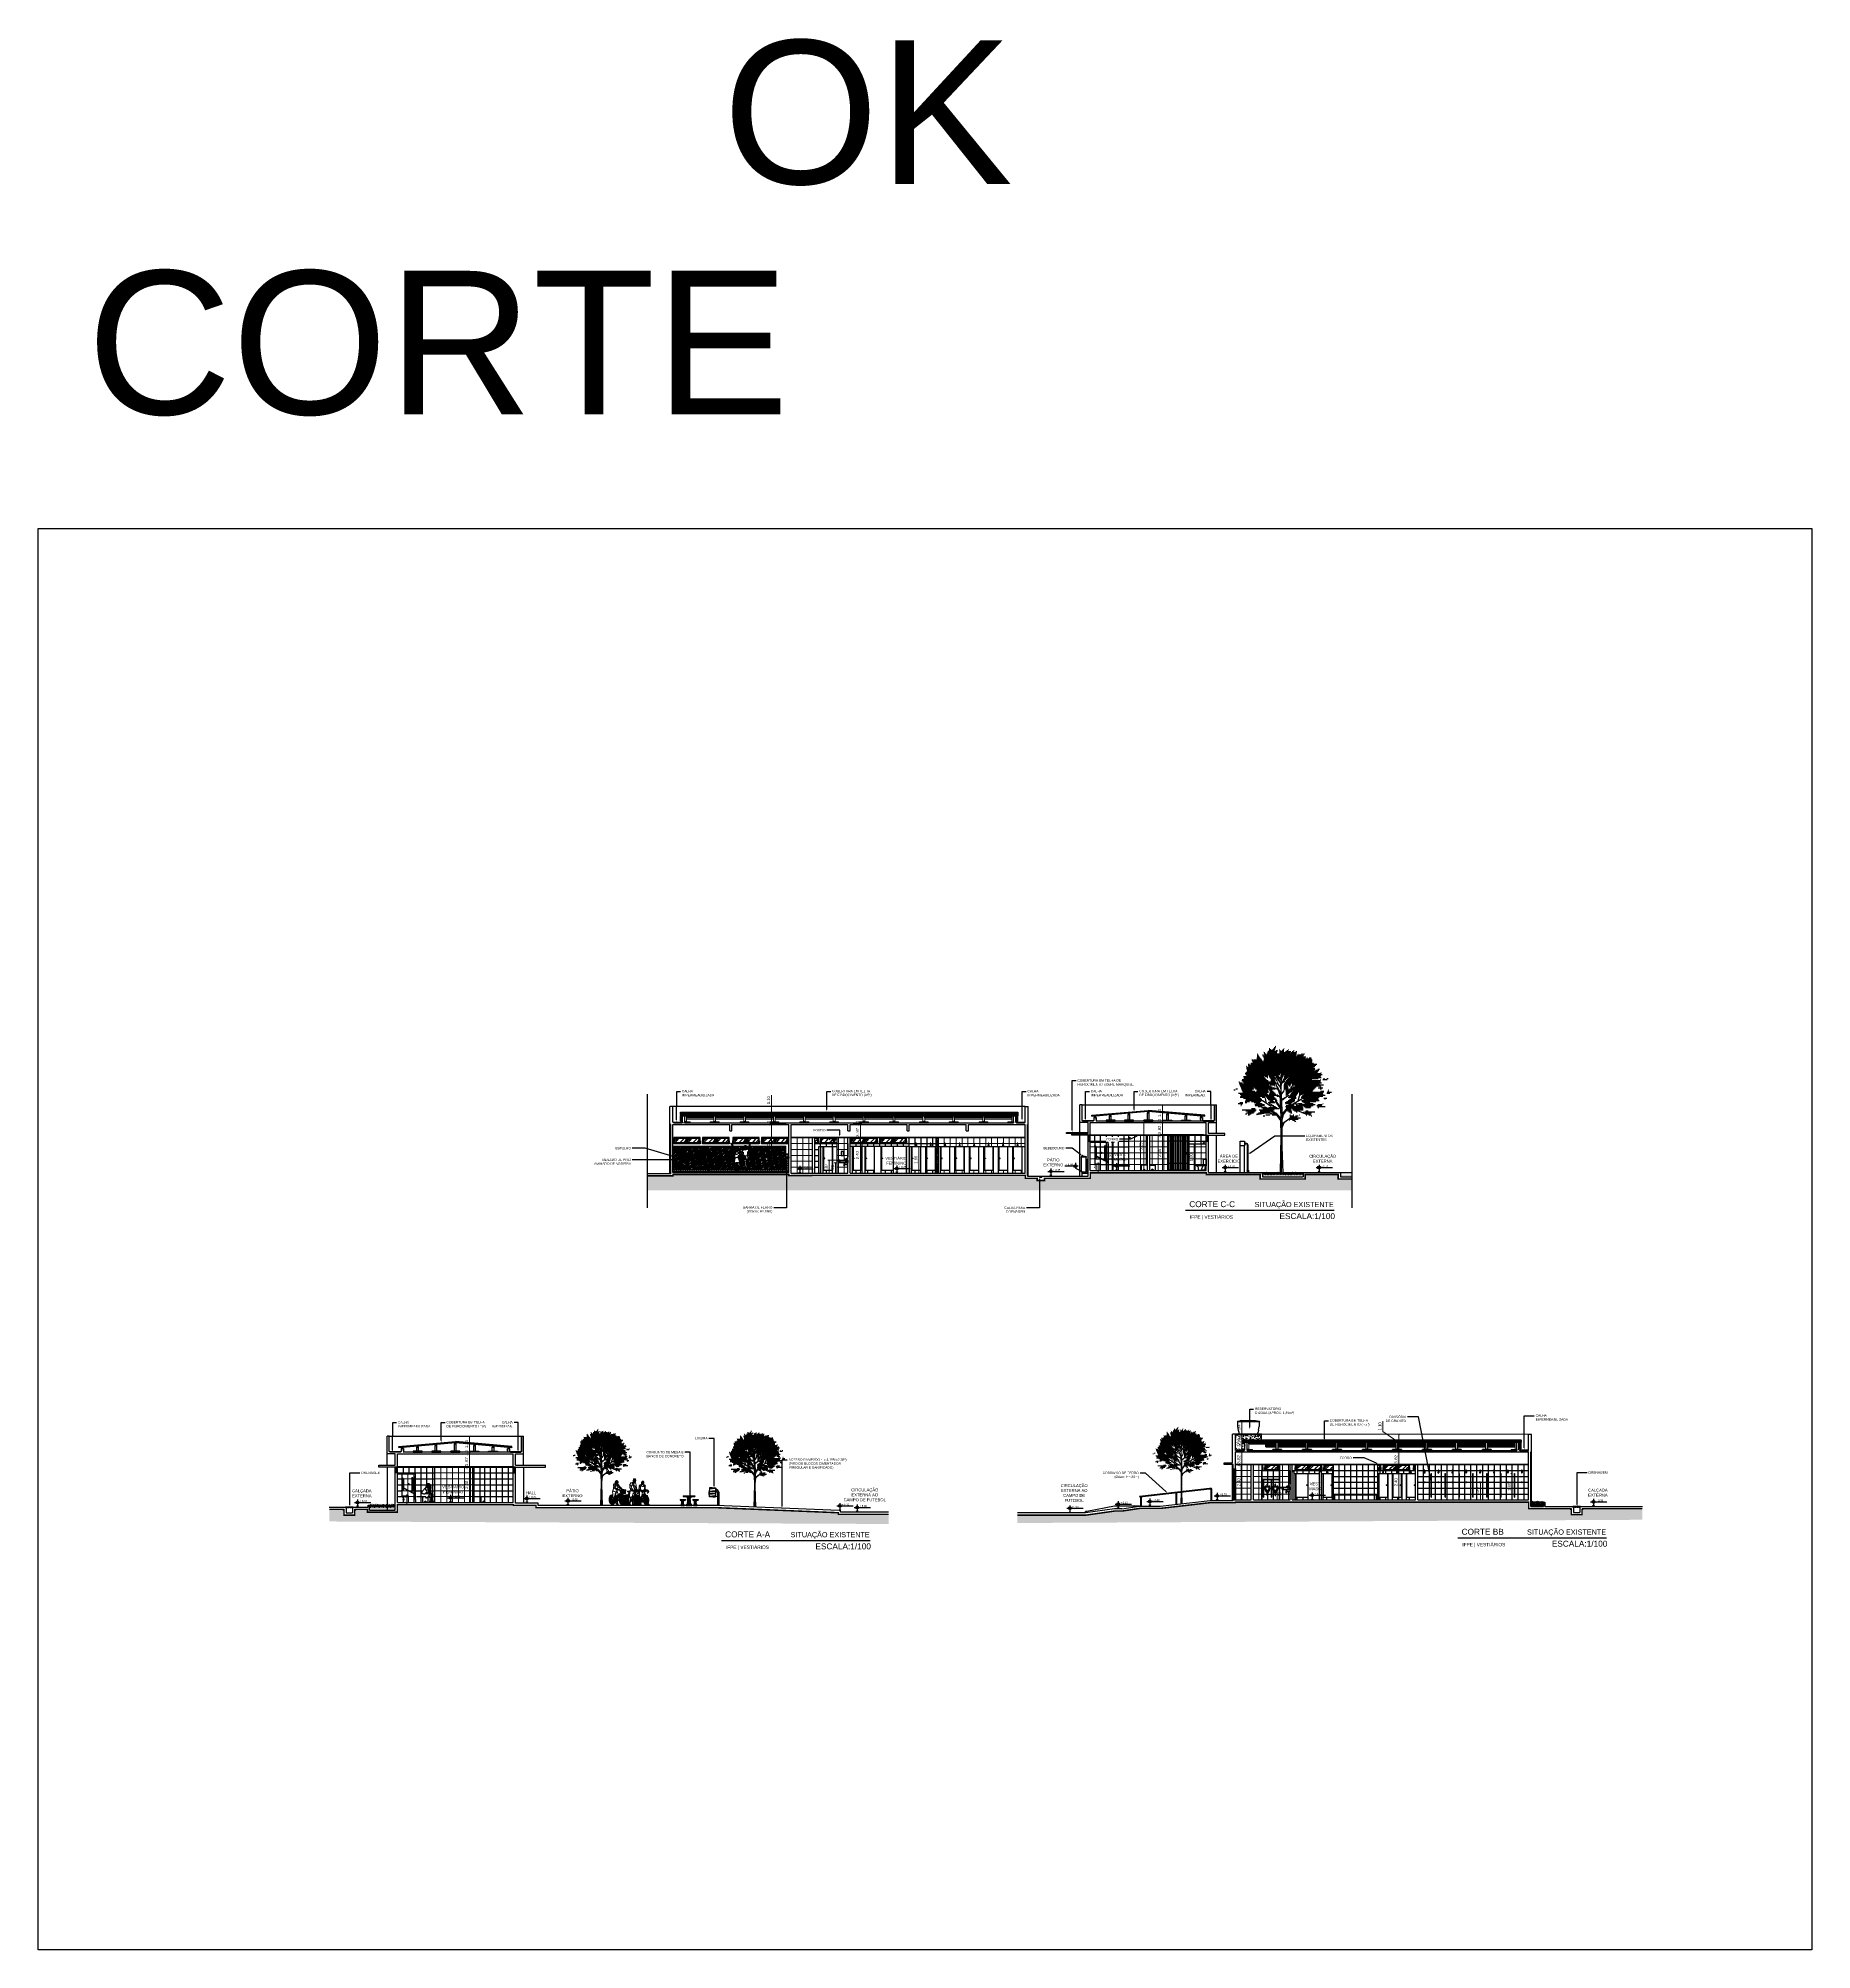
# Model space of a CAD drawing. Header units: metres. Extents: x 2304 to 3408, y 318 to 588.
# Drawn here: x 2598.7 to 2718.7, y 317.8 to 447.3 of the extents above; entities that cross this region are included whole.
import ezdxf
from ezdxf import colors
from ezdxf.entities.mleader import LeaderData, LeaderLine
from ezdxf.math import Vec2, Vec3

# ---------------------------------------------------------------- set-up
doc = ezdxf.new("R2010")
doc.units = ezdxf.units.M
doc.header["$LTSCALE"] = 5.5
doc.header["$MEASUREMENT"] = 0
doc.header["$PDMODE"] = 1
doc.linetypes.add('CONTINU', pattern=[0])
doc.linetypes.add('DASHDOT', pattern=[1, 0.5, -0.25, 0, -0.25])
for name, color, linetype, lineweight in [('2prancha', 4, 'Continuous', 18), ('ESQUADRIAS', 3, 'Continuous', 35), ('HACH', 251, 'Continuous', 5), ('piso', 1, 'Continuous', 13), ('texto', 3, 'Continuous', 25), ('VEGETACAO EXISTENTE', 84, 'Continuous', 0)]:
    doc.layers.add(name, color=color, linetype=linetype, lineweight=lineweight)
for name, color, linetype in [('COTA 1 100', 2, 'Continuous'), ('COTA DE NÍVEL', 7, 'Continuous'), ('HACHURA', 251, 'Continuous'), ('HACHURA PISOS', 250, 'Continuous'), ('Layout-int', 1, 'Continuous'), ('LOUÇAS', 7, 'Continuous'), ('PENA 0.05', 8, 'Continuous'), ('PENA 0.1', 1, 'Continuous'), ('PENA 0.15', 7, 'Continuous'), ('PENA 0.2', 2, 'Continuous'), ('PENA 01', 1, 'Continuous'), ('PENA 02', 2, 'Continuous'), ('PENA 03', 3, 'Continuous'), ('PENA 06', 6, 'Continuous'), ('pena01', 1, 'Continuous'), ('TXT ESPECIFICAÇÃO', 7, 'Continuous'), ('TXT ESPECIFICAÇÕES', 7, 'Continuous'), ('VEG_PLANTAS', 94, 'Continuous'), ('VEGETACAO', 84, 'Continuous')]:
    doc.layers.add(name, color=color, linetype=linetype)
doc.styles.add('GRAF', font='GRAF.SHX')
doc.styles.add('Luana', font='arial.ttf')
doc.styles.get("Standard").update_dxf_attribs({"font": 'arial.ttf'})
doc.dimstyles.new('arial100', dxfattribs={"dimtxt": 0.2, "dimasz": 0.08, "dimexe": 0.1, "dimexo": 0.2, "dimgap": 0.1, "dimtad": 1, "dimzin": 4, "dimdsep": 46, "dimtxsty": 'Luana', "dimblk": 'ARCHTICK', "dimcen": 0, "dimclrd": 7, "dimclre": 7, "dimclrt": 256, "dimadec": 0, "dimazin": 0, "dimtfac": 1, "dimtix": 1, "dimtmove": 0, "dimatfit": 3, "dimldrblk": 'CLOSEDBLANK', "dimfxl": 0, "dimlwd": 5, "dimlwe": 5, "dimarcsym": 0})
pattern_1 = [(45, (2642.6293, 372.46415), (0.42426, 1.13137), [7.5, -1, 2.5, -0.5]), (45, (2642.92276, 373.11115), (-0.8238, 0.11667), [1.5, -0.165, 3, -0.375]), (45, (2642.50557, 372.94145), (1.6016, 2.07536), [4, -0.7, 2, -0.5])]
pattern_2 = [(45, (2641.74306, 372.46415), (0.42426, 1.13137), [7.5, -1, 2.5, -0.5]), (45, (2642.0365, 373.11115), (-0.8238, 0.11667), [1.5, -0.165, 3, -0.375]), (45, (2641.6193, 372.94145), (1.6016, 2.07536), [4, -0.7, 2, -0.5])]
pattern_3 = [(45, (2648.5768, 372.46415), (0.42426, 1.13137), [7.5, -1, 2.5, -0.5]), (45, (2648.87026, 373.11115), (-0.8238, 0.11667), [1.5, -0.165, 3, -0.375]), (45, (2648.45307, 372.94145), (1.6016, 2.07536), [4, -0.7, 2, -0.5])]
pattern_4 = [(45, (2647.69056, 372.46415), (0.42426, 1.13137), [7.5, -1, 2.5, -0.5]), (45, (2647.984, 373.11115), (-0.8238, 0.11667), [1.5, -0.165, 3, -0.375]), (45, (2647.5668, 372.94145), (1.6016, 2.07536), [4, -0.7, 2, -0.5])]
pattern_5 = [(45, (2646.6268, 372.46415), (0.42426, 1.13137), [7.5, -1, 2.5, -0.5]), (45, (2646.92026, 373.11115), (-0.8238, 0.11667), [1.5, -0.165, 3, -0.375]), (45, (2646.50307, 372.94145), (1.6016, 2.07536), [4, -0.7, 2, -0.5])]
pattern_6 = [(45, (2645.74056, 372.46415), (0.42426, 1.13137), [7.5, -1, 2.5, -0.5]), (45, (2646.034, 373.11115), (-0.8238, 0.11667), [1.5, -0.165, 3, -0.375]), (45, (2645.6168, 372.94145), (1.6016, 2.07536), [4, -0.7, 2, -0.5])]
pattern_7 = [(45, (2644.5768, 372.46415), (0.42426, 1.13137), [7.5, -1, 2.5, -0.5]), (45, (2644.87026, 373.11115), (-0.8238, 0.11667), [1.5, -0.165, 3, -0.375]), (45, (2644.45307, 372.94145), (1.6016, 2.07536), [4, -0.7, 2, -0.5])]
pattern_8 = [(45, (2643.69056, 372.46415), (0.42426, 1.13137), [7.5, -1, 2.5, -0.5]), (45, (2643.984, 373.11115), (-0.8238, 0.11667), [1.5, -0.165, 3, -0.375]), (45, (2643.5668, 372.94145), (1.6016, 2.07536), [4, -0.7, 2, -0.5])]
pattern_9 = [(0, (2649.62556, 370.4158), (0, 0.4), []), (90, (2649.62556, 370.4158), (-0.4, 2e-17), [])]
pattern_10 = [(45, (-0.59625, 0.065), (0.42426, 1.13137), [7.5, -1, 2.5, -0.5]), (45, (-0.3028, 0.712), (-0.8238, 0.11667), [1.5, -0.165, 3, -0.375]), (45, (-0.72, 0.5423), (1.6016, 2.07536), [4, -0.7, 2, -0.5])]
pattern_11 = [(45, (1.35125, 0.065), (0.42426, 1.13137), [7.5, -1, 2.5, -0.5]), (45, (1.6447, 0.712), (-0.8238, 0.1167), [1.5, -0.165, 3, -0.375]), (45, (1.2275, 0.5423), (1.6016, 2.07536), [4, -0.7, 2, -0.5])]
pattern_12 = [(45, (0.465, 0.065), (0.42426, 1.13137), [7.5, -1, 2.5, -0.5]), (45, (0.75845, 0.712), (-0.8238, 0.11667), [1.5, -0.165, 3, -0.375]), (45, (0.34126, 0.5423), (1.6016, 2.07536), [4, -0.7, 2, -0.5])]
pattern_13 = [(45, (2656.5793, 372.46415), (0.42426, 1.13137), [7.5, -1, 2.5, -0.5]), (45, (2656.87276, 373.11115), (-0.8238, 0.11667), [1.5, -0.165, 3, -0.375]), (45, (2656.45557, 372.94145), (1.6016, 2.07536), [4, -0.7, 2, -0.5])]
pattern_14 = [(45, (2655.69306, 372.46415), (0.42426, 1.13137), [7.5, -1, 2.5, -0.5]), (45, (2655.9865, 373.11115), (-0.8238, 0.11667), [1.5, -0.165, 3, -0.375]), (45, (2655.5693, 372.94145), (1.6016, 2.07536), [4, -0.7, 2, -0.5])]
pattern_15 = [(45, (2654.6293, 372.46415), (0.42426, 1.13137), [7.5, -1, 2.5, -0.5]), (45, (2654.92276, 373.11115), (-0.8238, 0.11667), [1.5, -0.165, 3, -0.375]), (45, (2654.50557, 372.94145), (1.6016, 2.07536), [4, -0.7, 2, -0.5])]
pattern_16 = [(45, (2653.74306, 372.46415), (0.42426, 1.13137), [7.5, -1, 2.5, -0.5]), (45, (2654.0365, 373.11115), (-0.8238, 0.11667), [1.5, -0.165, 3, -0.375]), (45, (2653.6193, 372.94145), (1.6016, 2.07536), [4, -0.7, 2, -0.5])]
pattern_17 = [(0, (2670.17556, 370.5858), (0, 0.4), []), (90, (2670.17556, 370.5858), (-0.4, 2e-17), [])]
pattern_18 = [(90, (2675.15556, 370.60582), (-0.12, 7e-18), [])]
pattern_19 = [(45, (2682.6473, 350.33024), (0.42426, 1.13137), [7.5, -1, 2.5, -0.5]), (45, (2682.9407, 350.97724), (-0.8238, 0.1167), [1.5, -0.165, 3, -0.375]), (45, (2682.52353, 350.80754), (1.6016, 2.07536), [4, -0.7, 2, -0.5])]
pattern_20 = [(45, (2681.76103, 350.33024), (0.42426, 1.13137), [7.5, -1, 2.5, -0.5]), (45, (2682.0545, 350.97724), (-0.8238, 0.11667), [1.5, -0.165, 3, -0.375]), (45, (2681.6373, 350.80754), (1.6016, 2.07536), [4, -0.7, 2, -0.5])]
pattern_21 = [(45, (2684.6973, 350.33024), (0.42426, 1.13137), [7.5, -1, 2.5, -0.5]), (45, (2684.9907, 350.97724), (-0.8238, 0.11667), [1.5, -0.165, 3, -0.375]), (45, (2684.57353, 350.80754), (1.6016, 2.07536), [4, -0.7, 2, -0.5])]
pattern_22 = [(45, (2683.81103, 350.33024), (0.42426, 1.13137), [7.5, -1, 2.5, -0.5]), (45, (2684.1045, 350.97724), (-0.8238, 0.11667), [1.5, -0.165, 3, -0.375]), (45, (2683.6873, 350.80754), (1.6016, 2.07536), [4, -0.7, 2, -0.5])]
pattern_23 = [(45, (2685.76103, 350.33024), (0.42426, 1.13137), [7.5, -1, 2.5, -0.5]), (45, (2686.0545, 350.97724), (-0.8238, 0.1167), [1.5, -0.165, 3, -0.375]), (45, (2685.6373, 350.80754), (1.6016, 2.07536), [4, -0.7, 2, -0.5])]
pattern_24 = [(45, (2690.6473, 350.33024), (0.42426, 1.13137), [7.5, -1, 2.5, -0.5]), (45, (2690.9407, 350.97724), (-0.8238, 0.11667), [1.5, -0.165, 3, -0.375]), (45, (2690.52353, 350.80754), (1.6016, 2.07536), [4, -0.7, 2, -0.5])]
pattern_25 = [(45, (2689.76103, 350.33024), (0.42426, 1.13137), [7.5, -1, 2.5, -0.5]), (45, (2690.0545, 350.97724), (-0.8238, 0.11667), [1.5, -0.165, 3, -0.375]), (45, (2689.6373, 350.80754), (1.6016, 2.07536), [4, -0.7, 2, -0.5])]
pattern_26 = [(45, (2691.81103, 350.33024), (0.42426, 1.13137), [7.5, -1, 2.5, -0.5]), (45, (2692.1045, 350.97724), (-0.8238, 0.1167), [1.5, -0.165, 3, -0.375]), (45, (2691.6873, 350.80754), (1.6016, 2.07536), [4, -0.7, 2, -0.5])]
pattern_27 = [(45, (2688.6998, 350.33024), (0.42426, 1.13137), [7.5, -1, 2.5, -0.5]), (45, (2688.9932, 350.97724), (-0.8238, 0.11667), [1.5, -0.165, 3, -0.375]), (45, (2688.57603, 350.80754), (1.6016, 2.07536), [4, -0.7, 2, -0.5])]

# ---------------------------------------------------------------- blocks, each defined once
blk = doc.blocks.new('Bailarina 1')
for p, q in [((-0.74, 1.3), (-0.7, 1.3)), ((-0.74, 1.3), (-0.65, 1.17)), ((-0.7, 1.3), (-0.59, 1.23)), ((-0.6, 1.13), (-0.65, 1.17)), ((-0.47, 0.73), (-0.6, 1.13)), ((-0.59, 1.28), (-0.57, 1.28)), ((-0.59, 1.23), (-0.59, 1.28)), ((-0.57, 1.28), (-0.55, 1.16)), ((-0.55, 1.16), (-0.41, 0.83)), ((-0.39, 0.76), (-0.47, 0.73)), ((-0.47, 0.73), (-0.44, 0.61)), ((-0.44, 0.61), (-0.44, 0.55)), ((-0.44, 0.55), (-0.41, 0.54)), ((-0.41, 0.83), (-0.39, 0.76)), ((-0.41, 0.54), (-0.41, 0.5)), ((-0.41, 0.5), (-0.39, 0.48)), ((-0.34, 0.63), (-0.39, 0.76)), ((-0.39, 0.48), (-0.39, 0.43)), ((-0.39, 0.43), (-0.35, 0.35)), ((-0.34, 0.3), (-0.35, 0.35)), ((-0.31, 0.59), (-0.34, 0.63)), ((-0.34, -0.04), (-0.34, 0.3)), ((-0.31, 0.55), (-0.31, 0.59)), ((-0.29, 0.52), (-0.31, 0.55)), ((-0.27, 0.52), (-0.29, 0.52)), ((-0.25, 0.49), (-0.27, 0.52)), ((-0.27, 0.46), (-0.25, 0.49)), ((-0.27, 0.35), (-0.27, 0.46)), ((-0.23, 0.25), (-0.27, 0.35)), ((-0.16, 0), (-0.26, -0.04)), ((-0.18, 0.5), (-0.25, 0.49)), ((-0.16, 0.25), (-0.23, 0.25)), ((-0.21, 0.7), (-0.16, 0.76)), ((-0.18, 0.66), (-0.21, 0.7)), ((-0.12, 0.66), (-0.18, 0.66)), ((-0.18, 0.5), (-0.14, 0.55)), ((-0.16, 0.76), (-0.12, 0.76)), ((-0.09, 0.29), (-0.16, 0.25)), ((-0.06, 0), (-0.16, 0)), ((-0.15, 0.62), (-0.12, 0.66)), ((-0.14, 0.55), (-0.15, 0.62)), ((-0.14, 0.55), (-0.1, 0.55)), ((-0.03, 0.79), (-0.12, 0.76)), ((-0.12, 0.76), (-0.09, 0.72)), ((-0.12, 0.66), (-0.1, 0.7)), ((-0.1, 0.7), (-0.09, 0.72)), ((-0.1, 0.55), (-0.08, 0.59)), ((-0.02, 0.38), (-0.09, 0.29)), ((-0.08, 0.59), (-0.02, 0.66)), ((-0.04, 0.1), (-0.06, 0)), ((0, -0.06), (-0.06, 0)), ((-0.05, 0.44), (-0.03, 0.48)), ((-0.02, 0.38), (-0.05, 0.44)), ((0.01, 0.15), (-0.04, 0.1)), ((-0.03, 0.79), (0.02, 0.79)), ((-0.03, 0.48), (-0.01, 0.48)), ((0.02, 0.66), (-0.02, 0.66)), ((-0.01, 0.64), (-0.02, 0.6)), ((-0.02, 0.6), (-0.02, 0.58)), ((0.01, 0.39), (-0.02, 0.38)), ((0.01, 0.64), (-0.01, 0.64)), ((-0.01, 0.48), (0.04, 0.45)), ((0.01, 0.37), (0.01, 0.39)), ((0.08, 0.33), (0.01, 0.37)), ((0.01, 0.19), (0.01, 0.15)), ((0.06, 0.14), (0.01, 0.19)), ((0.02, 0.79), (0.09, 0.73)), ((0.02, 0.66), (0.04, 0.61)), ((0.04, 0.61), (0.06, 0.66)), ((0.04, 0.45), (0.09, 0.52)), ((0.06, 0.66), (0.09, 0.66)), ((0.06, 0.14), (0.07, 0.11)), ((0.07, 0.11), (0.09, 0.11)), ((0.08, 0.3), (0.08, 0.33)), ((0.13, 0.25), (0.08, 0.3)), ((0.1, 0.7), (0.09, 0.73)), ((0.09, 0.66), (0.1, 0.68)), ((0.09, 0.52), (0.11, 0.52)), ((0.09, 0.11), (0.09, 0.09)), ((0.09, 0.09), (0.12, 0.08)), ((0.1, 0.68), (0.1, 0.7)), ((0.12, 0.63), (0.1, 0.68)), ((0.11, 0.58), (0.12, 0.63)), ((0.11, 0.52), (0.11, 0.58)), ((0.2, -0.01), (0.12, 0.08)), ((0.13, 0.22), (0.13, 0.25)), ((0.15, 0.22), (0.13, 0.22)), ((0.15, 0.18), (0.15, 0.22)), ((0.17, 0.18), (0.15, 0.18)), ((0.17, 0.15), (0.17, 0.18)), ((0.26, 0.05), (0.17, 0.15)), ((0.2, -0.01), (0.26, 0.01)), ((0.29, 0.01), (0.26, 0.05)), ((0.26, 0.01), (0.26, 0.05)), ((0.31, 0.01), (0.29, 0.01)), ((0.31, 0.01), (0.52, -0.13)), ((-0.37, -0.09), (-0.4, -0.53)), ((-0.4, -0.53), (-0.3, -0.5)), ((-0.4, -0.53), (-0.26, -0.53)), ((-0.34, -0.04), (-0.37, -0.09)), ((-0.34, -0.04), (-0.26, -0.04)), ((-0.3, -0.5), (-0.22, -0.47)), ((-0.3, -0.5), (-0.26, -0.53)), ((-0.28, -1.26), (-0.26, -1.23)), ((-0.26, -1.3), (-0.28, -1.26)), ((-0.28, -1.26), (-0.18, -1.27)), ((-0.26, -0.53), (0, -0.74)), ((0, -0.74), (-0.26, -1.23)), ((-0.26, -1.3), (0.05, -1.3)), ((-0.22, -0.47), (-0.14, -0.47)), ((-0.19, -1.22), (-0.14, -1.2)), ((-0.17, -1.24), (-0.18, -1.27)), ((-0.12, -1.21), (-0.17, -1.24)), ((-0.14, -0.47), (0.06, -0.47)), ((-0.03, -0.62), (-0.14, -0.47)), ((-0.14, -1.18), (-0.04, -1.02)), ((-0.14, -1.2), (-0.14, -1.18)), ((-0.12, -1.21), (-0.14, -1.2)), ((-0.09, -1.22), (-0.12, -1.21)), ((-0.12, -1.24), (-0.09, -1.22)), ((-0.12, -1.27), (-0.12, -1.24)), ((-0.12, -1.27), (-0.06, -1.27)), ((-0.04, -1.24), (-0.09, -1.22)), ((-0.06, -1.27), (-0.04, -1.24)), ((-0.04, -1.02), (0.09, -0.86)), ((0.05, -1.28), (-0.04, -1.24)), ((0, -0.74), (-0.03, -0.62)), ((0.04, -0.23), (0, -0.06)), ((0.13, -0.5), (0.04, -0.23)), ((0.05, -1.3), (0.05, -1.28)), ((0.06, -0.47), (0.09, -0.52)), ((0.06, -0.47), (0.13, -0.5)), ((0.13, -0.5), (0.09, -0.52)), ((0.09, -0.52), (0.11, -0.58)), ((0.09, -0.86), (0.15, -0.74)), ((0.26, -1.02), (0.09, -0.86)), ((0.15, -0.74), (0.11, -0.58)), ((0.15, -0.74), (0.34, -1)), ((0.2, -0.01), (0.25, -0.06)), ((0.25, -0.06), (0.52, -0.17)), ((0.26, -1.02), (0.34, -1.1)), ((0.34, -1), (0.38, -1.05)), ((0.34, -1.1), (0.38, -1.05)), ((0.35, -1.2), (0.34, -1.1)), ((0.35, -1.2), (0.37, -1.15)), ((0.35, -1.2), (0.39, -1.22)), ((0.37, -1.15), (0.42, -1.11)), ((0.43, -1.08), (0.38, -1.05)), ((0.39, -1.22), (0.42, -1.2)), ((0.42, -1.11), (0.43, -1.08)), ((0.42, -1.2), (0.42, -1.11)), ((0.55, -0.13), (0.52, -0.13)), ((0.54, -0.18), (0.52, -0.17)), ((0.63, -0.18), (0.54, -0.18)), ((0.58, -0.11), (0.55, -0.13)), ((0.68, -0.11), (0.58, -0.11)), ((0.63, -0.14), (0.69, -0.12)), ((0.63, -0.14), (0.69, -0.18)), ((0.63, -0.18), (0.68, -0.21)), ((0.69, -0.12), (0.68, -0.11)), ((0.68, -0.21), (0.71, -0.21)), ((0.69, -0.18), (0.74, -0.19)), ((0.71, -0.21), (0.74, -0.19))]:
    blk.add_line(p, q)
blk = doc.blocks.new('Bailarino')
for p, q in [((-331, 241), (-333, 226)), ((-333, 226), (-331, 214)), ((-324, 260), (-331, 241)), ((-331, 214), (-319, 194)), ((-309, 288), (-324, 260)), ((-319, 194), (-308, 168)), ((-287, 356), (-309, 288)), ((-308, 168), (-302, 152)), ((-302, 152), (-296, 137)), ((-276, 380), (-300, 343)), ((-300, 343), (-287, 356)), ((-296, 137), (-289, 123)), ((-289, 123), (-282, 108)), ((-287, 356), (-275, 361)), ((-282, 108), (-274, 94)), ((-260, 397), (-276, 380)), ((-275, 361), (-256, 361)), ((-274, 94), (-265, 80)), ((-265, 80), (-256, 67)), ((-234, 434), (-260, 397)), ((-256, 361), (-248, 369)), ((-256, 67), (-247, 53)), ((-248, 369), (-230, 361)), ((-247, 53), (-237, 41)), ((-237, 41), (-227, 28)), ((-216, 470), (-234, 434)), ((-230, 361), (-215, 344)), ((-215, 259), (-227, 245)), ((-227, 245), (-224, 232)), ((-227, 28), (-216, 16)), ((-224, 232), (-220, 219)), ((-220, 219), (-216, 207)), ((-182, 493), (-216, 470)), ((-216, 207), (-213, 194)), ((-216, 16), (-204, 5)), ((-215, 344), (-199, 322)), ((-215, 259), (-192, 297)), ((-202, 263), (-215, 259)), ((-213, 194), (-210, 181)), ((-210, 181), (-206, 168)), ((-206, 168), (-203, 156)), ((-204, 5), (-200, -1)), ((-203, 156), (-200, 143)), ((-192, 280), (-202, 263)), ((-200, 143), (-197, 130)), ((-199, 322), (-192, 297)), ((-197, 130), (-194, 117)), ((-194, 117), (-191, 104)), ((-192, 297), (-192, 280)), ((-192, 280), (-184, 242)), ((-191, 104), (-188, 91)), ((-188, 91), (-185, 86)), ((-185, 86), (-181, 80)), ((-184, 242), (-184, 207)), ((-184, 207), (-179, 177)), ((-144, 506), (-182, 493)), ((-181, 80), (-178, 74)), ((-179, 177), (-169, 167)), ((-178, 74), (-174, 68)), ((-174, 68), (-171, 62)), ((-171, 62), (-168, 56)), ((-169, 167), (-169, 159)), ((-169, 159), (-161, 153)), ((-168, 56), (-165, 50)), ((-165, 50), (-162, 44)), ((-162, 44), (-159, 37)), ((-161, 153), (-147, 105)), ((-159, 37), (-157, 31)), ((-147, 61), (-157, 31)), ((-157, 31), (-154, 25)), ((-154, 25), (-152, 18)), ((-149, 16), (-152, 18)), ((-148, 36), (-151, 33)), ((-151, 33), (-151, 24)), ((-151, 24), (-149, 16)), ((-148, 15), (-149, 16)), ((-139, 36), (-148, 36)), ((-146, 13), (-148, 15)), ((-147, 105), (-147, 61)), ((144, 32), (-147, 61)), ((-144, 12), (-146, 13)), ((-85, 539), (-144, 506)), ((-143, 12), (-144, 12)), ((-141, 11), (-143, 12)), ((-139, 11), (-141, 11)), ((-132, 27), (-139, 36)), ((-137, 11), (-139, 11)), ((-135, 12), (-137, 11)), ((-133, 12), (-135, 12)), ((-132, 13), (-133, 12)), ((-129, 16), (-132, 27)), ((-130, 15), (-132, 13)), ((-129, 16), (-130, 15)), ((-87, 27), (-129, 16)), ((-94, 688), (-93, 696)), ((-93, 680), (-94, 688)), ((-93, 704), (-91, 712)), ((-93, 696), (-93, 704)), ((-92, 672), (-93, 680)), ((-90, 664), (-92, 672)), ((-91, 712), (-89, 764)), ((-91, 712), (-89, 715)), ((-87, 656), (-90, 664)), ((-89, 775), (-87, 786)), ((-89, 764), (-89, 775)), ((-89, 715), (-88, 717)), ((-88, 717), (-87, 720)), ((-87, 786), (-83, 796)), ((-87, 720), (-86, 723)), ((-84, 649), (-87, 656)), ((-68, 27), (-87, 27)), ((-86, 723), (-85, 725)), ((-85, 746), (-76, 756)), ((-81, 754), (-85, 746)), ((-77, 749), (-85, 746)), ((-84, 743), (-85, 746)), ((-85, 725), (-84, 728)), ((-85, 539), (-73, 558)), ((-85, 539), (-49, 522)), ((-84, 740), (-84, 743)), ((-83, 737), (-84, 740)), ((-84, 731), (-83, 734)), ((-84, 728), (-84, 731)), ((-84, 649), (-70, 629)), ((-83, 796), (-77, 806)), ((-83, 734), (-83, 737)), ((-77, 763), (-81, 754)), ((-77, 806), (-69, 814)), ((-72, 771), (-77, 763)), ((-67, 754), (-77, 749)), ((-77, 729), (-76, 731)), ((-77, 729), (-76, 730)), ((-77, 729), (-69, 726)), ((-76, 756), (-66, 762)), ((-76, 731), (-75, 733)), ((-76, 730), (-74, 731)), ((-76, 670), (-67, 676)), ((-76, 670), (-68, 673)), ((-63, 672), (-76, 670)), ((-70, 669), (-76, 670)), ((-75, 733), (-73, 734)), ((-74, 731), (-72, 732)), ((-73, 734), (-71, 736)), ((-73, 558), (-70, 629)), ((-66, 778), (-72, 771)), ((-72, 732), (-71, 733)), ((-72, 731), (-72, 730)), ((-71, 731), (-72, 731)), ((-72, 730), (-71, 729)), ((-71, 712), (-72, 710)), ((-72, 710), (-72, 708)), ((-72, 708), (-71, 706)), ((-71, 736), (-69, 737)), ((-71, 733), (-69, 734)), ((-71, 733), (-71, 732)), ((-71, 733), (-71, 733)), ((-71, 732), (-71, 731)), ((-71, 729), (-71, 728)), ((-71, 729), (-71, 729)), ((-71, 728), (-71, 727)), ((-71, 727), (-70, 727)), ((-70, 716), (-71, 714)), ((-71, 714), (-71, 712)), ((-71, 706), (-67, 706)), ((-71, 706), (-70, 704)), ((-70, 726), (-69, 726)), ((-70, 727), (-70, 726)), ((-69, 717), (-70, 716)), ((-70, 704), (-69, 702)), ((-61, 663), (-70, 669)), ((-65, 623), (-70, 629)), ((-69, 814), (-60, 821)), ((-69, 737), (-66, 738)), ((-69, 734), (-67, 734)), ((-69, 726), (-67, 726)), ((-66, 719), (-69, 717)), ((-69, 702), (-67, 701)), ((-68, 673), (-65, 674)), ((-65, 673), (-68, 673)), ((-51, 25), (-68, 27)), ((-59, 756), (-67, 754)), ((-67, 734), (-65, 735)), ((-67, 731), (-66, 731)), ((-67, 731), (-67, 731)), ((-67, 730), (-67, 731)), ((-67, 730), (-67, 730)), ((-67, 730), (-67, 730)), ((-67, 729), (-67, 730)), ((-67, 729), (-67, 729)), ((-66, 729), (-67, 729)), ((-67, 726), (-66, 726)), ((-67, 706), (-62, 705)), ((-67, 701), (-65, 699)), ((-67, 676), (-64, 682)), ((-59, 784), (-66, 778)), ((-66, 762), (-60, 763)), ((-66, 738), (-64, 738)), ((-66, 731), (-66, 732)), ((-66, 732), (-65, 732)), ((-65, 729), (-66, 729)), ((-66, 729), (-66, 729)), ((-66, 726), (-64, 726)), ((-63, 721), (-66, 719)), ((-65, 735), (-63, 735)), ((-65, 732), (-65, 731)), ((-65, 732), (-65, 732)), ((-65, 731), (-64, 731)), ((-65, 729), (-65, 729)), ((-65, 729), (-65, 729)), ((-64, 729), (-65, 729)), ((-65, 699), (-63, 699)), ((-65, 674), (-64, 675)), ((-65, 674), (-65, 673)), ((-60, 621), (-65, 623)), ((-64, 738), (-61, 738)), ((-64, 731), (-64, 731)), ((-64, 731), (-64, 730)), ((-64, 730), (-64, 729)), ((-64, 730), (-64, 730)), ((-64, 730), (-64, 730)), ((-64, 729), (-64, 729)), ((-64, 726), (-62, 726)), ((-64, 682), (-59, 683)), ((-64, 675), (-60, 676)), ((-64, 675), (-64, 673)), ((-64, 673), (-60, 673)), ((-63, 735), (-61, 734)), ((-63, 735), (-62, 734)), ((-60, 723), (-63, 721)), ((-60, 702), (-63, 699)), ((-63, 699), (-61, 698)), ((-28, 668), (-63, 672)), ((-62, 734), (-61, 734)), ((-62, 726), (-60, 726)), ((-62, 705), (-60, 702)), ((-61, 738), (-59, 737)), ((-61, 734), (-59, 734)), ((-61, 734), (-61, 733)), ((-61, 733), (-60, 732)), ((-46, 661), (-61, 663)), ((-60, 821), (-50, 826)), ((-60, 763), (-55, 761)), ((-60, 732), (-60, 731)), ((-60, 732), (-60, 732)), ((-60, 731), (-60, 730)), ((-60, 730), (-59, 729)), ((-59, 729), (-60, 728)), ((-60, 728), (-60, 727)), ((-60, 728), (-60, 728)), ((-60, 727), (-60, 726)), ((-60, 726), (-59, 726)), ((-58, 726), (-60, 723)), ((-60, 676), (-59, 673)), ((-60, 676), (-57, 676)), ((-60, 673), (-60, 676)), ((-55, 619), (-60, 621)), ((-51, 790), (-59, 784)), ((-53, 754), (-59, 756)), ((-59, 737), (-57, 736)), ((-59, 734), (-57, 733)), ((-59, 726), (-57, 727)), ((-59, 683), (-52, 681)), ((-59, 673), (-55, 673)), ((-57, 727), (-58, 726)), ((-57, 736), (-55, 735)), ((-54, 732), (-57, 733)), ((-56, 728), (-57, 727)), ((-57, 727), (-57, 727)), ((-57, 676), (-55, 676)), ((-55, 729), (-56, 728)), ((-56, 706), (-47, 707)), ((-48, 700), (-56, 706)), ((-56, 3), (-44, 6)), ((3, -43), (-56, 3)), ((-55, 761), (-50, 757)), ((-55, 735), (-53, 734)), ((-55, 729), (-54, 732)), ((-55, 676), (-54, 675)), ((-55, 673), (-55, 676)), ((-51, 618), (-55, 619)), ((-53, 734), (-54, 732)), ((-54, 675), (-49, 674)), ((-54, 675), (-54, 673)), ((-54, 673), (-50, 673)), ((-49, 751), (-53, 754)), ((-51, 737), (-53, 734)), ((-53, 734), (-53, 734)), ((-53, 734), (-53, 734)), ((-52, 681), (-39, 673)), ((-42, 794), (-51, 790)), ((-50, 741), (-51, 737)), ((-46, 617), (-51, 618)), ((-31, 25), (-51, 25)), ((-50, 826), (-40, 829)), ((-50, 757), (-48, 753)), ((-49, 747), (-50, 744)), ((-50, 744), (-50, 741)), ((-50, 673), (-49, 674)), ((-48, 753), (-49, 751)), ((-49, 751), (-49, 747)), ((-49, 674), (-48, 674)), ((-49, 522), (-32, 522)), ((-42, 698), (-48, 700)), ((-48, 674), (-28, 668)), ((-47, 707), (-42, 705)), ((-35, 663), (-46, 661)), ((-41, 617), (-46, 617)), ((-44, 6), (0, -2)), ((-43, 695), (-40, 694)), ((-33, 797), (-42, 794)), ((-42, 705), (-39, 701)), ((-39, 701), (-42, 698)), ((-36, 616), (-41, 617)), ((-40, 829), (-28, 830)), ((-40, 694), (-38, 694)), ((-39, 673), (-28, 668)), ((-38, 694), (-36, 694)), ((-36, 694), (-33, 695)), ((-31, 617), (-36, 616)), ((-28, 668), (-35, 663)), ((-32, 710), (-34, 711)), ((-24, 800), (-33, 797)), ((-33, 695), (-32, 697)), ((-31, 708), (-32, 710)), ((-32, 697), (-30, 699)), ((-32, 522), (18, 497)), ((-30, 706), (-31, 708)), ((-26, 617), (-31, 617)), ((-31, 25), (3, 13)), ((-29, 704), (-30, 706)), ((-30, 699), (-29, 701)), ((-29, 701), (-29, 704)), ((-28, 830), (-17, 829)), ((-21, 619), (-26, 617)), ((-15, 801), (-24, 800)), ((-16, 620), (-21, 619)), ((-18, 727), (-16, 729)), ((-18, 727), (-15, 728)), ((-18, 727), (-16, 725)), ((-17, 829), (-6, 826)), ((-16, 757), (-11, 759)), ((-16, 757), (-16, 754)), ((-16, 754), (-12, 750)), ((-16, 729), (-13, 731)), ((-16, 725), (-14, 723)), ((-12, 622), (-16, 620)), ((-5, 801), (-15, 801)), ((-15, 728), (-12, 728)), ((-14, 723), (-11, 721)), ((-13, 731), (-9, 732)), ((-12, 750), (23, 744)), ((-12, 728), (-9, 728)), ((-7, 624), (-12, 622)), ((-11, 759), (4, 756)), ((-11, 721), (-8, 719)), ((-9, 725), (-10, 724)), ((-10, 724), (-10, 723)), ((-10, 723), (-10, 722)), ((-10, 723), (-10, 723)), ((-10, 722), (-9, 721)), ((-9, 732), (-6, 732)), ((-9, 728), (-6, 728)), ((-8, 727), (-9, 726)), ((-9, 726), (-9, 725)), ((-9, 721), (-9, 720)), ((-9, 720), (-8, 719)), ((-7, 728), (-8, 727)), ((-8, 727), (-8, 727)), ((-8, 719), (-5, 718)), ((-6, 728), (-7, 728)), ((-7, 624), (10, 634)), ((-6, 826), (4, 821)), ((-6, 732), (-2, 733)), ((-6, 728), (-3, 728)), ((4, 799), (-5, 801)), ((-5, 718), (-2, 717)), ((-4, 723), (-3, 724)), ((-4, 722), (-4, 723)), ((-4, 723), (-4, 723)), ((-3, 722), (-4, 722)), ((-3, 728), (0, 727)), ((-3, 724), (-3, 724)), ((-3, 724), (-2, 724)), ((-3, 724), (-3, 724)), ((-3, 721), (-3, 722)), ((-3, 721), (-3, 721)), ((-2, 721), (-3, 721)), ((-2, 733), (1, 732)), ((-2, 724), (-1, 724)), ((-2, 724), (-2, 724)), ((-1, 721), (-2, 721)), ((-2, 721), (-2, 721)), ((-2, 717), (1, 717)), ((-1, 724), (0, 724)), ((-1, 724), (-1, 724)), ((0, 722), (-1, 721)), ((-1, 721), (-1, 721)), ((-1, 721), (-1, 721)), ((0, 727), (3, 726)), ((0, 724), (0, 723)), ((0, 723), (0, 723)), ((0, 723), (0, 722)), ((0, 722), (0, 722)), ((0, 722), (0, 722)), ((0, -2), (7, 2)), ((1, 732), (5, 731)), ((1, 717), (4, 716)), ((3, 726), (4, 726)), ((3, 726), (6, 725)), ((9, 8), (3, 13)), ((4, 821), (13, 820)), ((4, 799), (8, 794)), ((4, 756), (23, 747)), ((4, 726), (5, 725)), ((5, 717), (4, 716)), ((4, 716), (8, 716)), ((5, 731), (8, 729)), ((5, 725), (5, 724)), ((5, 724), (6, 724)), ((6, 718), (5, 717)), ((6, 725), (9, 724)), ((6, 724), (6, 723)), ((6, 723), (6, 722)), ((6, 722), (6, 721)), ((6, 721), (6, 720)), ((6, 720), (6, 719)), ((6, 719), (6, 718)), ((7, 2), (9, 8)), ((8, 794), (11, 789)), ((8, 729), (11, 727)), ((8, 716), (11, 717)), ((9, 724), (12, 722)), ((10, 634), (28, 643)), ((11, 789), (14, 783)), ((11, 727), (13, 725)), ((11, 717), (14, 718)), ((12, 722), (15, 721)), ((13, 820), (23, 818)), ((13, 725), (15, 722)), ((14, 783), (17, 777)), ((14, 718), (17, 719)), ((15, 722), (17, 719)), ((15, 721), (17, 719)), ((17, 777), (19, 771)), ((18, 497), (44, 522)), ((19, 771), (21, 765)), ((21, 765), (22, 759)), ((22, 759), (23, 753)), ((23, 734), (22, 728)), ((38, 707), (22, 728)), ((23, 818), (32, 816)), ((23, 753), (23, 747)), ((23, 747), (23, 744)), ((23, 744), (23, 740)), ((23, 740), (23, 734)), ((28, 643), (46, 653)), ((32, 816), (41, 812)), ((38, 725), (38, 707)), ((54, 703), (38, 725)), ((41, 812), (50, 808)), ((55, 628), (42, 550)), ((42, 541), (42, 550)), ((42, 550), (51, 545)), ((44, 536), (42, 541)), ((49, 538), (42, 541)), ((45, 651), (44, 649)), ((44, 649), (44, 646)), ((44, 646), (44, 643)), ((44, 643), (44, 641)), ((44, 641), (45, 639)), ((44, 522), (44, 536)), ((46, 653), (45, 651)), ((45, 639), (46, 636)), ((46, 653), (61, 674)), ((46, 636), (47, 634)), ((47, 634), (49, 632)), ((49, 632), (51, 631)), ((66, 520), (49, 538)), ((50, 808), (58, 803)), ((51, 631), (53, 629)), ((51, 545), (58, 550)), ((53, 629), (55, 628)), ((54, 698), (54, 703)), ((54, 693), (54, 698)), ((55, 688), (54, 693)), ((56, 683), (55, 688)), ((55, 628), (59, 628)), ((58, 679), (56, 683)), ((58, 803), (66, 798)), ((61, 674), (58, 679)), ((77, 590), (58, 550)), ((59, 628), (63, 629)), ((64, 670), (61, 674)), ((63, 629), (66, 631)), ((67, 667), (64, 670)), ((66, 798), (73, 791)), ((66, 631), (70, 632)), ((88, 523), (66, 520)), ((71, 664), (67, 667)), ((70, 632), (73, 635)), ((76, 661), (71, 664)), ((73, 791), (80, 785)), ((73, 635), (76, 637)), ((80, 659), (76, 661)), ((76, 637), (79, 640)), ((77, 590), (83, 596)), ((79, 640), (81, 643)), ((80, 785), (86, 777)), ((85, 658), (80, 659)), ((81, 643), (83, 647)), ((83, 647), (84, 650)), ((97, 638), (83, 596)), ((84, 650), (85, 654)), ((85, 654), (85, 658)), ((86, 777), (92, 769)), ((96, 533), (88, 523)), ((92, 769), (97, 761)), ((104, 529), (96, 533)), ((97, 761), (104, 752)), ((104, 646), (97, 638)), ((104, 752), (109, 743)), ((109, 656), (104, 646)), ((125, 536), (104, 529)), ((109, 743), (114, 732)), ((114, 666), (109, 656)), ((114, 732), (118, 722)), ((118, 677), (114, 666)), ((118, 722), (120, 711)), ((120, 688), (118, 677)), ((120, 711), (120, 699)), ((120, 699), (120, 688)), ((128, 545), (125, 536)), ((136, 545), (128, 545)), ((149, 552), (136, 545)), ((137, 131), (151, 223)), ((137, 77), (137, 131)), ((144, 32), (137, 77)), ((150, 31), (144, 32)), ((152, 562), (149, 552)), ((179, -70), (150, 31)), ((151, 223), (165, 356)), ((163, 562), (152, 562)), ((165, 569), (163, 562)), ((171, 569), (165, 569)), ((165, 356), (199, 397)), ((173, 572), (171, 569)), ((178, 572), (173, 572)), ((189, 586), (178, 572)), ((191, 594), (189, 586)), ((189, 586), (194, 574)), ((194, 601), (191, 594)), ((193, 1026), (192, 1021)), ((192, 1021), (194, 1013)), ((199, 1028), (193, 1026)), ((194, 1013), (203, 1003)), ((198, 609), (194, 601)), ((194, 574), (199, 561)), ((201, 616), (198, 609)), ((207, 1028), (199, 1028)), ((199, 561), (204, 548)), ((235, 429), (199, 397)), ((204, 623), (201, 616)), ((203, 1003), (212, 996)), ((208, 631), (204, 623)), ((204, 548), (208, 535)), ((213, 1025), (207, 1028)), ((212, 638), (208, 631)), ((208, 535), (213, 522)), ((210, 1106), (209, 1103)), ((209, 1103), (223, 1072)), ((212, 1109), (210, 1106)), ((215, 1074), (211, 1071)), ((211, 1071), (211, 1067)), ((211, 1067), (232, 1041)), ((215, 1109), (212, 1109)), ((212, 996), (218, 979)), ((216, 645), (212, 638)), ((220, 1018), (213, 1025)), ((213, 522), (217, 509)), ((219, 1108), (215, 1109)), ((220, 1074), (215, 1074)), ((220, 651), (216, 645)), ((217, 509), (220, 496)), ((218, 979), (224, 968)), ((222, 1105), (219, 1108)), ((223, 1072), (220, 1074)), ((226, 1004), (220, 1018)), ((225, 658), (220, 651)), ((220, 496), (224, 483)), ((236, 1082), (222, 1105)), ((223, 1072), (264, 1041)), ((224, 968), (234, 957)), ((224, 483), (225, 479)), ((229, 665), (225, 658)), ((225, 479), (231, 487)), ((225, 479), (227, 469)), ((230, 1002), (226, 1004)), ((227, 469), (230, 456)), ((234, 671), (229, 665)), ((232, 1004), (230, 1002)), ((230, 456), (233, 443)), ((231, 487), (236, 493)), ((232, 1041), (232, 1004)), ((232, 1041), (238, 1035)), ((233, 443), (235, 429)), ((234, 957), (245, 947)), ((235, 672), (234, 671)), ((236, 673), (235, 672)), ((236, 493), (235, 494)), ((235, 429), (237, 434)), ((240, 1110), (236, 1082)), ((236, 1082), (253, 1056)), ((237, 675), (236, 673)), ((236, 493), (238, 496)), ((237, 488), (236, 493)), ((238, 677), (237, 676)), ((237, 676), (237, 675)), ((239, 483), (237, 488)), ((237, 434), (239, 439)), ((238, 1035), (244, 1029)), ((238, 1035), (242, 1013)), ((239, 678), (238, 677)), ((238, 496), (244, 505)), ((240, 682), (239, 681)), ((239, 681), (239, 679)), ((239, 679), (239, 678)), ((240, 478), (239, 483)), ((239, 439), (240, 445)), ((245, 1115), (240, 1110)), ((241, 700), (240, 686)), ((240, 686), (240, 685)), ((240, 685), (240, 683)), ((240, 683), (240, 682)), ((241, 472), (240, 478)), ((240, 445), (241, 450)), ((242, 713), (241, 700)), ((242, 467), (241, 472)), ((241, 450), (242, 456)), ((243, 726), (242, 713)), ((242, 461), (242, 467)), ((242, 456), (242, 461)), ((244, 739), (243, 726)), ((244, 1029), (255, 1017)), ((244, 1029), (248, 1011)), ((246, 753), (244, 739)), ((244, 505), (250, 514)), ((247, 1115), (245, 1115)), ((245, 947), (252, 943)), ((248, 766), (246, 753)), ((250, 1109), (247, 1115)), ((250, 779), (248, 766)), ((252, 1104), (250, 1109)), ((253, 792), (250, 779)), ((250, 514), (255, 523)), ((253, 1056), (252, 1104)), ((252, 943), (259, 943)), ((264, 1041), (253, 1056)), ((255, 805), (253, 792)), ((259, 818), (255, 805)), ((255, 523), (261, 532)), ((259, 943), (266, 933)), ((262, 831), (259, 818)), ((261, 532), (266, 541)), ((266, 844), (262, 831)), ((285, 1023), (264, 1041)), ((266, 882), (265, 876)), ((265, 876), (265, 870)), ((265, 870), (265, 863)), ((265, 863), (265, 857)), ((265, 857), (266, 850)), ((266, 933), (269, 921)), ((267, 902), (266, 895)), ((266, 895), (266, 889)), ((266, 889), (266, 882)), ((266, 850), (266, 844)), ((266, 541), (271, 551)), ((268, 914), (267, 908)), ((267, 908), (267, 902)), ((269, 921), (268, 914)), ((271, 551), (275, 561)), ((275, 561), (280, 570)), ((280, 570), (284, 580)), ((306, 640), (284, 580)), ((306, 988), (285, 1023)), ((316, 960), (306, 988)), ((306, 640), (307, 643)), ((307, 643), (308, 646)), ((308, 646), (310, 649)), ((310, 649), (311, 652)), ((311, 652), (313, 655)), ((313, 655), (315, 658)), ((315, 658), (316, 661)), ((321, 938), (316, 960)), ((316, 661), (318, 664)), ((318, 664), (320, 667)), ((320, 667), (322, 670)), ((325, 858), (321, 938)), ((322, 670), (324, 671)), ((324, 671), (325, 672)), ((327, 843), (325, 858)), ((325, 672), (326, 673)), ((326, 673), (327, 675)), ((329, 829), (327, 843)), ((327, 675), (328, 676)), ((328, 688), (330, 702)), ((329, 686), (328, 688)), ((328, 678), (329, 679)), ((328, 676), (328, 678)), ((331, 815), (329, 829)), ((329, 684), (329, 686)), ((329, 683), (329, 684)), ((329, 681), (329, 683)), ((329, 679), (329, 681)), ((330, 702), (331, 716)), ((332, 801), (331, 815)), ((331, 716), (332, 730)), ((333, 787), (332, 801)), ((332, 730), (333, 744)), ((333, 773), (333, 787)), ((333, 758), (333, 773)), ((333, 744), (333, 758)), ((-200, -1), (-195, -7)), ((-195, -7), (-190, -12)), ((-190, -12), (-185, -17)), ((-185, -17), (-180, -22)), ((-180, -22), (-175, -27)), ((-175, -27), (-169, -31)), ((-169, -31), (-163, -36)), ((-169, -31), (-149, -140)), ((-163, -36), (-158, -40)), ((-158, -40), (-152, -44)), ((-152, -44), (-146, -48)), ((-149, -140), (-128, -324)), ((-146, -48), (-139, -52)), ((-139, -52), (-135, -53)), ((-135, -53), (-131, -54)), ((-131, -54), (-127, -55)), ((-128, -324), (-111, -325)), ((-127, -55), (-122, -55)), ((-122, -55), (-118, -55)), ((-118, -55), (-114, -54)), ((-114, -54), (-110, -53)), ((-111, -325), (44, -335)), ((-111, -325), (-74, -450)), ((-110, -53), (-106, -52)), ((-106, -52), (-102, -50)), ((-102, -50), (-98, -48)), ((-98, -48), (-94, -45)), ((-94, -45), (-91, -42)), ((-91, -42), (-89, -43)), ((-89, -43), (-88, -43)), ((-88, -43), (-86, -43)), ((-86, -43), (-85, -44)), ((-85, -44), (-83, -44)), ((-83, -44), (-81, -45)), ((-81, -45), (-80, -46)), ((-80, -46), (-79, -47)), ((-79, -47), (-77, -48)), ((-77, -48), (-76, -49)), ((-76, -49), (-75, -51)), ((-75, -51), (-74, -52)), ((-71, -55), (-74, -52)), ((-74, -450), (-66, -497)), ((-69, -58), (-71, -55)), ((-70, -29), (-70, -24)), ((-70, -24), (-31, -67)), ((-46, -54), (-70, -29)), ((-66, -61), (-69, -58)), ((-44, -913), (-69, -950)), ((-69, -950), (25, -1016)), ((-69, -950), (-69, -972)), ((-69, -972), (-52, -992)), ((-63, -63), (-66, -61)), ((-66, -497), (-66, -516)), ((-66, -516), (-58, -553)), ((-60, -66), (-63, -63)), ((-61, -16), (-61, -12)), ((-61, -12), (-31, -38)), ((-31, -42), (-61, -16)), ((-57, -68), (-60, -66)), ((-59, -572), (-58, -553)), ((-59, -590), (-59, -572)), ((-58, -609), (-59, -590)), ((-58, -641), (-59, -654)), ((-59, -654), (-59, -668)), ((-59, -668), (-59, -681)), ((-59, -681), (-58, -695)), ((-57, -627), (-58, -609)), ((-57, -627), (-58, -641)), ((-58, -695), (-57, -708)), ((-53, -70), (-57, -68)), ((-55, -646), (-57, -627)), ((-57, -708), (-55, -721)), ((-52, -664), (-55, -646)), ((-55, -721), (-53, -735)), ((-50, -72), (-53, -70)), ((-53, -735), (-50, -748)), ((-48, -682), (-52, -664)), ((-52, -992), (-10, -1016)), ((-46, -73), (-50, -72)), ((-50, -748), (-46, -761)), ((-44, -700), (-48, -682)), ((-31, -73), (-46, -54)), ((-42, -75), (-46, -73)), ((-46, -761), (-43, -774)), ((-38, -718), (-44, -700)), ((-38, -918), (-44, -913)), ((-43, -774), (-38, -786)), ((-39, -76), (-42, -75)), ((-35, -77), (-39, -76)), ((-38, -718), (-32, -736)), ((-38, -786), (-37, -797)), ((-37, -907), (-38, -918)), ((-38, -918), (34, -951)), ((-37, -797), (-36, -808)), ((-36, -896), (-37, -907)), ((-36, -808), (-36, -819)), ((-36, -819), (-35, -830)), ((-35, -874), (-36, -885)), ((-36, -885), (-36, -896)), ((-35, -77), (-31, -74)), ((-35, -830), (-35, -841)), ((-35, -841), (-35, -852)), ((-35, -852), (-35, -863)), ((-35, -863), (-35, -874)), ((-26, -753), (-32, -736)), ((-31, -38), (-19, -48)), ((-31, -38), (-31, -42)), ((-13, -58), (-31, -42)), ((-31, -67), (-21, -77)), ((-31, -67), (-31, -73)), ((-31, -73), (-31, -74)), ((-30, -74), (-31, -73)), ((-31, -74), (-30, -74)), ((-18, -770), (-26, -753)), ((-21, -77), (-16, -77)), ((-19, -48), (-7, -56)), ((-13, -782), (-18, -770)), ((-16, -77), (-9, -72)), ((-9, -63), (-13, -58)), ((-7, -795), (-13, -782)), ((-10, -1016), (8, -1034)), ((-9, -72), (-9, -63)), ((-7, -56), (0, -56)), ((-2, -808), (-7, -795)), ((2, -820), (-2, -808)), ((0, -56), (4, -52)), ((7, -833), (2, -820)), ((5, -48), (3, -43)), ((4, -52), (5, -48)), ((11, -846), (7, -833)), ((8, -1034), (17, -1025)), ((8, -1034), (8, -1079)), ((8, -1079), (29, -1103)), ((15, -859), (11, -846)), ((19, -872), (15, -859)), ((17, -1025), (25, -1016)), ((17, -1025), (28, -1086)), ((22, -885), (19, -872)), ((26, -898), (22, -885)), ((25, -1016), (36, -977)), ((29, -912), (26, -898)), ((28, -1086), (61, -1107)), ((31, -925), (29, -912)), ((29, -1103), (53, -1115)), ((31, -925), (36, -921)), ((34, -951), (31, -925)), ((36, -977), (34, -951)), ((36, -921), (42, -918)), ((42, -918), (48, -915)), ((42, -918), (53, -1007)), ((44, -335), (53, -336)), ((44, -335), (53, -491)), ((53, -491), (44, -547)), ((44, -547), (57, -603)), ((48, -915), (53, -912)), ((53, -154), (53, -332)), ((53, -332), (143, -325)), ((53, -332), (53, -336)), ((53, -912), (60, -911)), ((53, -1007), (68, -1041)), ((53, -1115), (94, -1115)), ((57, -603), (61, -612)), ((60, -911), (66, -909)), ((61, -612), (64, -622)), ((61, -1107), (105, -1097)), ((64, -622), (67, -631)), ((66, -909), (72, -909)), ((68, -599), (67, -604)), ((67, -604), (67, -610)), ((67, -610), (67, -615)), ((67, -615), (67, -620)), ((67, -620), (67, -626)), ((67, -626), (68, -631)), ((67, -631), (70, -641)), ((69, -594), (68, -599)), ((68, -631), (69, -636)), ((68, -1041), (91, -1041)), ((70, -589), (69, -594)), ((69, -636), (70, -641)), ((71, -584), (70, -589)), ((70, -641), (72, -651)), ((72, -578), (71, -584)), ((72, -578), (76, -565)), ((72, -651), (74, -661)), ((72, -909), (79, -909)), ((74, -661), (75, -671)), ((75, -671), (76, -682)), ((76, -712), (75, -722)), ((75, -722), (75, -739)), ((75, -739), (75, -755)), ((75, -755), (76, -771)), ((76, -565), (80, -552)), ((76, -682), (76, -692)), ((76, -692), (76, -702)), ((76, -702), (76, -712)), ((76, -771), (77, -787)), ((77, -787), (79, -803)), ((79, -803), (81, -819)), ((79, -909), (85, -909)), ((80, -552), (84, -538)), ((81, -819), (84, -835)), ((84, -538), (87, -525)), ((84, -835), (87, -851)), ((85, -909), (91, -910)), ((87, -525), (91, -511)), ((87, -851), (90, -867)), ((90, -867), (94, -883)), ((91, -511), (93, -498)), ((106, -1004), (91, -910)), ((91, -910), (97, -912)), ((91, -1041), (106, -1004)), ((93, -498), (96, -484)), ((94, -883), (99, -899)), ((94, -1115), (116, -1101)), ((96, -484), (99, -470)), ((97, -912), (103, -914)), ((99, -470), (101, -457)), ((99, -899), (103, -914)), ((101, -457), (103, -443)), ((103, -443), (104, -429)), ((119, -960), (103, -914)), ((104, -429), (106, -415)), ((105, -1097), (120, -1052)), ((106, -415), (111, -409)), ((111, -409), (116, -402)), ((115, -983), (119, -960)), ((115, -1029), (115, -983)), ((120, -1052), (115, -1029)), ((116, -402), (120, -395)), ((116, -1101), (125, -1074)), ((120, -395), (125, -388)), ((125, -1074), (120, -1052)), ((125, -388), (128, -381)), ((128, -381), (132, -373)), ((132, -373), (135, -366)), ((135, -366), (137, -358)), ((137, -358), (139, -350)), ((139, -350), (141, -342)), ((141, -342), (142, -333)), ((142, -333), (143, -325)), ((143, -325), (166, -323)), ((166, -323), (179, -182)), ((179, -182), (179, -70))]:
    blk.add_line(p, q)
blk = doc.blocks.new('A$C7D9B0301')
at = {"layer": 'HACHURA', "ltscale": 1.5}
h = blk.add_hatch(dxfattribs=at)
h.set_pattern_fill('AR-RROOF', color=256, scale=0.5, angle=45, style=0)
h.set_pattern_definition(pattern_10)
h.paths.add_polyline_path([(0, 0.35), (0, 0.21), (0.18, 0.21), (0.18, 0.35)])
h = blk.add_hatch(dxfattribs=at)
h.set_pattern_fill('AR-RROOF', color=256, scale=0.5, angle=45, style=0)
h.set_pattern_definition(pattern_10)
h.paths.add_polyline_path([(0, 0.21), (0, 0.06), (0.18, 0.06), (0.18, 0.21)])
h = blk.add_hatch(dxfattribs=at)
h.set_pattern_fill('AR-RROOF', color=256, scale=0.5, angle=45, style=0)
h.set_pattern_definition(pattern_12)
h.paths.add_polyline_path([(0.46, 0.21), (1.25, 0.21), (1.25, 0.35), (0.46, 0.35)])
h = blk.add_hatch(dxfattribs=at)
h.set_pattern_fill('AR-RROOF', color=256, scale=0.5, angle=45, style=0)
h.set_pattern_definition(pattern_12)
h.paths.add_polyline_path([(0.46, 0.21), (1.25, 0.21), (1.25, 0.06), (0.46, 0.06)])
h = blk.add_hatch(dxfattribs=at)
h.set_pattern_fill('AR-RROOF', color=256, scale=0.5, angle=45, style=0)
h.set_pattern_definition(pattern_11)
h.paths.add_polyline_path([(1.52, 0.21), (1.52, 0.35), (1.35, 0.35), (1.35, 0.21)])
h = blk.add_hatch(dxfattribs=at)
h.set_pattern_fill('AR-RROOF', color=256, scale=0.5, angle=45, style=0)
h.set_pattern_definition(pattern_11)
h.paths.add_polyline_path([(1.52, 0.06), (1.52, 0.21), (1.35, 0.21), (1.35, 0.06)])
at = {"layer": 'PENA 01', "ltscale": 1.5}
for p, q in [((0.42, 0.39), (0.42, 0.21)), ((0.42, 0.02), (0.42, 0.21)), ((1.29, 0.42), (1.29, 0.21)), ((1.29, 0), (1.29, 0.21)), ((1.31, 0.42), (1.31, 0.21)), ((1.31, 0.39), (1.31, 0.21)), ((1.31, 0), (1.31, 0.21)), ((1.31, 0.02), (1.31, 0.21))]:
    blk.add_line(p, q, dxfattribs=at)
for points in [[(0.25, 0.21), (0.25, 0.42), (0, 0.42)], [(0.22, 0.21), (0.22, 0.39), (0, 0.39)], [(0.22, 0.21), (0.22, 0.39), (0, 0.39)], [(0.2, 0.21), (0.2, 0.37), (0, 0.37)], [(0.18, 0.21), (0.18, 0.35), (0, 0.35)], [(0.25, 0.21), (0.25, 0), (0, 0)], [(0.22, 0.21), (0.22, 0.02), (0, 0.02)], [(0.22, 0.21), (0.22, 0.02), (0, 0.02)], [(0.2, 0.21), (0.2, 0.04), (0, 0.04)], [(0.18, 0.21), (0.18, 0.06), (0, 0.06)], [(0.18, 0.35), (0.25, 0.42)], [(0.18, 0.06), (0.25, 0)], [(1.52, 0.42), (0.4, 0.42), (0.4, 0.21)], [(0.4, 0.42), (0.46, 0.35)], [(1.52, 0), (0.4, 0), (0.4, 0.21)], [(0.4, 0), (0.46, 0.06)], [(1.29, 0.39), (0.42, 0.39), (0.42, 0.21)], [(1.29, 0.21), (1.29, 0.39), (0.42, 0.39)], [(1.29, 0.21), (1.29, 0.39), (0.42, 0.39), (0.42, 0.21)], [(1.29, 0.02), (0.42, 0.02), (0.42, 0.21)], [(1.29, 0.21), (1.29, 0.02), (0.42, 0.02)], [(1.29, 0.21), (1.29, 0.02), (0.42, 0.02), (0.42, 0.21)], [(1.27, 0.21), (1.27, 0.37), (0.44, 0.37), (0.44, 0.21)], [(1.27, 0.21), (1.27, 0.04), (0.44, 0.04), (0.44, 0.21)], [(1.25, 0.21), (1.25, 0.35), (0.46, 0.35), (0.46, 0.21)], [(1.25, 0.21), (1.25, 0.06), (0.46, 0.06), (0.46, 0.21)], [(1.25, 0.35), (1.29, 0.39)], [(1.25, 0.06), (1.29, 0.02)], [(1.52, 0.39), (1.31, 0.39)], [(1.52, 0.39), (1.31, 0.39), (1.31, 0.21)], [(1.31, 0.39), (1.35, 0.35)], [(1.52, 0.02), (1.31, 0.02), (1.31, 0.21)], [(1.31, 0.02), (1.35, 0.06)], [(1.52, 0.02), (1.31, 0.02)], [(1.52, 0.37), (1.33, 0.37), (1.33, 0.21)], [(1.52, 0.04), (1.33, 0.04), (1.33, 0.21)], [(1.52, 0.35), (1.35, 0.35), (1.35, 0.21)], [(1.52, 0.06), (1.35, 0.06), (1.35, 0.21)]]:
    blk.add_lwpolyline(points, dxfattribs=at)
blk = doc.blocks.new('Chuveiro14')
for p, q in [((454, 438), (453, 433)), ((455, 440), (454, 439)), ((455, 448), (455, 440)), ((455, 440), (458, 440)), ((456, 439), (457, 439)), ((457, 448), (457, 440)), ((458, 440), (458, 439)), ((458, 438), (459, 433))]:
    blk.add_line(p, q)
for points in [[(456, 431, 0.053051), (457, 431, 0.066906), (458, 431, 0.105028), (459, 432, 0.169853), (459, 433, 0.169853), (459, 433, 0.105028), (458, 434, 0.066906), (457, 434, 0.053051), (456, 434, 0.053051), (455, 434, 0.066906), (454, 434, 0.105028), (453, 433, 0.169853), (453, 433, 0.169853), (453, 432, 0.105028), (454, 431, 0.066906), (455, 431, 0.053051)], [(456, 431, 0.056302), (457, 431, 0.070058), (458, 432, 0.106075), (458, 432, 0.162234), (458, 432, 0.162234), (458, 433, 0.106075), (458, 433, 0.070058), (457, 434, 0.056302), (456, 434, 0.056302), (455, 434, 0.070058), (455, 433, 0.106075), (454, 433, 0.162234), (454, 432, 0.162234), (454, 432, 0.106075), (455, 432, 0.070058), (455, 431, 0.056302)]]:
    blk.add_lwpolyline(points, format="xyb", close=True)
for points in [[(458, 433, 0.048424), (458, 433, 0.162234), (458, 433, 0.106075), (458, 434, 0.070058), (457, 434, 0.056302), (456, 434, 0.056302), (455, 434, 0.070058), (455, 434, 0.106075), (454, 433, 0.162234), (454, 433, 0.048424), (454, 433, 0.106075)], [(457, 448, 0.094999), (457, 448, 0.096975), (457, 448, 0.099908), (457, 449, 0.102086), (456, 449, 0.102086), (456, 449, 0.099908), (455, 448, 0.096975), (455, 448, 0.094999), (455, 448, 0.094999)]]:
    blk.add_lwpolyline(points, format="xyb")
for centre, radius, start, end in [((456, 448), 2.23, 301.8288, 238.1712), ((456, 448), 1.76, 311.9421, 228.0579), ((456, 438), 1.77, 90, 169.1791), ((457, 438), 1.77, 10.8209, 90)]:
    blk.add_arc(centre, radius, start, end)
blk = doc.blocks.new('Arv017')
for points in [[(-349, 4324), (-28, 3908), (-68, 4673), (-497, 5773)], [(-41, 5384), (-322, 5760)], [(-14, 5371), (26, 5934)], [(-188, 4995), (-470, 5102)], [(-68, 4512), (-282, 4686)], [(-28, 5129), (-269, 5424)], [(-41, 4767), (-242, 5169)], [(-41, 5277), (227, 5719)], [(-1, 4042), (-41, 5371)], [(-14, 5357), (200, 5518)], [(13, 4405), (-14, 5156), (-1, 5330)], [(26, 4740), (160, 4928)], [(53, 3586), (26, 4351), (442, 4673)], [(563, 5075), (697, 5250)], [(1019, 4324), (1099, 4619)], [(-1489, 3506), (-939, 3599), (-1141, 3667)], [(-618, 3975), (-1141, 4324)], [(-1007, 3962), (-296, 3492), (-939, 3599)], [(-41, 3278), (-256, 3519), (-966, 3948)], [(-886, 4150), (-953, 4458)], [(-14, 3278), (-28, 3841), (-376, 4324)], [(-54, -23), (-14, 2217), (-28, 3130), (-296, 3492)], [(-1, 3184), (-242, 3452)], [(402, 3935), (26, 3546), (-1, 3788)], [(13, 2580), (53, 3439), (107, 3586), (375, 3868)], [(26, 4418), (227, 4526)], [(40, 1694), (53, 3197), (120, 3492), (469, 3962), (831, 4163), (1461, 4109)], [(563, 4069), (845, 4203)], [(643, 4109), (1260, 4458)], [(898, 3841), (1314, 3881)], [(979, 3734), (1448, 3533)], [(1233, 3626), (1408, 3667)], [(2, 2837), (18, 3158)], [(7, 2123), (13, 2568)], [(66, 2754), (147, 2969), (375, 3170)], [(93, 2969), (482, 3264)], [(603, 3425), (482, 3264), (938, 3398)], [(-1, 3), (13, 2083), (80, -23)]]:
    blk.add_lwpolyline(points)
at = {"layer": 'Layout-int', "color": 0}
for points in [[(-1470, 6908), (-1267, 6908)], [(-1465, 6971), (-1308, 6971)], [(-1460, 7033), (-1350, 7033)], [(-1456, 7096), (-1391, 7096)], [(-1451, 7158), (-1433, 7158)], [(-1134, 7096), (-1082, 7096)], [(-1108, 7033), (884, 7033)], [(-1081, 6971), (874, 6971)], [(-1059, 7283), (-1053, 7283)], [(-1054, 6908), (1432, 6908)], [(-1045, 7221), (-986, 7221)], [(-1031, 7158), (-919, 7158)], [(-1017, 7096), (893, 7096)], [(-859, 7158), (-141, 7158)], [(-840, 7221), (-266, 7221)], [(-821, 7283), (-252, 7283)], [(-752, 7345), (-405, 7345)], [(-738, 7470), (-694, 7470)], [(-738, 7408), (-613, 7408)], [(-533, 7408), (-389, 7408)], [(-482, 7470), (-373, 7470)], [(-431, 7533), (-357, 7533)], [(-380, 7595), (-341, 7595)], [(-336, 7345), (-234, 7345)], [(-329, 7658), (-324, 7658)], [(-220, 7408), (-216, 7408)], [(-108, 7408), (-88, 7408)], [(-108, 7345), (-44, 7345)], [(-108, 7283), (151, 7283)], [(-108, 7221), (147, 7221)], [(-108, 7158), (903, 7158)], [(29, 7345), (154, 7345)], [(91, 7408), (157, 7408)], [(154, 7470), (160, 7470)], [(162, 7221), (528, 7221)], [(241, 7283), (560, 7283)], [(321, 7345), (412, 7345)], [(401, 7408), (438, 7408)], [(560, 7221), (912, 7221)], [(644, 7283), (735, 7283)], [(727, 7345), (761, 7345)], [(872, 7283), (922, 7283)], [(884, 6971), (1463, 6971)], [(931, 7033), (1313, 7033)], [(978, 7096), (1355, 7096)], [(1024, 7158), (1036, 7158)], [(1210, 7158), (1262, 7158)], [(1324, 7158), (1396, 7158)], [(1423, 7221), (1438, 7221)], [(1534, 6908), (1569, 6908)], [(1681, 6908), (1794, 6908)], [(-2273, 5785), (-1055, 5785)], [(-2168, 5972), (-67, 5972)], [(-2145, 6034), (-40, 6034)], [(-2129, 5909), (-817, 5909)], [(-2118, 6409), (-2101, 6409)], [(-2104, 6346), (1942, 6346)], [(-2091, 6284), (2009, 6284)], [(-2090, 5847), (-814, 5847)], [(-2077, 6222), (2005, 6222)], [(-2068, 6097), (2210, 6097)], [(-2064, 6159), (2000, 6159)], [(-2003, 6534), (-1911, 6534)], [(-1993, 6471), (2074, 6471)], [(-1982, 6409), (2008, 6409)], [(-1835, 6596), (1799, 6596)], [(-1829, 6534), (2140, 6534)], [(-1798, 6846), (-1797, 6846)], [(-1773, 6784), (-1717, 6784)], [(-1748, 6721), (-1142, 6721)], [(-1723, 6659), (1827, 6659)], [(-1667, 6784), (-1184, 6784)], [(-1475, 6846), (-1225, 6846)], [(-1080, 6721), (1856, 6721)], [(-1059, 6784), (1846, 6784)], [(-1038, 6846), (1401, 6846)], [(-989, 5785), (-810, 5785)], [(-797, 5909), (-94, 5909)], [(-762, 5847), (-443, 5847)], [(-726, 5785), (-406, 5785)], [(-415, 5847), (-174, 5847)], [(-341, 5785), (-131, 5785)], [(-55, 5785), (105, 5785)], [(-47, 5847), (137, 5847)], [(-39, 5909), (168, 5909)], [(-30, 5972), (199, 5972)], [(-22, 6034), (2170, 6034)], [(174, 5785), (494, 5785)], [(183, 5847), (2367, 5847)], [(191, 5909), (2463, 5909)], [(200, 5972), (2390, 5972)], [(514, 5785), (2347, 5785)], [(1418, 6846), (1569, 6846)], [(1588, 6846), (1820, 6846)], [(1821, 6596), (1931, 6596)], [(2054, 6159), (2250, 6159)], [(2204, 6222), (2289, 6222)], [(2371, 6034), (2399, 6034)], [(-2858, 4973), (-2784, 4973)], [(-2747, 5035), (-2632, 5035)], [(-2574, 4786), (-882, 4786)], [(-2568, 5472), (-2525, 5472)], [(-2544, 5410), (-2356, 5410)], [(-2519, 5347), (-399, 5347)], [(-2494, 5285), (-756, 5285)], [(-2486, 4723), (-811, 4723)], [(-2470, 5223), (-659, 5223)], [(-2445, 5160), (-1688, 5160)], [(-2422, 4661), (-1016, 4661)], [(-2420, 5098), (-1669, 5098)], [(-2396, 5035), (-1649, 5035)], [(-2380, 5535), (-785, 5535)], [(-2371, 4973), (-1758, 4973)], [(-2354, 5597), (-904, 5597)], [(-2346, 4910), (-1605, 4910)], [(-2321, 5472), (-432, 5472)], [(-2321, 4848), (-770, 4848)], [(-2265, 5722), (-1005, 5722)], [(-2263, 5410), (-415, 5410)], [(-2257, 5660), (-954, 5660)], [(-1681, 5160), (-563, 5160)], [(-1614, 5098), (-466, 5098)], [(-1548, 5035), (-805, 5035)], [(-1492, 4910), (-782, 4910)], [(-1482, 4973), (-794, 4973)], [(-1010, 4661), (-739, 4661)], [(-864, 5722), (-807, 5722)], [(-805, 5035), (-370, 5035)], [(-738, 4661), (-264, 4661)], [(-735, 4973), (-556, 4973)], [(-725, 4723), (-323, 4723)], [(-713, 4786), (-381, 4786)], [(-700, 4848), (-439, 4848)], [(-691, 5722), (-497, 5722)], [(-688, 4910), (-497, 4910)], [(-673, 5285), (-383, 5285)], [(-656, 5660), (-481, 5660)], [(-643, 5535), (-448, 5535)], [(-620, 5597), (-464, 5597)], [(-467, 5722), (-369, 5722)], [(-417, 5223), (-366, 5223)], [(-414, 5660), (-333, 5660)], [(-362, 5597), (-296, 5597)], [(-309, 5535), (-260, 5535)], [(-268, 5722), (-88, 5722)], [(-256, 5472), (-223, 5472)], [(-204, 5410), (-187, 5410)], [(-194, 5660), (43, 5660)], [(-151, 5347), (-150, 5347)], [(-120, 5597), (12, 5597)], [(-64, 5722), (74, 5722)], [(-47, 5535), (-19, 5535)], [(136, 4910), (158, 4910)], [(139, 4973), (190, 4973)], [(140, 5535), (187, 5535)], [(143, 5035), (221, 5035)], [(146, 5098), (252, 5098)], [(148, 5597), (264, 5597)], [(149, 5160), (403, 5160)], [(152, 5223), (387, 5223)], [(155, 5285), (370, 5285)], [(157, 5660), (341, 5660)], [(159, 5347), (354, 5347)], [(166, 5722), (418, 5722)], [(183, 5410), (632, 5410)], [(238, 5472), (2352, 5472)], [(255, 5098), (419, 5098)], [(256, 5035), (435, 5035)], [(258, 4973), (712, 4973)], [(260, 4910), (630, 4910)], [(262, 4848), (549, 4848)], [(263, 4786), (467, 4786)], [(265, 4723), (386, 4723)], [(267, 4661), (304, 4661)], [(293, 5535), (2359, 5535)], [(349, 5597), (1832, 5597)], [(366, 5347), (594, 5347)], [(404, 5660), (2206, 5660)], [(415, 5285), (557, 5285)], [(459, 5722), (2392, 5722)], [(464, 5223), (520, 5223)], [(491, 5035), (1976, 5035)], [(501, 4661), (908, 4661)], [(544, 4723), (952, 4723)], [(588, 4786), (996, 4786)], [(605, 5098), (2029, 5098)], [(631, 4848), (1040, 4848)], [(657, 5410), (2415, 5410)], [(657, 5347), (2289, 5347)], [(657, 5285), (2538, 5285)], [(674, 4910), (1870, 4910)], [(718, 4973), (1923, 4973)], [(720, 5160), (2096, 5160)], [(834, 5223), (2352, 5223)], [(1062, 4848), (2531, 4848)], [(1068, 4786), (2502, 4786)], [(1075, 4723), (1267, 4723)], [(1081, 4661), (1158, 4661)], [(1281, 4661), (2639, 4661)], [(1326, 4723), (2515, 4723)], [(2208, 5098), (2492, 5098)], [(2322, 5160), (2394, 5160)], [(2333, 5035), (2418, 5035)], [(2357, 4910), (2561, 4910)], [(2359, 5597), (2373, 5597)], [(2496, 5597), (2748, 5597)], [(2543, 5660), (2588, 5660)], [(2738, 4786), (2924, 4786)], [(2739, 5660), (2810, 5660)], [(2765, 4848), (3018, 4848)], [(2793, 4910), (2855, 4910)], [(2820, 4973), (2836, 4973)], [(-2606, 4161), (-2317, 4161)], [(-2502, 4224), (-2311, 4224)], [(-2486, 4536), (-1299, 4536)], [(-2460, 4598), (-1361, 4598)], [(-2448, 4036), (-2425, 4036)], [(-2434, 4099), (-2371, 4099)], [(-2358, 3787), (-1511, 3787)], [(-2275, 4473), (-1236, 4473)], [(-2188, 4224), (-2083, 4224)], [(-2171, 4286), (-1927, 4286)], [(-2162, 3537), (-2086, 3537)], [(-2155, 4348), (-1112, 4348)], [(-2147, 3724), (-1565, 3724)], [(-2139, 4411), (-1174, 4411)], [(-2091, 3599), (-1718, 3599)], [(-2020, 3662), (-1618, 3662)], [(-2007, 3474), (-1914, 3474)], [(-2002, 3537), (-1816, 3537)], [(-1801, 4286), (-1233, 4286)], [(-1788, 3849), (-1572, 3849)], [(-1717, 3599), (-1672, 3599)], [(-1639, 4224), (-1297, 4224)], [(-1594, 4099), (-1019, 4099)], [(-1577, 4036), (-1024, 4036)], [(-1532, 4161), (-1158, 4161)], [(-1474, 3537), (-1259, 3537)], [(-1386, 3974), (-1150, 3974)], [(-1370, 3599), (-648, 3599)], [(-1346, 4598), (-992, 4598)], [(-1328, 3787), (-441, 3787)], [(-1273, 3724), (-522, 3724)], [(-1266, 3662), (-697, 3662)], [(-1194, 3911), (-963, 3911)], [(-1165, 4536), (-969, 4536)], [(-1124, 3849), (-775, 3849)], [(-983, 4473), (-945, 4473)], [(-957, 4598), (-456, 4598)], [(-941, 3474), (-702, 3474)], [(-904, 4536), (-403, 4536)], [(-851, 4473), (-350, 4473)], [(-798, 4411), (-667, 4411)], [(-798, 4224), (-394, 4224)], [(-767, 3911), (-244, 3911)], [(-753, 3849), (-139, 3849)], [(-745, 4348), (-709, 4348)], [(-729, 4161), (-663, 4161)], [(-684, 4286), (-448, 4286)], [(-668, 4348), (-502, 4348)], [(-661, 4099), (-559, 4099)], [(-659, 3537), (-600, 3537)], [(-653, 4411), (-297, 4411)], [(-645, 3662), (-419, 3662)], [(-592, 4036), (-454, 4036)], [(-551, 3474), (-318, 3474)], [(-523, 3974), (-349, 3974)], [(-420, 3599), (-316, 3599)], [(-382, 4348), (-243, 4348)], [(-276, 4598), (-206, 4598)], [(-195, 4286), (-190, 4286)], [(223, 4224), (651, 4224)], [(248, 3974), (862, 3974)], [(251, 4161), (583, 4161)], [(279, 4036), (551, 4036)], [(279, 3911), (1284, 3911)], [(311, 3849), (572, 3849)], [(314, 4286), (764, 4286)], [(342, 3787), (588, 3787)], [(373, 3724), (605, 3724)], [(405, 4348), (819, 4348)], [(414, 4536), (662, 4536)], [(421, 4099), (567, 4099)], [(441, 3662), (622, 3662)], [(458, 4598), (863, 4598)], [(497, 4411), (814, 4411)], [(509, 3474), (540, 3474)], [(545, 3599), (639, 3599)], [(572, 4036), (775, 4036)], [(588, 4473), (882, 4473)], [(610, 3849), (1302, 3849)], [(650, 3537), (655, 3537)], [(679, 4536), (897, 4536)], [(700, 3787), (978, 3787)], [(716, 3474), (751, 3474)], [(791, 3724), (969, 3724)], [(878, 4099), (961, 4099)], [(881, 3662), (959, 3662)], [(886, 4036), (1248, 4036)], [(895, 3974), (1266, 3974)], [(991, 3787), (1320, 3787)], [(1024, 4161), (1250, 4161)], [(1042, 4099), (2033, 4099)], [(1095, 3474), (1106, 3474)], [(1196, 4536), (2271, 4536)], [(1206, 4348), (2267, 4348)], [(1236, 4598), (2496, 4598)], [(1246, 4286), (2065, 4286)], [(1257, 4036), (1917, 4036)], [(1265, 4473), (2205, 4473)], [(1326, 4224), (1713, 4224)], [(1334, 4411), (2236, 4411)], [(1358, 3974), (1801, 3974)], [(1406, 4161), (1915, 4161)], [(1412, 3662), (2021, 3662)], [(1436, 3599), (1807, 3599)], [(1458, 3911), (1753, 3911)], [(1461, 3537), (1744, 3537)], [(1471, 3724), (1615, 3724)], [(1485, 3474), (1541, 3474)], [(1658, 3474), (1794, 3474)], [(2142, 4036), (2434, 4036)], [(2173, 3974), (2643, 3974)], [(2197, 4099), (2457, 4099)], [(2204, 3911), (2257, 3911)], [(2499, 4161), (2506, 4161)], [(2556, 4473), (2728, 4473)], [(2609, 4411), (2641, 4411)], [(-2013, 3412), (-2012, 3412)], [(-1104, 3412), (-992, 3412)], [(485, 3162), (505, 3162)], [(493, 3225), (1020, 3225)], [(502, 3287), (1161, 3287)], [(509, 3412), (647, 3412)], [(509, 3349), (936, 3349)], [(663, 3162), (812, 3162)], [(678, 3412), (751, 3412)], [(793, 3100), (868, 3100)], [(855, 3412), (1021, 3412)], [(922, 3037), (924, 3037)], [(1510, 3412), (1520, 3412)], [(1802, 3412), (1843, 3412)]]:
    blk.add_lwpolyline(points, dxfattribs=at)
blk = doc.blocks.new('7013017_v')
blk.add_lwpolyline([(663, 381, 0.4823857), (660, 385), (179, 385, -0.0013913), (179, 385), (179, 385, 0.4115605), (193, 399), (195, 759), (204, 759), (204, 777, 0.3954137), (184, 797, 0.0214234), (24, 797, 0.3957773), (10, 782), (10, 760, 0.4140243), (12, 759), (15, 399, 0.410458), (29, 385), (29, 385, -0.0015029), (29, 385), (10, 385), (12, 331, -0.2756128), (105, 175), (105, 0), (532, 0), (527, 170, -0.1261305), (532, 191, -0.1138767), (650, 330)], format="xyb", close=True)
at = {"layer": 'Layout-int', "color": 0, "linetype": 'CONTINU'}
for points in [[(12, 759), (195, 759)], [(12, 331), (650, 330)], [(29, 385), (179, 385)], [(105, 28), (285, 28)]]:
    blk.add_lwpolyline(points, dxfattribs=at)
for points in [[(252, 331, 0.1088894), (328, 105)], [(285, 28, 0.5836479), (328, 105)]]:
    blk.add_lwpolyline(points, format="xyb", dxfattribs=at)
blk = doc.blocks.new('cacho6')
for centre, radius in [((-0.42, 0.24), 0.0184), ((-0.33, 0.28), 0.0156), ((-0.26, 0.26), 0.0104), ((-0.16, 0.31), 0.0082), ((-0.04, 0.22), 0.0116), ((0.01, 0.25), 0.0183), ((0.13, 0.28), 0.0156), ((0.2, 0.26), 0.0104), ((0.29, 0.31), 0.0082), ((0.41, 0.22), 0.0116), ((0.47, 0.25), 0.0183)]:
    blk.add_circle(centre, radius)
blk.add_arc((0.04, 0.24), 0.0184, 202.9972, 106.9767)
for points, knots in [([(0, 0), (0.02, 0.01), (0.05, 0.04), (-0.03, 0.01), (-0.04, 0.09), (-0.06, 0.02), (-0.18, 0.07), (-0.04, 0.07), (0.08, 0.12), (-0.05, 0.08), (0.03, 0.21), (-0.07, 0.07), (-0.08, 0.26), (-0.1, 0.07), (-0.16, 0.21), (0.04, 0.26), (-0.3, 0.3), (-0.13, 0.11), (-0.23, 0.21), (-0.32, 0.09), (-0.13, 0.12), (-0.35, 0), (-0.31, 0.14), (-0.25, 0.23), (-0.45, 0.23), (-0.27, 0.13), (-0.41, 0.06), (-0.45, 0.13), (-0.46, 0.22), (-0.52, 0.13), (-0.43, 0.09), (-0.44, 0.03), (-0.45, 0)], [0.011965, 0.011965, 0.011965, 0.011965, 0.082609, 0.169559, 0.243044, 0.299408, 0.400394, 0.594709, 0.690458, 0.785628, 0.89158, 1.001823, 1.123848, 1.25156, 1.356811, 1.528141, 1.7837, 1.951889, 2.05249, 2.190104, 2.318207, 2.51551, 2.701394, 2.792269, 2.948062, 3.123129, 3.249217, 3.402204, 3.477691, 3.56163, 3.701911, 3.843182, 3.843182, 3.843182, 3.843182]), ([(0.45, 0), (0.47, 0.01), (0.5, 0.04), (0.42, 0.01), (0.41, 0.09), (0.39, 0.02), (0.28, 0.07), (0.41, 0.07), (0.53, 0.12), (0.4, 0.08), (0.48, 0.21), (0.39, 0.07), (0.38, 0.26), (0.35, 0.07), (0.29, 0.21), (0.5, 0.26), (0.16, 0.3), (0.33, 0.11), (0.22, 0.21), (0.13, 0.09), (0.32, 0.12), (0.1, 0), (0.14, 0.14), (0.2, 0.23), (0, 0.23), (0.18, 0.13), (0.05, 0.06), (0.01, 0.13), (-0.01, 0.22), (-0.05, 0.16), (-0.04, 0.14), (-0.04, 0.13)], [0.011965, 0.011965, 0.011965, 0.011965, 0.082609, 0.169559, 0.243044, 0.299408, 0.400394, 0.594709, 0.690458, 0.785628, 0.89158, 1.001823, 1.123848, 1.25156, 1.356811, 1.528141, 1.7837, 1.951889, 2.05249, 2.190104, 2.318207, 2.51551, 2.701394, 2.792269, 2.948062, 3.123129, 3.249217, 3.402204, 3.477691, 3.56163, 3.606746, 3.606746, 3.606746, 3.606746]), ([(0, 0.09), (0, 0.09), (0.01, 0.07), (0.01, 0.05), (0.01, 0.03)], [3.6908032, 3.6908032, 3.6908032, 3.6908032, 3.701911, 3.8032539, 3.8032539, 3.8032539, 3.8032539])]:
    blk.add_open_spline(points, degree=3, knots=knots)
blk = doc.blocks.new('NIV02')
h = blk.add_hatch(color=256)
h.paths.add_polyline_path([(-43.1, -49, 0.414214), (-44.6, -50.5), (-43.1, -50.5)])
h.paths.add_polyline_path([(-43.1, -52, 0.414214), (-41.6, -50.5), (-43.1, -50.5)])
for p, q in [((-46.3, -50.5), (-28.7, -50.5)), ((-43.1, -47.4), (-43.1, -55.6))]:
    blk.add_line(p, q)
blk.add_lwpolyline([(-42.4, -54.3), (-43.1, -55.6), (-43.8, -54.3)])
blk.add_circle((-43.1, -50.5), 1.5)
at = {"style": 'GRAF'}
blk.add_attdef('ELEV', (-40.7, -50), '', height=1.26, dxfattribs=at)
blk = doc.blocks.new('1198031_v')
at = {"linetype": 'CONTINU'}
for points in [[(-8, 72), (-23, 1)], [(-22, 0), (-21, 0)], [(-15, 0), (-21, 0)], [(-15, 0), (-11, 0)], [(-11, 0), (-9, 0)], [(-1, 0), (-9, 0)], [(-8, 72), (-2, 70)], [(-2, 71), (-7, 72)], [(-7, 72), (-7, 72)], [(-6, 74), (0, 104)], [(15, 69), (-6, 74)], [(4, 70), (-2, 71)], [(-2, 70), (15, 67)], [(-1, 0), (1, 0)], [(22, 100), (0, 104)], [(1, 0), (20, 0)], [(2, 114), (3, 119)], [(24, 110), (2, 114)], [(2, 104), (3, 110)], [(25, 114), (3, 119)], [(23, 106), (3, 110)], [(5, 110), (3, 110)], [(8, 69), (4, 70)], [(23, 107), (5, 110)], [(8, 69), (15, 67)], [(13, 109), (14, 112)], [(15, 69), (37, 65)], [(18, 67), (15, 67)], [(15, 67), (18, 66)], [(25, 65), (18, 67)], [(18, 66), (18, 65), (19, 64), (21, 63)], [(18, 66), (19, 64), (21, 62), (24, 61), (26, 59), (28, 59)], [(18, 66), (24, 65)], [(21, 63), (23, 61), (25, 59), (28, 58)], [(22, 100), (43, 95)], [(23, 107), (41, 103)], [(23, 106), (43, 101)], [(24, 110), (45, 105)], [(24, 65), (30, 64)], [(25, 114), (46, 110)], [(32, 64), (25, 65)], [(28, 59), (33, 58), (38, 58), (44, 58)], [(28, 58), (33, 57), (38, 57), (44, 58)], [(36, 63), (32, 64)], [(33, 105), (34, 107)], [(37, 63), (36, 63)], [(37, 65), (43, 95)], [(37, 63), (37, 62)], [(41, 103), (43, 101)], [(42, 96), (43, 101)], [(43, 61), (136, 74)], [(43, 61), (44, 61)], [(44, 58), (122, 70)], [(44, 58), (123, 70)], [(44, 58), (44, 58)], [(45, 105), (46, 110)], [(92, 48), (126, 59)], [(92, 48), (126, 59)], [(114, 54), (92, 47)], [(92, 48), (92, 48)], [(92, 47), (92, 48)], [(114, 53), (126, 57)], [(117, 46), (114, 53)], [(115, 54), (115, 55)], [(117, 46), (140, 53)], [(117, 46), (118, 46)], [(118, 46), (139, 53)], [(122, 70), (123, 70)], [(123, 70), (130, 72), (135, 73), (137, 74)], [(137, 62), (133, 60), (125, 58)], [(126, 57), (137, 61)], [(126, 59), (126, 59)], [(136, 61), (136, 62)], [(137, 74), (139, 70)], [(137, 62), (141, 63)], [(140, 53), (137, 61)], [(139, 70), (140, 67)], [(139, 53), (140, 53)], [(140, 67), (142, 64)], [(140, 63), (141, 63)]]:
    blk.add_lwpolyline(points, dxfattribs=at)
for points in [[(-23, 1, 0.4766804), (-22, 0)], [(50, 27, 0.0653543), (20, 0)], [(37, 17, 0.0379204), (20, 0)], [(22, 0, 0.003167), (20, 0)], [(92, 47, 0.1383392), (22, 0)], [(22, 0, 0.2195804), (22, 0)], [(28, 58, 0.0214099), (28, 59)], [(30, 64, 0.0018088), (34, 63)], [(34, 63, 0.0097934), (37, 63)], [(37, 62, 0.1200561), (37, 63)], [(37, 62, 0.0174895), (38, 62)], [(37, 62, 0.1505251), (42, 61)], [(61, 35, 0.0484379), (37, 17)], [(42, 61, 0.0555728), (43, 61)], [(92, 48, 0.0746874), (50, 27)], [(92, 48, 0.0535724), (61, 35)], [(125, 58, 0.0159819), (114, 54)], [(122, 70, 0.0217254), (128, 72)], [(126, 59, -0.0128311), (137, 62)], [(132, 61, 0.0068629), (126, 59)], [(128, 72, 0.0224039), (133, 73)], [(137, 62, 0.0074319), (132, 61)], [(133, 73, 0.0170539), (135, 74)], [(135, 74, 0.0108712), (136, 74)], [(137, 74, 0.330978), (136, 74)], [(142, 64, 0.0042995), (137, 62)], [(140, 63, 0.0039368), (137, 62)], [(141, 63, 0.4501008), (142, 64)]]:
    blk.add_lwpolyline(points, format="xyb", dxfattribs=at)
blk = doc.blocks.new('_ArchTick')
at = {"color": 0, "linetype": 'ByBlock', "const_width": 0.15}
blk.add_lwpolyline([(-0.5, -0.5), (0.5, 0.5)], dxfattribs=at)
blk = doc.blocks.new('*D130')
at = {"layer": 'COTA 1 100', "color": 7, "lineweight": 5}
for p, q in [((2652.92, 371.29), (2652.11, 371.29)), ((2652.92, 370.42), (2652.11, 370.42)), ((2652.21, 371.29), (2652.21, 370.42))]:
    blk.add_line(p, q, dxfattribs=at)
at = {"layer": 'Defpoints', "color": 0}
for p in [(2652.21, 370.42), (2653.12, 371.29), (2653.12, 370.42)]:
    blk.add_point(p, dxfattribs=at)
at = {"layer": 'COTA 1 100', "color": 7, "lineweight": 5, "xscale": 0.08, "yscale": 0.08, "zscale": 0.08}
for p, rotation in [((2652.21, 371.29), 90), ((2652.21, 370.42), 270)]:
    blk.add_blockref('_ArchTick', p, dxfattribs=dict(at, rotation=rotation))
at = {"layer": 'COTA 1 100', "insert": (2652.01, 370.85), "char_height": 0.2, "attachment_point": 5, "rotation": 90, "style": 'Luana'}
blk.add_mtext('.87', dxfattribs=at)
blk = doc.blocks.new('_ClosedBlank')
at = {"layer": '2prancha', "color": 0, "lineweight": -2}
for p, q in [((-1, 0.2), (0, 0)), ((-1, 0.2), (-1, -0.2)), ((0, 0), (-1, -0.2))]:
    blk.add_line(p, q, dxfattribs=at)
blk = doc.blocks.new('*D131')
at = {"layer": 'COTA 1 100', "color": 7, "lineweight": 5}
for p, q in [((2652.69, 371.12), (2652.54, 371.12)), ((2652.69, 370.42), (2652.54, 370.42)), ((2652.64, 371.12), (2652.64, 370.42))]:
    blk.add_line(p, q, dxfattribs=at)
at = {"layer": 'Defpoints', "color": 0}
for p in [(2652.64, 370.42), (2652.89, 371.12), (2652.89, 370.42)]:
    blk.add_point(p, dxfattribs=at)
at = {"layer": 'COTA 1 100', "color": 7, "lineweight": 5, "xscale": 0.08, "yscale": 0.08, "zscale": 0.08}
for p, rotation in [((2652.64, 371.12), 90), ((2652.64, 370.42), 270)]:
    blk.add_blockref('_ArchTick', p, dxfattribs=dict(at, rotation=rotation))
at = {"layer": 'COTA 1 100', "insert": (2652.44, 370.77), "char_height": 0.2, "attachment_point": 5, "rotation": 90, "style": 'Luana'}
blk.add_mtext('.70', dxfattribs=at)
blk = doc.blocks.new('*D132')
at = {"layer": 'COTA 1 100', "color": 7, "lineweight": 5}
for p, q in [((2653.83, 372.82), (2654.42, 372.82)), ((2654.32, 370.42), (2654.32, 372.82)), ((2653.83, 370.42), (2654.42, 370.42))]:
    blk.add_line(p, q, dxfattribs=at)
at = {"layer": 'Defpoints', "color": 0}
for p in [(2653.63, 372.82), (2654.32, 372.82), (2653.63, 370.42)]:
    blk.add_point(p, dxfattribs=at)
at = {"layer": 'COTA 1 100', "color": 7, "lineweight": 5, "xscale": 0.08, "yscale": 0.08, "zscale": 0.08}
for p, rotation in [((2654.32, 372.82), 90), ((2654.32, 370.42), 270)]:
    blk.add_blockref('_ArchTick', p, dxfattribs=dict(at, rotation=rotation))
at = {"layer": 'COTA 1 100', "insert": (2654.11, 371.62), "char_height": 0.2, "attachment_point": 5, "rotation": 90, "style": 'Luana'}
blk.add_mtext('2.40', dxfattribs=at)
blk = doc.blocks.new('*D133')
at = {"layer": 'COTA 1 100', "color": 7, "lineweight": 5}
for p, q in [((2658.22, 372.22), (2658.17, 372.22)), ((2658.27, 372.22), (2658.27, 370.42)), ((2658.22, 370.42), (2658.17, 370.42))]:
    blk.add_line(p, q, dxfattribs=at)
at = {"layer": 'Defpoints', "color": 0}
for p in [(2658.42, 372.22), (2658.27, 370.42), (2658.42, 370.42)]:
    blk.add_point(p, dxfattribs=at)
at = {"layer": 'COTA 1 100', "color": 7, "lineweight": 5, "xscale": 0.08, "yscale": 0.08, "zscale": 0.08}
for p, rotation in [((2658.27, 372.22), 90), ((2658.27, 370.42), 270)]:
    blk.add_blockref('_ArchTick', p, dxfattribs=dict(at, rotation=rotation))
at = {"layer": 'COTA 1 100', "insert": (2658.07, 371.32), "char_height": 0.2, "attachment_point": 5, "rotation": 90, "style": 'Luana'}
blk.add_mtext('1.80', dxfattribs=at)
blk = doc.blocks.new('*D134')
at = {"layer": 'COTA 1 100', "color": 7, "lineweight": 5}
for p, q in [((2653.83, 372.82), (2654.42, 372.82)), ((2654.32, 372.85), (2654.32, 372.93)), ((2654.32, 372.82), (2654.32, 372.85)), ((2654.32, 372.82), (2654.32, 372.74)), ((2654.49, 372.85), (2654.42, 372.85))]:
    blk.add_line(p, q, dxfattribs=at)
at = {"layer": 'Defpoints', "color": 0}
for p in [(2653.63, 372.82), (2654.29, 372.85), (2654.32, 372.85)]:
    blk.add_point(p, dxfattribs=at)
at = {"layer": 'COTA 1 100', "color": 7, "lineweight": 5, "xscale": 0.08, "yscale": 0.08, "zscale": 0.08}
for p, rotation in [((2654.32, 372.85), 270), ((2654.32, 372.82), 90)]:
    blk.add_blockref('_ArchTick', p, dxfattribs=dict(at, rotation=rotation))
at = {"layer": 'COTA 1 100', "insert": (2654.11, 372.83), "char_height": 0.2, "attachment_point": 5, "rotation": 90, "style": 'Luana'}
blk.add_mtext('.03', dxfattribs=at)
blk = doc.blocks.new('*D135')
at = {"layer": 'COTA 1 100', "color": 7, "lineweight": 5}
for p, q in [((2653.83, 373.72), (2654.42, 373.72)), ((2654.32, 372.85), (2654.32, 373.72)), ((2654.49, 372.85), (2654.42, 372.85))]:
    blk.add_line(p, q, dxfattribs=at)
at = {"layer": 'Defpoints', "color": 0}
for p in [(2653.63, 373.72), (2654.29, 372.85), (2654.32, 373.72)]:
    blk.add_point(p, dxfattribs=at)
at = {"layer": 'COTA 1 100', "color": 7, "lineweight": 5, "xscale": 0.08, "yscale": 0.08, "zscale": 0.08}
for p, rotation in [((2654.32, 373.72), 90), ((2654.32, 372.85), 270)]:
    blk.add_blockref('_ArchTick', p, dxfattribs=dict(at, rotation=rotation))
at = {"layer": 'COTA 1 100', "insert": (2654.11, 373.28), "char_height": 0.2, "attachment_point": 5, "rotation": 90, "style": 'Luana'}
blk.add_mtext('.87', dxfattribs=at)
blk = doc.blocks.new('*D136')
at = {"layer": 'COTA 1 100', "color": 7, "lineweight": 5}
for p, q in [((2642.16, 373.82), (2654.42, 373.82)), ((2653.83, 373.72), (2654.42, 373.72)), ((2654.32, 373.82), (2654.32, 373.9)), ((2654.32, 373.72), (2654.32, 373.82)), ((2654.32, 373.72), (2654.32, 373.64))]:
    blk.add_line(p, q, dxfattribs=at)
at = {"layer": 'Defpoints', "color": 0}
for p in [(2641.96, 373.82), (2653.63, 373.72), (2654.32, 373.82)]:
    blk.add_point(p, dxfattribs=at)
at = {"layer": 'COTA 1 100', "color": 7, "lineweight": 5, "xscale": 0.08, "yscale": 0.08, "zscale": 0.08}
for p, rotation in [((2654.32, 373.82), 270), ((2654.32, 373.72), 90)]:
    blk.add_blockref('_ArchTick', p, dxfattribs=dict(at, rotation=rotation))
at = {"layer": 'COTA 1 100', "insert": (2654.11, 373.77), "char_height": 0.2, "attachment_point": 5, "rotation": 90, "style": 'Luana'}
blk.add_mtext('.10', dxfattribs=at)
blk = doc.blocks.new('*D137')
at = {"layer": 'COTA 1 100', "color": 7, "lineweight": 5}
for p, q in [((2649.1, 371.5), (2648.95, 371.5)), ((2649.05, 370.52), (2649.05, 371.5)), ((2649.28, 370.52), (2648.95, 370.52))]:
    blk.add_line(p, q, dxfattribs=at)
at = {"layer": 'Defpoints', "color": 0}
for p in [(2649.05, 371.5), (2649.3, 371.5), (2649.48, 370.52)]:
    blk.add_point(p, dxfattribs=at)
at = {"layer": 'COTA 1 100', "color": 7, "lineweight": 5, "xscale": 0.08, "yscale": 0.08, "zscale": 0.08}
for p, rotation in [((2649.05, 371.5), 90), ((2649.05, 370.52), 270)]:
    blk.add_blockref('_ArchTick', p, dxfattribs=dict(at, rotation=rotation))
at = {"layer": 'COTA 1 100', "insert": (2648.85, 371.01), "char_height": 0.2, "attachment_point": 5, "rotation": 90, "style": 'Luana'}
blk.add_mtext('.98', dxfattribs=at)
blk = doc.blocks.new('*D138')
at = {"layer": 'COTA 1 100', "color": 7, "lineweight": 5}
for p, q in [((2649.28, 373.72), (2648.2, 373.72)), ((2648.3, 373.72), (2648.3, 370.52)), ((2649.28, 370.52), (2648.2, 370.52))]:
    blk.add_line(p, q, dxfattribs=at)
at = {"layer": 'Defpoints', "color": 0}
for p in [(2649.48, 373.72), (2648.3, 370.52), (2649.48, 370.52)]:
    blk.add_point(p, dxfattribs=at)
at = {"layer": 'COTA 1 100', "color": 7, "lineweight": 5, "xscale": 0.08, "yscale": 0.08, "zscale": 0.08}
for p, rotation in [((2648.3, 373.72), 90), ((2648.3, 370.52), 270)]:
    blk.add_blockref('_ArchTick', p, dxfattribs=dict(at, rotation=rotation))
at = {"layer": 'COTA 1 100', "insert": (2648.1, 372.12), "char_height": 0.2, "attachment_point": 5, "rotation": 90, "style": 'Luana'}
blk.add_mtext('3.20', dxfattribs=at)
blk = doc.blocks.new('chicote')
for p, q in [((-0.28, 0), (-0.28, -0.01)), ((-0.23, 0), (-0.23, -0.01)), ((-0.28, -0.01), (-0.28, -0.02)), ((-0.23, -0.01), (-0.28, -0.01)), ((-0.28, -0.02), (-0.24, -0.02)), ((-0.28, -0.08), (-0.28, -0.07)), ((-0.28, -0.07), (-0.24, -0.07)), ((-0.23, -0.08), (-0.28, -0.08)), ((-0.28, -0.08), (-0.28, -0.18)), ((-0.23, -0.14), (-0.28, -0.14)), ((-0.23, -0.15), (-0.28, -0.15)), ((-0.27, -0.02), (-0.27, -0.07)), ((-0.24, -0.01), (-0.24, -0.02)), ((-0.24, -0.02), (-0.24, -0.07)), ((-0.24, -0.08), (-0.24, -0.07)), ((-0.23, -0.08), (-0.23, -0.09)), ((-0.23, -0.09), (-0.21, -0.09)), ((-0.23, -0.18), (-0.23, -0.12)), ((-0.23, -0.12), (-0.21, -0.12)), ((-0.21, -0.09), (-0.2, -0.09)), ((-0.21, -0.09), (-0.21, -0.13)), ((-0.21, -0.13), (-0.2, -0.13)), ((-0.2, -0.09), (-0.02, -0.09)), ((-0.2, -0.09), (-0.2, -0.13)), ((-0.2, -0.12), (-0.02, -0.12)), ((-0.02, -0.08), (0, -0.08)), ((-0.02, -0.13), (-0.02, -0.08)), ((-0.02, -0.13), (0, -0.13))]:
    blk.add_line(p, q)
blk.add_arc((-0.26, -0.18), 0.0283, 180, 0)
blk = doc.blocks.new('*D140')
at = {"layer": 'COTA 1 100', "color": 7, "lineweight": 5}
for p, q in [((2653.35, 373.82), (2648.2, 373.82)), ((2649.28, 373.72), (2648.2, 373.72)), ((2648.3, 373.82), (2648.3, 373.9)), ((2648.3, 373.72), (2648.3, 373.82)), ((2648.3, 373.72), (2648.3, 373.64))]:
    blk.add_line(p, q, dxfattribs=at)
at = {"layer": 'Defpoints', "color": 0}
for p in [(2648.3, 373.82), (2649.48, 373.72), (2653.55, 373.82)]:
    blk.add_point(p, dxfattribs=at)
at = {"layer": 'COTA 1 100', "color": 7, "lineweight": 5, "xscale": 0.08, "yscale": 0.08, "zscale": 0.08}
for p, rotation in [((2648.3, 373.82), 270), ((2648.3, 373.72), 90)]:
    blk.add_blockref('_ArchTick', p, dxfattribs=dict(at, rotation=rotation))
at = {"layer": 'COTA 1 100', "insert": (2648.1, 373.77), "char_height": 0.2, "attachment_point": 5, "rotation": 90, "style": 'Luana'}
blk.add_mtext('.10', dxfattribs=at)
blk = doc.blocks.new('A$C570A033E')
at = {"layer": 'PENA 01'}
for p, q in [((0.3, 1.1), (-0.05, 1.1)), ((-0.05, 1.08), (-0.05, 1.1)), ((0.3, 1.08), (-0.05, 1.08)), ((-0.03, 0.07), (-0.03, 1.08)), ((0.28, 0.07), (-0.03, 0.07)), ((0, 0), (0, 0.07)), ((0.03, 1.14), (0.01, 1.19)), ((0.03, 1.14), (0.01, 1.13)), ((0.01, 1.13), (0.07, 1.13)), ((0.01, 1.12), (0.01, 1.13)), ((0.01, 1.12), (0.07, 1.12)), ((0.02, 1.1), (0.02, 1.12)), ((0.03, 1.15), (0.03, 1.14)), ((0.04, 1.15), (0.03, 1.15)), ((0.03, 1.14), (0.04, 1.14)), ((0.04, 1.14), (0.04, 1.15)), ((0.07, 1.13), (0.04, 1.14)), ((0.05, 1.14), (0.07, 1.19)), ((0.06, 1.1), (0.06, 1.12)), ((0.07, 1.13), (0.07, 1.12)), ((0.19, 1.14), (0.17, 1.13)), ((0.17, 1.13), (0.22, 1.13)), ((0.17, 1.12), (0.17, 1.13)), ((0.17, 1.12), (0.22, 1.12)), ((0.18, 1.1), (0.18, 1.12)), ((0.2, 1.15), (0.19, 1.15)), ((0.19, 1.15), (0.19, 1.14)), ((0.19, 1.14), (0.2, 1.14)), ((0.2, 1.14), (0.2, 1.15)), ((0.22, 1.13), (0.2, 1.14)), ((0.22, 1.13), (0.22, 1.12)), ((0.22, 1.1), (0.22, 1.12)), ((0.25, 0), (0.25, 0.07)), ((0.28, 0.07), (0.28, 1.08)), ((0.32, 0.92), (0.28, 0.92)), ((0.32, 0.88), (0.28, 0.88)), ((0.31, 0.77), (0.28, 0.77)), ((0.31, 0.27), (0.28, 0.27)), ((0.3, 1.08), (0.3, 1.1)), ((0.31, 0.27), (0.31, 0.77)), ((0.32, 0.93), (0.32, 0.87)), ((0.32, 0.93), (0.32, 0.93)), ((0.33, 0.93), (0.32, 0.93)), ((0.32, 0.87), (0.32, 0.93)), ((0.33, 0.88), (0.32, 0.87)), ((0.32, 0.87), (0.32, 0.87)), ((0.33, 0.93), (0.36, 0.93)), ((0.33, 0.88), (0.33, 0.93)), ((0.33, 0.88), (0.36, 0.88)), ((0.36, 0.85), (0.35, 0.84)), ((0.35, 0.84), (0.41, 0.84)), ((0.41, 0.84), (0.35, 0.84)), ((0.35, 0.84), (0.35, 0.84)), ((0.36, 0.88), (0.36, 0.93)), ((0.36, 0.92), (0.36, 0.92)), ((0.4, 0.88), (0.36, 0.88)), ((0.36, 0.85), (0.36, 0.88)), ((0.41, 0.85), (0.36, 0.85)), ((0.36, 0), (0.36, 0.84)), ((0.4, 0.88), (0.41, 0.88)), ((0.4, 0), (0.4, 0.84)), ((0.41, 0.85), (0.41, 0.88)), ((0.41, 0.85), (0.41, 0.84)), ((0.41, 0.84), (0.41, 0.84))]:
    blk.add_line(p, q, dxfattribs=at)
for centre, radius, start, end in [((0.04, 1.16), 0.0377, 38.464, 141.536), ((0.36, 0.88), 0.043, 352.8092, 92.0271)]:
    blk.add_arc(centre, radius, start, end, dxfattribs=at)
blk = doc.blocks.new('Chuveiro13')
at = {"color": 0}
for p, q in [((-11, 21), (-11, 18)), ((-11, 21), (-10, 21)), ((-11, 18), (-10, 18)), ((-10, 21), (-10, 18)), ((-10, 20), (2, 20)), ((-10, 19), (1, 19)), ((2, 18), (4, 14)), ((3, 20), (6, 15)), ((3, 13), (6, 15)), ((4, 12), (3, 13)), ((4, 13), (6, 15)), ((4, 12), (7, 14)), ((4, 11), (8, 13)), ((4, 11), (8, 13)), ((4, 11), (5, 12)), ((4, 12), (5, 12)), ((6, 7), (4, 11)), ((5, 12), (6, 13)), ((7, 14), (6, 15)), ((7, 14), (6, 13)), ((8, 13), (6, 13)), ((6, 7), (11, 10)), ((6, 6), (12, 9)), ((6, 7), (6, 6)), ((7, 6), (8, 6)), ((11, 10), (8, 13)), ((8, 6), (10, 8)), ((11, 8), (10, 8)), ((11, 10), (12, 9))]:
    blk.add_line(p, q, dxfattribs=at)
for centre in [(1, 18), (2, 19)]:
    blk.add_arc(centre, 1, 30, 90, dxfattribs=at)
blk = doc.blocks.new('*D143')
at = {"layer": 'COTA 1 100', "color": 7, "lineweight": 5}
for p, q in [((2677.53, 372.99), (2674.66, 372.99)), ((2674.76, 370.59), (2674.76, 372.99)), ((2677.53, 370.59), (2674.66, 370.59))]:
    blk.add_line(p, q, dxfattribs=at)
at = {"layer": 'Defpoints', "color": 0}
for p in [(2674.76, 372.99), (2677.73, 372.99), (2677.73, 370.59)]:
    blk.add_point(p, dxfattribs=at)
at = {"layer": 'COTA 1 100', "color": 7, "lineweight": 5, "xscale": 0.08, "yscale": 0.08, "zscale": 0.08}
for p, rotation in [((2674.76, 372.99), 90), ((2674.76, 370.59), 270)]:
    blk.add_blockref('_ArchTick', p, dxfattribs=dict(at, rotation=rotation))
at = {"layer": 'COTA 1 100', "insert": (2674.56, 371.79), "char_height": 0.2, "attachment_point": 5, "rotation": 90, "style": 'Luana'}
blk.add_mtext('2.40', dxfattribs=at)
blk = doc.blocks.new('*D144')
at = {"layer": 'COTA 1 100', "color": 7, "lineweight": 5}
for p, q in [((2677.53, 373.02), (2674.66, 373.02)), ((2677.53, 372.99), (2674.66, 372.99)), ((2674.76, 373.02), (2674.76, 373.1)), ((2674.76, 372.99), (2674.76, 373.02)), ((2674.76, 372.99), (2674.76, 372.91))]:
    blk.add_line(p, q, dxfattribs=at)
at = {"layer": 'Defpoints', "color": 0}
for p in [(2674.76, 373.02), (2677.73, 373.02), (2677.73, 372.99)]:
    blk.add_point(p, dxfattribs=at)
at = {"layer": 'COTA 1 100', "color": 7, "lineweight": 5, "xscale": 0.08, "yscale": 0.08, "zscale": 0.08}
for p, rotation in [((2674.76, 373.02), 270), ((2674.76, 372.99), 90)]:
    blk.add_blockref('_ArchTick', p, dxfattribs=dict(at, rotation=rotation))
at = {"layer": 'COTA 1 100', "insert": (2674.56, 373), "char_height": 0.2, "attachment_point": 5, "rotation": 90, "style": 'Luana'}
blk.add_mtext('.03', dxfattribs=at)
blk = doc.blocks.new('*D145')
at = {"layer": 'COTA 1 100', "color": 7, "lineweight": 5}
for p, q in [((2677.53, 373.84), (2674.66, 373.84)), ((2677.53, 373.02), (2674.66, 373.02)), ((2674.76, 373.02), (2674.76, 373.84))]:
    blk.add_line(p, q, dxfattribs=at)
at = {"layer": 'Defpoints', "color": 0}
for p in [(2674.76, 373.84), (2677.73, 373.84), (2677.73, 373.02)]:
    blk.add_point(p, dxfattribs=at)
at = {"layer": 'COTA 1 100', "color": 7, "lineweight": 5, "xscale": 0.08, "yscale": 0.08, "zscale": 0.08}
for p, rotation in [((2674.76, 373.84), 90), ((2674.76, 373.02), 270)]:
    blk.add_blockref('_ArchTick', p, dxfattribs=dict(at, rotation=rotation))
at = {"layer": 'COTA 1 100', "insert": (2674.56, 373.43), "char_height": 0.2, "attachment_point": 5, "rotation": 90, "style": 'Luana'}
blk.add_mtext('.82', dxfattribs=at)
blk = doc.blocks.new('*D146')
at = {"layer": 'COTA 1 100', "color": 7, "lineweight": 5}
for p, q in [((2677.53, 373.94), (2674.66, 373.94)), ((2677.53, 373.84), (2674.66, 373.84)), ((2674.76, 373.94), (2674.76, 374.02)), ((2674.76, 373.84), (2674.76, 373.94)), ((2674.76, 373.84), (2674.76, 373.76))]:
    blk.add_line(p, q, dxfattribs=at)
at = {"layer": 'Defpoints', "color": 0}
for p in [(2674.76, 373.94), (2677.73, 373.94), (2677.73, 373.84)]:
    blk.add_point(p, dxfattribs=at)
at = {"layer": 'COTA 1 100', "color": 7, "lineweight": 5, "xscale": 0.08, "yscale": 0.08, "zscale": 0.08}
for p, rotation in [((2674.76, 373.94), 270), ((2674.76, 373.84), 90)]:
    blk.add_blockref('_ArchTick', p, dxfattribs=dict(at, rotation=rotation))
at = {"layer": 'COTA 1 100', "insert": (2674.56, 373.89), "char_height": 0.2, "attachment_point": 5, "rotation": 90, "style": 'Luana'}
blk.add_mtext('.10', dxfattribs=at)
blk = doc.blocks.new('*D147')
at = {"layer": 'COTA 1 100', "color": 7, "lineweight": 5}
for p, q in [((2671.29, 372.52), (2671.52, 372.52)), ((2671.42, 372.52), (2671.42, 370.59)), ((2671.27, 370.59), (2671.52, 370.59))]:
    blk.add_line(p, q, dxfattribs=at)
at = {"layer": 'Defpoints', "color": 0}
for p in [(2671.09, 372.52), (2671.07, 370.59), (2671.42, 370.59)]:
    blk.add_point(p, dxfattribs=at)
at = {"layer": 'COTA 1 100', "color": 7, "lineweight": 5, "xscale": 0.08, "yscale": 0.08, "zscale": 0.08}
for p, rotation in [((2671.42, 372.52), 90), ((2671.42, 370.59), 270)]:
    blk.add_blockref('_ArchTick', p, dxfattribs=dict(at, rotation=rotation))
at = {"layer": 'COTA 1 100', "insert": (2671.21, 371.55), "char_height": 0.2, "attachment_point": 5, "rotation": 90, "style": 'Luana'}
blk.add_mtext('1.93', dxfattribs=at)
blk = doc.blocks.new('*D148')
at = {"layer": 'COTA 1 100', "color": 7, "lineweight": 5}
for p, q in [((2670.35, 371.05), (2670.32, 371.05)), ((2670.35, 370.59), (2670.32, 370.59)), ((2670.42, 371.05), (2670.42, 371.13)), ((2670.42, 370.59), (2670.42, 371.05)), ((2670.42, 370.59), (2670.42, 370.51))]:
    blk.add_line(p, q, dxfattribs=at)
at = {"layer": 'Defpoints', "color": 0}
for p in [(2670.42, 371.05), (2670.55, 371.05), (2670.55, 370.59)]:
    blk.add_point(p, dxfattribs=at)
at = {"layer": 'COTA 1 100', "color": 7, "lineweight": 5, "xscale": 0.08, "yscale": 0.08, "zscale": 0.08}
for p, rotation in [((2670.42, 371.05), 270), ((2670.42, 370.59), 90)]:
    blk.add_blockref('_ArchTick', p, dxfattribs=dict(at, rotation=rotation))
at = {"layer": 'COTA 1 100', "insert": (2670.22, 370.82), "char_height": 0.2, "attachment_point": 5, "rotation": 90, "style": 'Luana'}
blk.add_mtext('.46', dxfattribs=at)
blk = doc.blocks.new('*D149')
at = {"layer": 'COTA 1 100', "color": 7, "lineweight": 5}
for p, q in [((2676.7, 372.39), (2677.01, 372.39)), ((2676.91, 370.59), (2676.91, 372.39)), ((2676.7, 370.59), (2677.01, 370.59))]:
    blk.add_line(p, q, dxfattribs=at)
at = {"layer": 'Defpoints', "color": 0}
for p in [(2676.5, 372.39), (2676.91, 372.39), (2676.5, 370.59)]:
    blk.add_point(p, dxfattribs=at)
at = {"layer": 'COTA 1 100', "color": 7, "lineweight": 5, "xscale": 0.08, "yscale": 0.08, "zscale": 0.08}
for p, rotation in [((2676.91, 372.39), 90), ((2676.91, 370.59), 270)]:
    blk.add_blockref('_ArchTick', p, dxfattribs=dict(at, rotation=rotation))
at = {"layer": 'COTA 1 100', "insert": (2676.71, 371.49), "char_height": 0.2, "attachment_point": 5, "rotation": 90, "style": 'Luana'}
blk.add_mtext('1.80', dxfattribs=at)
blk = doc.blocks.new('*D151')
at = {"layer": 'COTA 1 100', "color": 7, "lineweight": 5}
for p, q in [((2678.08, 375.04), (2674.66, 375.04)), ((2674.76, 373.94), (2674.76, 375.04)), ((2677.53, 373.94), (2674.66, 373.94))]:
    blk.add_line(p, q, dxfattribs=at)
at = {"layer": 'Defpoints', "color": 0}
for p in [(2674.76, 375.04), (2678.28, 375.04), (2677.73, 373.94)]:
    blk.add_point(p, dxfattribs=at)
at = {"layer": 'COTA 1 100', "color": 7, "lineweight": 5, "xscale": 0.08, "yscale": 0.08, "zscale": 0.08}
for p, rotation in [((2674.76, 375.04), 90), ((2674.76, 373.94), 270)]:
    blk.add_blockref('_ArchTick', p, dxfattribs=dict(at, rotation=rotation))
at = {"layer": 'COTA 1 100', "insert": (2674.56, 374.49), "char_height": 0.2, "attachment_point": 5, "rotation": 90, "style": 'Luana'}
blk.add_mtext('1.10', dxfattribs=at)
blk = doc.blocks.new('F312X00')
for p, q in [((-40, 7), (-41, 7)), ((-38, 10), (-40, 8)), ((-38, 9), (-40, 7)), ((-31, 10), (-29, 8)), ((-31, 9), (-29, 7)), ((-20, 10), (-22, 8)), ((-20, 9), (-22, 7)), ((-14, 9), (-12, 7)), ((-13, 10), (-11, 8)), ((-3, 10), (-5, 8)), ((-2, 9), (-4, 7)), ((4, 9), (6, 7)), ((5, 10), (6, 8)), ((15, 10), (13, 8)), ((15, 9), (14, 7)), ((22, 10), (24, 8)), ((22, 9), (24, 7)), ((33, 10), (31, 8)), ((33, 9), (31, 7)), ((40, 10), (42, 8)), ((40, 9), (41, 7)), ((50, 10), (48, 8)), ((51, 9), (49, 7)), ((57, 9), (59, 7)), ((58, 10), (60, 8)), ((68, 10), (66, 8)), ((68, 9), (67, 7)), ((69, 10), (69, 10))]:
    blk.add_line(p, q)
for centre, radius, start, end in [((-43, 11), 4.5, 304.5181, 317.5524), ((-43, 11), 5.1, 304.5181, 317.5524), ((-35, 6), 4.4, 90, 137.5524), ((-35, 6), 5, 90, 137.5524), ((-35, 6), 4.4, 42.4476, 90), ((-35, 6), 5, 42.4476, 90), ((-26, 11), 4.5, 222.4476, 270), ((-26, 11), 5.1, 222.4476, 270), ((-26, 11), 4.5, 270, 317.5524), ((-26, 11), 5.1, 270, 317.5524), ((-17, 6), 4.4, 90, 137.5524), ((-17, 6), 5, 90, 137.5524), ((-17, 6), 4.4, 42.4476, 90), ((-17, 6), 5, 42.4476, 90), ((-8, 11), 5.1, 222.4476, 270), ((-8, 11), 4.5, 222.4476, 270), ((-8, 11), 4.5, 270, 317.5524), ((-8, 11), 5.1, 270, 317.5524), ((1, 6), 5, 90, 137.5524), ((1, 6), 4.4, 90, 137.5524), ((1, 6), 4.4, 42.4476, 90), ((1, 6), 5, 42.4476, 90), ((10, 11), 4.5, 222.4476, 270), ((10, 11), 5.1, 222.4476, 270), ((10, 11), 4.5, 270, 317.5524), ((10, 11), 5.1, 270, 317.5524), ((19, 6), 4.4, 90, 137.5524), ((19, 6), 5, 90, 137.5524), ((19, 6), 4.4, 42.4476, 90), ((19, 6), 5, 42.4476, 90), ((27, 11), 4.5, 222.4476, 270), ((27, 11), 5.1, 222.4476, 270), ((27, 11), 4.5, 270, 317.5524), ((27, 11), 5.1, 270, 317.5524), ((36, 6), 4.4, 90, 137.5524), ((36, 6), 5, 90, 137.5524), ((36, 6), 4.4, 42.4476, 90), ((36, 6), 5, 42.4476, 90), ((45, 11), 5.1, 222.4476, 270), ((45, 11), 4.5, 222.4476, 270), ((45, 11), 4.5, 270, 317.5524), ((45, 11), 5.1, 270, 317.5524), ((54, 6), 5, 90, 137.5524), ((54, 6), 4.4, 90, 137.5524), ((54, 6), 4.4, 42.4476, 90), ((54, 6), 5, 42.4476, 90), ((63, 11), 5.1, 222.4476, 270), ((63, 11), 4.5, 222.4476, 270), ((63, 11), 4.5, 270, 317.5524), ((63, 11), 5.1, 270, 317.5524), ((72, 6), 4.4, 125.4186, 137.5524), ((72, 6), 5, 125.4186, 137.5524)]:
    blk.add_arc(centre, radius, start, end)
blk = doc.blocks.new('*D152')
at = {"layer": 'COTA 1 100', "color": 7, "lineweight": 5}
for p, q in [((2648.3, 374.92), (2648.3, 375.7)), ((2641.83, 374.92), (2648.4, 374.92)), ((2648.3, 373.82), (2648.3, 374.92)), ((2649.28, 373.82), (2648.2, 373.82))]:
    blk.add_line(p, q, dxfattribs=at)
at = {"layer": 'Defpoints', "color": 0}
for p in [(2641.63, 374.92), (2648.3, 374.92), (2649.48, 373.82)]:
    blk.add_point(p, dxfattribs=at)
at = {"layer": 'COTA 1 100', "color": 7, "lineweight": 5, "xscale": 0.08, "yscale": 0.08, "zscale": 0.08}
for p, rotation in [((2648.3, 374.92), 90), ((2648.3, 373.82), 270)]:
    blk.add_blockref('_ArchTick', p, dxfattribs=dict(at, rotation=rotation))
at = {"layer": 'COTA 1 100', "insert": (2648.1, 375.35), "char_height": 0.2, "attachment_point": 5, "rotation": 90, "style": 'Luana'}
blk.add_mtext('1.10', dxfattribs=at)
blk = doc.blocks.new('*D153')
at = {"layer": 'COTA 1 100', "color": 7, "lineweight": 5}
for p, q in [((2623.54, 348.57), (2623.51, 348.57)), ((2623.61, 348.57), (2623.61, 348.65)), ((2623.61, 348.11), (2623.61, 348.57)), ((2623.54, 348.11), (2623.51, 348.11)), ((2623.61, 348.11), (2623.61, 348.03))]:
    blk.add_line(p, q, dxfattribs=at)
at = {"layer": 'Defpoints', "color": 0}
for p in [(2623.61, 348.57), (2623.74, 348.57), (2623.74, 348.11)]:
    blk.add_point(p, dxfattribs=at)
at = {"layer": 'COTA 1 100', "color": 7, "lineweight": 5, "xscale": 0.08, "yscale": 0.08, "zscale": 0.08}
for p, rotation in [((2623.61, 348.57), 270), ((2623.61, 348.11), 90)]:
    blk.add_blockref('_ArchTick', p, dxfattribs=dict(at, rotation=rotation))
at = {"layer": 'COTA 1 100', "insert": (2623.41, 348.34), "char_height": 0.2, "attachment_point": 5, "rotation": 90, "style": 'Luana'}
blk.add_mtext('.46', dxfattribs=at)
blk = doc.blocks.new('sentado 31')
for p, q in [((-17.6, 1.5), (-18.1, 0)), ((-17, 2.4), (-17.6, 1.5)), ((-16.6, 3.3), (-17, 2.4)), ((-16.1, 4.2), (-16.6, 3.6)), ((-16.6, 3.6), (-16.6, 3.3)), ((-16.6, 3.3), (-15.6, 2.6)), ((-16.6, 3.3), (-16.6, 3.3)), ((-15.8, 4.7), (-16.1, 4.2)), ((-15.4, 5.3), (-15.8, 4.7)), ((-15.6, 2.6), (-14, 1.7)), ((-14.8, 6.3), (-15.4, 5.3)), ((-13.8, 7.6), (-14.8, 6.3)), ((-14, 1.7), (-12.8, 1.2)), ((-13.2, 8.6), (-13.8, 7.6)), ((-12.5, 9.3), (-13.2, 8.6)), ((-12.8, 1.2), (-11.2, 0.7)), ((-11.4, 10.7), (-12.5, 9.3)), ((-10.4, 11.8), (-11.4, 10.7)), ((-11.2, 0.7), (-10.1, 0.8)), ((-8.9, 13.4), (-10.4, 11.8)), ((-10.1, 0.8), (-9, 0.8)), ((-9, 0.8), (-8, 0.9)), ((-7.5, 14.9), (-8.9, 13.4)), ((-8, 0.9), (-6.7, 1.1)), ((-6, 16.2), (-7.5, 14.9)), ((-6.7, 1.1), (-6.2, 1.2)), ((-6.3, 14), (-6.4, 13.4)), ((-6.4, 13.4), (-6.4, 12.8)), ((-6.4, 12.8), (-6.2, 12.1)), ((-6.1, 14.7), (-6.3, 14)), ((-6.2, 12.1), (-5.8, 11.4)), ((-6.2, 1.2), (-5.9, 1.3)), ((-5.8, 15.4), (-6.1, 14.7)), ((-5.3, 16.9), (-6, 16.2)), ((-5.9, 1.3), (-5.8, 1.4)), ((-5.6, 1.3), (-5.9, 1.3)), ((-5.2, 16.3), (-5.8, 15.4)), ((-5.8, 11.4), (-5.4, 11)), ((-5.8, 1.4), (-5.3, 2.4)), ((-5.6, 1.3), (-4.2, 1.3)), ((-5.4, 11), (-4.8, 10.8)), ((-4.8, 17.4), (-5.3, 16.9)), ((-5.3, 2.4), (-4.6, 3.4)), ((-5.1, 19.1), (-5.2, 18.5)), ((-5.2, 18.5), (-5.2, 18)), ((-5.2, 18), (-5, 17.7)), ((-4.6, 16.9), (-5.2, 16.3)), ((-5, 19.6), (-5.1, 19.1)), ((-4.6, 20.1), (-5, 19.6)), ((-5, 17.7), (-4.8, 17.4)), ((-3.7, 17.7), (-4.8, 17.4)), ((-4.8, 17.4), (-4.8, 17.4)), ((-4.8, 10.8), (-4.2, 10.7)), ((-4.1, 20.8), (-4.6, 20.1)), ((-3.9, 17.3), (-4.6, 16.9)), ((-4.6, 3.4), (-4.2, 4)), ((-4.2, 11.6), (-3.6, 11)), ((-4.2, 10.7), (-3.6, 10.8)), ((-4.2, 4), (-3.6, 4.4)), ((-4.2, 1.3), (-2.7, 1.4)), ((-3.5, 21.5), (-4.1, 20.8)), ((-3.3, 17.5), (-3.9, 17.3)), ((-3.7, 17.7), (-3.4, 17.9)), ((-3.6, 11), (-3.6, 10.8)), ((-3.6, 10.8), (-3.4, 10.1)), ((-3.6, 4.4), (-3.2, 4.7)), ((-3.4, 22), (-3.5, 21.5)), ((-3, 22.7), (-3.4, 22)), ((-3.4, 17.9), (-2.8, 18.4)), ((-3.4, 10.1), (-2.9, 8.8)), ((-2.8, 17.6), (-3.3, 17.5)), ((-3.2, 4.7), (-2.4, 4.8)), ((-2.7, 23.4), (-3, 22.7)), ((-2.9, 8.8), (-2.3, 7.3)), ((-2.8, 18.4), (-2.5, 18.7)), ((-2.1, 17.5), (-2.8, 17.6)), ((-2.1, 24.2), (-2.7, 23.4)), ((-2.7, 1.4), (-0.7, 1.4)), ((-2.5, 18.7), (-2.3, 19)), ((-2.4, 4.8), (-1.8, 4.8)), ((-2.1, 19.3), (-2.3, 19)), ((-2.3, 19), (-1.7, 19.1)), ((-2.3, 7.3), (-1.6, 6)), ((-1.9, 25.4), (-2.1, 25.2)), ((-2.1, 25.2), (-2, 24.9)), ((-2, 24.9), (-2.1, 24.2)), ((-2, 19.7), (-2.1, 19.3)), ((-1.5, 17.4), (-2.1, 17.5)), ((-1.6, 25.6), (-1.9, 25.4)), ((-1.8, 21.1), (-1.7, 21.5)), ((-1.8, 20.7), (-1.8, 21.1)), ((-1.6, 20.4), (-1.8, 20.7)), ((-1.8, 4.8), (-1.4, 4.9)), ((-1.4, 21.5), (-1.7, 21.5)), ((-1.7, 19.1), (-1.3, 19.2)), ((-1.4, 26.2), (-1.6, 25.6)), ((-1.4, 20.2), (-1.6, 20.4)), ((-1.6, 6), (-1, 5.1)), ((-1, 17.2), (-1.5, 17.4)), ((-0.6, 26.9), (-1.4, 26.2)), ((-1.2, 21.4), (-1.4, 21.5)), ((-1.2, 20), (-1.4, 20.2)), ((-1.4, 4.9), (-1, 5.1)), ((-1.3, 19.2), (-1.2, 19.2)), ((-1, 21.2), (-1.2, 21.4)), ((-1.2, 19.9), (-1.2, 20)), ((-1.1, 19.7), (-1.2, 19.9)), ((-0.9, 19.7), (-1.2, 19.9)), ((-1.2, 19.2), (-1.1, 19.4)), ((-1.2, 19.2), (-1.1, 19.2)), ((-1.1, 21.7), (-0.7, 21.7)), ((-1.1, 21.7), (-1, 21.6)), ((-1.1, 19.4), (-1.1, 19.7)), ((-1.1, 19.2), (-1, 18.8)), ((-1, 21.6), (-0.7, 21.5)), ((-0.7, 21.3), (-1, 21.2)), ((-1, 18.8), (-1, 18.3)), ((-1, 18.3), (-1, 17.8)), ((-1, 17.8), (-0.7, 17)), ((-0.8, 17), (-1, 17.2)), ((-1, 5.1), (-0.8, 4.6)), ((-0.6, 16.4), (-0.8, 17)), ((-0.8, 4.6), (0.2, 3.1)), ((-0.6, 22.2), (-0.7, 21.7)), ((-0.7, 21.7), (-0.5, 21.7)), ((-0.7, 21.7), (-0.7, 21.5)), ((-0.7, 21.5), (-0.4, 21.5)), ((-0.7, 21.5), (-0.7, 21.4)), ((-0.7, 21.4), (-0.7, 21.3)), ((-0.7, 17), (-0.3, 16.1)), ((-0.7, 1.4), (0.9, 1.4)), ((-0.2, 27.1), (-0.6, 26.9)), ((-0.4, 22.4), (-0.6, 22.2)), ((-0.6, 16.4), (0, 15.2)), ((-0.5, 21.7), (-0.3, 21.6)), ((-0.4, 18.5), (-0.5, 19.1)), ((-0.2, 22.9), (-0.4, 22.4)), ((-0.4, 21.5), (-0.2, 21.4)), ((-0.2, 18.1), (-0.4, 18.5)), ((-0.3, 21.6), (1.3, 21.7)), ((-0.3, 16.1), (0.3, 14.6)), ((0.4, 27.3), (-0.2, 27.1)), ((-0.1, 23.8), (-0.2, 23.5)), ((-0.2, 23.5), (-0.2, 22.9)), ((-0.2, 21.4), (0.1, 20.7)), ((-0.1, 17.9), (-0.2, 18.1)), ((0, 23.9), (-0.1, 23.8)), ((0.1, 17.5), (-0.1, 17.9)), ((0.1, 24.1), (0, 23.9)), ((0, 15.2), (0.3, 14.1)), ((0.4, 24.3), (0.1, 24.1)), ((0.1, 20.7), (2, 20.7)), ((0.5, 17.1), (0.1, 17.5)), ((0.2, 3.1), (1.2, 1.8)), ((0.7, 22), (0.3, 21.9)), ((0.3, 14.6), (0.7, 13.7)), ((0.3, 14.1), (0.5, 13.3)), ((1.1, 27.6), (0.4, 27.3)), ((1.1, 24.9), (0.4, 24.3)), ((0.8, 16.7), (0.5, 17.1)), ((0.5, 13.3), (0.6, 12.4)), ((0.6, 12.4), (0.6, 11.6)), ((0.6, 11.6), (0.7, 10.8)), ((0.9, 22), (0.7, 22)), ((1, 21.2), (0.7, 21.3)), ((0.7, 13.7), (1, 12.9)), ((0.7, 10.8), (1.1, 9.8)), ((1, 19.1), (0.8, 18.9)), ((1.2, 16.3), (0.8, 16.7)), ((1.1, 22), (0.9, 22)), ((0.9, 14.1), (1.2, 14.6)), ((0.9, 14), (0.9, 14.1)), ((1, 13.9), (0.9, 14)), ((0.9, 1.4), (1.6, 1.4)), ((1.3, 21.2), (1, 21.2)), ((1.2, 19.3), (1, 19.1)), ((1.1, 13.9), (1, 13.9)), ((1, 12.9), (1.2, 12.7)), ((1.9, 27.9), (1.1, 27.6)), ((1.6, 24.9), (1.1, 24.9)), ((1.5, 22), (1.1, 22)), ((1.1, 13.9), (1.3, 14.3)), ((1.1, 13.6), (1.1, 13.9)), ((1.2, 13.5), (1.1, 13.6)), ((1.1, 9.8), (1.7, 8.3)), ((1.5, 19.4), (1.2, 19.3)), ((1.6, 16), (1.2, 16.3)), ((1.2, 14.6), (1.7, 15.1)), ((1.4, 13.6), (1.2, 13.5)), ((1.2, 12.7), (1.3, 12.4)), ((1.5, 10), (1.2, 9.8)), ((1.2, 9.8), (1.3, 9.5)), ((1.2, 1.8), (1.6, 1.4)), ((1.3, 21.7), (2.2, 21.7)), ((1.7, 21.2), (1.3, 21.2)), ((1.3, 14.3), (1.7, 14.9)), ((1.3, 12.4), (1.6, 12)), ((1.3, 9.5), (1.7, 9.4)), ((1.4, 18.5), (1.8, 18.5)), ((1.6, 18.3), (1.4, 18.5)), ((1.4, 13.6), (1.6, 14)), ((1.4, 13.4), (1.4, 13.6)), ((1.5, 13.3), (1.4, 13.4)), ((1.8, 21.9), (1.5, 22)), ((1.7, 13.4), (1.5, 13.3)), ((1.9, 10.7), (1.5, 10)), ((2, 24.9), (1.6, 24.9)), ((1.7, 18.2), (1.6, 18.3)), ((2.1, 15.9), (1.6, 16)), ((1.6, 14), (1.8, 14.6)), ((1.6, 12), (1.9, 12.2)), ((1.6, 1.4), (1.7, 1.3)), ((2, 21.3), (1.7, 21.2)), ((1.8, 18.1), (1.7, 18.2)), ((1.7, 15.1), (2, 15.6)), ((1.7, 14.9), (2.2, 15.3)), ((1.8, 13.6), (1.7, 13.4)), ((1.7, 9.4), (2.2, 9.3)), ((1.7, 8.3), (1.9, 8.5)), ((1.7, 8.3), (1.7, 8.2)), ((1.7, 8.2), (2.4, 6.8)), ((1.7, 1.3), (2.1, 0.6)), ((1.8, 18.5), (2.2, 18.5)), ((1.9, 18), (1.8, 18.1)), ((1.8, 14.6), (2.2, 15.1)), ((2, 14), (1.8, 13.6)), ((1.9, 27.9), (2.7, 27.9)), ((2.1, 18), (1.9, 18)), ((1.9, 12.2), (2.2, 12.8)), ((2.1, 11.5), (1.9, 10.7)), ((1.9, 8.5), (2.1, 8.8)), ((2.5, 24.9), (2, 24.9)), ((2, 20.7), (2.3, 21)), ((2, 19.6), (2.1, 19.7)), ((2, 19.5), (2, 19.6)), ((2, 19.3), (2, 19.5)), ((2.2, 19.3), (2, 19.3)), ((2.2, 17.5), (2, 17.6)), ((2, 15.6), (2.4, 15.9)), ((2, 14), (2.1, 14.4)), ((2.1, 13.8), (2, 14)), ((2, 14), (2, 14)), ((2.2, 18), (2.1, 18)), ((2.4, 15.9), (2.1, 15.9)), ((2.1, 14.4), (2.4, 14.8)), ((2.3, 13.8), (2.1, 13.8)), ((2.4, 12.2), (2.1, 11.5)), ((2.1, 8.8), (2.3, 9.3)), ((2.1, 0.6), (2.3, 0.4)), ((2.2, 21.7), (2.6, 21.6)), ((2.3, 19.2), (2.2, 19.3)), ((2.2, 18.5), (2.6, 18.5)), ((2.3, 18), (2.2, 18)), ((2.4, 17.5), (2.2, 17.5)), ((2.2, 15.1), (2.8, 15.5)), ((2.2, 12.8), (2.5, 13.2)), ((2.2, 9.3), (2.3, 9.3)), ((2.3, 21), (2.4, 21.4)), ((2.5, 19.2), (2.3, 19.2)), ((2.6, 18), (2.3, 18)), ((2.5, 14.1), (2.3, 13.8)), ((2.3, 9.3), (2.5, 9.4)), ((2.3, 0.4), (2.7, 0.3)), ((2.4, 21.4), (2.9, 21.5)), ((2.6, 17.5), (2.4, 17.5)), ((3.1, 15.9), (2.4, 15.9)), ((2.4, 14.8), (2.8, 15)), ((2.7, 13), (2.4, 12.5)), ((2.4, 12.5), (2.4, 12.2)), ((2.4, 6.8), (3.1, 5.3)), ((3, 25), (2.5, 24.9)), ((2.7, 19.1), (2.5, 19.2)), ((2.5, 19.2), (2.5, 19.2)), ((2.6, 14.3), (2.5, 14.1)), ((2.7, 14.1), (2.5, 14.1)), ((2.5, 13.2), (2.7, 13.7)), ((2.5, 9.4), (2.9, 9.5)), ((2.6, 21.6), (2.9, 21.6)), ((2.6, 18.5), (2.9, 18.4)), ((2.8, 18), (2.6, 18)), ((2.9, 17.5), (2.6, 17.5)), ((2.9, 14.4), (2.6, 14.3)), ((2.7, 27.9), (3.3, 27.7)), ((2.8, 19.1), (2.7, 19.1)), ((3, 14.2), (2.7, 14.1)), ((2.7, 14.1), (2.7, 13.7)), ((2.7, 14.1), (2.7, 14.1)), ((2.7, 13.7), (2.7, 13)), ((2.7, 0.3), (3.3, 0.3)), ((3, 19.1), (2.8, 19.1)), ((3.1, 18), (2.8, 18)), ((2.8, 15), (3.1, 15.2)), ((2.9, 21.6), (3.1, 21.7)), ((2.9, 21.5), (3, 21.1)), ((2.9, 18.4), (3.1, 18.4)), ((3.2, 17.5), (2.9, 17.5)), ((3.2, 14.5), (2.9, 14.4)), ((2.9, 9.5), (2.9, 9.2)), ((2.9, 9.2), (3.3, 9.3)), ((3.4, 25.1), (3, 25)), ((3.3, 20.7), (3, 21.1)), ((3.1, 19.1), (3, 19.1)), ((3.4, 14.1), (3, 14.2)), ((3.1, 21.7), (3.6, 21.8)), ((3.4, 19.3), (3.1, 19.1)), ((3.1, 18.4), (3.4, 18.4)), ((3.4, 18.1), (3.1, 18)), ((3.7, 16), (3.1, 15.9)), ((3.1, 5.3), (3.8, 4.1)), ((3.3, 21.2), (3.2, 20.9)), ((3.2, 20.9), (3.2, 20.9)), ((3.2, 20.9), (3.2, 20.6)), ((3.2, 20.6), (3.2, 20)), ((3.2, 20), (3.6, 19.7)), ((3.5, 17.6), (3.2, 17.5)), ((3.6, 14.6), (3.2, 14.5)), ((3.3, 27.7), (4, 27.6)), ((3.3, 20.7), (4.9, 20.8)), ((3.3, 9.3), (3.5, 9.4)), ((3.3, 0.3), (4.2, 0.4)), ((3.9, 25.1), (3.4, 25.1)), ((3.6, 19.3), (3.4, 19.3)), ((3.4, 18.4), (3.6, 18.5)), ((3.8, 18.3), (3.4, 18.1)), ((3.5, 14), (3.4, 14.1)), ((3.7, 17.8), (3.5, 17.6)), ((3.6, 13.6), (3.5, 14)), ((3.5, 9.4), (3.5, 8.9)), ((3.5, 8.9), (3.7, 8.8)), ((3.6, 21.8), (5.1, 21.8)), ((3.6, 19.7), (3.7, 19.5)), ((3.7, 19.5), (3.6, 19.3)), ((3.6, 18.5), (3.9, 18.6)), ((4, 14.6), (3.6, 14.6)), ((3.6, 13.6), (3.8, 12.9)), ((3.7, 21.4), (4.1, 21.3)), ((4, 18), (3.7, 17.8)), ((4.3, 16.5), (3.7, 16)), ((3.7, 8.8), (3.9, 8.9)), ((3.8, 21.9), (4.2, 22.1)), ((4, 18.5), (3.8, 18.3)), ((3.8, 12.9), (4.1, 12.3)), ((3.8, 4.1), (4, 3.8)), ((4.3, 24.7), (3.9, 25.1)), ((3.9, 18.6), (4, 18.6)), ((3.9, 8.9), (4.2, 9)), ((4, 27.6), (4.6, 27.4)), ((4, 18.6), (4, 18.5)), ((4.3, 14.5), (4, 14.6)), ((4, 3.8), (4.2, 3.6)), ((4.1, 21.3), (4.4, 21.3)), ((4.1, 12.3), (4.5, 11.9)), ((4.3, 5.9), (4.1, 4.9)), ((4.1, 4.9), (4.1, 4.4)), ((4.2, 22.1), (4.7, 22.1)), ((4.2, 9), (4.5, 9.3)), ((4.2, 3.6), (5, 3.4)), ((4.2, 0.4), (5.9, 0.6)), ((4.3, 24.7), (4.9, 24.2)), ((4.8, 17), (4.3, 16.5)), ((4.3, 16.5), (5, 16.3)), ((4.4, 14), (4.3, 14.5)), ((4.6, 7.3), (4.3, 5.9)), ((4.4, 21.3), (4.7, 21.3)), ((4.4, 13.5), (4.4, 14)), ((4.4, 12.9), (4.4, 13.5)), ((4.6, 12.4), (4.4, 12.9)), ((4.5, 11.9), (4.8, 11.4)), ((4.5, 9.3), (4.8, 9.5)), ((4.6, 27.4), (5.7, 26.1)), ((4.7, 9.2), (4.6, 7.3)), ((4.7, 22.1), (4.9, 22.1)), ((4.7, 21.3), (5, 21.4)), ((4.8, 9.5), (4.7, 9.4)), ((4.7, 9.4), (4.7, 9.2)), ((5.1, 17.6), (4.8, 17)), ((4.8, 11.4), (4.8, 10.9)), ((4.8, 10.9), (4.8, 9.5)), ((4.9, 24.2), (5.2, 23.4)), ((4.9, 22.1), (5.3, 22)), ((4.9, 20.8), (5.3, 20.9)), ((5, 16.3), (5.2, 16)), ((5, 3.4), (5.9, 3.3)), ((5.1, 21.8), (5.5, 21.8)), ((5.6, 18.7), (5.1, 17.6)), ((5.2, 23.4), (5.5, 22.4)), ((5.2, 16), (5.4, 15.7)), ((5.3, 20.9), (5.5, 21.6)), ((5.4, 15.7), (5.6, 15.1)), ((5.4, -0.2), (5.7, 0.4)), ((5.5, 22.4), (5.6, 21.8)), ((5.5, 21.8), (5.6, 21.8)), ((5.5, 21.6), (5.7, 21.6)), ((5.6, 21.8), (5.7, 21.6)), ((5.6, 21.8), (6, 21.8)), ((5.8, 20.1), (5.6, 18.7)), ((5.6, 15.1), (5.6, 14.4)), ((5.6, 14.4), (5.8, 13.5)), ((5.7, 26.1), (6.2, 25.2)), ((5.7, 21.6), (6, 21.7)), ((5.7, 21.6), (5.7, 21.5)), ((5.7, 21.5), (5.7, 20.6)), ((5.7, 20.6), (5.8, 20.1)), ((5.7, 0.4), (6.1, 0.5)), ((5.8, 13.5), (6, 12.7)), ((5.9, 3.3), (7.4, 3)), ((5.9, 0.6), (6.3, 0.5)), ((6, 21.7), (6, 21.8)), ((6, 21.8), (6, 21.8)), ((6, 12.7), (6.2, 12.2)), ((6.1, 0.5), (6.3, 0.5)), ((6.2, 25.2), (6.4, 24.6)), ((6.2, 12.2), (6.4, 11.6)), ((6.3, 0.5), (6.7, 0.6)), ((6.4, 24.6), (7, 23.5)), ((6.4, 11.6), (6.5, 10.9)), ((6.5, 10.9), (6.5, 10.1)), ((6.7, 10.1), (6.5, 10.1)), ((6.5, 10.1), (6.5, 9.2)), ((6.5, 9.2), (6.8, 8)), ((7.1, 10.4), (6.7, 10.1)), ((6.7, 0.6), (7, 0.6)), ((6.8, 8), (7.1, 6.9)), ((7, 23.5), (7.4, 22.6)), ((7.2, 0.5), (7, 0.6)), ((7.3, 10.7), (7.1, 10.4)), ((7.1, 6.9), (7.4, 5.7)), ((7.2, 0.5), (8.1, 0.6)), ((7.5, 0.5), (7.2, 0.5)), ((7.6, 11.3), (7.3, 10.7)), ((7.4, 22.6), (7.6, 21.7)), ((7.4, 5.7), (7.4, 4.6)), ((7.4, 4.6), (7.5, 3.7)), ((7.5, 3.7), (7.4, 3)), ((7.4, 3), (8.7, 2.8)), ((8, 0.2), (7.5, 0.5)), ((7.6, 21.7), (7.8, 20.5)), ((7.7, 12.1), (7.6, 11.3)), ((7.8, 14.5), (7.7, 13)), ((7.7, 13), (7.7, 12.1)), ((7.8, 20.5), (8, 19.7)), ((7.9, 16.4), (7.8, 15.4)), ((7.8, 15.4), (7.8, 14.5)), ((8.2, 17.5), (7.9, 16.4)), ((8, 19.7), (8.2, 18.7)), ((8.5, -0.3), (8, 0.2)), ((8.1, 0.6), (8.7, 0.6)), ((8.2, 18.7), (8.2, 17.5)), ((8.7, 2.8), (10.4, 2.6)), ((8.7, 0.6), (9, 0.6)), ((8.7, 0.6), (9.5, 0.5)), ((9, 0.6), (9.7, 0.6)), ((9.5, 0.5), (10.1, 0)), ((10, 0.5), (9.7, 0.6)), ((9.7, 0.6), (10.4, 0.6)), ((10, 0.5), (10.2, 0.4)), ((10.2, 0.4), (10.2, 0.3)), ((10.2, -0.2), (10.2, 0.3)), ((10.4, 2.6), (11.4, 2.5)), ((10.4, 0.6), (10.9, 0.5)), ((10.9, 0.5), (11.3, 0.2)), ((11.4, 2.5), (12.3, 2)), ((12.3, 2), (12.7, 1.6)), ((12.7, 1.6), (13.1, 0.8)), ((13.1, 0.8), (13.2, -0.1)), ((-18.6, -2.5), (-18.7, -3.4)), ((-18.7, -3.4), (-18.6, -4.6)), ((-18.4, -1.2), (-18.6, -2.5)), ((-18.6, -4.6), (-18.1, -5.4)), ((-18.1, 0), (-18.4, -1.2)), ((-18.1, -5.4), (-17.6, -6.2)), ((-17.6, -6.2), (-17, -6.6)), ((-17, -6.6), (-15.3, -6.9)), ((-15.3, -6.9), (-12.8, -6.8)), ((-12.8, -6.8), (-11.5, -7)), ((-11.5, -7), (-10.1, -7.1)), ((-10.1, -7.1), (-8.3, -7)), ((-8.3, -7), (-6.8, -7)), ((-6.8, -7), (-5.5, -7.2)), ((-5.5, -7.2), (-4.7, -7.1)), ((-4.7, -9.6), (-4.7, -7.1)), ((-4.7, -9.6), (-4.6, -10.6)), ((-4.6, -10.6), (-4.3, -10.6)), ((-4.3, -10.6), (-3.9, -9.3)), ((-3.9, -9.3), (-3.1, -10)), ((-3.1, -10), (-2.2, -10.4)), ((-2.2, -10.4), (-1.9, -10.6)), ((-1.9, -10.6), (-1.3, -9.3)), ((-1.3, -9.3), (-1, -8.8)), ((-1, -8.8), (0, -9.1)), ((0, -9.1), (0.5, -9.4)), ((0.5, -9.4), (1, -9)), ((1, -9), (2.1, -6.4)), ((2.1, -6.4), (2.7, -5.3)), ((2.7, -5.3), (3.1, -4.5)), ((2.7, -5.3), (3.1, -5.4)), ((3.1, -4.5), (4.1, -3.1)), ((3.1, -5.4), (3.8, -5.4)), ((3.8, -5.4), (4.4, -5.3)), ((4.1, -3.1), (4.8, -1.4)), ((4.4, -5.3), (4.2, -6.2)), ((4.2, -6.2), (4.3, -8.1)), ((5.8, -11.3), (4.3, -8)), ((4.4, -4.9), (4.4, -5.3)), ((4.8, -1.4), (5.4, -0.2)), ((5.2, -18.8), (5.2, -18.7)), ((5.2, -18.7), (5.4, -18.7)), ((5.2, -19.2), (5.2, -18.8)), ((5.3, -20.2), (5.2, -19.2)), ((5.5, -21.8), (5.3, -20.2)), ((5.4, -18.7), (5.6, -18.6)), ((5.5, -22.1), (5.5, -21.8)), ((5.7, -22.3), (5.5, -22.1)), ((5.7, -17.8), (5.6, -18.5)), ((5.6, -18.5), (5.6, -18.6)), ((5.6, -18.6), (5.6, -18.8)), ((5.6, -18.8), (6, -19)), ((5.8, -17.2), (5.7, -17.8)), ((6.2, -22.4), (5.7, -22.3)), ((5.8, -11.3), (6.3, -12.7)), ((6, -16.6), (5.8, -17.2)), ((6.5, -15.8), (6, -16.6)), ((6, -19), (6.9, -19.2)), ((7.5, -22.4), (6.2, -22.4)), ((6.3, -12.7), (6.7, -13.9)), ((6.8, -14.8), (6.5, -15.8)), ((6.7, -13.9), (6.8, -14.8)), ((6.9, -19.2), (7.6, -19.4)), ((8.5, -22.4), (7.5, -22.4)), ((7.6, -19.4), (7.7, -19.4)), ((7.7, -19.4), (8.2, -19)), ((7.7, -19.4), (8.5, -19.7)), ((8.2, -19), (9.2, -18.4)), ((9.1, -1), (8.5, -0.3)), ((8.5, -19.7), (9.7, -20.6)), ((9.5, -22.2), (8.5, -22.4)), ((9.4, -2.3), (9.1, -1)), ((9.2, -18.4), (10.1, -17.9)), ((9.3, -12.8), (9.4, -8.8)), ((9.5, -11.4), (9.3, -12.8)), ((9.4, -3.5), (9.4, -2.3)), ((9.4, -5.8), (9.4, -3.5)), ((9.4, -8.8), (9.4, -5.8)), ((9.8, -14.6), (9.5, -11.4)), ((9.9, -21.3), (9.5, -21.1)), ((9.5, -21.1), (9.5, -22.2)), ((9.7, -20.6), (9.8, -20.7)), ((10.1, -15.2), (9.8, -14.6)), ((10.2, -20.1), (9.8, -20.7)), ((9.8, -20.7), (10.5, -21.2)), ((10.3, -21.8), (9.9, -21.3)), ((10.1, 0), (10.2, -0.2)), ((10.5, -15.9), (10.1, -15.2)), ((10.1, -17.9), (10.8, -17.5)), ((10.2, -0.2), (10.3, -0.3)), ((11.2, -19.3), (10.2, -20.1)), ((10.3, -0.3), (10.5, -0.7)), ((11, -22.3), (10.3, -21.8)), ((10.7, -1.7), (10.5, -0.7)), ((10.7, -16.2), (10.5, -15.9)), ((10.5, -21.2), (10.9, -21.6)), ((10.7, -1.7), (10.9, -2.5)), ((11.2, -16.8), (10.7, -16.2)), ((10.8, -17.5), (11.4, -17.2)), ((11, -2.2), (10.9, -2.5)), ((10.9, -2.5), (11, -3.2)), ((11, -21.5), (10.9, -21.6)), ((10.9, -21.6), (11.1, -21.9)), ((11.2, -1.7), (11, -2.2)), ((11, -3.2), (11.1, -3.9)), ((11.4, -21.2), (11, -21.5)), ((12, -22.6), (11, -22.3)), ((11.1, -3.9), (11.2, -4.7)), ((11.2, -5.2), (11.1, -5.8)), ((11.1, -5.8), (11.2, -8)), ((11.1, -21.9), (11.5, -22.2)), ((11.4, -1), (11.2, -1)), ((11.2, -1), (11.2, -1.3)), ((11.2, -1.3), (11.2, -1.7)), ((11.2, -4.7), (11.2, -5.2)), ((11.2, -8), (11.3, -10.2)), ((11.4, -17.2), (11.2, -16.8)), ((12.2, -18.8), (11.2, -19.3)), ((11.3, -10.2), (11.3, -11.9)), ((11.3, -11.9), (11.3, -14.2)), ((11.3, -15.8), (11.3, -12.5)), ((11.3, -12.5), (11.6, -13.7)), ((11.3, -14.2), (11.3, -15.8)), ((11.8, -1.1), (11.4, -1)), ((11.4, -17.2), (11.5, -17.2)), ((11.7, -20.8), (11.4, -21.2)), ((11.5, -17.2), (11.8, -17.6)), ((11.5, -22.2), (12.7, -22.3)), ((11.6, -13.7), (11.8, -14.9)), ((11.7, -0.2), (12, -0.9)), ((12.3, -20.4), (11.7, -20.8)), ((11.8, -1.5), (11.8, -1.1)), ((11.8, -1.9), (11.8, -1.5)), ((11.9, -2.3), (11.8, -1.9)), ((11.8, -3.6), (12.1, -2.8)), ((11.8, -3.9), (11.8, -3.6)), ((11.8, -4), (11.8, -3.9)), ((11.9, -4.1), (11.8, -4)), ((11.8, -14.9), (12.3, -15.9)), ((11.8, -17.6), (12.2, -17.2)), ((11.8, -17.6), (11.8, -17.7)), ((11.8, -17.7), (12.6, -18.5)), ((12, -2.5), (11.9, -2.3)), ((11.9, -4.3), (11.9, -4.1)), ((12.1, -4.4), (11.9, -4.3)), ((12, -0.9), (12.5, -1.3)), ((12.1, -2.8), (12, -2.5)), ((13.6, -22.7), (12, -22.6)), ((12.1, -4), (12.3, -3.5)), ((12.1, -4.4), (12.1, -4)), ((12.1, -4.5), (12.1, -4.4)), ((12.1, -4.7), (12.1, -4.5)), ((12.3, -4.9), (12.1, -4.7)), ((12.2, -5.2), (12.3, -5)), ((12.4, -5.3), (12.2, -5.2)), ((12.2, -17.2), (12.7, -16.9)), ((12.5, -18.7), (12.2, -18.8)), ((12.4, -2), (12.3, -1.6)), ((12.3, -3.5), (12.5, -3.1)), ((12.3, -4.9), (12.4, -4.5)), ((12.3, -5), (12.3, -4.9)), ((12.3, -15.9), (12.6, -16.3)), ((13.1, -20.1), (12.3, -20.4)), ((12.5, -2.6), (12.4, -2)), ((12.4, -4.5), (12.6, -4.1)), ((12.6, -5.3), (12.4, -5.3)), ((12.5, -3.1), (12.5, -2.6)), ((12.7, -18.9), (12.5, -18.7)), ((12.6, -4.1), (12.8, -3.6)), ((12.7, -5.2), (12.6, -5.3)), ((12.6, -16.3), (12.9, -16.7)), ((12.6, -18.5), (12.9, -18.9)), ((12.8, -5), (12.7, -5.2)), ((12.7, -16.9), (12.9, -16.7)), ((12.9, -18.9), (12.7, -18.9)), ((12.7, -18.9), (12.7, -18.9)), ((12.7, -18.9), (13, -19.2)), ((12.7, -22.3), (14.3, -22.3)), ((12.8, -3.6), (12.9, -3.2)), ((13, -4.6), (12.8, -5)), ((12.9, -2.5), (12.9, -2.2)), ((12.9, -2.7), (12.9, -2.5)), ((12.9, -3.2), (12.9, -2.7)), ((12.9, -4.4), (13, -4)), ((13, -4.6), (12.9, -4.4)), ((12.9, -16.7), (13, -16.7)), ((13, -4), (13.2, -3.5)), ((13.1, -4.7), (13, -4.6)), ((13, -16.7), (13.4, -17.2)), ((13.3, -18.8), (13, -19.2)), ((13, -19.2), (13, -19.2)), ((13.4, -19.8), (13, -19.2)), ((13.3, -4.6), (13.1, -4.7)), ((13.6, -20), (13.1, -20.1)), ((13.2, -0.1), (13.6, -1.6)), ((13.2, -2.8), (13.2, -2.6)), ((13.2, -3.2), (13.2, -2.8)), ((13.2, -3.5), (13.2, -3.2)), ((13.5, -4), (13.3, -4.6)), ((13.8, -18.5), (13.3, -18.8)), ((13.4, -17.2), (13.7, -17.6)), ((13.4, -19.8), (13.6, -20)), ((13.7, -3.5), (13.5, -4)), ((13.6, -1.6), (13.8, -2.2)), ((13.6, -20), (13.7, -20.1)), ((16.7, -22.5), (13.6, -22.7)), ((13.9, -2.8), (13.7, -3.5)), ((13.7, -17.6), (14.2, -18.1)), ((13.7, -20.1), (14, -20.3)), ((13.8, -2.2), (13.9, -2.8)), ((14.1, -18.2), (13.8, -18.5)), ((14, -20.3), (14.3, -20)), ((14, -20.3), (14.1, -20.4)), ((14.2, -18.1), (14.1, -18.2)), ((14.1, -18.2), (14.5, -18.8)), ((14.1, -20.4), (14.6, -20.7)), ((14.2, -21.6), (14.5, -21.2)), ((14.2, -22), (14.2, -21.6)), ((14.7, -22), (14.2, -22.1)), ((14.2, -22.1), (14.2, -22)), ((14.3, -22.3), (14.2, -22.1)), ((14.3, -20), (14.6, -19.8)), ((14.3, -22.3), (15.7, -22.3)), ((14.3, -22.3), (14.3, -22.3)), ((14.5, -18.8), (14.7, -19.2)), ((14.5, -21.2), (14.8, -21)), ((14.6, -19.8), (14.8, -19.5)), ((14.6, -20.7), (15.2, -20.8)), ((14.7, -19.2), (14.8, -19.5)), ((14.7, -22), (16.3, -22)), ((14.8, -19.5), (14.9, -19.4)), ((14.8, -21), (15.1, -20.9)), ((14.9, -19.4), (15.2, -19.6)), ((15.1, -20.9), (15.5, -20.9)), ((15.2, -19.6), (15.5, -19.9)), ((15.2, -20.8), (15.5, -20.9)), ((15.5, -19.9), (15.8, -20.1)), ((15.5, -20.9), (15.6, -21)), ((15.6, -21), (15.9, -21.1)), ((15.7, -22.3), (16.4, -22.2)), ((15.8, -20.1), (16.3, -20.2)), ((15.9, -21.1), (16.4, -21.1)), ((16.3, -20.2), (16.7, -20.3)), ((16.6, -21.9), (16.3, -22)), ((16.4, -21.1), (16.7, -21.2)), ((16.4, -22.2), (16.7, -21.9)), ((16.8, -21.6), (16.6, -21.9)), ((16.7, -20.3), (16.9, -20.3)), ((16.7, -21.2), (16.8, -21.5)), ((16.7, -21.9), (16.9, -21.8)), ((17, -22.3), (16.7, -22.5)), ((17, -21.2), (16.8, -21.5)), ((16.8, -21.5), (16.8, -21.6)), ((16.8, -21.5), (16.8, -21.5)), ((16.9, -21.6), (16.8, -21.6)), ((16.9, -20.3), (17, -20.5)), ((17.6, -21.6), (16.9, -21.6)), ((17.2, -22), (16.9, -21.8)), ((17, -20.5), (17.5, -20.7)), ((17, -20.5), (17, -20.7)), ((17, -20.7), (17, -20.9)), ((17, -20.9), (17, -21.2)), ((17.1, -22.2), (17, -22.3)), ((17.2, -22), (17.1, -22.2)), ((17.4, -22.2), (17.1, -22.2)), ((17.8, -22.1), (17.4, -22.2)), ((17.5, -20.7), (17.8, -20.8)), ((17.9, -21.5), (17.6, -21.6)), ((17.8, -20.8), (18.1, -20.9)), ((18.2, -22.1), (17.8, -22.1)), ((18.1, -21.5), (17.9, -21.5)), ((18.1, -20.9), (18.1, -21)), ((18.1, -21), (18.1, -21.2)), ((18.1, -21.2), (18.4, -21.2)), ((18.1, -21.2), (18.1, -21.3)), ((18.1, -21.3), (18.1, -21.5)), ((18.5, -22), (18.2, -22.1)), ((18.4, -21.2), (18.6, -21.4)), ((18.7, -22), (18.5, -22)), ((18.6, -21.4), (18.7, -21.7)), ((18.7, -21.7), (18.7, -22))]:
    blk.add_line(p, q)
blk = doc.blocks.new('A$C72E55673')
at = {"true_color": 0xffffff}
h = blk.add_hatch(color=7, dxfattribs=at)
h.dxf.hatch_style = 1
h.paths.add_polyline_path([(-0.43, 0.4), (-0.61, 0.4), (-0.61, 0.36), (-0.43, 0.36)])
h.paths.add_polyline_path([(-0.43, 0.36), (-0.52, 0.36), (-0.5, 0.33), (-0.48, 0.3), (-0.47, 0.26), (-0.47, 0.21), (-0.47, 0.16), (-0.47, 0.1), (-0.48, 0.06), (-0.52, 0.04), (-0.53, 0), (-0.43, 0)])
h.paths.add_polyline_path([(-0.52, 0.36), (-0.55, 0.36), (-0.52, 0.33), (-0.5, 0.33)])
h.paths.add_polyline_path([(-0.5, 0.33), (-0.52, 0.33), (-0.5, 0.3), (-0.48, 0.3)], flags=17)
h.paths.add_polyline_path([(-0.48, 0.3), (-0.5, 0.3), (-0.49, 0.26), (-0.47, 0.26)], flags=17)
h.paths.add_polyline_path([(-0.47, 0.26), (-0.49, 0.26), (-0.49, 0.21), (-0.47, 0.21)], flags=17)
h.paths.add_polyline_path([(-0.47, 0.21), (-0.49, 0.21), (-0.49, 0.16), (-0.47, 0.16)], flags=17)
h.paths.add_polyline_path([(-0.47, 0.16), (-0.49, 0.16), (-0.5, 0.1), (-0.47, 0.1)], flags=17)
h.paths.add_polyline_path([(-0.47, 0.1), (-0.5, 0.1), (-0.51, 0.06), (-0.48, 0.06)], flags=17)
h.paths.add_polyline_path([(-0.48, 0.06), (-0.51, 0.06), (-0.54, 0.04), (-0.52, 0.04)])
h.paths.add_polyline_path([(-0.52, 0.04), (-0.54, 0.04), (-0.55, 0), (-0.53, 0)])
h = blk.add_hatch(color=7, dxfattribs=at)
h.dxf.hatch_style = 1
h.paths.add_polyline_path([(-0.43, 0.4), (-0.25, 0.4), (-0.25, 0.36), (-0.43, 0.36)])
h.paths.add_polyline_path([(-0.43, 0.36), (-0.34, 0.36), (-0.36, 0.33), (-0.39, 0.3), (-0.4, 0.26), (-0.39, 0.21), (-0.39, 0.16), (-0.39, 0.1), (-0.38, 0.06), (-0.35, 0.04), (-0.34, 0), (-0.43, 0)])
h.paths.add_polyline_path([(-0.34, 0.36), (-0.32, 0.36), (-0.34, 0.33), (-0.36, 0.33)])
h.paths.add_polyline_path([(-0.36, 0.33), (-0.34, 0.33), (-0.37, 0.3), (-0.39, 0.3)], flags=17)
h.paths.add_polyline_path([(-0.39, 0.3), (-0.37, 0.3), (-0.37, 0.26), (-0.4, 0.26)], flags=17)
h.paths.add_polyline_path([(-0.4, 0.26), (-0.37, 0.26), (-0.37, 0.21), (-0.39, 0.21)], flags=17)
h.paths.add_polyline_path([(-0.39, 0.21), (-0.37, 0.21), (-0.37, 0.16), (-0.39, 0.16)], flags=17)
h.paths.add_polyline_path([(-0.39, 0.16), (-0.37, 0.16), (-0.37, 0.1), (-0.39, 0.1)], flags=17)
h.paths.add_polyline_path([(-0.39, 0.1), (-0.37, 0.1), (-0.36, 0.06), (-0.38, 0.06)], flags=17)
h.paths.add_polyline_path([(-0.38, 0.06), (-0.36, 0.06), (-0.32, 0.04), (-0.35, 0.04)])
h.paths.add_polyline_path([(-0.35, 0.04), (-0.32, 0.04), (-0.31, 0), (-0.34, 0)])
h = blk.add_hatch(color=7, dxfattribs=at)
h.dxf.hatch_style = 1
h.paths.add_polyline_path([(0, 0.65), (-0.4, 0.65), (-0.4, 0.61), (0, 0.61)])
h.paths.add_polyline_path([(0.4, 0.65), (0, 0.65), (0, 0.61), (0.4, 0.61)])
h.paths.add_polyline_path([(0.16, 0.61), (0, 0.61), (0, 0), (0.17, 0), (0.15, 0.07), (0.09, 0.1), (0.08, 0.17), (0.07, 0.27), (0.06, 0.36), (0.06, 0.44), (0.08, 0.51), (0.12, 0.55)])
h.paths.add_polyline_path([(0, 0.61), (-0.16, 0.61), (-0.12, 0.55), (-0.08, 0.51), (-0.06, 0.44), (-0.06, 0.36), (-0.07, 0.27), (-0.08, 0.17), (-0.09, 0.1), (-0.15, 0.07), (-0.17, 0), (0, 0)])
h.paths.add_polyline_path([(-0.16, 0.61), (-0.18, 0.61), (-0.14, 0.55), (-0.12, 0.55)])
h.paths.add_polyline_path([(-0.12, 0.55), (-0.14, 0.55), (-0.1, 0.51), (-0.08, 0.51)], flags=17)
h.paths.add_polyline_path([(-0.08, 0.51), (-0.1, 0.51), (-0.08, 0.44), (-0.06, 0.44)], flags=17)
h.paths.add_polyline_path([(-0.06, 0.44), (-0.08, 0.44), (-0.09, 0.36), (-0.06, 0.36)], flags=17)
h.paths.add_polyline_path([(-0.06, 0.36), (-0.09, 0.36), (-0.09, 0.27), (-0.07, 0.27)], flags=17)
h.paths.add_polyline_path([(-0.07, 0.27), (-0.09, 0.27), (-0.1, 0.17), (-0.08, 0.17)], flags=17)
h.paths.add_polyline_path([(-0.08, 0.17), (-0.1, 0.17), (-0.11, 0.1), (-0.09, 0.1)], flags=17)
h.paths.add_polyline_path([(-0.09, 0.1), (-0.11, 0.1), (-0.17, 0.07), (-0.15, 0.07)])
h.paths.add_polyline_path([(-0.15, 0.07), (-0.17, 0.07), (-0.19, 0), (-0.17, 0)])
h.paths.add_polyline_path([(0.18, 0.61), (0.16, 0.61), (0.12, 0.55), (0.14, 0.55)])
h.paths.add_polyline_path([(0.14, 0.55), (0.12, 0.55), (0.08, 0.51), (0.1, 0.51)], flags=17)
h.paths.add_polyline_path([(0.1, 0.51), (0.08, 0.51), (0.06, 0.44), (0.08, 0.44)], flags=17)
h.paths.add_polyline_path([(0.08, 0.44), (0.06, 0.44), (0.06, 0.36), (0.09, 0.36)], flags=17)
h.paths.add_polyline_path([(0.09, 0.36), (0.06, 0.36), (0.07, 0.27), (0.09, 0.27)], flags=17)
h.paths.add_polyline_path([(0.09, 0.27), (0.07, 0.27), (0.08, 0.17), (0.1, 0.17)], flags=17)
h.paths.add_polyline_path([(0.1, 0.17), (0.08, 0.17), (0.09, 0.1), (0.11, 0.1)], flags=17)
h.paths.add_polyline_path([(0.11, 0.1), (0.09, 0.1), (0.15, 0.07), (0.17, 0.07)])
h.paths.add_polyline_path([(0.17, 0.07), (0.15, 0.07), (0.17, 0), (0.19, 0)])
h = blk.add_hatch(color=7, dxfattribs=at)
h.dxf.hatch_style = 1
h.paths.add_polyline_path([(0.43, 0.4), (0.25, 0.4), (0.25, 0.36), (0.43, 0.36)])
h.paths.add_polyline_path([(0.43, 0.36), (0.34, 0.36), (0.36, 0.33), (0.39, 0.3), (0.4, 0.26), (0.39, 0.21), (0.39, 0.16), (0.39, 0.1), (0.38, 0.06), (0.35, 0.04), (0.34, 0), (0.43, 0)])
h.paths.add_polyline_path([(0.34, 0.36), (0.32, 0.36), (0.34, 0.33), (0.36, 0.33)])
h.paths.add_polyline_path([(0.36, 0.33), (0.34, 0.33), (0.37, 0.3), (0.39, 0.3)], flags=17)
h.paths.add_polyline_path([(0.39, 0.3), (0.37, 0.3), (0.37, 0.26), (0.4, 0.26)], flags=17)
h.paths.add_polyline_path([(0.4, 0.26), (0.37, 0.26), (0.37, 0.21), (0.39, 0.21)], flags=17)
h.paths.add_polyline_path([(0.39, 0.21), (0.37, 0.21), (0.37, 0.16), (0.39, 0.16)], flags=17)
h.paths.add_polyline_path([(0.39, 0.16), (0.37, 0.16), (0.37, 0.1), (0.39, 0.1)], flags=17)
h.paths.add_polyline_path([(0.39, 0.1), (0.37, 0.1), (0.36, 0.06), (0.38, 0.06)], flags=17)
h.paths.add_polyline_path([(0.38, 0.06), (0.36, 0.06), (0.32, 0.04), (0.35, 0.04)])
h.paths.add_polyline_path([(0.35, 0.04), (0.32, 0.04), (0.31, 0), (0.34, 0)])
h = blk.add_hatch(color=7, dxfattribs=at)
h.dxf.hatch_style = 1
h.paths.add_polyline_path([(0.43, 0.4), (0.61, 0.4), (0.61, 0.36), (0.43, 0.36)])
h.paths.add_polyline_path([(0.43, 0.36), (0.52, 0.36), (0.5, 0.33), (0.48, 0.3), (0.47, 0.26), (0.47, 0.21), (0.47, 0.16), (0.47, 0.1), (0.48, 0.06), (0.52, 0.04), (0.53, 0), (0.43, 0)])
h.paths.add_polyline_path([(0.52, 0.36), (0.55, 0.36), (0.52, 0.33), (0.5, 0.33)])
h.paths.add_polyline_path([(0.5, 0.33), (0.52, 0.33), (0.5, 0.3), (0.48, 0.3)], flags=17)
h.paths.add_polyline_path([(0.48, 0.3), (0.5, 0.3), (0.49, 0.26), (0.47, 0.26)], flags=17)
h.paths.add_polyline_path([(0.47, 0.26), (0.49, 0.26), (0.49, 0.21), (0.47, 0.21)], flags=17)
h.paths.add_polyline_path([(0.47, 0.21), (0.49, 0.21), (0.49, 0.16), (0.47, 0.16)], flags=17)
h.paths.add_polyline_path([(0.47, 0.16), (0.49, 0.16), (0.5, 0.1), (0.47, 0.1)], flags=17)
h.paths.add_polyline_path([(0.47, 0.1), (0.5, 0.1), (0.51, 0.06), (0.48, 0.06)], flags=17)
h.paths.add_polyline_path([(0.48, 0.06), (0.51, 0.06), (0.54, 0.04), (0.52, 0.04)])
h.paths.add_polyline_path([(0.52, 0.04), (0.54, 0.04), (0.55, 0), (0.53, 0)])
at = {"layer": 'HACHURA PISOS'}
h = blk.add_hatch(dxfattribs=at)
h.set_pattern_fill('HACH22,_O', color=256, scale=0.01, pattern_type=2)
h.set_pattern_definition([(90, (-0.6013, 0.36), (-1.8168, 1e-16), []), (90, (-0.5872, 0.36), (-1.8168, 1e-16), []), (90, (-0.5672, 0.36), (-1.8168, 1e-16), []), (90, (-0.539, 0.36), (-1.8168, 1e-16), []), (90, (-0.499, 0.36), (-1.8168, 1e-16), []), (90, (-0.4423, 0.36), (-1.8168, 1e-16), []), (90, (-0.3623, 0.36), (-1.8168, 1e-16), []), (90, (-0.2492, 0.36), (-1.8168, 1e-16), []), (90, (-0.0892, 0.36), (-1.8168, 1e-16), []), (90, (0.137, 0.36), (-1.8168, 1e-16), []), (90, (0.457, 0.36), (-1.8168, 1e-16), []), (90, (0.6834, 0.36), (-1.8168, 1e-16), []), (90, (0.8434, 0.36), (-1.8168, 1e-16), []), (90, (0.9565, 0.36), (-1.8168, 1e-16), []), (90, (1.0365, 0.36), (-1.8168, 1e-16), []), (90, (1.093, 0.36), (-1.8168, 1e-16), []), (90, (1.133, 0.36), (-1.8168, 1e-16), []), (90, (1.1614, 0.36), (-1.8168, 1e-16), []), (90, (1.1814, 0.36), (-1.8168, 1e-16), []), (90, (1.1955, 0.36), (-1.8168, 1e-16), []), (90, (1.2055, 0.36), (-1.8168, 1e-16), [])])
h.paths.add_polyline_path([(-0.45, 0.4), (-0.61, 0.4), (-0.61, 0.36), (-0.46, 0.36)])
h = blk.add_hatch(dxfattribs=at)
h.set_pattern_fill('HACH22,_O', color=256, scale=0.01, pattern_type=2)
h.set_pattern_definition([(90, (-0.2613, 0.36), (1.8168, 1e-16), []), (90, (-0.2754, 0.36), (1.8168, 1e-16), []), (90, (-0.2954, 0.36), (1.8168, 1e-16), []), (90, (-0.3237, 0.36), (1.8168, 1e-16), []), (90, (-0.3637, 0.36), (1.8168, 1e-16), []), (90, (-0.4203, 0.36), (1.8168, 1e-16), []), (90, (-0.5003, 0.36), (1.8168, 1e-16), []), (90, (-0.6134, 0.36), (1.8168, 1e-16), []), (90, (-0.7734, 0.36), (1.8168, 1e-16), []), (90, (-0.9997, 0.36), (1.8168, 1e-16), []), (90, (-1.3197, 0.36), (1.8168, 1e-16), []), (90, (-1.546, 0.36), (1.8168, 1e-16), []), (90, (-1.706, 0.36), (1.8168, 1e-16), []), (90, (-1.8191, 0.36), (1.8168, 1e-16), []), (90, (-1.8991, 0.36), (1.8168, 1e-16), []), (90, (-1.9557, 0.36), (1.8168, 1e-16), []), (90, (-1.9957, 0.36), (1.8168, 1e-16), []), (90, (-2.024, 0.36), (1.8168, 1e-16), []), (90, (-2.044, 0.36), (1.8168, 1e-16), []), (90, (-2.0581, 0.36), (1.8168, 1e-16), []), (90, (-2.0681, 0.36), (1.8168, 1e-16), [])])
h.paths.add_polyline_path([(-0.41, 0.4), (-0.25, 0.4), (-0.25, 0.36), (-0.4, 0.36)])
h = blk.add_hatch(dxfattribs=at)
h.set_pattern_fill('HACH22,_O', color=256, scale=0.01, pattern_type=2)
h.set_pattern_definition([(90, (-0.39, 0.61), (-1.8168, 1e-16), []), (90, (-0.3759, 0.61), (-1.8168, 1e-16), []), (90, (-0.3559, 0.61), (-1.8168, 1e-16), []), (90, (-0.3276, 0.61), (-1.8168, 1e-16), []), (90, (-0.2876, 0.61), (-1.8168, 1e-16), []), (90, (-0.231, 0.61), (-1.8168, 1e-16), []), (90, (-0.151, 0.61), (-1.8168, 1e-16), []), (90, (-0.0379, 0.61), (-1.8168, 1e-16), []), (90, (0.1221, 0.61), (-1.8168, 1e-16), []), (90, (0.3484, 0.61), (-1.8168, 1e-16), []), (90, (0.6684, 0.61), (-1.8168, 1e-16), []), (90, (0.8947, 0.61), (-1.8168, 1e-16), []), (90, (1.0547, 0.61), (-1.8168, 1e-16), []), (90, (1.1678, 0.61), (-1.8168, 1e-16), []), (90, (1.2478, 0.61), (-1.8168, 1e-16), []), (90, (1.3044, 0.61), (-1.8168, 1e-16), []), (90, (1.3444, 0.61), (-1.8168, 1e-16), []), (90, (1.3727, 0.61), (-1.8168, 1e-16), []), (90, (1.3927, 0.61), (-1.8168, 1e-16), []), (90, (1.4068, 0.61), (-1.8168, 1e-16), []), (90, (1.4168, 0.61), (-1.8168, 1e-16), [])])
h.paths.add_polyline_path([(-0.04, 0.65), (-0.4, 0.65), (-0.4, 0.61), (-0.05, 0.61)])
h = blk.add_hatch(dxfattribs=at)
h.set_pattern_fill('HACH22,_O', color=256, scale=0.01, pattern_type=2)
h.set_pattern_definition([(90, (0.39, 0.61), (1.8168, -1e-16), []), (90, (0.3759, 0.61), (1.8168, -1e-16), []), (90, (0.3559, 0.61), (1.8168, -1e-16), []), (90, (0.3276, 0.61), (1.8168, -1e-16), []), (90, (0.2876, 0.61), (1.8168, -1e-16), []), (90, (0.231, 0.61), (1.8168, -1e-16), []), (90, (0.151, 0.61), (1.8168, -1e-16), []), (90, (0.0379, 0.61), (1.8168, -1e-16), []), (90, (-0.1221, 0.61), (1.8168, -1e-16), []), (90, (-0.3484, 0.61), (1.8168, -1e-16), []), (90, (-0.6684, 0.61), (1.8168, -1e-16), []), (90, (-0.8947, 0.61), (1.8168, -1e-16), []), (90, (-1.0547, 0.61), (1.8168, -1e-16), []), (90, (-1.1678, 0.61), (1.8168, -1e-16), []), (90, (-1.2478, 0.61), (1.8168, -1e-16), []), (90, (-1.3044, 0.61), (1.8168, -1e-16), []), (90, (-1.3444, 0.61), (1.8168, -1e-16), []), (90, (-1.3727, 0.61), (1.8168, -1e-16), []), (90, (-1.3927, 0.61), (1.8168, -1e-16), []), (90, (-1.4068, 0.61), (1.8168, -1e-16), []), (90, (-1.4168, 0.61), (1.8168, -1e-16), [])])
h.paths.add_polyline_path([(0.04, 0.65), (0.4, 0.65), (0.4, 0.61), (0.05, 0.61)])
h = blk.add_hatch(dxfattribs=at)
h.set_pattern_fill('HACH22,_O', color=256, scale=0.01, pattern_type=2)
h.set_pattern_definition([(90, (0.2613, 0.36), (-1.8168, 1e-16), []), (90, (0.2754, 0.36), (-1.8168, 1e-16), []), (90, (0.2954, 0.36), (-1.8168, 1e-16), []), (90, (0.3237, 0.36), (-1.8168, 1e-16), []), (90, (0.3637, 0.36), (-1.8168, 1e-16), []), (90, (0.4203, 0.36), (-1.8168, 1e-16), []), (90, (0.5003, 0.36), (-1.8168, 1e-16), []), (90, (0.6134, 0.36), (-1.8168, 1e-16), []), (90, (0.7734, 0.36), (-1.8168, 1e-16), []), (90, (0.9997, 0.36), (-1.8168, 1e-16), []), (90, (1.3197, 0.36), (-1.8168, 1e-16), []), (90, (1.546, 0.36), (-1.8168, 1e-16), []), (90, (1.706, 0.36), (-1.8168, 1e-16), []), (90, (1.8191, 0.36), (-1.8168, 1e-16), []), (90, (1.8991, 0.36), (-1.8168, 1e-16), []), (90, (1.9557, 0.36), (-1.8168, 1e-16), []), (90, (1.9957, 0.36), (-1.8168, 1e-16), []), (90, (2.024, 0.36), (-1.8168, 1e-16), []), (90, (2.044, 0.36), (-1.8168, 1e-16), []), (90, (2.0581, 0.36), (-1.8168, 1e-16), []), (90, (2.0681, 0.36), (-1.8168, 1e-16), [])])
h.paths.add_polyline_path([(0.41, 0.4), (0.25, 0.4), (0.25, 0.36), (0.4, 0.36)])
h = blk.add_hatch(dxfattribs=at)
h.set_pattern_fill('HACH22,_O', color=256, scale=0.01, pattern_type=2)
h.set_pattern_definition([(90, (0.6013, 0.36), (1.8168, 1e-16), []), (90, (0.5872, 0.36), (1.8168, 1e-16), []), (90, (0.5672, 0.36), (1.8168, 1e-16), []), (90, (0.539, 0.36), (1.8168, 1e-16), []), (90, (0.499, 0.36), (1.8168, 1e-16), []), (90, (0.4423, 0.36), (1.8168, 1e-16), []), (90, (0.3623, 0.36), (1.8168, 1e-16), []), (90, (0.2492, 0.36), (1.8168, 1e-16), []), (90, (0.0892, 0.36), (1.8168, 1e-16), []), (90, (-0.137, 0.36), (1.8168, 1e-16), []), (90, (-0.457, 0.36), (1.8168, 1e-16), []), (90, (-0.6834, 0.36), (1.8168, 1e-16), []), (90, (-0.8434, 0.36), (1.8168, 1e-16), []), (90, (-0.9565, 0.36), (1.8168, 1e-16), []), (90, (-1.0365, 0.36), (1.8168, 1e-16), []), (90, (-1.093, 0.36), (1.8168, 1e-16), []), (90, (-1.133, 0.36), (1.8168, 1e-16), []), (90, (-1.1614, 0.36), (1.8168, 1e-16), []), (90, (-1.1814, 0.36), (1.8168, 1e-16), []), (90, (-1.1955, 0.36), (1.8168, 1e-16), []), (90, (-1.2055, 0.36), (1.8168, 1e-16), [])])
h.paths.add_polyline_path([(0.45, 0.4), (0.61, 0.4), (0.61, 0.36), (0.46, 0.36)])
for p, q in [((-0.43, 0.36), (-0.43, 0.4)), ((0, 0.61), (0, 0.65)), ((0.43, 0.36), (0.43, 0.4))]:
    blk.add_line(p, q, dxfattribs=at)
at = {"layer": 'PENA 02'}
for p, q in [((-0.52, 0.33), (-0.55, 0.36)), ((-0.55, 0), (-0.54, 0.04)), ((-0.55, 0), (-0.31, 0)), ((-0.54, 0.04), (-0.51, 0.06)), ((-0.54, 0.04), (-0.52, 0.04)), ((-0.53, 0), (-0.52, 0.04)), ((-0.5, 0.33), (-0.52, 0.36)), ((-0.5, 0.3), (-0.52, 0.33)), ((-0.52, 0.33), (-0.5, 0.33)), ((-0.52, 0.04), (-0.48, 0.06)), ((-0.51, 0.06), (-0.5, 0.1)), ((-0.51, 0.06), (-0.48, 0.06)), ((-0.48, 0.3), (-0.5, 0.33)), ((-0.49, 0.26), (-0.5, 0.3)), ((-0.5, 0.3), (-0.48, 0.3)), ((-0.5, 0.1), (-0.49, 0.16)), ((-0.5, 0.1), (-0.47, 0.1)), ((-0.49, 0.21), (-0.49, 0.26)), ((-0.49, 0.26), (-0.47, 0.26)), ((-0.49, 0.16), (-0.49, 0.21)), ((-0.49, 0.21), (-0.47, 0.21)), ((-0.49, 0.16), (-0.47, 0.16)), ((-0.47, 0.26), (-0.48, 0.3)), ((-0.48, 0.06), (-0.47, 0.1)), ((-0.47, 0.21), (-0.47, 0.26)), ((-0.47, 0.16), (-0.47, 0.21)), ((-0.47, 0.1), (-0.47, 0.16)), ((-0.43, 0.36), (-0.43, 0)), ((-0.4, 0.26), (-0.39, 0.3)), ((-0.4, 0.26), (-0.37, 0.26)), ((-0.39, 0.21), (-0.4, 0.26)), ((-0.39, 0.3), (-0.36, 0.33)), ((-0.39, 0.3), (-0.37, 0.3)), ((-0.39, 0.21), (-0.37, 0.21)), ((-0.39, 0.16), (-0.39, 0.21)), ((-0.39, 0.16), (-0.37, 0.16)), ((-0.39, 0.1), (-0.39, 0.16)), ((-0.39, 0.1), (-0.37, 0.1)), ((-0.38, 0.06), (-0.39, 0.1)), ((-0.38, 0.06), (-0.36, 0.06)), ((-0.35, 0.04), (-0.38, 0.06)), ((-0.37, 0.3), (-0.34, 0.33)), ((-0.37, 0.26), (-0.37, 0.3)), ((-0.37, 0.21), (-0.37, 0.26)), ((-0.37, 0.16), (-0.37, 0.21)), ((-0.37, 0.1), (-0.37, 0.16)), ((-0.36, 0.06), (-0.37, 0.1)), ((-0.36, 0.33), (-0.34, 0.36)), ((-0.36, 0.33), (-0.34, 0.33)), ((-0.32, 0.04), (-0.36, 0.06)), ((-0.35, 0.04), (-0.32, 0.04)), ((-0.34, 0), (-0.35, 0.04)), ((-0.34, 0.33), (-0.32, 0.36)), ((-0.31, 0), (-0.32, 0.04)), ((-0.19, 0), (-0.17, 0.07)), ((-0.19, 0), (0.19, 0)), ((-0.14, 0.55), (-0.18, 0.61)), ((-0.17, 0.07), (-0.11, 0.1)), ((-0.17, 0), (-0.15, 0.07)), ((-0.17, 0.07), (-0.15, 0.07)), ((-0.12, 0.55), (-0.16, 0.61)), ((-0.15, 0.07), (-0.09, 0.1)), ((-0.1, 0.51), (-0.14, 0.55)), ((-0.14, 0.55), (-0.12, 0.55)), ((-0.08, 0.51), (-0.12, 0.55)), ((-0.11, 0.1), (-0.1, 0.17)), ((-0.11, 0.1), (-0.09, 0.1)), ((-0.08, 0.44), (-0.1, 0.51)), ((-0.1, 0.51), (-0.08, 0.51)), ((-0.1, 0.17), (-0.09, 0.27)), ((-0.1, 0.17), (-0.08, 0.17)), ((-0.09, 0.36), (-0.08, 0.44)), ((-0.09, 0.27), (-0.09, 0.36)), ((-0.09, 0.36), (-0.06, 0.36)), ((-0.09, 0.27), (-0.07, 0.27)), ((-0.09, 0.1), (-0.08, 0.17)), ((-0.06, 0.44), (-0.08, 0.51)), ((-0.08, 0.44), (-0.06, 0.44)), ((-0.08, 0.17), (-0.07, 0.27)), ((-0.07, 0.27), (-0.06, 0.36)), ((-0.06, 0.36), (-0.06, 0.44)), ((0, 0.61), (0, 0)), ((0.06, 0.44), (0.08, 0.51)), ((0.06, 0.44), (0.08, 0.44)), ((0.06, 0.36), (0.06, 0.44)), ((0.06, 0.36), (0.09, 0.36)), ((0.07, 0.27), (0.06, 0.36)), ((0.07, 0.27), (0.09, 0.27)), ((0.08, 0.17), (0.07, 0.27)), ((0.08, 0.51), (0.12, 0.55)), ((0.08, 0.44), (0.1, 0.51)), ((0.08, 0.51), (0.1, 0.51)), ((0.09, 0.36), (0.08, 0.44)), ((0.09, 0.1), (0.08, 0.17)), ((0.08, 0.17), (0.1, 0.17)), ((0.09, 0.27), (0.09, 0.36)), ((0.1, 0.17), (0.09, 0.27)), ((0.15, 0.07), (0.09, 0.1)), ((0.09, 0.1), (0.11, 0.1)), ((0.1, 0.51), (0.14, 0.55)), ((0.11, 0.1), (0.1, 0.17)), ((0.17, 0.07), (0.11, 0.1)), ((0.12, 0.55), (0.16, 0.61)), ((0.12, 0.55), (0.14, 0.55)), ((0.14, 0.55), (0.18, 0.61)), ((0.17, 0), (0.15, 0.07)), ((0.15, 0.07), (0.17, 0.07)), ((0.19, 0), (0.17, 0.07)), ((0.31, 0), (0.32, 0.04)), ((0.31, 0), (0.55, 0)), ((0.34, 0.33), (0.32, 0.36)), ((0.32, 0.04), (0.36, 0.06)), ((0.32, 0.04), (0.35, 0.04)), ((0.36, 0.33), (0.34, 0.36)), ((0.37, 0.3), (0.34, 0.33)), ((0.34, 0.33), (0.36, 0.33)), ((0.34, 0), (0.35, 0.04)), ((0.35, 0.04), (0.38, 0.06)), ((0.39, 0.3), (0.36, 0.33)), ((0.36, 0.06), (0.37, 0.1)), ((0.36, 0.06), (0.38, 0.06)), ((0.37, 0.26), (0.37, 0.3)), ((0.37, 0.3), (0.39, 0.3)), ((0.37, 0.21), (0.37, 0.26)), ((0.37, 0.26), (0.4, 0.26)), ((0.37, 0.16), (0.37, 0.21)), ((0.37, 0.21), (0.39, 0.21)), ((0.37, 0.1), (0.37, 0.16)), ((0.37, 0.16), (0.39, 0.16)), ((0.37, 0.1), (0.39, 0.1)), ((0.38, 0.06), (0.39, 0.1)), ((0.4, 0.26), (0.39, 0.3)), ((0.39, 0.21), (0.4, 0.26)), ((0.39, 0.16), (0.39, 0.21)), ((0.39, 0.1), (0.39, 0.16)), ((0.43, 0.36), (0.43, 0)), ((0.47, 0.26), (0.48, 0.3)), ((0.47, 0.26), (0.49, 0.26)), ((0.47, 0.21), (0.47, 0.26)), ((0.47, 0.21), (0.49, 0.21)), ((0.47, 0.16), (0.47, 0.21)), ((0.47, 0.16), (0.49, 0.16)), ((0.47, 0.1), (0.47, 0.16)), ((0.47, 0.1), (0.5, 0.1)), ((0.48, 0.06), (0.47, 0.1)), ((0.48, 0.3), (0.5, 0.33)), ((0.48, 0.3), (0.5, 0.3)), ((0.48, 0.06), (0.51, 0.06)), ((0.52, 0.04), (0.48, 0.06)), ((0.49, 0.26), (0.5, 0.3)), ((0.49, 0.21), (0.49, 0.26)), ((0.49, 0.16), (0.49, 0.21)), ((0.5, 0.1), (0.49, 0.16)), ((0.5, 0.33), (0.52, 0.36)), ((0.5, 0.33), (0.52, 0.33)), ((0.5, 0.3), (0.52, 0.33)), ((0.51, 0.06), (0.5, 0.1)), ((0.54, 0.04), (0.51, 0.06)), ((0.52, 0.33), (0.55, 0.36)), ((0.52, 0.04), (0.54, 0.04)), ((0.53, 0), (0.52, 0.04)), ((0.55, 0), (0.54, 0.04))]:
    blk.add_line(p, q, dxfattribs=at)
at = {"layer": 'PENA 03'}
for p, q in [((-0.61, 0.4), (-0.61, 0.36)), ((-0.61, 0.4), (-0.25, 0.4)), ((-0.61, 0.36), (-0.25, 0.36)), ((-0.4, 0.65), (-0.4, 0.61)), ((-0.4, 0.65), (0.4, 0.65)), ((-0.4, 0.61), (0.4, 0.61)), ((-0.25, 0.4), (-0.25, 0.36)), ((0.25, 0.4), (0.25, 0.36)), ((0.25, 0.4), (0.61, 0.4)), ((0.25, 0.36), (0.61, 0.36)), ((0.4, 0.65), (0.4, 0.61)), ((0.61, 0.4), (0.61, 0.36))]:
    blk.add_line(p, q, dxfattribs=at)
blk = doc.blocks.new('Three_Bikes')
for p, q in [((-1.31, 0.08), (-1.32, 0.06)), ((-1.32, 0.06), (-1.32, 0.05)), ((-1.32, 0.05), (-1.32, 0.04)), ((-1.32, 0.04), (-1.32, 0.03)), ((-1.32, 0.03), (-1.31, 0.02)), ((-1.32, 0.03), (-1.32, 0.01)), ((-1.32, 0.01), (-1.32, -0.01)), ((-1.3, 0.1), (-1.31, 0.09)), ((-1.31, 0.09), (-1.31, 0.08)), ((-1.31, 0.02), (-1.3, 0.02)), ((-1.3, 0.12), (-1.3, 0.11)), ((-1.29, 0.12), (-1.3, 0.12)), ((-1.3, 0.11), (-1.3, 0.1)), ((-1.3, 0.02), (-1.28, 0)), ((-1.28, 0.15), (-1.29, 0.14)), ((-1.29, 0.14), (-1.29, 0.12)), ((-1.27, 0.17), (-1.28, 0.15)), ((-1.28, 0), (-1.23, -0.02)), ((-1.26, 0.47), (-1.27, 0.44)), ((-1.27, 0.45), (-1.26, 0.46)), ((-1.27, 0.43), (-1.27, 0.45)), ((-1.27, 0.44), (-1.27, 0.42)), ((-1.27, 0.41), (-1.27, 0.43)), ((-1.27, 0.42), (-1.27, 0.4)), ((-1.25, 0.39), (-1.27, 0.41)), ((-1.27, 0.4), (-1.26, 0.39)), ((-1.26, 0.36), (-1.27, 0.32)), ((-1.27, 0.32), (-1.27, 0.27)), ((-1.27, 0.27), (-1.27, 0.24)), ((-1.27, 0.24), (-1.27, 0.21)), ((-1.27, 0.21), (-1.26, 0.2)), ((-1.26, 0.18), (-1.27, 0.17)), ((-1.25, 0.49), (-1.26, 0.47)), ((-1.26, 0.46), (-1.23, 0.47)), ((-1.25, 0.46), (-1.26, 0.45)), ((-1.26, 0.45), (-1.26, 0.42)), ((-1.26, 0.42), (-1.25, 0.39)), ((-1.26, 0.39), (-1.26, 0.36)), ((-1.26, 0.2), (-1.26, 0.18)), ((-1.24, 0.51), (-1.25, 0.49)), ((-1.24, 0.46), (-1.25, 0.46)), ((-1.25, 0.39), (-1.25, 0.38)), ((-1.25, 0.38), (-1.23, 0.32)), ((-1.22, 0.53), (-1.24, 0.51)), ((-1.22, 0.46), (-1.24, 0.46)), ((-1.23, 0.47), (-1.2, 0.45)), ((-1.23, 0.32), (-1.22, 0.29)), ((-1.19, 0.54), (-1.22, 0.53)), ((-1.22, 0.46), (-1.2, 0.45)), ((-1.22, 0.29), (-1.21, 0.28)), ((-1.21, 0.28), (-1.2, 0.27)), ((-1.2, 0.45), (-1.18, 0.44)), ((-1.2, 0.27), (-1.19, 0.23)), ((-1.16, 0.54), (-1.19, 0.54)), ((-1.19, 0.23), (-1.16, 0.19)), ((-1.18, 0.44), (-1.16, 0.42)), ((-1.15, 0.61), (-1.17, 0.59)), ((-1.17, 0.59), (-1.17, 0.57)), ((-1.17, 0.57), (-1.17, 0.56)), ((-1.17, 0.56), (-1.16, 0.54)), ((-1.16, 0.54), (-1.16, 0.54)), ((-1.14, 0.53), (-1.16, 0.54)), ((-1.16, 0.54), (-1.16, 0.54)), ((-1.16, 0.42), (-1.16, 0.38)), ((-1.16, 0.42), (-1.16, 0.42)), ((-1.16, 0.42), (-1.15, 0.41)), ((-1.16, 0.38), (-1.15, 0.35)), ((-1.16, 0.19), (-1.14, 0.17)), ((-1.14, 0.66), (-1.15, 0.65)), ((-1.15, 0.65), (-1.15, 0.64)), ((-1.15, 0.64), (-1.15, 0.62)), ((-1.15, 0.62), (-1.15, 0.61)), ((-1.15, 0.41), (-1.15, 0.41)), ((-1.15, 0.35), (-1.15, 0.33)), ((-1.15, 0.33), (-1.14, 0.31)), ((-1.13, 0.67), (-1.14, 0.66)), ((-1.13, 0.64), (-1.14, 0.63)), ((-1.14, 0.63), (-1.13, 0.61)), ((-1.14, 0.53), (-1.13, 0.52)), ((-1.14, 0.53), (-1.14, 0.53)), ((-1.13, 0.53), (-1.14, 0.53)), ((-1.14, 0.31), (-1.14, 0.3)), ((-1.14, 0.3), (-1.13, 0.28)), ((-1.14, 0.17), (-1.12, 0.15)), ((-1.12, 0.7), (-1.13, 0.69)), ((-1.13, 0.69), (-1.13, 0.67)), ((-1.13, 0.67), (-1.13, 0.67)), ((-1.13, 0.67), (-1.13, 0.66)), ((-1.13, 0.66), (-1.13, 0.65)), ((-1.13, 0.65), (-1.13, 0.64)), ((-1.13, 0.64), (-1.13, 0.64)), ((-1.12, 0.63), (-1.13, 0.64)), ((-1.13, 0.6), (-1.13, 0.61)), ((-1.13, 0.61), (-1.12, 0.6)), ((-1.13, 0.61), (-1.13, 0.61)), ((-1.13, 0.58), (-1.13, 0.6)), ((-1.12, 0.57), (-1.13, 0.58)), ((-1.13, 0.54), (-1.12, 0.55)), ((-1.13, 0.53), (-1.13, 0.54)), ((-1.12, 0.53), (-1.13, 0.53)), ((-1.13, 0.53), (-1.13, 0.53)), ((-1.13, 0.52), (-1.12, 0.5)), ((-1.13, 0.28), (-1.12, 0.25)), ((-1.12, 0.71), (-1.1, 0.73)), ((-1.1, 0.72), (-1.12, 0.71)), ((-1.12, 0.71), (-1.12, 0.7)), ((-1.11, 0.63), (-1.12, 0.63)), ((-1.12, 0.6), (-1.11, 0.6)), ((-1.12, 0.55), (-1.12, 0.57)), ((-1.12, 0.53), (-1.11, 0.54)), ((-1.11, 0.53), (-1.12, 0.53)), ((-1.12, 0.5), (-1.11, 0.49)), ((-1.12, 0.25), (-1.11, 0.23)), ((-1.12, 0.15), (-1.11, 0.14)), ((-1.11, 0.65), (-1.1, 0.65)), ((-1.11, 0.65), (-1.11, 0.65)), ((-1.09, 0.65), (-1.11, 0.65)), ((-1.1, 0.65), (-1.11, 0.64)), ((-1.11, 0.64), (-1.11, 0.63)), ((-1.11, 0.6), (-1.11, 0.59)), ((-1.11, 0.58), (-1.11, 0.59)), ((-1.11, 0.59), (-1.11, 0.57)), ((-1.11, 0.59), (-1.11, 0.59)), ((-1.11, 0.57), (-1.11, 0.58)), ((-1.11, 0.55), (-1.11, 0.57)), ((-1.11, 0.57), (-1.1, 0.56)), ((-1.11, 0.54), (-1.11, 0.55)), ((-1.1, 0.55), (-1.11, 0.53)), ((-1.11, 0.53), (-1.11, 0.53)), ((-1.11, 0.49), (-1.1, 0.46)), ((-1.11, 0.23), (-1.09, 0.19)), ((-1.11, 0.14), (-1.1, 0.13)), ((-1.1, 0.73), (-1.09, 0.74)), ((-1.08, 0.73), (-1.1, 0.72)), ((-1.1, 0.65), (-1.1, 0.63)), ((-1.1, 0.65), (-1.1, 0.65)), ((-1.1, 0.63), (-1.1, 0.62)), ((-1.1, 0.62), (-1.09, 0.61)), ((-1.1, 0.56), (-1.1, 0.55)), ((-1.1, 0.46), (-1.09, 0.44)), ((-1.1, 0.13), (-1.09, 0.12)), ((-1.09, 0.74), (-1.07, 0.74)), ((-1.08, 0.69), (-1.09, 0.7)), ((-1.09, 0.7), (-1.08, 0.7)), ((-1.09, 0.66), (-1.08, 0.67)), ((-1.09, 0.66), (-1.09, 0.65)), ((-1.09, 0.66), (-1.09, 0.66)), ((-1.08, 0.66), (-1.09, 0.66)), ((-1.09, 0.61), (-1.08, 0.61)), ((-1.09, 0.44), (-1.08, 0.42)), ((-1.09, 0.19), (-1.07, 0.16)), ((-1.09, 0.12), (-1.09, 0.11)), ((-1.08, 0.12), (-1.09, 0.12)), ((-1.09, 0.12), (-1.09, 0.12)), ((-1.09, 0.11), (-1.09, 0.1)), ((-1.09, 0.1), (-1.07, 0.09)), ((-1.06, 0.74), (-1.08, 0.73)), ((-1.08, 0.7), (-1.07, 0.71)), ((-1.08, 0.68), (-1.08, 0.69)), ((-1.08, 0.67), (-1.08, 0.68)), ((-1.07, 0.66), (-1.08, 0.66)), ((-1.08, 0.61), (-1.07, 0.61)), ((-1.07, 0.53), (-1.08, 0.53)), ((-1.08, 0.42), (-1.08, 0.4)), ((-1.08, 0.4), (-1.06, 0.38)), ((-1.07, 0.13), (-1.08, 0.12)), ((-1.07, 0.12), (-1.08, 0.12)), ((-1.08, 0.12), (-1.08, 0.12)), ((-1.08, 0.12), (-1.08, 0.12)), ((-1.07, 0.74), (-1.05, 0.75)), ((-1.07, 0.71), (-1.06, 0.71)), ((-1.05, 0.66), (-1.07, 0.66)), ((-1.07, 0.61), (-1.06, 0.61)), ((-1.06, 0.59), (-1.07, 0.59)), ((-1.06, 0.52), (-1.07, 0.53)), ((-1.07, 0.16), (-1.06, 0.15)), ((-1.07, 0.16), (-1.07, 0.16)), ((-1.06, 0.13), (-1.07, 0.13)), ((-1.06, 0.12), (-1.07, 0.12)), ((-1.07, 0.09), (-1.06, 0.09)), ((-1.06, 0.71), (-1.04, 0.7)), ((-1.06, 0.61), (-1.05, 0.61)), ((-1.05, 0.6), (-1.06, 0.59)), ((-1.06, 0.58), (-1.05, 0.58)), ((-1.05, 0.57), (-1.06, 0.58)), ((-1.06, 0.57), (-1.06, 0.57)), ((-1.06, 0.57), (-1.05, 0.56)), ((-1.05, 0.52), (-1.06, 0.52)), ((-1.06, 0.38), (-1.05, 0.37)), ((-1.06, 0.15), (-1.05, 0.16)), ((-1.05, 0.13), (-1.06, 0.13)), ((-1.06, 0.09), (-1.05, 0.09)), ((-1.05, 0.75), (-1.03, 0.75)), ((-1.04, 0.65), (-1.05, 0.66)), ((-1.05, 0.61), (-1.04, 0.62)), ((-1.05, 0.58), (-1.04, 0.58)), ((-1.05, 0.56), (-1.05, 0.57)), ((-1.04, 0.56), (-1.05, 0.56)), ((-1.05, 0.56), (-1.04, 0.56)), ((-1.05, 0.56), (-1.03, 0.56)), ((-1.04, 0.52), (-1.05, 0.52)), ((-1.05, 0.37), (-1.05, 0.35)), ((-1.05, 0.35), (-1.04, 0.35)), ((-1.05, 0.16), (-1.04, 0.16)), ((-1.04, 0.12), (-1.05, 0.13)), ((-1.05, 0.09), (-1.05, 0.1)), ((-1.05, 0.1), (-1.04, 0.1)), ((-1.05, 0.09), (-1.05, 0.09)), ((-1.05, 0.09), (-1.05, 0.09)), ((-1.04, 0.09), (-1.05, 0.09)), ((-1.04, 0.7), (-1.03, 0.7)), ((-1.03, 0.65), (-1.04, 0.65)), ((-1.04, 0.63), (-1.03, 0.64)), ((-1.04, 0.62), (-1.04, 0.63)), ((-1.04, 0.62), (-1.04, 0.62)), ((-1.03, 0.6), (-1.04, 0.6)), ((-1.04, 0.6), (-1.04, 0.6)), ((-1.04, 0.6), (-1.04, 0.6)), ((-1.04, 0.58), (-1.03, 0.58)), ((-1.03, 0.56), (-1.04, 0.56)), ((-1.04, 0.56), (-1.03, 0.55)), ((-1.02, 0.52), (-1.04, 0.52)), ((-1.04, 0.35), (-1.03, 0.35)), ((-1.03, 0.18), (-1.04, 0.17)), ((-1.04, 0.17), (-1.04, 0.16)), ((-1.04, 0.16), (-1.04, 0.16)), ((-1.04, 0.16), (-1.03, 0.16)), ((-1.04, 0.11), (-1.04, 0.12)), ((-1.04, 0.1), (-1.04, 0.11)), ((-1.04, 0.09), (-1.04, 0.09)), ((-1.03, 0.09), (-1.04, 0.09)), ((-1.04, 0), (-1.03, 0)), ((-1.03, 0.75), (-1.01, 0.74)), ((-1.03, 0.7), (-1.02, 0.71)), ((-1.03, 0.65), (-1.02, 0.65)), ((-1.03, 0.64), (-1.03, 0.65)), ((-1.02, 0.65), (-1.03, 0.65)), ((-1.03, 0.64), (-1.03, 0.64)), ((-1.02, 0.6), (-1.03, 0.6)), ((-1.03, 0.6), (-1.03, 0.6)), ((-1.03, 0.58), (-1.02, 0.58)), ((-1.02, 0.56), (-1.03, 0.56)), ((-1.03, 0.55), (-1.02, 0.56)), ((-1.03, 0.56), (-1.02, 0.56)), ((-1.03, 0.35), (-1.02, 0.36)), ((-1.02, 0.19), (-1.03, 0.18)), ((-1.03, 0.16), (-1.01, 0.16)), ((-1.02, 0.09), (-1.03, 0.09)), ((-1.03, 0.09), (-1.03, 0.09)), ((-1.03, 0.09), (-1.03, 0.09)), ((-1.03, 0.09), (-1.03, 0.08)), ((-1.03, 0.07), (-1.03, 0.08)), ((-1.03, 0.06), (-1.03, 0.07)), ((-1.03, 0.05), (-1.03, 0.06)), ((-1.03, 0.03), (-1.03, 0.05)), ((-1.02, 0.02), (-1.03, 0.03)), ((-1.03, 0), (-1.02, 0.01)), ((-1.02, 0.71), (-1.01, 0.71)), ((-1.01, 0.66), (-1.02, 0.65)), ((-1.02, 0.65), (-1.02, 0.63)), ((-1.02, 0.63), (-1.02, 0.62)), ((-1.02, 0.62), (-1.01, 0.61)), ((-1.02, 0.61), (-1.01, 0.6)), ((-1.01, 0.6), (-1.02, 0.6)), ((-1.02, 0.58), (-1.01, 0.58)), ((-1.01, 0.57), (-1.02, 0.56)), ((-1.02, 0.56), (-1.01, 0.56)), ((-1.02, 0.56), (-1.02, 0.56)), ((-1.02, 0.56), (-1.02, 0.56)), ((-1.01, 0.52), (-1.02, 0.52)), ((-1.01, 0.51), (-1.02, 0.5)), ((-1.02, 0.5), (-1.01, 0.5)), ((-1.02, 0.5), (-1.02, 0.5)), ((-1.02, 0.5), (-1.02, 0.5)), ((-1.02, 0.36), (-1.01, 0.38)), ((-1.01, 0.2), (-1.02, 0.19)), ((-1.01, 0.09), (-1.02, 0.09)), ((-1.02, 0.09), (-1.02, 0.09)), ((-1.02, 0.09), (-1.02, 0.09)), ((-1.02, 0.01), (-1.02, 0.02)), ((-1.02, 0.01), (-1.02, 0.01)), ((-1.02, 0.01), (-1.02, 0)), ((-1.02, 0), (-1.01, -0.02)), ((-1.01, 0.74), (-1, 0.73)), ((-1.01, 0.71), (-0.99, 0.7)), ((-1, 0.66), (-1.01, 0.66)), ((-1.01, 0.61), (-1, 0.61)), ((-1.01, 0.6), (-1.01, 0.6)), ((-1.01, 0.6), (-1, 0.59)), ((-1.01, 0.58), (-1, 0.58)), ((-1, 0.58), (-1.01, 0.57)), ((-1.01, 0.57), (-1, 0.58)), ((-1.01, 0.56), (-1.01, 0.57)), ((-1, 0.54), (-1.01, 0.51)), ((-1, 0.53), (-1.01, 0.52)), ((-1.01, 0.49), (-1.01, 0.5)), ((-1.01, 0.5), (-1.01, 0.5)), ((-1.01, 0.5), (-1, 0.5)), ((-1.01, 0.48), (-1.01, 0.49)), ((-1.01, 0.46), (-1.01, 0.48)), ((-1, 0.44), (-1.01, 0.46)), ((-1.01, 0.38), (-1, 0.4)), ((-1, 0.21), (-1.01, 0.2)), ((-1.01, 0.16), (-1.01, 0.16)), ((-1.01, 0.16), (-1, 0.16)), ((-1, 0.09), (-1.01, 0.09)), ((-1.01, 0.09), (-1.01, 0.09)), ((-1.01, 0.09), (-1.01, 0.09)), ((-1, 0.73), (-0.99, 0.71)), ((-0.99, 0.66), (-1, 0.66)), ((-1, 0.61), (-0.99, 0.61)), ((-1, 0.59), (-0.99, 0.58)), ((-0.99, 0.55), (-1, 0.54)), ((-1, 0.54), (-1, 0.53)), ((-1, 0.5), (-0.98, 0.5)), ((-1, 0.43), (-1, 0.44)), ((-1, 0.4), (-1, 0.43)), ((-0.98, 0.23), (-1, 0.21)), ((-1, 0.16), (-1, 0.16)), ((-1, 0.16), (-0.99, 0.15)), ((-0.99, 0.1), (-1, 0.1)), ((-1, 0.1), (-1, 0.09)), ((-1, 0.1), (-0.95, 0.09)), ((-1, 0.1), (-1, 0.1)), ((-0.99, 0.71), (-0.98, 0.71)), ((-0.99, 0.7), (-0.98, 0.7)), ((-0.98, 0.66), (-0.99, 0.66)), ((-0.99, 0.61), (-0.98, 0.61)), ((-0.98, 0.56), (-0.99, 0.55)), ((-0.99, 0.15), (-0.99, 0.15)), ((-0.99, 0.15), (-0.99, 0.14)), ((-0.99, 0.14), (-0.98, 0.13)), ((-0.98, 0.14), (-0.99, 0.14)), ((-0.98, 0.11), (-0.99, 0.1)), ((-0.98, 0.71), (-0.97, 0.69)), ((-0.98, 0.7), (-0.97, 0.68)), ((-0.97, 0.66), (-0.98, 0.66)), ((-0.98, 0.61), (-0.97, 0.61)), ((-0.97, 0.59), (-0.98, 0.57)), ((-0.98, 0.57), (-0.98, 0.56)), ((-0.98, 0.5), (-0.97, 0.49)), ((-0.97, 0.26), (-0.98, 0.24)), ((-0.98, 0.24), (-0.98, 0.23)), ((-0.98, 0.14), (-0.92, 0.13)), ((-0.98, 0.13), (-0.98, 0.12)), ((-0.98, 0.12), (-0.98, 0.11)), ((-0.97, 0.69), (-0.96, 0.68)), ((-0.97, 0.68), (-0.97, 0.67)), ((-0.97, 0.67), (-0.97, 0.66)), ((-0.97, 0.66), (-0.97, 0.66)), ((-0.96, 0.66), (-0.97, 0.66)), ((-0.97, 0.61), (-0.96, 0.62)), ((-0.96, 0.61), (-0.97, 0.6)), ((-0.97, 0.6), (-0.97, 0.59)), ((-0.97, 0.49), (-0.95, 0.47)), ((-0.96, 0.34), (-0.97, 0.33)), ((-0.97, 0.33), (-0.97, 0.31)), ((-0.97, 0.31), (-0.97, 0.28)), ((-0.97, 0.28), (-0.97, 0.26)), ((-0.96, 0.68), (-0.96, 0.66)), ((-0.96, 0.65), (-0.96, 0.66)), ((-0.96, 0.66), (-0.96, 0.66)), ((-0.96, 0.65), (-0.96, 0.65)), ((-0.96, 0.64), (-0.96, 0.65)), ((-0.96, 0.62), (-0.96, 0.64)), ((-0.96, 0.62), (-0.96, 0.62)), ((-0.96, 0.62), (-0.96, 0.61)), ((-0.96, 0.35), (-0.96, 0.34)), ((-0.95, 0.34), (-0.96, 0.34)), ((-0.96, 0.34), (-0.96, 0.34)), ((-0.96, 0.34), (-0.94, 0.31)), ((-0.95, 0.47), (-0.93, 0.45)), ((-0.94, 0.35), (-0.95, 0.35)), ((-0.95, 0.35), (-0.95, 0.34)), ((-0.95, 0.09), (-0.94, 0.09)), ((-0.93, 0.37), (-0.94, 0.35)), ((-0.94, 0.31), (-0.9, 0.29)), ((-0.94, 0.09), (-0.92, 0.1)), ((-0.93, 0.45), (-0.91, 0.43)), ((-0.91, 0.39), (-0.93, 0.37)), ((-0.91, 0.1), (-0.92, 0.13)), ((-0.88, 0.12), (-0.92, 0.13)), ((-0.92, 0.13), (-0.92, 0.13)), ((-0.92, 0.1), (-0.91, 0.1)), ((-0.91, 0.43), (-0.9, 0.42)), ((-0.9, 0.41), (-0.91, 0.4)), ((-0.91, 0.4), (-0.91, 0.39)), ((-0.91, 0.1), (-0.89, 0.1)), ((-0.9, 0.42), (-0.9, 0.41)), ((-0.9, 0.41), (-0.88, 0.38)), ((-0.9, 0.29), (-0.89, 0.27)), ((-0.89, 0.27), (-0.87, 0.26)), ((-0.89, 0.1), (-0.87, 0.09)), ((-0.88, 0.38), (-0.85, 0.35)), ((-0.86, 0.11), (-0.88, 0.12)), ((-0.87, 0.26), (-0.87, 0.25)), ((-0.87, 0.25), (-0.85, 0.23)), ((-0.87, 0.09), (-0.84, 0.06)), ((-0.84, 0.1), (-0.86, 0.11)), ((-0.85, 0.35), (-0.84, 0.33)), ((-0.85, 0.23), (-0.83, 0.21)), ((-0.84, 0.33), (-0.83, 0.31)), ((-0.82, 0.07), (-0.84, 0.1)), ((-0.84, 0.06), (-0.82, 0.04)), ((-0.83, 0.31), (-0.83, 0.3)), ((-0.83, 0.3), (-0.8, 0.28)), ((-0.83, 0.21), (-0.81, 0.2)), ((-0.79, 0.05), (-0.82, 0.07)), ((-0.82, 0.04), (-0.8, 0.03)), ((-0.81, 0.2), (-0.77, 0.17)), ((-0.81, 0.01), (-0.8, 0.02)), ((-0.8, 0), (-0.81, 0.01)), ((-0.81, 0), (-0.8, 0)), ((-0.8, 0.28), (-0.77, 0.26)), ((-0.8, 0.02), (-0.8, 0.03)), ((-0.8, 0.03), (-0.77, 0.02)), ((-0.8, 0.03), (-0.8, 0.03)), ((-0.8, 0), (-0.78, 0.01)), ((-0.8, 0), (-0.8, 0)), ((-0.76, 0.04), (-0.79, 0.05)), ((-0.78, 0.01), (-0.77, 0.01)), ((-0.77, 0.26), (-0.75, 0.24)), ((-0.77, 0.17), (-0.74, 0.15)), ((-0.77, 0.02), (-0.76, 0.02)), ((-0.77, 0.01), (-0.77, 0.02)), ((-0.77, 0.02), (-0.76, 0.02)), ((-0.77, 0.01), (-0.75, 0.01)), ((-0.71, 0.05), (-0.76, 0.04)), ((-0.76, 0.02), (-0.73, 0.02)), ((-0.75, 0.24), (-0.73, 0.22)), ((-0.75, 0.01), (-0.75, 0.01)), ((-0.75, 0.01), (-0.75, 0)), ((-0.74, 0.15), (-0.71, 0.13)), ((-0.7, 0.08), (-0.74, 0.06)), ((-0.74, 0.06), (-0.73, 0.02)), ((-0.73, 0.22), (-0.71, 0.2)), ((-0.73, 0.02), (-0.71, 0.03)), ((-0.73, 0.02), (-0.69, -0.1)), ((-0.71, 0.2), (-0.69, 0.17)), ((-0.71, 0.13), (-0.69, 0.12)), ((-0.7, 0.09), (-0.71, 0.07)), ((-0.71, 0.07), (-0.71, 0.05)), ((-0.71, 0.03), (-0.69, 0.03)), ((-0.68, 0.12), (-0.7, 0.11)), ((-0.7, 0.11), (-0.7, 0.09)), ((-0.67, 0.1), (-0.7, 0.08)), ((-0.64, -0.17), (-0.7, 0.08)), ((-0.69, 0.17), (-0.67, 0.15)), ((-0.69, 0.12), (-0.68, 0.12)), ((-0.69, 0.03), (-0.68, 0.05)), ((-0.68, 0.12), (-0.68, 0.12)), ((-0.67, 0.12), (-0.68, 0.12)), ((-0.67, 0.09), (-0.68, 0.1)), ((-0.68, 0.1), (-0.68, 0.1)), ((-0.68, 0.1), (-0.67, 0.1)), ((-0.68, 0.09), (-0.68, 0.1)), ((-0.68, 0.07), (-0.68, 0.09)), ((-0.68, 0.05), (-0.68, 0.07)), ((-0.67, 0.15), (-0.65, 0.14)), ((-0.67, 0.12), (-0.66, 0.13)), ((-0.67, 0.11), (-0.67, 0.12)), ((-0.67, 0.12), (-0.67, 0.12)), ((-0.67, 0.12), (-0.67, 0.12)), ((-0.67, 0.1), (-0.67, 0.11)), ((-0.67, 0.11), (-0.67, 0.11)), ((-0.67, 0.1), (-0.67, 0.1)), ((-0.65, 0.1), (-0.67, 0.1)), ((-0.66, 0.1), (-0.67, 0.1)), ((-0.61, -0.15), (-0.67, 0.1)), ((-0.67, 0.08), (-0.67, 0.09)), ((-0.66, 0.07), (-0.67, 0.08)), ((-0.66, 0.13), (-0.62, 0.11)), ((-0.62, 0.1), (-0.66, 0.1)), ((-0.65, 0.07), (-0.66, 0.07)), ((-0.65, 0.14), (-0.64, 0.13)), ((-0.63, 0.09), (-0.65, 0.1)), ((-0.64, 0.08), (-0.65, 0.09)), ((-0.64, 0.07), (-0.65, 0.07)), ((-0.64, 0.13), (-0.63, 0.13)), ((-0.63, 0.09), (-0.64, 0.09)), ((-0.64, 0.09), (-0.64, 0.09)), ((-0.63, 0.08), (-0.64, 0.09)), ((-0.64, 0.09), (-0.64, 0.08)), ((-0.64, 0.07), (-0.63, 0.07)), ((-0.63, 0.13), (-0.62, 0.13)), ((-0.61, 0.08), (-0.63, 0.09)), ((-0.62, 0.08), (-0.63, 0.08)), ((-0.63, 0.07), (-0.62, 0.06)), ((-0.62, 0.13), (-0.61, 0.13)), ((-0.62, 0.11), (-0.6, 0.11)), ((-0.59, -0.14), (-0.62, 0.1)), ((-0.59, 0.1), (-0.62, 0.1)), ((-0.61, 0.08), (-0.62, 0.08)), ((-0.62, 0.06), (-0.61, 0.06)), ((-0.62, 0.06), (-0.62, 0.06)), ((-0.61, 0.13), (-0.6, 0.13)), ((-0.61, 0.08), (-0.61, 0.08)), ((-0.61, 0.08), (-0.61, 0.07)), ((-0.6, 0.08), (-0.61, 0.08)), ((-0.61, 0.08), (-0.61, 0.08)), ((-0.61, 0.08), (-0.6, 0.08)), ((-0.61, 0.07), (-0.61, 0.06)), ((-0.6, 0.13), (-0.59, 0.13)), ((-0.6, 0.11), (-0.6, 0.09)), ((-0.6, 0.09), (-0.6, 0.08)), ((-0.59, 0.08), (-0.6, 0.08)), ((-0.59, 0.13), (-0.58, 0.13)), ((-0.56, 0.1), (-0.59, 0.1)), ((-0.59, 0.09), (-0.59, 0.1)), ((-0.57, -0.14), (-0.59, 0.09)), ((-0.58, 0.08), (-0.59, 0.08)), ((-0.59, 0.08), (-0.59, 0.08)), ((-0.58, 0.13), (-0.57, 0.12)), ((-0.58, 0.07), (-0.58, 0.08)), ((-0.58, 0.07), (-0.57, 0.08)), ((-0.58, 0.08), (-0.58, 0.08)), ((-0.57, 0.12), (-0.56, 0.11)), ((-0.57, 0.08), (-0.56, 0.1)), ((-0.57, 0.08), (-0.57, 0.08)), ((-0.56, 0.11), (-0.56, 0.11)), ((-0.56, 0.11), (-0.56, 0.1)), ((-0.54, -0.14), (-0.56, 0.1)), ((-0.53, 0.1), (-0.56, 0.1)), ((-0.49, 0.11), (-0.53, 0.1)), ((-0.51, -0.14), (-0.53, 0.1)), ((-0.49, -0.14), (-0.49, 0.11)), ((-0.45, 0.11), (-0.49, 0.11)), ((-0.46, -0.14), (-0.45, 0.11)), ((-0.42, 0.11), (-0.45, 0.11)), ((-0.43, -0.14), (-0.42, 0.11)), ((-0.3, 0.01), (-0.3, 0)), ((-0.28, 0.01), (-0.3, 0.01)), ((-0.27, 0.01), (-0.28, 0.01)), ((-0.25, 0.01), (-0.27, 0.01)), ((-0.24, 0.01), (-0.25, 0.01)), ((-0.23, 0.01), (-0.24, 0.01)), ((-0.22, 0.01), (-0.23, 0.01)), ((-0.21, 0.01), (-0.22, 0.01)), ((-0.2, 0), (-0.21, 0.01)), ((-0.19, 0), (-0.2, 0)), ((-0.16, 0), (-0.19, 0)), ((-0.13, 0.48), (-0.16, 0.44)), ((-0.16, 0.44), (-0.14, 0.43)), ((-0.14, 0), (-0.16, 0)), ((-0.14, 0.43), (-0.12, 0.42)), ((-0.13, 0.31), (-0.14, 0.26)), ((-0.14, 0.26), (-0.14, 0.24)), ((-0.14, 0.24), (-0.12, 0.22)), ((-0.13, 0), (-0.14, 0)), ((-0.1, 0.52), (-0.13, 0.48)), ((-0.12, 0.37), (-0.13, 0.31)), ((-0.12, 0.42), (-0.12, 0.41)), ((-0.12, 0.42), (-0.12, 0.37)), ((-0.12, 0.41), (-0.08, 0.4)), ((-0.12, 0.22), (-0.1, 0.2)), ((-0.1, 0.12), (-0.12, 0.08)), ((-0.12, 0.08), (-0.11, 0.05)), ((-0.11, 0.05), (-0.11, 0.03)), ((-0.11, 0.03), (-0.11, 0)), ((-0.11, 0.03), (-0.07, 0.03)), ((-0.11, 0.03), (-0.11, 0.03)), ((-0.08, 0.57), (-0.1, 0.52)), ((-0.1, 0.2), (-0.1, 0.19)), ((-0.1, 0.2), (-0.1, 0.14)), ((-0.1, 0.19), (-0.05, 0.13)), ((-0.1, 0.14), (-0.1, 0.12)), ((-0.06, 0.59), (-0.08, 0.57)), ((-0.08, 0.4), (-0.04, 0.38)), ((-0.07, 0.03), (-0.01, 0.03)), ((-0.05, 0.6), (-0.06, 0.59)), ((-0.05, 0.59), (-0.06, 0.59)), ((-0.05, 0.59), (-0.02, 0.6)), ((-0.04, 0.6), (-0.05, 0.6)), ((-0.03, 0.31), (-0.05, 0.28)), ((-0.05, 0.28), (-0.03, 0.24)), ((-0.05, 0.13), (-0.01, 0.09)), ((0.03, 0.62), (-0.04, 0.6)), ((-0.04, 0.38), (-0.01, 0.36)), ((-0.02, 0.35), (-0.03, 0.31)), ((-0.03, 0.24), (0, 0.19)), ((-0.02, 0.6), (0, 0.59)), ((-0.01, 0.36), (-0.02, 0.35)), ((0, 0.38), (-0.01, 0.36)), ((-0.01, 0.09), (0.02, 0.07)), ((-0.01, 0.03), (0.04, 0.01)), ((0, 0.59), (0.02, 0.55)), ((0.01, 0.44), (0, 0.38)), ((0.04, 0.14), (0, 0.19)), ((0.02, 0.55), (0.08, 0.44)), ((0.02, 0.07), (0.05, 0.05)), ((0.03, 0.62), (0.03, 0.62)), ((0.04, 0.62), (0.03, 0.62)), ((0.05, 0.6), (0.04, 0.62)), ((0.05, 0.62), (0.04, 0.62)), ((0.04, 0.14), (0.05, 0.13)), ((0.04, 0.01), (0.1, 0)), ((0.09, 0.63), (0.05, 0.62)), ((0.07, 0.58), (0.05, 0.6)), ((0.05, 0.13), (0.09, 0.09)), ((0.05, 0.05), (0.06, 0.05)), ((0.06, 0.05), (0.07, 0.03)), ((0.11, 0.53), (0.07, 0.58)), ((0.07, 0.03), (0.09, 0.02)), ((0.08, 0.44), (0.15, 0.27)), ((0.08, 0.44), (0.08, 0.44)), ((0.09, 0.78), (0.09, 0.76)), ((0.1, 0.78), (0.09, 0.78)), ((0.09, 0.76), (0.09, 0.75)), ((0.09, 0.75), (0.1, 0.74)), ((0.1, 0.64), (0.09, 0.63)), ((0.09, 0.63), (0.09, 0.62)), ((0.09, 0.62), (0.11, 0.6)), ((0.09, 0.09), (0.1, 0.08)), ((0.09, 0.02), (0.11, 0.02)), ((0.11, 0.78), (0.1, 0.78)), ((0.1, 0.74), (0.11, 0.73)), ((0.1, 0.74), (0.1, 0.71)), ((0.1, 0.74), (0.1, 0.74)), ((0.1, 0.71), (0.1, 0.69)), ((0.1, 0.69), (0.1, 0.68)), ((0.1, 0.68), (0.11, 0.68)), ((0.11, 0.66), (0.1, 0.64)), ((0.1, 0.08), (0.14, 0.07)), ((0.1, 0), (0.13, 0)), ((0.12, 0.84), (0.11, 0.82)), ((0.11, 0.82), (0.11, 0.8)), ((0.11, 0.78), (0.11, 0.8)), ((0.11, 0.78), (0.12, 0.78)), ((0.11, 0.78), (0.11, 0.78)), ((0.11, 0.78), (0.11, 0.78)), ((0.11, 0.78), (0.11, 0.78)), ((0.12, 0.77), (0.11, 0.78)), ((0.11, 0.73), (0.11, 0.72)), ((0.11, 0.72), (0.11, 0.71)), ((0.11, 0.71), (0.11, 0.69)), ((0.11, 0.69), (0.11, 0.68)), ((0.11, 0.68), (0.11, 0.66)), ((0.11, 0.6), (0.14, 0.58)), ((0.15, 0.46), (0.11, 0.53)), ((0.11, 0.02), (0.12, 0.02)), ((0.15, 0.87), (0.12, 0.84)), ((0.12, 0.78), (0.15, 0.8)), ((0.12, 0.76), (0.12, 0.77)), ((0.13, 0.76), (0.12, 0.76)), ((0.12, 0.02), (0.12, 0.01)), ((0.12, 0.01), (0.14, 0)), ((0.13, 0.01), (0.12, 0.01)), ((0.14, 0.78), (0.13, 0.76)), ((0.13, 0.69), (0.13, 0.71)), ((0.13, 0.68), (0.13, 0.69)), ((0.15, 0.67), (0.13, 0.68)), ((0.13, 0.04), (0.14, 0.04)), ((0.13, 0.03), (0.13, 0.04)), ((0.13, 0.03), (0.13, 0.03)), ((0.14, 0.02), (0.13, 0.03)), ((0.16, 0.03), (0.13, 0.03)), ((0.13, 0.01), (0.13, 0)), ((0.13, 0), (0.13, 0)), ((0.14, 0.78), (0.14, 0.79)), ((0.14, 0.79), (0.15, 0.79)), ((0.14, 0.78), (0.17, 0.78)), ((0.16, 0.78), (0.14, 0.78)), ((0.14, 0.78), (0.14, 0.78)), ((0.14, 0.58), (0.17, 0.57)), ((0.14, 0.07), (0.17, 0.07)), ((0.14, 0.04), (0.16, 0.03)), ((0.14, 0.01), (0.14, 0.02)), ((0.14, 0), (0.14, 0.01)), ((0.14, 0), (0.14, 0)), ((0.17, 0.88), (0.15, 0.87)), ((0.15, 0.8), (0.16, 0.8)), ((0.16, 0.8), (0.15, 0.79)), ((0.16, 0.66), (0.15, 0.67)), ((0.18, 0.38), (0.15, 0.46)), ((0.15, 0.27), (0.18, 0.15)), ((0.16, 0.8), (0.18, 0.81)), ((0.16, 0.76), (0.16, 0.78)), ((0.17, 0.75), (0.16, 0.76)), ((0.17, 0.65), (0.16, 0.66)), ((0.16, 0.03), (0.17, 0.02)), ((0.16, 0.03), (0.16, 0.03)), ((0.2, 0.88), (0.17, 0.88)), ((0.17, 0.78), (0.19, 0.78)), ((0.18, 0.74), (0.17, 0.75)), ((0.19, 0.64), (0.17, 0.65)), ((0.17, 0.57), (0.2, 0.57)), ((0.17, 0.07), (0.2, 0.04)), ((0.17, 0.02), (0.18, 0.02)), ((0.18, 0.81), (0.22, 0.81)), ((0.19, 0.74), (0.18, 0.74)), ((0.21, 0.3), (0.18, 0.38)), ((0.18, 0.15), (0.2, 0.1)), ((0.18, 0.02), (0.19, 0.02)), ((0.19, 0.78), (0.21, 0.78)), ((0.2, 0.74), (0.19, 0.74)), ((0.2, 0.69), (0.19, 0.69)), ((0.19, 0.69), (0.21, 0.68)), ((0.21, 0.63), (0.19, 0.64)), ((0.19, 0.02), (0.19, 0.01)), ((0.19, 0.01), (0.2, 0.01)), ((0.2, 0.01), (0.19, -0.01)), ((0.22, 0.88), (0.2, 0.88)), ((0.21, 0.74), (0.2, 0.74)), ((0.21, 0.69), (0.2, 0.69)), ((0.2, 0.69), (0.2, 0.69)), ((0.2, 0.57), (0.21, 0.58)), ((0.2, 0.1), (0.21, 0.07)), ((0.21, 0.07), (0.2, 0.04)), ((0.2, 0.04), (0.22, 0.03)), ((0.2, 0.01), (0.21, 0.02)), ((0.21, 0.02), (0.2, 0.01)), ((0.21, 0.78), (0.22, 0.77)), ((0.22, 0.75), (0.21, 0.74)), ((0.21, 0.73), (0.21, 0.72)), ((0.21, 0.72), (0.21, 0.72)), ((0.21, 0.72), (0.21, 0.72)), ((0.21, 0.72), (0.22, 0.71)), ((0.22, 0.69), (0.21, 0.69)), ((0.21, 0.68), (0.21, 0.68)), ((0.21, 0.68), (0.22, 0.68)), ((0.22, 0.63), (0.21, 0.62)), ((0.22, 0.63), (0.21, 0.63)), ((0.21, 0.62), (0.21, 0.61)), ((0.21, 0.61), (0.21, 0.6)), ((0.21, 0.59), (0.21, 0.6)), ((0.21, 0.58), (0.21, 0.59)), ((0.21, 0.59), (0.22, 0.59)), ((0.23, 0.24), (0.21, 0.3)), ((0.21, 0.07), (0.23, 0.05)), ((0.21, 0.02), (0.22, 0.02)), ((0.21, 0.02), (0.21, 0.02)), ((0.24, 0.86), (0.22, 0.88)), ((0.22, 0.81), (0.24, 0.81)), ((0.22, 0.77), (0.23, 0.77)), ((0.23, 0.76), (0.22, 0.75)), ((0.22, 0.71), (0.23, 0.71)), ((0.23, 0.69), (0.22, 0.69)), ((0.22, 0.69), (0.22, 0.69)), ((0.22, 0.68), (0.23, 0.68)), ((0.23, 0.64), (0.22, 0.63)), ((0.23, 0.64), (0.22, 0.63)), ((0.22, 0.59), (0.23, 0.58)), ((0.23, 0.03), (0.22, 0.03)), ((0.22, 0.03), (0.23, 0.02)), ((0.22, 0.02), (0.22, 0.03)), ((0.22, 0.02), (0.22, 0.02)), ((0.22, 0.02), (0.22, 0.02)), ((0.22, 0.02), (0.22, 0.02)), ((0.22, 0.02), (0.22, 0.02)), ((0.23, 0.02), (0.22, 0.02)), ((0.22, 0.02), (0.22, 0.02)), ((0.23, 0.77), (0.24, 0.77)), ((0.24, 0.76), (0.23, 0.76)), ((0.23, 0.71), (0.23, 0.71)), ((0.23, 0.71), (0.23, 0.71)), ((0.23, 0.71), (0.24, 0.71)), ((0.24, 0.68), (0.23, 0.69)), ((0.23, 0.68), (0.24, 0.68)), ((0.24, 0.64), (0.23, 0.64)), ((0.23, 0.64), (0.23, 0.64)), ((0.23, 0.58), (0.25, 0.58)), ((0.24, 0.3), (0.23, 0.27)), ((0.23, 0.27), (0.23, 0.24)), ((0.24, 0.25), (0.23, 0.27)), ((0.23, 0.22), (0.23, 0.24)), ((0.25, 0.15), (0.23, 0.22)), ((0.23, 0.1), (0.25, 0.12)), ((0.23, 0.07), (0.23, 0.1)), ((0.23, 0.05), (0.23, 0.07)), ((0.24, 0.07), (0.23, 0.06)), ((0.23, 0.06), (0.23, 0.05)), ((0.23, 0.06), (0.23, 0.05)), ((0.23, 0.06), (0.23, 0.06)), ((0.23, 0.05), (0.23, 0.04)), ((0.23, 0.05), (0.23, 0.05)), ((0.23, 0.05), (0.23, 0.03)), ((0.24, 0.05), (0.23, 0.04)), ((0.23, 0.05), (0.23, 0.04)), ((0.23, 0.04), (0.23, 0.03)), ((0.25, 0.04), (0.23, 0.04)), ((0.23, 0.04), (0.23, 0.03)), ((0.23, 0.04), (0.23, 0.04)), ((0.23, 0.03), (0.23, 0.03)), ((0.23, 0.02), (0.23, 0.01)), ((0.23, 0.01), (0.25, 0.01)), ((0.27, 0.84), (0.24, 0.86)), ((0.24, 0.81), (0.26, 0.8)), ((0.24, 0.77), (0.25, 0.77)), ((0.24, 0.76), (0.24, 0.74)), ((0.24, 0.73), (0.24, 0.74)), ((0.25, 0.73), (0.24, 0.73)), ((0.24, 0.71), (0.25, 0.72)), ((0.25, 0.72), (0.24, 0.72)), ((0.24, 0.71), (0.24, 0.71)), ((0.24, 0.68), (0.24, 0.68)), ((0.25, 0.65), (0.24, 0.64)), ((0.25, 0.35), (0.24, 0.34)), ((0.24, 0.34), (0.24, 0.3)), ((0.24, 0.24), (0.24, 0.25)), ((0.24, 0.21), (0.24, 0.24)), ((0.25, 0.18), (0.24, 0.21)), ((0.26, 0.1), (0.24, 0.08)), ((0.26, 0.09), (0.24, 0.07)), ((0.25, 0.08), (0.24, 0.08)), ((0.24, 0.08), (0.24, 0.07)), ((0.24, 0.08), (0.24, 0.07)), ((0.24, 0.07), (0.24, 0.07)), ((0.24, 0.07), (0.24, 0.06)), ((0.25, 0.07), (0.24, 0.05)), ((0.24, 0.06), (0.24, 0.05)), ((0.25, 0.77), (0.27, 0.77)), ((0.26, 0.72), (0.25, 0.73)), ((0.25, 0.72), (0.25, 0.72)), ((0.26, 0.67), (0.25, 0.66)), ((0.25, 0.66), (0.25, 0.65)), ((0.25, 0.58), (0.28, 0.55)), ((0.28, 0.36), (0.25, 0.35)), ((0.26, 0.16), (0.25, 0.18)), ((0.25, 0.12), (0.25, 0.15)), ((0.26, 0.1), (0.25, 0.08)), ((0.26, 0.08), (0.25, 0.07)), ((0.25, 0.04), (0.26, 0.02)), ((0.25, 0.01), (0.25, 0)), ((0.26, 0.8), (0.27, 0.8)), ((0.27, 0.72), (0.26, 0.72)), ((0.27, 0.7), (0.26, 0.69)), ((0.26, 0.69), (0.26, 0.67)), ((0.27, 0.13), (0.26, 0.16)), ((0.28, 0.11), (0.26, 0.1)), ((0.28, 0.11), (0.26, 0.1)), ((0.28, 0.1), (0.26, 0.09)), ((0.28, 0.09), (0.26, 0.08)), ((0.27, 0.02), (0.26, 0.02)), ((0.26, 0.02), (0.28, 0.02)), ((0.28, 0.81), (0.27, 0.84)), ((0.27, 0.8), (0.28, 0.79)), ((0.27, 0.77), (0.28, 0.76)), ((0.27, 0.72), (0.27, 0.72)), ((0.27, 0.72), (0.27, 0.7)), ((0.28, 0.72), (0.27, 0.72)), ((0.29, 0.12), (0.27, 0.13)), ((0.28, 0.02), (0.27, 0.02)), ((0.27, 0), (0.28, 0)), ((0.29, 0.78), (0.28, 0.81)), ((0.28, 0.79), (0.28, 0.79)), ((0.28, 0.79), (0.28, 0.79)), ((0.28, 0.79), (0.28, 0.78)), ((0.28, 0.78), (0.28, 0.79)), ((0.28, 0.78), (0.28, 0.77)), ((0.28, 0.77), (0.29, 0.78)), ((0.28, 0.77), (0.28, 0.76)), ((0.28, 0.76), (0.28, 0.76)), ((0.28, 0.76), (0.29, 0.76)), ((0.29, 0.73), (0.28, 0.72)), ((0.28, 0.55), (0.29, 0.53)), ((0.3, 0.36), (0.28, 0.36)), ((0.29, 0.12), (0.28, 0.11)), ((0.29, 0.11), (0.28, 0.11)), ((0.3, 0.1), (0.28, 0.09)), ((0.28, 0.1), (0.3, 0.1)), ((0.28, 0.02), (0.29, 0.03)), ((0.28, 0), (0.28, 0.02)), ((0.28, 0.02), (0.31, 0.02)), ((0.29, 0.76), (0.3, 0.76)), ((0.29, 0.75), (0.29, 0.74)), ((0.29, 0.74), (0.29, 0.73)), ((0.29, 0.53), (0.29, 0.49)), ((0.32, 0.12), (0.29, 0.12)), ((0.29, 0.12), (0.29, 0.12)), ((0.3, 0.1), (0.29, 0.11)), ((0.29, 0.11), (0.29, 0.11)), ((0.3, 0.11), (0.29, 0.11)), ((0.29, 0.03), (0.29, 0.04)), ((0.29, 0.04), (0.3, 0.04)), ((0.3, 0.76), (0.3, 0.75)), ((0.3, 0.75), (0.29, 0.75)), ((0.29, 0.49), (0.3, 0.46)), ((0.3, 0.46), (0.3, 0.43)), ((0.3, 0.43), (0.3, 0.41)), ((0.3, 0.41), (0.31, 0.38)), ((0.31, 0.38), (0.3, 0.37)), ((0.3, 0.37), (0.3, 0.36)), ((0.3, 0.37), (0.3, 0.34)), ((0.3, 0.34), (0.31, 0.31)), ((0.31, 0.12), (0.3, 0.11)), ((0.32, 0.11), (0.3, 0.1)), ((0.3, 0.1), (0.3, 0.1)), ((0.31, 0.09), (0.3, 0.1)), ((0.3, 0.1), (0.3, 0.1)), ((0.32, 0.1), (0.3, 0.1)), ((0.3, 0.04), (0.31, 0.06)), ((0.31, 0.31), (0.31, 0.29)), ((0.31, 0.29), (0.32, 0.26)), ((0.34, 0.12), (0.31, 0.12)), ((0.31, 0.06), (0.31, 0.09)), ((0.31, 0.06), (0.31, 0.06)), ((0.31, 0.02), (0.32, 0.02)), ((0.31, 0.02), (0.31, 0.02)), ((0.32, 0.02), (0.31, 0.02)), ((0.32, 0.26), (0.34, 0.22)), ((0.34, 0.12), (0.32, 0.12)), ((0.35, 0.09), (0.32, 0.11)), ((0.34, 0.09), (0.32, 0.1)), ((0.32, 0.02), (0.32, 0.02)), ((0.32, 0.02), (0.32, 0.01)), ((0.32, 0), (0.32, 0.01)), ((0.34, 0.22), (0.34, 0.18)), ((0.34, 0.18), (0.35, 0.15)), ((0.35, 0.11), (0.34, 0.12)), ((0.35, 0.12), (0.34, 0.12)), ((0.35, 0.08), (0.34, 0.09)), ((0.35, 0.15), (0.35, 0.12)), ((0.37, 0.11), (0.35, 0.12)), ((0.35, 0.11), (0.35, 0.11)), ((0.35, 0.11), (0.35, 0.11)), ((0.37, 0.11), (0.35, 0.11)), ((0.35, 0.11), (0.35, 0.09)), ((0.35, 0.09), (0.35, 0.09)), ((0.36, 0.08), (0.35, 0.09)), ((0.35, 0.08), (0.35, 0.08)), ((0.35, 0.08), (0.36, 0.06)), ((0.36, 0.07), (0.35, 0.08)), ((0.35, -0.01), (0.36, 0.01)), ((0.37, 0.06), (0.36, 0.08)), ((0.36, 0.06), (0.36, 0.07)), ((0.36, 0.06), (0.36, 0.06)), ((0.37, 0.04), (0.36, 0.06)), ((0.36, 0.01), (0.37, 0.04)), ((0.36, -0.01), (0.37, 0.01)), ((0.39, 0.1), (0.37, 0.11)), ((0.4, 0.1), (0.37, 0.11)), ((0.37, 0.05), (0.37, 0.06)), ((0.37, 0.04), (0.37, 0.05)), ((0.37, 0.05), (0.39, 0.03)), ((0.37, 0.01), (0.37, 0.04)), ((0.39, 0.02), (0.38, -0.01)), ((0.43, 0.07), (0.39, 0.1)), ((0.39, 0.03), (0.39, 0.02)), ((0.39, 0.02), (0.39, 0.02)), ((0.42, 0.01), (0.39, 0.02)), ((0.44, 0.07), (0.4, 0.1)), ((0.42, 0.01), (0.45, 0.01)), ((0.45, 0.06), (0.43, 0.07)), ((0.47, 0.05), (0.44, 0.07)), ((0.47, 0.04), (0.45, 0.06)), ((0.47, 0), (0.45, 0.01)), ((0.49, 0.02), (0.47, 0.05)), ((0.48, 0.02), (0.47, 0.04)), ((0.48, 0), (0.47, 0)), ((0.48, 0.02), (0.48, 0)), ((0.48, 0.02), (0.48, 0.02)), ((0.48, 0.02), (0.48, 0.02)), ((0.49, 0.02), (0.48, 0.02)), ((0.49, 0.02), (0.49, 0.02)), ((0.51, 0.02), (0.49, 0.02)), ((0.51, 0.24), (0.5, 0.19)), ((0.5, 0.19), (0.5, 0.16)), ((0.5, 0.16), (0.5, 0.12)), ((0.5, 0.12), (0.5, 0.11)), ((0.5, 0.11), (0.5, 0.1)), ((0.5, 0.1), (0.5, 0.09)), ((0.5, 0.09), (0.51, 0.09)), ((0.51, 0.34), (0.52, 0.35)), ((0.52, 0.33), (0.51, 0.34)), ((0.51, 0.34), (0.51, 0.34)), ((0.52, 0.28), (0.51, 0.24)), ((0.51, 0.09), (0.53, 0.07)), ((0.52, 0.02), (0.51, 0.02)), ((0.52, 0.35), (0.53, 0.38)), ((0.52, 0.34), (0.53, 0.35)), ((0.53, 0.35), (0.52, 0.35)), ((0.52, 0.35), (0.52, 0.34)), ((0.52, 0.34), (0.52, 0.33)), ((0.52, 0.33), (0.52, 0.34)), ((0.52, 0.33), (0.52, 0.32)), ((0.52, 0.32), (0.52, 0.33)), ((0.52, 0.33), (0.52, 0.33)), ((0.52, 0.32), (0.52, 0.28)), ((0.53, 0), (0.52, 0.02)), ((0.52, -0.02), (0.53, 0)), ((0.53, 0.38), (0.54, 0.4)), ((0.53, 0.35), (0.53, 0.35)), ((0.54, 0.34), (0.53, 0.35)), ((0.53, 0.07), (0.56, 0.06)), ((0.54, 0.4), (0.55, 0.42)), ((0.55, 0.34), (0.54, 0.34)), ((0.55, 0), (0.54, -0.04)), ((0.55, 0.42), (0.57, 0.43)), ((0.56, 0.34), (0.55, 0.34)), ((0.55, 0.05), (0.56, 0.06)), ((0.55, 0.04), (0.55, 0.05)), ((0.55, 0.03), (0.55, 0.04)), ((0.56, 0.03), (0.55, 0)), ((0.55, 0.03), (0.56, 0.03)), ((0.58, 0.33), (0.56, 0.34)), ((0.56, 0.06), (0.57, 0.05)), ((0.56, 0.03), (0.58, 0.01)), ((0.57, 0.43), (0.59, 0.44)), ((0.58, 0.21), (0.57, 0.18)), ((0.57, 0.18), (0.57, 0.16)), ((0.57, 0.16), (0.57, 0.15)), ((0.57, 0.15), (0.57, 0.14)), ((0.57, 0.15), (0.57, 0.14)), ((0.57, 0.14), (0.58, 0.13)), ((0.57, 0.05), (0.61, 0.04)), ((0.59, 0.31), (0.58, 0.33)), ((0.59, 0.24), (0.58, 0.21)), ((0.58, 0.13), (0.59, 0.13)), ((0.58, 0.01), (0.59, 0.01)), ((0.59, 0.44), (0.61, 0.44)), ((0.6, 0.3), (0.59, 0.31)), ((0.6, 0.27), (0.59, 0.25)), ((0.59, 0.25), (0.59, 0.24)), ((0.6, 0.22), (0.59, 0.25)), ((0.59, 0.15), (0.6, 0.16)), ((0.59, 0.13), (0.59, 0.15)), ((0.59, 0.13), (0.6, 0.12)), ((0.59, 0.01), (0.62, 0)), ((0.61, 0.32), (0.6, 0.3)), ((0.6, 0.3), (0.6, 0.27)), ((0.6, 0.3), (0.6, 0.3)), ((0.61, 0.26), (0.6, 0.23)), ((0.6, 0.23), (0.6, 0.22)), ((0.6, 0.21), (0.6, 0.22)), ((0.6, 0.2), (0.6, 0.21)), ((0.6, 0.19), (0.6, 0.2)), ((0.6, 0.17), (0.6, 0.19)), ((0.6, 0.16), (0.6, 0.17)), ((0.6, 0.12), (0.62, 0.1)), ((0.61, 0.44), (0.62, 0.45)), ((0.62, 0.38), (0.61, 0.34)), ((0.61, 0.34), (0.61, 0.32)), ((0.62, 0.32), (0.61, 0.3)), ((0.61, 0.3), (0.61, 0.26)), ((0.61, 0.04), (0.62, 0.04)), ((0.62, 0.45), (0.62, 0.44)), ((0.63, 0.45), (0.62, 0.45)), ((0.62, 0.45), (0.63, 0.45)), ((0.62, 0.44), (0.62, 0.41)), ((0.62, 0.41), (0.62, 0.38)), ((0.63, 0.38), (0.62, 0.32)), ((0.62, 0.1), (0.65, 0.09)), ((0.62, 0.04), (0.64, 0.03)), ((0.62, 0), (0.65, 0)), ((0.63, 0.45), (0.64, 0.46)), ((0.63, 0.45), (0.63, 0.45)), ((0.64, 0.45), (0.63, 0.43)), ((0.63, 0.43), (0.63, 0.41)), ((0.63, 0.41), (0.63, 0.38)), ((0.64, 0.46), (0.64, 0.46)), ((0.64, 0.46), (0.64, 0.45)), ((0.64, 0.46), (0.65, 0.46)), ((0.64, 0.45), (0.64, 0.45)), ((0.64, 0.45), (0.65, 0.45)), ((0.64, 0.03), (0.66, 0.03)), ((0.65, 0.46), (0.66, 0.46)), ((0.65, 0.45), (0.66, 0.44)), ((0.65, 0.09), (0.67, 0.08)), ((0.67, 0.53), (0.66, 0.52)), ((0.66, 0.52), (0.67, 0.5)), ((0.67, 0.47), (0.66, 0.46)), ((0.66, 0.46), (0.67, 0.46)), ((0.66, 0.44), (0.66, 0.42)), ((0.66, 0.42), (0.67, 0.41)), ((0.66, 0.03), (0.68, 0.02)), ((0.67, 0.61), (0.67, 0.6)), ((0.68, 0.61), (0.67, 0.61)), ((0.67, 0.59), (0.67, 0.6)), ((0.67, 0.59), (0.67, 0.58)), ((0.67, 0.58), (0.68, 0.58)), ((0.68, 0.56), (0.67, 0.55)), ((0.67, 0.55), (0.67, 0.53)), ((0.67, 0.55), (0.67, 0.55)), ((0.67, 0.5), (0.67, 0.49)), ((0.67, 0.49), (0.67, 0.48)), ((0.67, 0.48), (0.67, 0.47)), ((0.67, 0.46), (0.68, 0.47)), ((0.67, 0.41), (0.69, 0.38)), ((0.67, 0.08), (0.7, 0.07)), ((0.69, 0.64), (0.68, 0.63)), ((0.68, 0.63), (0.68, 0.61)), ((0.68, 0.61), (0.68, 0.61)), ((0.68, 0.61), (0.69, 0.61)), ((0.69, 0.61), (0.68, 0.61)), ((0.69, 0.61), (0.68, 0.61)), ((0.68, 0.61), (0.68, 0.61)), ((0.68, 0.58), (0.68, 0.57)), ((0.68, 0.57), (0.68, 0.56)), ((0.68, 0.57), (0.68, 0.56)), ((0.68, 0.57), (0.68, 0.57)), ((0.68, 0.56), (0.68, 0.56)), ((0.68, 0.56), (0.68, 0.56)), ((0.68, 0.56), (0.69, 0.55)), ((0.68, 0.47), (0.69, 0.48)), ((0.68, 0.02), (0.69, 0.02)), ((0.71, 0.68), (0.69, 0.66)), ((0.69, 0.66), (0.69, 0.65)), ((0.69, 0.65), (0.69, 0.64)), ((0.69, 0.61), (0.7, 0.62)), ((0.7, 0.61), (0.69, 0.61)), ((0.69, 0.61), (0.69, 0.61)), ((0.69, 0.61), (0.7, 0.61)), ((0.69, 0.61), (0.69, 0.6)), ((0.69, 0.6), (0.69, 0.61)), ((0.69, 0.61), (0.69, 0.61)), ((0.69, 0.55), (0.69, 0.55)), ((0.69, 0.55), (0.69, 0.53)), ((0.69, 0.53), (0.69, 0.52)), ((0.69, 0.52), (0.69, 0.52)), ((0.69, 0.52), (0.7, 0.51)), ((0.69, 0.52), (0.69, 0.5)), ((0.69, 0.49), (0.69, 0.5)), ((0.69, 0.48), (0.69, 0.49)), ((0.69, 0.38), (0.71, 0.36)), ((0.69, 0.02), (0.7, 0)), ((0.7, 0.63), (0.71, 0.65)), ((0.7, 0.62), (0.7, 0.63)), ((0.7, 0.61), (0.71, 0.61)), ((0.7, 0.61), (0.7, 0.61)), ((0.7, 0.61), (0.7, 0.6)), ((0.7, 0.6), (0.7, 0.59)), ((0.7, 0.59), (0.7, 0.58)), ((0.7, 0.58), (0.7, 0.57)), ((0.7, 0.57), (0.71, 0.57)), ((0.7, 0.51), (0.71, 0.5)), ((0.7, 0.07), (0.72, 0.06)), ((0.7, 0), (0.73, -0.01)), ((0.72, 0.69), (0.71, 0.68)), ((0.71, 0.66), (0.71, 0.67)), ((0.71, 0.67), (0.72, 0.67)), ((0.71, 0.65), (0.71, 0.66)), ((0.71, 0.61), (0.72, 0.61)), ((0.71, 0.57), (0.72, 0.57)), ((0.71, 0.5), (0.72, 0.49)), ((0.71, 0.36), (0.74, 0.34)), ((0.74, 0.7), (0.72, 0.69)), ((0.72, 0.67), (0.73, 0.68)), ((0.72, 0.61), (0.74, 0.61)), ((0.72, 0.57), (0.73, 0.57)), ((0.72, 0.53), (0.73, 0.53)), ((0.73, 0.52), (0.72, 0.53)), ((0.72, 0.53), (0.72, 0.53)), ((0.72, 0.49), (0.73, 0.48)), ((0.72, 0.06), (0.74, 0.06)), ((0.72, 0.01), (0.73, 0.01)), ((0.74, 0), (0.72, 0.01)), ((0.73, 0.68), (0.74, 0.68)), ((0.73, 0.57), (0.74, 0.57)), ((0.73, 0.53), (0.73, 0.53)), ((0.73, 0.53), (0.74, 0.53)), ((0.77, 0.52), (0.73, 0.52)), ((0.74, 0.52), (0.73, 0.52)), ((0.73, 0.52), (0.73, 0.52)), ((0.74, 0.51), (0.73, 0.51)), ((0.73, 0.48), (0.75, 0.48)), ((0.73, 0.01), (0.74, 0.01)), ((0.76, 0.7), (0.74, 0.7)), ((0.74, 0.68), (0.75, 0.67)), ((0.74, 0.61), (0.75, 0.6)), ((0.74, 0.57), (0.75, 0.57)), ((0.74, 0.55), (0.74, 0.56)), ((0.74, 0.56), (0.74, 0.56)), ((0.74, 0.56), (0.74, 0.56)), ((0.75, 0.55), (0.74, 0.55)), ((0.74, 0.55), (0.74, 0.55)), ((0.74, 0.55), (0.74, 0.55)), ((0.74, 0.53), (0.75, 0.53)), ((0.74, 0.51), (0.74, 0.52)), ((0.75, 0.51), (0.74, 0.51)), ((0.75, 0.5), (0.74, 0.51)), ((0.74, 0.34), (0.75, 0.34)), ((0.74, 0.06), (0.75, 0.06)), ((0.74, 0.01), (0.76, 0.01)), ((0.75, 0), (0.74, 0)), ((0.75, 0.67), (0.76, 0.67)), ((0.75, 0.6), (0.76, 0.6)), ((0.75, 0.58), (0.76, 0.59)), ((0.75, 0.57), (0.75, 0.58)), ((0.76, 0.54), (0.75, 0.55)), ((0.75, 0.55), (0.75, 0.55)), ((0.75, 0.55), (0.75, 0.55)), ((0.75, 0.55), (0.75, 0.55)), ((0.75, 0.55), (0.75, 0.55)), ((0.75, 0.53), (0.75, 0.53)), ((0.75, 0.53), (0.76, 0.53)), ((0.76, 0.51), (0.75, 0.51)), ((0.76, 0.5), (0.75, 0.5)), ((0.75, 0.48), (0.77, 0.48)), ((0.75, 0.34), (0.77, 0.33)), ((0.75, 0.06), (0.77, 0.06)), ((0.76, 0), (0.75, 0)), ((0.77, 0.7), (0.76, 0.7)), ((0.76, 0.7), (0.76, 0.7)), ((0.76, 0.67), (0.77, 0.67)), ((0.76, 0.6), (0.77, 0.6)), ((0.76, 0.59), (0.76, 0.59)), ((0.76, 0.59), (0.77, 0.59)), ((0.77, 0.55), (0.76, 0.55)), ((0.76, 0.55), (0.76, 0.55)), ((0.76, 0.55), (0.76, 0.54)), ((0.76, 0.53), (0.76, 0.53)), ((0.76, 0.53), (0.77, 0.53)), ((0.77, 0.51), (0.76, 0.51)), ((0.76, 0.01), (0.77, 0)), ((0.76, 0), (0.77, 0)), ((0.78, 0.7), (0.77, 0.7)), ((0.77, 0.67), (0.78, 0.67)), ((0.77, 0.6), (0.78, 0.6)), ((0.77, 0.59), (0.77, 0.58)), ((0.77, 0.58), (0.77, 0.57)), ((0.77, 0.57), (0.77, 0.57)), ((0.77, 0.57), (0.78, 0.56)), ((0.77, 0.55), (0.77, 0.55)), ((0.77, 0.55), (0.77, 0.55)), ((0.77, 0.55), (0.77, 0.55)), ((0.77, 0.53), (0.78, 0.53)), ((0.78, 0.52), (0.77, 0.52)), ((0.77, 0.52), (0.77, 0.51)), ((0.77, 0.48), (0.78, 0.48)), ((0.77, 0.33), (0.78, 0.33)), ((0.77, 0.06), (0.78, 0.06)), ((0.78, 0.05), (0.77, 0.04)), ((0.77, 0.04), (0.77, 0.03)), ((0.77, 0.03), (0.77, 0.02)), ((0.77, 0.02), (0.78, 0.01)), ((0.77, 0), (0.78, 0)), ((0.77, 0), (0.77, 0)), ((0.79, 0.7), (0.78, 0.7)), ((0.78, 0.67), (0.79, 0.67)), ((0.78, 0.6), (0.79, 0.6)), ((0.78, 0.56), (0.79, 0.56)), ((0.78, 0.55), (0.78, 0.54)), ((0.78, 0.54), (0.79, 0.53)), ((0.78, 0.53), (0.78, 0.53)), ((0.78, 0.53), (0.78, 0.52)), ((0.78, 0.52), (0.78, 0.52)), ((0.78, 0.49), (0.79, 0.49)), ((0.78, 0.48), (0.78, 0.49)), ((0.78, 0.33), (0.79, 0.33)), ((0.78, 0.06), (0.79, 0.05)), ((0.78, 0.06), (0.78, 0.06)), ((0.79, 0.06), (0.78, 0.06)), ((0.78, 0.05), (0.78, 0.05)), ((0.79, 0.05), (0.78, 0.05)), ((0.78, 0.03), (0.79, 0.04)), ((0.78, 0.03), (0.78, 0.02)), ((0.78, 0.02), (0.78, 0.02)), ((0.78, 0.02), (0.78, 0.01)), ((0.78, 0.02), (0.79, 0.02)), ((0.78, 0.02), (0.78, 0.02)), ((0.78, 0.01), (0.78, 0)), ((0.81, 0.69), (0.79, 0.7)), ((0.79, 0.67), (0.8, 0.67)), ((0.79, 0.6), (0.81, 0.6)), ((0.79, 0.56), (0.8, 0.56)), ((0.79, 0.53), (0.79, 0.53)), ((0.79, 0.49), (0.8, 0.5)), ((0.79, 0.49), (0.79, 0.49)), ((0.79, 0.49), (0.79, 0.48)), ((0.79, 0.48), (0.79, 0.47)), ((0.79, 0.47), (0.79, 0.47)), ((0.79, 0.47), (0.81, 0.46)), ((0.79, 0.33), (0.8, 0.34)), ((0.79, 0.06), (0.8, 0.06)), ((0.8, 0.05), (0.79, 0.05)), ((0.8, 0.05), (0.79, 0.04)), ((0.79, 0.02), (0.8, 0.01)), ((0.8, 0.67), (0.81, 0.66)), ((0.8, 0.56), (0.81, 0.56)), ((0.8, 0.51), (0.81, 0.53)), ((0.8, 0.5), (0.8, 0.51)), ((0.8, 0.34), (0.81, 0.35)), ((0.81, 0.08), (0.8, 0.06)), ((0.8, 0.06), (0.8, 0.05)), ((0.8, 0.06), (0.8, 0.06)), ((0.8, 0.01), (0.81, 0.02)), ((0.8, 0.01), (0.8, 0)), ((0.82, 0.68), (0.81, 0.69)), ((0.81, 0.66), (0.82, 0.66)), ((0.81, 0.6), (0.82, 0.6)), ((0.81, 0.56), (0.82, 0.56)), ((0.81, 0.54), (0.82, 0.54)), ((0.81, 0.53), (0.81, 0.54)), ((0.81, 0.46), (0.82, 0.46)), ((0.81, 0.35), (0.82, 0.36)), ((0.81, 0.09), (0.81, 0.08)), ((0.81, 0.09), (0.81, 0.09)), ((0.82, 0.09), (0.81, 0.09)), ((0.82, 0.09), (0.81, 0.09)), ((0.82, 0.07), (0.81, 0.08)), ((0.81, 0.08), (0.81, 0.07)), ((0.81, 0.07), (0.81, 0.05)), ((0.81, 0.05), (0.82, 0.04)), ((0.81, 0.02), (0.82, 0.04)), ((0.81, 0.02), (0.81, 0.02)), ((0.81, 0.02), (0.82, 0.02)), ((0.82, 0.67), (0.82, 0.68)), ((0.83, 0.66), (0.82, 0.67)), ((0.82, 0.66), (0.83, 0.65)), ((0.83, 0.63), (0.82, 0.62)), ((0.82, 0.62), (0.82, 0.61)), ((0.82, 0.61), (0.82, 0.6)), ((0.82, 0.6), (0.83, 0.59)), ((0.82, 0.6), (0.82, 0.59)), ((0.82, 0.59), (0.83, 0.59)), ((0.82, 0.57), (0.83, 0.58)), ((0.82, 0.56), (0.82, 0.57)), ((0.82, 0.54), (0.83, 0.54)), ((0.82, 0.54), (0.82, 0.54)), ((0.82, 0.46), (0.83, 0.45)), ((0.82, 0.41), (0.83, 0.43)), ((0.82, 0.38), (0.82, 0.41)), ((0.82, 0.36), (0.82, 0.38)), ((0.83, 0.1), (0.82, 0.1)), ((0.82, 0.1), (0.82, 0.1)), ((0.82, 0.1), (0.82, 0.09)), ((0.82, 0.09), (0.83, 0.1)), ((0.82, 0.09), (0.82, 0.09)), ((0.83, 0.08), (0.82, 0.09)), ((0.82, 0.09), (0.82, 0.09)), ((0.83, 0.07), (0.82, 0.07)), ((0.82, 0.04), (0.82, 0.04)), ((0.82, 0.04), (0.82, 0.02)), ((0.82, 0.02), (0.82, 0.01)), ((0.82, 0.02), (0.82, 0.02)), ((0.82, 0.01), (0.82, -0.01)), ((0.84, 0.65), (0.83, 0.66)), ((0.83, 0.65), (0.83, 0.64)), ((0.83, 0.64), (0.83, 0.63)), ((0.83, 0.58), (0.83, 0.59)), ((0.83, 0.59), (0.83, 0.59)), ((0.83, 0.59), (0.84, 0.59)), ((0.83, 0.59), (0.83, 0.59)), ((0.83, 0.59), (0.83, 0.59)), ((0.83, 0.59), (0.83, 0.59)), ((0.83, 0.56), (0.84, 0.57)), ((0.83, 0.55), (0.83, 0.56)), ((0.83, 0.54), (0.83, 0.55)), ((0.83, 0.45), (0.83, 0.45)), ((0.83, 0.44), (0.84, 0.45)), ((0.84, 0.45), (0.83, 0.45)), ((0.83, 0.45), (0.84, 0.45)), ((0.83, 0.45), (0.83, 0.45)), ((0.83, 0.43), (0.83, 0.44)), ((0.84, 0.1), (0.83, 0.1)), ((0.83, 0.1), (0.84, 0.1)), ((0.83, 0.1), (0.83, 0.1)), ((0.83, 0.07), (0.84, 0.09)), ((0.84, 0.09), (0.83, 0.07)), ((0.83, 0.08), (0.83, 0.07)), ((0.83, 0.07), (0.83, 0.07)), ((0.83, 0.07), (0.83, 0.07)), ((0.83, 0.06), (0.83, 0.07)), ((0.83, 0.05), (0.83, 0.06)), ((0.83, 0.04), (0.83, 0.05)), ((0.83, 0.05), (0.85, 0.04)), ((0.83, 0.04), (0.83, 0.04)), ((0.83, 0.03), (0.83, 0.04)), ((0.85, 0.03), (0.83, 0.04)), ((0.83, 0.01), (0.83, 0.03)), ((0.83, -0.01), (0.83, 0.01)), ((0.83, 0.01), (0.83, 0.01)), ((0.85, 0.01), (0.83, 0.01)), ((0.83, -0.03), (0.85, 0.01)), ((0.84, 0.63), (0.84, 0.65)), ((0.84, 0.61), (0.84, 0.63)), ((0.84, 0.59), (0.84, 0.61)), ((0.84, 0.59), (0.84, 0.59)), ((0.84, 0.59), (0.84, 0.59)), ((0.84, 0.59), (0.84, 0.59)), ((0.84, 0.58), (0.84, 0.59)), ((0.84, 0.58), (0.84, 0.58)), ((0.84, 0.57), (0.84, 0.58)), ((0.84, 0.57), (0.84, 0.57)), ((0.89, 0.32), (0.84, 0.45)), ((0.84, 0.45), (0.87, 0.44)), ((0.84, 0.45), (0.89, 0.31)), ((0.85, 0.09), (0.84, 0.1)), ((0.84, 0.1), (0.85, 0.1)), ((0.84, 0.1), (0.84, 0.1)), ((0.84, 0.1), (0.84, 0.09)), ((0.84, 0.09), (0.85, 0.09)), ((0.84, 0.09), (0.84, 0.09)), ((0.85, 0.1), (0.85, 0.09)), ((0.85, 0.1), (0.85, 0.1)), ((0.86, 0.08), (0.85, 0.09)), ((0.85, 0.09), (0.85, 0.09)), ((0.85, 0.09), (0.85, 0.07)), ((0.85, 0.07), (0.86, 0.05)), ((0.85, 0.04), (0.85, 0.04)), ((0.85, 0.04), (0.86, 0.03)), ((0.86, 0.03), (0.85, 0.03)), ((0.86, 0), (0.85, 0.01)), ((0.86, 0.06), (0.86, 0.08)), ((0.86, 0.05), (0.86, 0.06)), ((0.87, 0.03), (0.86, 0.05)), ((0.86, 0.05), (0.87, 0.03)), ((0.87, 0.03), (0.86, 0.03)), ((0.86, 0.03), (0.86, 0.03)), ((0.88, 0), (0.86, 0)), ((0.87, 0.44), (0.89, 0.44)), ((0.88, 0.04), (0.87, 0.03)), ((0.87, 0.03), (0.87, 0.02)), ((0.87, 0.03), (0.87, 0.03)), ((0.87, 0.03), (0.87, 0.03)), ((0.87, 0.03), (0.87, 0.03)), ((0.87, 0.03), (0.87, 0.03)), ((0.87, 0.02), (0.88, 0.02)), ((0.87, 0), (0.88, 0)), ((0.89, 0.22), (0.88, 0.21)), ((0.88, 0.21), (0.88, 0.19)), ((0.88, 0.19), (0.88, 0.15)), ((0.88, 0.15), (0.88, 0.12)), ((0.88, 0.12), (0.88, 0.1)), ((0.88, 0.1), (0.88, 0.09)), ((0.88, 0.1), (0.89, 0.07)), ((0.88, 0.09), (0.88, 0.05)), ((0.88, 0.05), (0.88, 0.04)), ((0.88, 0.04), (0.88, 0.04)), ((0.89, 0.04), (0.88, 0.04)), ((0.88, 0.02), (0.88, 0.01)), ((0.88, 0.01), (0.88, 0)), ((0.88, 0), (0.88, 0)), ((0.88, 0), (0.88, 0)), ((0.88, 0), (0.88, 0)), ((0.89, 0.44), (0.91, 0.42)), ((0.89, 0.32), (0.89, 0.3)), ((0.9, 0.31), (0.89, 0.31)), ((0.89, 0.3), (0.89, 0.31)), ((0.89, 0.3), (0.89, 0.3)), ((0.89, 0.3), (0.9, 0.28)), ((0.9, 0.24), (0.89, 0.22)), ((0.89, 0.07), (0.9, 0.05)), ((0.9, 0.04), (0.89, 0.04)), ((0.92, 0.32), (0.9, 0.31)), ((0.9, 0.28), (0.9, 0.27)), ((0.9, 0.27), (0.9, 0.26)), ((0.9, 0.26), (0.9, 0.24)), ((0.9, 0.05), (0.91, 0.04)), ((0.9, 0.04), (0.9, 0.04)), ((0.91, 0.04), (0.9, 0.04)), ((0.91, 0.42), (0.93, 0.4)), ((0.92, 0.03), (0.91, 0.04)), ((0.91, 0.04), (0.92, 0.04)), ((0.93, 0.34), (0.92, 0.32)), ((0.92, 0.04), (0.93, 0.05)), ((0.93, 0.04), (0.92, 0.03)), ((0.92, 0.03), (0.92, 0.04)), ((0.92, 0.03), (0.95, 0.03)), ((0.92, 0.03), (0.92, 0.03)), ((0.92, 0.03), (0.92, 0.03)), ((0.92, 0.03), (0.92, 0.03)), ((0.92, 0.02), (0.92, 0.03)), ((0.92, 0.03), (0.92, 0.03)), ((0.92, 0.01), (0.92, 0.02)), ((0.92, 0), (0.92, 0.01)), ((0.92, 0), (0.92, 0)), ((0.93, 0), (0.92, 0)), ((0.93, 0.4), (0.94, 0.38)), ((0.94, 0.34), (0.93, 0.34)), ((0.93, 0.05), (0.94, 0.07)), ((0.94, 0.05), (0.93, 0.04)), ((0.93, -0.01), (0.93, 0)), ((0.93, 0), (0.95, 0)), ((0.94, 0.38), (0.95, 0.37)), ((0.95, 0.36), (0.94, 0.35)), ((0.94, 0.35), (0.94, 0.34)), ((0.94, 0.34), (0.94, 0.34)), ((0.94, 0.31), (0.94, 0.34)), ((0.94, 0.26), (0.94, 0.31)), ((0.94, 0.2), (0.94, 0.26)), ((0.94, 0.15), (0.94, 0.2)), ((0.94, 0.14), (0.94, 0.15)), ((0.95, 0.12), (0.94, 0.14)), ((0.94, 0.07), (0.96, 0.08)), ((0.95, 0.07), (0.94, 0.05)), ((0.94, 0.03), (0.94, 0.03)), ((0.94, 0.03), (0.95, 0.03)), ((0.95, 0.37), (0.95, 0.36)), ((0.96, 0.1), (0.95, 0.12)), ((0.97, 0.07), (0.95, 0.07)), ((0.95, 0.05), (0.95, 0.05)), ((0.95, 0.05), (0.95, 0.05)), ((0.95, 0.05), (0.96, 0.05)), ((0.95, 0.03), (0.95, 0.03)), ((0.95, 0.03), (0.95, 0.02)), ((0.95, 0.02), (0.95, 0.01)), ((0.95, 0.01), (0.95, 0)), ((0.95, 0), (0.95, 0)), ((0.95, 0), (0.95, 0)), ((0.95, 0), (0.95, 0)), ((0.95, 0), (0.95, 0)), ((0.96, 0.08), (0.96, 0.1)), ((0.96, 0.08), (0.97, 0.08)), ((0.96, 0.05), (0.96, 0.06)), ((0.96, 0.06), (0.97, 0.06)), ((1, 0.09), (0.97, 0.08)), ((0.97, 0.08), (1, 0.09)), ((0.97, 0.08), (0.97, 0.07)), ((0.97, 0.07), (0.97, 0.07)), ((0.98, 0.06), (0.97, 0.07)), ((0.97, 0.06), (0.98, 0.06)), ((0.99, 0.06), (0.98, 0.06)), ((0.98, 0.06), (0.98, 0.06)), ((0.98, 0.06), (0.99, 0.06)), ((0.99, 0.06), (1, 0.06)), ((0.99, 0.06), (0.99, 0.06)), ((1, 0.09), (1.02, 0.1)), ((1.02, 0.09), (1, 0.09)), ((1, 0.06), (1, 0.06)), ((1, 0.06), (1, 0.05)), ((1, 0.05), (1, 0.05)), ((1, 0.05), (1.01, 0.05)), ((1.01, 0), (1, 0)), ((1, 0), (1, 0)), ((1.01, 0.05), (1.01, 0.04)), ((1.01, 0.04), (1.02, 0.04)), ((1.02, 0.01), (1.01, 0)), ((1.02, 0.1), (1.05, 0.1)), ((1.05, 0.09), (1.02, 0.09)), ((1.02, 0.04), (1.02, 0.03)), ((1.02, 0.03), (1.06, 0.04)), ((1.02, 0.03), (1.02, 0.01)), ((1.02, 0.03), (1.02, 0.03)), ((1.02, 0.03), (1.02, 0.03)), ((1.02, 0.01), (1.02, 0.01)), ((1.04, 0.01), (1.02, 0.01)), ((1.06, 0.01), (1.04, 0.01)), ((1.05, 0.1), (1.07, 0.1)), ((1.07, 0.09), (1.05, 0.09)), ((1.06, 0.04), (1.09, 0.04)), ((1.08, 0.01), (1.06, 0.01)), ((1.07, 0.1), (1.1, 0.09)), ((1.1, 0.08), (1.07, 0.09)), ((1.08, 0), (1.07, -0.02)), ((1.09, 0.02), (1.08, 0.01)), ((1.08, 0.01), (1.08, 0.01)), ((1.08, 0.01), (1.08, 0)), ((1.09, 0.04), (1.11, 0.03)), ((1.1, 0.03), (1.09, 0.02)), ((1.09, 0.01), (1.1, 0.02)), ((1.1, 0.01), (1.09, 0.01)), ((1.09, 0), (1.09, 0.01)), ((1.1, 0.09), (1.11, 0.08)), ((1.12, 0.07), (1.1, 0.08)), ((1.11, 0.03), (1.1, 0.03)), ((1.1, 0.02), (1.11, 0.02)), ((1.11, 0), (1.1, 0.01)), ((1.11, 0.08), (1.12, 0.08)), ((1.13, 0.03), (1.11, 0.03)), ((1.11, 0.03), (1.11, 0.03)), ((1.11, 0.03), (1.11, 0.03)), ((1.11, 0.02), (1.12, 0.02)), ((1.12, -0.01), (1.11, 0)), ((1.13, 0.08), (1.12, 0.08)), ((1.12, 0.07), (1.12, 0.08)), ((1.12, 0.07), (1.12, 0.07)), ((1.12, 0.07), (1.12, 0.06)), ((1.12, 0.07), (1.12, 0.07)), ((1.12, 0.06), (1.12, 0.06)), ((1.12, 0.06), (1.13, 0.05)), ((1.12, 0.02), (1.13, 0.03)), ((1.13, 0.02), (1.12, 0.02)), ((1.14, 0.06), (1.13, 0.08)), ((1.13, 0.05), (1.13, 0.04)), ((1.13, 0.04), (1.14, 0.04)), ((1.13, 0.03), (1.13, 0.04)), ((1.13, 0.03), (1.15, 0.03)), ((1.14, 0.03), (1.13, 0.03)), ((1.13, 0.03), (1.13, 0.03)), ((1.13, 0.02), (1.14, 0.01)), ((1.15, 0.06), (1.14, 0.06)), ((1.14, 0.06), (1.14, 0.06)), ((1.14, 0.04), (1.14, 0.03)), ((1.15, 0.03), (1.14, 0.01)), ((1.14, 0.01), (1.14, 0.01)), ((1.14, 0.01), (1.15, -0.01)), ((1.15, 0.04), (1.15, 0.06)), ((1.16, 0.04), (1.15, 0.04)), ((1.15, 0.03), (1.15, 0.03)), ((1.15, 0.03), (1.16, 0.02)), ((1.17, 0.03), (1.16, 0.04)), ((1.16, 0.02), (1.16, 0.01)), ((1.16, 0.01), (1.16, -0.01)), ((1.17, 0.02), (1.17, 0.03)), ((1.17, 0.01), (1.17, 0.02)), ((1.17, -0.01), (1.17, 0.01)), ((-1.58, -0.45), (-1.59, -0.49)), ((-1.59, -0.49), (-1.59, -0.54)), ((-1.59, -0.54), (-1.59, -0.6)), ((-1.59, -0.6), (-1.59, -0.65)), ((-1.59, -0.65), (-1.58, -0.68)), ((-1.56, -0.4), (-1.58, -0.45)), ((-1.58, -0.68), (-1.57, -0.72)), ((-1.57, -0.72), (-1.55, -0.77)), ((-1.54, -0.35), (-1.56, -0.4)), ((-1.55, -0.48), (-1.56, -0.51)), ((-1.56, -0.55), (-1.55, -0.5)), ((-1.56, -0.51), (-1.56, -0.54)), ((-1.56, -0.54), (-1.56, -0.58)), ((-1.56, -0.58), (-1.56, -0.55)), ((-1.56, -0.58), (-1.56, -0.62)), ((-1.55, -0.63), (-1.56, -0.58)), ((-1.56, -0.62), (-1.56, -0.65)), ((-1.56, -0.65), (-1.55, -0.69)), ((-1.54, -0.45), (-1.55, -0.48)), ((-1.55, -0.5), (-1.54, -0.45)), ((-1.54, -0.68), (-1.55, -0.63)), ((-1.55, -0.69), (-1.54, -0.72)), ((-1.55, -0.77), (-1.51, -0.83)), ((-1.51, -0.32), (-1.54, -0.35)), ((-1.53, -0.4), (-1.54, -0.45)), ((-1.54, -0.52), (-1.44, -0.57)), ((-1.53, -0.53), (-1.54, -0.59)), ((-1.54, -0.56), (-1.44, -0.56)), ((-1.54, -0.59), (-1.53, -0.63)), ((-1.44, -0.59), (-1.54, -0.61)), ((-1.53, -0.73), (-1.54, -0.68)), ((-1.54, -0.72), (-1.52, -0.75)), ((-1.51, -0.38), (-1.53, -0.4)), ((-1.51, -0.44), (-1.53, -0.48)), ((-1.42, -0.54), (-1.53, -0.47)), ((-1.53, -0.48), (-1.53, -0.53)), ((-1.44, -0.58), (-1.53, -0.64)), ((-1.53, -0.63), (-1.52, -0.67)), ((-1.53, -0.67), (-1.47, -0.64)), ((-1.5, -0.76), (-1.53, -0.73)), ((-1.52, -0.45), (-1.43, -0.54)), ((-1.52, -0.67), (-1.51, -0.72)), ((-1.52, -0.75), (-1.51, -0.78)), ((-1.48, -0.28), (-1.51, -0.32)), ((-1.49, -0.34), (-1.51, -0.38)), ((-1.5, -0.4), (-1.51, -0.44)), ((-1.4, -0.51), (-1.51, -0.42)), ((-1.48, -0.68), (-1.51, -0.72)), ((-1.51, -0.72), (-1.49, -0.75)), ((-1.51, -0.78), (-1.48, -0.81)), ((-1.51, -0.83), (-1.48, -0.87)), ((-1.48, -0.37), (-1.5, -0.4)), ((-1.48, -0.81), (-1.5, -0.76)), ((-1.46, -0.32), (-1.49, -0.34)), ((-1.49, -0.38), (-1.4, -0.52)), ((-1.46, -0.72), (-1.49, -0.76)), ((-1.49, -0.75), (-1.48, -0.78)), ((-1.44, -0.26), (-1.48, -0.28)), ((-1.45, -0.34), (-1.48, -0.37)), ((-1.39, -0.51), (-1.48, -0.36)), ((-1.47, -0.65), (-1.48, -0.66)), ((-1.48, -0.66), (-1.48, -0.68)), ((-1.48, -0.68), (-1.48, -0.7)), ((-1.48, -0.7), (-1.46, -0.71)), ((-1.48, -0.78), (-1.46, -0.81)), ((-1.48, -0.81), (-1.46, -0.84)), ((-1.48, -0.87), (-1.45, -0.89)), ((-1.46, -0.62), (-1.47, -0.64)), ((-1.47, -0.64), (-1.47, -0.65)), ((-1.47, -0.8), (-1.41, -0.68)), ((-1.44, -0.3), (-1.46, -0.32)), ((-1.44, -0.63), (-1.46, -0.62)), ((-1.45, -0.72), (-1.46, -0.71)), ((-1.46, -0.81), (-1.45, -0.83)), ((-1.46, -0.84), (-1.44, -0.85)), ((-1.43, -0.32), (-1.45, -0.34)), ((-1.45, -0.72), (-1.42, -0.71)), ((-1.45, -0.83), (-1.44, -0.83)), ((-1.44, -0.87), (-1.45, -0.88)), ((-1.45, -0.89), (-1.45, -0.88)), ((-1.45, -0.89), (-1.43, -0.91)), ((-1.45, -0.89), (-1.45, -0.89)), ((-1.4, -0.24), (-1.44, -0.26)), ((-1.41, -0.29), (-1.44, -0.3)), ((-1.41, -0.53), (-1.44, -0.32)), ((-1.43, -0.55), (-1.44, -0.57)), ((-1.44, -0.57), (-1.44, -0.6)), ((-1.44, -0.6), (-1.43, -0.61)), ((-1.41, -0.61), (-1.44, -0.63)), ((-1.43, -0.61), (-1.44, -0.63)), ((-1.44, -0.71), (-1.43, -0.69)), ((-1.44, -0.71), (-1.41, -0.71)), ((-1.44, -0.71), (-1.44, -0.71)), ((-1.43, -0.79), (-1.44, -0.81)), ((-1.44, -0.81), (-1.44, -0.82)), ((-1.44, -0.82), (-1.44, -0.83)), ((-1.44, -0.83), (-1.44, -0.84)), ((-1.44, -0.84), (-1.43, -0.84)), ((-1.44, -0.85), (-1.42, -0.86)), ((-1.43, -0.87), (-1.44, -0.87)), ((-1.44, -0.88), (-1.44, -0.87)), ((-1.44, -0.87), (-1.44, -0.87)), ((-1.44, -0.87), (-1.44, -0.87)), ((-1.43, -0.89), (-1.44, -0.88)), ((-1.4, -0.3), (-1.43, -0.32)), ((-1.37, -0.48), (-1.43, -0.55)), ((-1.43, -0.61), (-1.41, -0.61)), ((-1.43, -0.69), (-1.42, -0.67)), ((-1.42, -0.74), (-1.43, -0.76)), ((-1.43, -0.76), (-1.43, -0.78)), ((-1.43, -0.78), (-1.43, -0.79)), ((-1.43, -0.84), (-1.42, -0.85)), ((-1.42, -0.87), (-1.43, -0.87)), ((-1.42, -0.89), (-1.43, -0.89)), ((-1.43, -0.91), (-1.39, -0.93)), ((-1.36, -0.47), (-1.42, -0.31)), ((-1.42, -0.67), (-1.41, -0.67)), ((-1.42, -0.71), (-1.42, -0.72)), ((-1.42, -0.71), (-1.41, -0.71)), ((-1.42, -0.72), (-1.42, -0.74)), ((-1.42, -0.85), (-1.42, -0.86)), ((-1.42, -0.86), (-1.42, -0.87)), ((-1.41, -0.89), (-1.42, -0.87)), ((-1.42, -0.89), (-1.41, -0.89)), ((-1.4, -0.91), (-1.42, -0.89)), ((-1.42, -0.89), (-1.42, -0.89)), ((-1.42, -0.89), (-1.42, -0.89)), ((-1.37, -0.28), (-1.41, -0.29)), ((-1.41, -0.61), (-1.4, -0.61)), ((-1.41, -0.62), (-1.4, -0.61)), ((-1.41, -0.62), (-1.41, -0.64)), ((-1.41, -0.63), (-1.41, -0.62)), ((-1.41, -0.66), (-1.41, -0.63)), ((-1.41, -0.64), (-1.41, -0.67)), ((-1.41, -0.67), (-1.41, -0.66)), ((-1.41, -0.67), (-1.41, -0.7)), ((-1.41, -0.7), (-1.41, -0.71)), ((-1.41, -0.88), (-1.39, -0.87)), ((-1.41, -0.89), (-1.41, -0.88)), ((-1.37, -0.24), (-1.4, -0.24)), ((-1.37, -0.3), (-1.4, -0.3)), ((-1.39, -0.55), (-1.4, -0.57)), ((-1.4, -0.57), (-1.4, -0.61)), ((-1.4, -0.61), (-1.4, -0.61)), ((-1.39, -0.9), (-1.4, -0.9)), ((-1.4, -0.9), (-1.4, -0.9)), ((-1.4, -0.9), (-1.39, -0.91)), ((-1.4, -0.9), (-1.4, -0.91)), ((-1.38, -0.52), (-1.39, -0.55)), ((-1.39, -0.87), (-1.37, -0.87)), ((-1.37, -0.89), (-1.39, -0.9)), ((-1.39, -0.91), (-1.38, -0.91)), ((-1.39, -0.93), (-1.36, -0.93)), ((-1.38, -0.29), (-1.38, -0.49)), ((-1.37, -0.49), (-1.38, -0.52)), ((-1.38, -0.91), (-1.37, -0.92)), ((-1.34, -0.25), (-1.37, -0.24)), ((-1.35, -0.29), (-1.37, -0.28)), ((-1.34, -0.3), (-1.37, -0.3)), ((-1.37, -0.48), (-1.32, -0.36)), ((-1.35, -0.46), (-1.37, -0.48)), ((-1.37, -0.48), (-1.37, -0.49)), ((-1.37, -0.74), (-1.36, -0.71)), ((-1.37, -0.75), (-1.37, -0.74)), ((-1.37, -0.77), (-1.37, -0.75)), ((-1.37, -0.8), (-1.37, -0.77)), ((-1.37, -0.81), (-1.37, -0.8)), ((-1.36, -0.82), (-1.37, -0.81)), ((-1.37, -0.87), (-1.36, -0.87)), ((-1.35, -0.88), (-1.37, -0.89)), ((-1.37, -0.92), (-1.36, -0.92)), ((-1.35, -0.58), (-1.36, -0.6)), ((-1.36, -0.6), (-1.36, -0.61)), ((-1.36, -0.61), (-1.36, -0.63)), ((-1.36, -0.63), (-1.36, -0.64)), ((-1.36, -0.64), (-1.34, -0.65)), ((-1.36, -0.71), (-1.35, -0.7)), ((-1.36, -0.71), (-1.2, -0.7)), ((-1.35, -0.84), (-1.36, -0.71)), ((-1.35, -0.84), (-1.36, -0.82)), ((-1.36, -0.87), (-1.35, -0.87)), ((-1.36, -0.92), (-1.34, -0.91)), ((-1.36, -0.93), (-1.32, -0.94)), ((-1.34, -0.04), (-1.35, -0.06)), ((-1.35, -0.06), (-1.34, -0.06)), ((-1.32, -0.3), (-1.35, -0.29)), ((-1.35, -0.29), (-1.35, -0.46)), ((-1.34, -0.43), (-1.35, -0.46)), ((-1.34, -0.58), (-1.35, -0.58)), ((-1.35, -0.7), (-1.33, -0.66)), ((-1.35, -0.7), (-1.2, -0.69)), ((-1.28, -0.83), (-1.35, -0.69)), ((-1.35, -0.7), (-1.35, -0.7)), ((-1.34, -0.85), (-1.35, -0.84)), ((-1.35, -0.86), (-1.34, -0.86)), ((-1.35, -0.87), (-1.35, -0.86)), ((-1.33, -0.88), (-1.35, -0.88)), ((-1.32, -0.01), (-1.34, -0.04)), ((-1.34, -0.06), (-1.34, -0.08)), ((-1.34, -0.08), (-1.33, -0.12)), ((-1.32, -0.26), (-1.34, -0.25)), ((-1.32, -0.31), (-1.34, -0.3)), ((-1.33, -0.4), (-1.34, -0.43)), ((-1.32, -0.57), (-1.34, -0.58)), ((-1.33, -0.62), (-1.34, -0.62)), ((-1.34, -0.62), (-1.34, -0.64)), ((-1.34, -0.64), (-1.34, -0.64)), ((-1.34, -0.64), (-1.31, -0.64)), ((-1.34, -0.64), (-1.34, -0.64)), ((-1.33, -0.64), (-1.34, -0.64)), ((-1.34, -0.65), (-1.33, -0.65)), ((-1.34, -0.85), (-1.34, -0.85)), ((-1.33, -0.86), (-1.34, -0.85)), ((-1.34, -0.85), (-1.33, -0.85)), ((-1.34, -0.86), (-1.33, -0.86)), ((-1.34, -0.91), (-1.33, -0.92)), ((-1.33, -0.12), (-1.33, -0.16)), ((-1.32, -0.19), (-1.33, -0.16)), ((-1.33, -0.16), (-1.33, -0.16)), ((-1.33, -0.35), (-1.33, -0.37)), ((-1.32, -0.35), (-1.33, -0.35)), ((-1.33, -0.37), (-1.33, -0.4)), ((-1.33, -0.4), (-1.31, -0.41)), ((-1.33, -0.4), (-1.33, -0.4)), ((-1.32, -0.59), (-1.33, -0.6)), ((-1.33, -0.6), (-1.33, -0.61)), ((-1.33, -0.6), (-1.33, -0.6)), ((-1.31, -0.6), (-1.33, -0.6)), ((-1.33, -0.61), (-1.29, -0.61)), ((-1.32, -0.62), (-1.33, -0.62)), ((-1.32, -0.62), (-1.33, -0.64)), ((-1.32, -0.64), (-1.33, -0.64)), ((-1.33, -0.65), (-1.32, -0.65)), ((-1.33, -0.66), (-1.33, -0.65)), ((-1.26, -0.81), (-1.33, -0.65)), ((-1.33, -0.85), (-1.31, -0.84)), ((-1.33, -0.85), (-1.33, -0.85)), ((-1.33, -0.85), (-1.32, -0.86)), ((-1.33, -0.86), (-1.33, -0.86)), ((-1.33, -0.89), (-1.33, -0.88)), ((-1.32, -0.9), (-1.33, -0.89)), ((-1.33, -0.92), (-1.32, -0.92)), ((-1.32, -0.19), (-1.32, -0.21)), ((-1.32, -0.21), (-1.32, -0.25)), ((-1.32, -0.25), (-1.32, -0.26)), ((-1.32, -0.26), (-1.32, -0.28)), ((-1.32, -0.28), (-1.32, -0.3)), ((-1.32, -0.3), (-1.32, -0.31)), ((-1.32, -0.31), (-1.32, -0.31)), ((-1.32, -0.31), (-1.32, -0.32)), ((-1.32, -0.32), (-1.32, -0.33)), ((-1.32, -0.33), (-1.32, -0.35)), ((-1.29, -0.57), (-1.32, -0.57)), ((-1.32, -0.59), (-1.3, -0.59)), ((-1.3, -0.62), (-1.32, -0.62)), ((-1.32, -0.62), (-1.32, -0.62)), ((-1.3, -0.64), (-1.32, -0.64)), ((-1.32, -0.65), (-1.29, -0.65)), ((-1.32, -0.85), (-1.32, -0.65)), ((-1.32, -0.86), (-1.3, -0.85)), ((-1.32, -0.86), (-1.32, -0.87)), ((-1.32, -0.86), (-1.32, -0.86)), ((-1.3, -0.89), (-1.32, -0.87)), ((-1.32, -0.87), (-1.32, -0.87)), ((-1.32, -0.87), (-1.32, -0.88)), ((-1.32, -0.88), (-1.31, -0.89)), ((-1.31, -0.9), (-1.32, -0.9)), ((-1.32, -0.9), (-1.32, -0.9)), ((-1.32, -0.92), (-1.31, -0.92)), ((-1.32, -0.94), (-1.29, -0.94)), ((-1.31, -0.41), (-1.27, -0.42)), ((-1.3, -0.59), (-1.31, -0.6)), ((-1.3, -0.6), (-1.31, -0.6)), ((-1.31, -0.64), (-1.3, -0.64)), ((-1.23, -0.77), (-1.31, -0.65)), ((-1.31, -0.84), (-1.29, -0.83)), ((-1.31, -0.89), (-1.31, -0.9)), ((-1.31, -0.92), (-1.3, -0.91)), ((-1.29, -0.59), (-1.3, -0.59)), ((-1.29, -0.6), (-1.3, -0.6)), ((-1.29, -0.62), (-1.3, -0.62)), ((-1.3, -0.62), (-1.3, -0.62)), ((-1.3, -0.62), (-1.3, -0.63)), ((-1.3, -0.62), (-1.3, -0.62)), ((-1.3, -0.64), (-1.29, -0.63)), ((-1.3, -0.63), (-1.3, -0.64)), ((-1.29, -0.9), (-1.3, -0.89)), ((-1.3, -0.91), (-1.29, -0.92)), ((-1.28, -0.56), (-1.29, -0.56)), ((-1.29, -0.56), (-1.29, -0.57)), ((-1.29, -0.56), (-1.18, -0.57)), ((-1.28, -0.57), (-1.29, -0.57)), ((-1.29, -0.57), (-1.29, -0.57)), ((-1.29, -0.57), (-1.18, -0.57)), ((-1.28, -0.59), (-1.29, -0.59)), ((-1.29, -0.59), (-1.29, -0.59)), ((-1.29, -0.59), (-1.29, -0.6)), ((-1.29, -0.61), (-1.28, -0.6)), ((-1.29, -0.6), (-1.29, -0.6)), ((-1.29, -0.63), (-1.29, -0.62)), ((-1.29, -0.62), (-1.29, -0.62)), ((-1.29, -0.65), (-1.28, -0.65)), ((-1.2, -0.69), (-1.29, -0.65)), ((-1.29, -0.83), (-1.27, -0.81)), ((-1.3, -0.85), (-1.28, -0.84)), ((-1.29, -0.9), (-1.26, -0.88)), ((-1.29, -0.9), (-1.29, -0.9)), ((-1.28, -0.9), (-1.29, -0.9)), ((-1.29, -0.92), (-1.28, -0.92)), ((-1.29, -0.94), (-1.26, -0.93)), ((-1.2, -0.46), (-1.28, -0.53)), ((-1.19, -0.5), (-1.28, -0.55)), ((-1.27, -0.51), (-1.28, -0.54)), ((-1.28, -0.54), (-1.28, -0.56)), ((-1.27, -0.58), (-1.28, -0.57)), ((-1.28, -0.6), (-1.28, -0.59)), ((-1.28, -0.59), (-1.28, -0.59)), ((-1.28, -0.62), (-1.27, -0.62)), ((-1.28, -0.62), (-1.28, -0.62)), ((-1.28, -0.63), (-1.28, -0.62)), ((-1.22, -0.63), (-1.28, -0.62)), ((-1.28, -0.65), (-1.28, -0.63)), ((-1.22, -0.73), (-1.28, -0.63)), ((-1.28, -0.84), (-1.25, -0.81)), ((-1.28, -0.91), (-1.28, -0.9)), ((-1.28, -0.9), (-1.28, -0.9)), ((-1.27, -0.91), (-1.28, -0.91)), ((-1.28, -0.92), (-1.28, -0.91)), ((-1.28, -0.91), (-1.28, -0.91)), ((-1.28, -0.92), (-1.27, -0.92)), ((-1.27, -0.42), (-1.24, -0.43)), ((-1.26, -0.49), (-1.27, -0.51)), ((-1.27, -0.58), (-1.27, -0.58)), ((-1.27, -0.59), (-1.27, -0.58)), ((-1.27, -0.59), (-1.27, -0.59)), ((-1.27, -0.6), (-1.27, -0.59)), ((-1.25, -0.6), (-1.27, -0.59)), ((-1.27, -0.6), (-1.27, -0.6)), ((-1.27, -0.61), (-1.27, -0.6)), ((-1.22, -0.61), (-1.27, -0.6)), ((-1.27, -0.62), (-1.27, -0.61)), ((-1.27, -0.81), (-1.25, -0.79)), ((-1.26, -0.92), (-1.27, -0.91)), ((-1.27, -0.92), (-1.26, -0.92)), ((-1.25, -0.47), (-1.26, -0.49)), ((-1.26, -0.88), (-1.23, -0.86)), ((-1.26, -0.93), (-1.26, -0.92)), ((-1.26, -0.92), (-1.26, -0.92)), ((-1.26, -0.92), (-1.26, -0.92)), ((-1.26, -0.93), (-1.26, -0.93)), ((-1.24, -0.46), (-1.25, -0.47)), ((-1.21, -0.6), (-1.25, -0.6)), ((-1.25, -0.79), (-1.23, -0.77)), ((-1.25, -0.81), (-1.23, -0.78)), ((-1.24, -0.43), (-1.23, -0.42)), ((-1.23, -0.44), (-1.24, -0.46)), ((-1.23, -0.02), (-1.2, -0.02)), ((-1.23, -0.42), (-1.22, -0.42)), ((-1.23, -0.42), (-1.23, -0.44)), ((-1.23, -0.77), (-1.22, -0.74)), ((-1.23, -0.78), (-1.22, -0.76)), ((-1.23, -0.86), (-1.19, -0.82)), ((-1.22, -0.42), (-1.21, -0.42)), ((-1.22, -0.42), (-1.22, -0.42)), ((-1.22, -0.42), (-1.22, -0.42)), ((-1.2, -0.44), (-1.22, -0.42)), ((-1.21, -0.43), (-1.22, -0.42)), ((-1.22, -0.62), (-1.22, -0.61)), ((-1.21, -0.61), (-1.22, -0.61)), ((-1.22, -0.63), (-1.22, -0.62)), ((-1.21, -0.63), (-1.22, -0.63)), ((-1.22, -0.74), (-1.21, -0.71)), ((-1.22, -0.76), (-1.2, -0.72)), ((-1.21, -0.38), (-1.2, -0.34)), ((-1.21, -0.42), (-1.21, -0.38)), ((-1.21, -0.45), (-1.21, -0.43)), ((-1.2, -0.49), (-1.21, -0.45)), ((-1.19, -0.61), (-1.21, -0.6)), ((-1.18, -0.61), (-1.21, -0.61)), ((-1.19, -0.63), (-1.21, -0.63)), ((-1.21, -0.71), (-1.2, -0.7)), ((-1.2, -0.02), (-1.16, -0.03)), ((-1.2, -0.34), (-1.19, -0.33)), ((-1.19, -0.36), (-1.2, -0.34)), ((-1.2, -0.47), (-1.2, -0.44)), ((-1.19, -0.5), (-1.2, -0.47)), ((-1.19, -0.52), (-1.2, -0.49)), ((-1.2, -0.69), (-1.19, -0.66)), ((-1.2, -0.69), (-1.19, -0.69)), ((-1.2, -0.69), (-1.2, -0.69)), ((-1.2, -0.72), (-1.19, -0.7)), ((-1.2, -0.7), (-1.19, -0.7)), ((-1.19, -0.32), (-1.18, -0.29)), ((-1.19, -0.33), (-1.19, -0.32)), ((-1.19, -0.32), (-1.17, -0.33)), ((-1.17, -0.33), (-1.19, -0.36)), ((-1.18, -0.37), (-1.19, -0.36)), ((-1.18, -0.53), (-1.19, -0.5)), ((-1.18, -0.55), (-1.19, -0.52)), ((-1.19, -0.59), (-1.18, -0.57)), ((-1.18, -0.58), (-1.19, -0.59)), ((-1.19, -0.59), (-1.19, -0.61)), ((-1.19, -0.59), (-1.19, -0.59)), ((-1.17, -0.61), (-1.19, -0.61)), ((-1.19, -0.63), (-1.19, -0.64)), ((-1.18, -0.64), (-1.19, -0.63)), ((-1.19, -0.66), (-1.19, -0.64)), ((-1.19, -0.64), (-1.19, -0.65)), ((-1.19, -0.65), (-1.19, -0.66)), ((-1.19, -0.69), (-1.19, -0.66)), ((-1.19, -0.66), (-1.18, -0.68)), ((-1.19, -0.69), (-1.19, -0.69)), ((-1.19, -0.69), (-1.17, -0.69)), ((-1.19, -0.7), (-1.17, -0.7)), ((-1.19, -0.82), (-1.17, -0.79)), ((-1.18, -0.27), (-1.17, -0.24)), ((-1.18, -0.29), (-1.18, -0.27)), ((-1.16, -0.27), (-1.18, -0.29)), ((-1.16, -0.29), (-1.18, -0.31)), ((-1.18, -0.31), (-1.16, -0.32)), ((-1.15, -0.33), (-1.18, -0.37)), ((-1.17, -0.39), (-1.18, -0.37)), ((-1.18, -0.37), (-1.18, -0.37)), ((-1.18, -0.58), (-1.18, -0.53)), ((-1.18, -0.57), (-1.18, -0.55)), ((-1.17, -0.56), (-1.18, -0.58)), ((-1.18, -0.57), (-1.18, -0.57)), ((-1.18, -0.58), (-1.18, -0.58)), ((-1.16, -0.61), (-1.18, -0.61)), ((-1.18, -0.64), (-1.18, -0.64)), ((-1.18, -0.64), (-1.18, -0.65)), ((-1.15, -0.64), (-1.18, -0.64)), ((-1.18, -0.65), (-1.17, -0.66)), ((-1.18, -0.68), (-1.17, -0.69)), ((-1.16, -0.22), (-1.17, -0.24)), ((-1.17, -0.24), (-1.17, -0.24)), ((-1.17, -0.24), (-1.16, -0.27)), ((-1.15, -0.42), (-1.17, -0.39)), ((-1.16, -0.55), (-1.17, -0.56)), ((-1.16, -0.58), (-1.17, -0.6)), ((-1.17, -0.6), (-1.17, -0.61)), ((-1.17, -0.61), (-1.17, -0.61)), ((-1.15, -0.61), (-1.17, -0.61)), ((-1.17, -0.66), (-1.15, -0.64)), ((-1.14, -0.65), (-1.17, -0.67)), ((-1.17, -0.66), (-1.17, -0.67)), ((-1.17, -0.67), (-1.16, -0.68)), ((-1.17, -0.67), (-1.17, -0.67)), ((-1.17, -0.69), (-1.17, -0.7)), ((-1.17, -0.7), (-1.15, -0.72)), ((-1.17, -0.7), (-1.17, -0.7)), ((-1.17, -0.79), (-1.15, -0.75)), ((-1.16, -0.03), (-1.14, -0.03)), ((-1.16, -0.2), (-1.15, -0.17)), ((-1.16, -0.22), (-1.16, -0.2)), ((-1.16, -0.22), (-1.15, -0.22)), ((-1.15, -0.31), (-1.16, -0.29)), ((-1.16, -0.32), (-1.15, -0.31)), ((-1.14, -0.54), (-1.16, -0.55)), ((-1.15, -0.56), (-1.16, -0.57)), ((-1.16, -0.57), (-1.16, -0.57)), ((-1.14, -0.61), (-1.16, -0.57)), ((-1.16, -0.57), (-1.16, -0.58)), ((-1.15, -0.61), (-1.16, -0.61)), ((-1.16, -0.68), (-1.15, -0.69)), ((-1.15, -0.16), (-1.14, -0.15)), ((-1.15, -0.17), (-1.15, -0.16)), ((-1.15, -0.16), (-1.14, -0.18)), ((-1.15, -0.22), (-1.14, -0.23)), ((-1.15, -0.33), (-1.11, -0.54)), ((-1.14, -0.47), (-1.15, -0.42)), ((-1.13, -0.56), (-1.15, -0.56)), ((-1.13, -0.61), (-1.15, -0.56)), ((-1.15, -0.56), (-1.15, -0.56)), ((-1.15, -0.61), (-1.15, -0.61)), ((-1.14, -0.61), (-1.15, -0.61)), ((-1.14, -0.65), (-1.15, -0.64)), ((-1.15, -0.64), (-1.15, -0.64)), ((-1.15, -0.69), (-1.14, -0.7)), ((-1.15, -0.72), (-1.15, -0.72)), ((-1.15, -0.75), (-1.15, -0.72)), ((-1.15, -0.72), (-1.13, -0.72)), ((-1.14, -0.03), (-1.11, -0.03)), ((-1.14, -0.14), (-1.13, -0.1)), ((-1.1, -0.13), (-1.14, -0.15)), ((-1.14, -0.15), (-1.14, -0.14)), ((-1.14, -0.18), (-1.13, -0.21)), ((-1.14, -0.23), (-1.13, -0.22)), ((-1.14, -0.23), (-1.11, -0.37)), ((-1.14, -0.23), (-1.14, -0.23)), ((-1.13, -0.51), (-1.14, -0.47)), ((-1.13, -0.54), (-1.14, -0.54)), ((-1.13, -0.61), (-1.14, -0.61)), ((-1.14, -0.61), (-1.14, -0.61)), ((-1.13, -0.61), (-1.14, -0.61)), ((-1.14, -0.63), (-1.14, -0.62)), ((-1.14, -0.62), (-1.14, -0.62)), ((-1.14, -0.62), (-1.13, -0.62)), ((-1.14, -0.64), (-1.14, -0.63)), ((-1.13, -0.64), (-1.14, -0.64)), ((-1.14, -0.65), (-1.14, -0.65)), ((-1.14, -0.66), (-1.14, -0.65)), ((-1.12, -0.65), (-1.14, -0.65)), ((-1.14, -0.65), (-1.14, -0.65)), ((-1.14, -0.65), (-1.14, -0.65)), ((-1.14, -0.65), (-1.14, -0.65)), ((-1.13, -0.66), (-1.14, -0.66)), ((-1.14, -0.7), (-1.13, -0.7)), ((-1.13, -0.1), (-1.11, -0.1)), ((-1.13, -0.21), (-1.13, -0.22)), ((-1.13, -0.22), (-1.13, -0.21)), ((-1.13, -0.22), (-1.11, -0.25)), ((-1.13, -0.54), (-1.13, -0.51)), ((-1.12, -0.54), (-1.13, -0.54)), ((-1.12, -0.56), (-1.13, -0.56)), ((-1.13, -0.61), (-1.13, -0.61)), ((-1.12, -0.61), (-1.13, -0.61)), ((-1.13, -0.61), (-1.12, -0.61)), ((-1.13, -0.62), (-1.12, -0.62)), ((-1.12, -0.64), (-1.13, -0.64)), ((-1.13, -0.64), (-1.13, -0.64)), ((-1.13, -0.66), (-1.13, -0.7)), ((-1.12, -0.66), (-1.13, -0.66)), ((-1.13, -0.7), (-1.13, -0.7)), ((-1.13, -0.7), (-1.12, -0.7)), ((-1.13, -0.72), (-1.1, -0.72)), ((-1.12, -0.79), (-1.13, -0.8)), ((-1.13, -0.8), (-1.12, -0.82)), ((-1.11, -0.54), (-1.12, -0.54)), ((-1.1, -0.56), (-1.12, -0.56)), ((-1.12, -0.61), (-1.09, -0.58)), ((-1.12, -0.61), (-1.11, -0.62)), ((-1.12, -0.61), (-1.12, -0.61)), ((-1.11, -0.61), (-1.12, -0.61)), ((-1.12, -0.62), (-1.12, -0.64)), ((-1.11, -0.64), (-1.12, -0.65)), ((-1.11, -0.65), (-1.12, -0.66)), ((-1.12, -0.66), (-1.12, -0.66)), ((-1.12, -0.7), (-1.12, -0.66)), ((-1.12, -0.7), (-1.1, -0.7)), ((-1.12, -0.7), (-1.12, -0.7)), ((-1.11, -0.79), (-1.12, -0.79)), ((-1.11, -0.79), (-1.12, -0.8)), ((-1.12, -0.8), (-1.11, -0.81)), ((-1.12, -0.82), (-1.11, -0.83)), ((-1.11, -0.03), (-1.09, -0.03)), ((-1.11, -0.1), (-1.09, -0.1)), ((-1.11, -0.25), (-1.09, -0.29)), ((-1.11, -0.37), (-1.07, -0.34)), ((-1.1, -0.55), (-1.11, -0.54)), ((-1.11, -0.61), (-1.08, -0.59)), ((-1.11, -0.61), (-1.11, -0.62)), ((-1.11, -0.61), (-1.11, -0.61)), ((-1.11, -0.62), (-1.1, -0.63)), ((-1.11, -0.62), (-1.11, -0.63)), ((-1.11, -0.63), (-1.11, -0.64)), ((-1.1, -0.63), (-1.11, -0.64)), ((-1.11, -0.64), (-1.08, -0.65)), ((-1.11, -0.64), (-1.11, -0.65)), ((-1.11, -0.79), (-1.11, -0.79)), ((-1.11, -0.79), (-1.11, -0.79)), ((-1.1, -0.79), (-1.11, -0.79)), ((-1.11, -0.81), (-1.09, -0.83)), ((-1.11, -0.83), (-1.09, -0.84)), ((-1.07, -0.12), (-1.1, -0.13)), ((-1.1, -0.42), (-1.05, -0.38)), ((-1.07, -0.57), (-1.1, -0.42)), ((-1.09, -0.55), (-1.1, -0.55)), ((-1.09, -0.57), (-1.1, -0.56)), ((-1.1, -0.63), (-1.08, -0.64)), ((-1.1, -0.63), (-1.1, -0.63)), ((-1.1, -0.7), (-1.09, -0.69)), ((-1.1, -0.72), (-1.08, -0.71)), ((-1.09, -0.75), (-1.1, -0.77)), ((-1.1, -0.77), (-1.09, -0.78)), ((-1.09, -0.79), (-1.1, -0.79)), ((-1.09, -0.03), (-1.07, -0.02)), ((-1.09, -0.1), (-1.08, -0.1)), ((-1.09, -0.29), (-1.08, -0.32)), ((-1.08, -0.57), (-1.09, -0.55)), ((-1.09, -0.58), (-1.09, -0.57)), ((-1.08, -0.59), (-1.09, -0.58)), ((-1.09, -0.69), (-1.08, -0.67)), ((-1.08, -0.74), (-1.09, -0.75)), ((-1.09, -0.78), (-1.09, -0.79)), ((-1.09, -0.79), (-1.07, -0.8)), ((-1.08, -0.8), (-1.09, -0.79)), ((-1.09, -0.83), (-1.07, -0.84)), ((-1.09, -0.84), (-1.07, -0.86)), ((-1.08, -0.1), (-1.07, -0.11)), ((-1.08, -0.32), (-1.07, -0.34)), ((-1.07, -0.59), (-1.08, -0.57)), ((-1.08, -0.61), (-1.08, -0.59)), ((-1.08, -0.59), (-1.08, -0.59)), ((-1.07, -0.63), (-1.08, -0.61)), ((-1.08, -0.64), (-1.07, -0.63)), ((-1.08, -0.65), (-1.08, -0.64)), ((-1.08, -0.66), (-1.08, -0.65)), ((-1.08, -0.67), (-1.08, -0.66)), ((-1.08, -0.71), (-1.07, -0.69)), ((-1.07, -0.73), (-1.08, -0.74)), ((-1.06, -0.82), (-1.08, -0.8)), ((-1.07, -0.02), (-1.05, -0.01)), ((-1.07, -0.11), (-1.07, -0.12)), ((-1.07, -0.12), (-1.07, -0.12)), ((-1.07, -0.34), (-0.95, -0.23)), ((-1.07, -0.57), (-1.06, -0.56)), ((-1.06, -0.62), (-1.07, -0.59)), ((-1.07, -0.69), (-1.06, -0.67)), ((-1.06, -0.7), (-1.07, -0.73)), ((-1.07, -0.8), (-1.06, -0.81)), ((-1.07, -0.84), (-1.05, -0.83)), ((-1.07, -0.84), (-1.06, -0.86)), ((-1.07, -0.84), (-1.07, -0.84)), ((-1.07, -0.86), (-1.07, -0.87)), ((-1.07, -0.87), (-1.05, -0.89)), ((-1.06, -0.56), (-0.95, -0.37)), ((-1.05, -0.47), (-1.06, -0.5)), ((-1.06, -0.5), (-1.06, -0.53)), ((-1.06, -0.53), (-1.06, -0.54)), ((-1.06, -0.54), (-1.06, -0.56)), ((-1.06, -0.64), (-1.06, -0.62)), ((-1.06, -0.65), (-1.06, -0.64)), ((-1.06, -0.67), (-1.06, -0.65)), ((-1.03, -0.65), (-1.06, -0.65)), ((-1.06, -0.65), (-1.06, -0.68)), ((-1.06, -0.65), (-1.06, -0.65)), ((-1.06, -0.68), (-1.06, -0.7)), ((-1.06, -0.81), (-1.05, -0.81)), ((-1.06, -0.82), (-1.05, -0.83)), ((-1.06, -0.86), (-1.05, -0.86)), ((-1.05, -0.01), (-1.04, 0)), ((-1.05, -0.38), (-0.93, -0.28)), ((-1.05, -0.38), (-1.03, -0.38)), ((-1.05, -0.38), (-1.04, -0.41)), ((-1.05, -0.38), (-1.05, -0.38)), ((-1.04, -0.44), (-1.05, -0.47)), ((-1.05, -0.81), (-1.04, -0.83)), ((-1.04, -0.83), (-1.05, -0.83)), ((-1.05, -0.86), (-1.04, -0.86)), ((-1.05, -0.86), (-1.05, -0.86)), ((-1.05, -0.86), (-1.04, -0.88)), ((-1.05, -0.89), (-1.03, -0.91)), ((-1.04, -0.41), (-1.03, -0.42)), ((-1.03, -0.42), (-1.04, -0.44)), ((-1.04, -0.83), (-1.04, -0.83)), ((-1.03, -0.83), (-1.04, -0.83)), ((-1.04, -0.86), (-1.03, -0.85)), ((-1.04, -0.88), (-1.02, -0.9)), ((-1.03, -0.38), (-1.01, -0.37)), ((-1.03, -0.6), (-0.93, -0.43)), ((-1.03, -0.6), (-1.02, -0.61)), ((-1.02, -0.63), (-1.03, -0.65)), ((-1.03, -0.65), (-1.01, -0.65)), ((-1.03, -0.65), (-1.03, -0.65)), ((-1.03, -0.65), (-1.03, -0.65)), ((-1.01, -0.83), (-1.03, -0.83)), ((-1.03, -0.85), (-1.03, -0.85)), ((-1.03, -0.85), (-1.01, -0.85)), ((-1.02, -0.87), (-1.03, -0.85)), ((-1.03, -0.85), (-1.03, -0.85)), ((-1.03, -0.91), (-1.01, -0.92)), ((-1.02, -0.61), (-1.02, -0.63)), ((-1.02, -0.61), (-1.02, -0.61)), ((-1.02, -0.61), (-1.02, -0.61)), ((-1.02, -0.61), (-1, -0.61)), ((-1.02, -0.87), (-1.01, -0.88)), ((-1.02, -0.9), (-1, -0.91)), ((-1.01, -0.02), (-1.01, -0.03)), ((-1.01, -0.03), (-1, -0.05)), ((-1.01, -0.37), (-0.98, -0.37)), ((-1.01, -0.65), (-0.99, -0.65)), ((-0.99, -0.83), (-1.01, -0.83)), ((-1.01, -0.85), (-1, -0.85)), ((-1.01, -0.88), (-1, -0.89)), ((-1.01, -0.92), (-0.99, -0.93)), ((-1, -0.05), (-0.99, -0.08)), ((-1, -0.61), (-0.99, -0.61)), ((-1, -0.85), (-0.99, -0.86)), ((-1, -0.89), (-1, -0.9)), ((-1, -0.9), (-0.99, -0.91)), ((-1, -0.91), (-0.98, -0.91)), ((-0.99, -0.08), (-0.99, -0.1)), ((-0.99, -0.1), (-0.99, -0.11)), ((-0.99, -0.11), (-0.97, -0.15)), ((-0.99, -0.61), (-0.97, -0.62)), ((-0.98, -0.65), (-0.99, -0.67)), ((-0.98, -0.65), (-0.99, -0.65)), ((-0.99, -0.67), (-0.99, -0.7)), ((-0.99, -0.7), (-0.99, -0.74)), ((-0.99, -0.74), (-0.99, -0.77)), ((-0.99, -0.77), (-0.98, -0.82)), ((-0.98, -0.83), (-0.99, -0.83)), ((-0.99, -0.86), (-0.99, -0.87)), ((-0.99, -0.87), (-0.99, -0.88)), ((-0.99, -0.88), (-0.98, -0.88)), ((-0.99, -0.91), (-0.98, -0.91)), ((-0.99, -0.91), (-0.99, -0.91)), ((-0.99, -0.93), (-0.98, -0.93)), ((-0.95, -0.37), (-0.98, -0.37)), ((-0.98, -0.65), (-0.97, -0.65)), ((-0.98, -0.82), (-0.98, -0.83)), ((-0.98, -0.84), (-0.98, -0.83)), ((-0.97, -0.85), (-0.98, -0.84)), ((-0.98, -0.88), (-0.98, -0.89)), ((-0.98, -0.89), (-0.97, -0.88)), ((-0.98, -0.91), (-0.97, -0.91)), ((-0.98, -0.93), (-0.96, -0.93)), ((-0.97, -0.15), (-0.96, -0.19)), ((-0.96, -0.56), (-0.97, -0.6)), ((-0.97, -0.6), (-0.97, -0.62)), ((-0.97, -0.62), (-0.97, -0.62)), ((-0.97, -0.62), (-0.88, -0.63)), ((-0.97, -0.65), (-0.88, -0.66)), ((-0.97, -0.87), (-0.97, -0.85)), ((-0.97, -0.88), (-0.97, -0.87)), ((-0.97, -0.88), (-0.97, -0.88)), ((-0.97, -0.88), (-0.97, -0.88)), ((-0.97, -0.88), (-0.97, -0.89)), ((-0.96, -0.9), (-0.97, -0.89)), ((-0.97, -0.91), (-0.96, -0.91)), ((-0.97, -0.91), (-0.97, -0.91)), ((-0.95, -0.91), (-0.97, -0.91)), ((-0.95, -0.23), (-0.96, -0.19)), ((-0.95, -0.52), (-0.96, -0.56)), ((-0.96, -0.9), (-0.96, -0.9)), ((-0.96, -0.91), (-0.96, -0.9)), ((-0.96, -0.93), (-0.95, -0.93)), ((-0.95, -0.23), (-0.82, -0.12)), ((-0.95, -0.37), (-0.93, -0.34)), ((-0.94, -0.47), (-0.95, -0.52)), ((-0.95, -0.92), (-0.95, -0.91)), ((-0.95, -0.91), (-0.95, -0.91)), ((-0.95, -0.91), (-0.95, -0.91)), ((-0.95, -0.93), (-0.95, -0.92)), ((-0.93, -0.43), (-0.94, -0.47)), ((-0.93, -0.43), (-0.77, -0.15)), ((-0.93, -0.28), (-0.83, -0.19)), ((-0.93, -0.28), (-0.93, -0.31)), ((-0.93, -0.34), (-0.9, -0.29)), ((-0.93, -0.31), (-0.93, -0.34)), ((-0.9, -0.29), (-0.83, -0.19)), ((-0.87, -0.53), (-0.88, -0.59)), ((-0.88, -0.59), (-0.88, -0.63)), ((-0.88, -0.63), (-0.88, -0.66)), ((-0.88, -0.63), (-0.88, -0.63)), ((-0.88, -0.66), (-0.88, -0.68)), ((-0.88, -0.68), (-0.87, -0.72)), ((-0.86, -0.47), (-0.87, -0.53)), ((-0.87, -0.72), (-0.86, -0.76)), ((-0.83, -0.42), (-0.86, -0.47)), ((-0.86, -0.76), (-0.84, -0.8)), ((-0.83, -0.55), (-0.84, -0.59)), ((-0.84, -0.59), (-0.84, -0.64)), ((-0.84, -0.64), (-0.84, -0.69)), ((-0.84, -0.69), (-0.83, -0.73)), ((-0.84, -0.8), (-0.83, -0.84)), ((-0.83, -0.19), (-0.81, -0.15)), ((-0.8, -0.37), (-0.83, -0.42)), ((-0.81, -0.46), (-0.83, -0.51)), ((-0.83, -0.51), (-0.83, -0.55)), ((-0.83, -0.66), (-0.66, -0.64)), ((-0.83, -0.69), (-0.83, -0.65)), ((-0.81, -0.74), (-0.83, -0.69)), ((-0.83, -0.73), (-0.81, -0.78)), ((-0.83, -0.84), (-0.8, -0.88)), ((-0.82, -0.12), (-0.79, -0.09)), ((-0.82, -0.12), (-0.82, -0.12)), ((-0.81, -0.54), (-0.82, -0.6)), ((-0.82, -0.57), (-0.69, -0.59)), ((-0.82, -0.6), (-0.82, -0.62)), ((-0.68, -0.62), (-0.82, -0.61)), ((-0.79, -0.63), (-0.82, -0.62)), ((-0.82, -0.62), (-0.82, -0.67)), ((-0.82, -0.67), (-0.81, -0.67)), ((-0.81, -0.01), (-0.81, 0)), ((-0.81, -0.01), (-0.75, 0)), ((-0.79, -0.09), (-0.81, -0.01)), ((-0.79, -0.42), (-0.81, -0.46)), ((-0.79, -0.5), (-0.81, -0.54)), ((-0.81, -0.52), (-0.7, -0.57)), ((-0.67, -0.63), (-0.81, -0.71)), ((-0.81, -0.67), (-0.8, -0.73)), ((-0.81, -0.67), (-0.79, -0.68)), ((-0.81, -0.67), (-0.81, -0.67)), ((-0.8, -0.79), (-0.81, -0.74)), ((-0.81, -0.78), (-0.78, -0.83)), ((-0.78, -0.24), (-0.8, -0.26)), ((-0.8, -0.26), (-0.78, -0.33)), ((-0.78, -0.33), (-0.8, -0.37)), ((-0.8, -0.73), (-0.79, -0.77)), ((-0.78, -0.83), (-0.8, -0.79)), ((-0.8, -0.88), (-0.77, -0.91)), ((-0.77, -0.18), (-0.79, -0.21)), ((-0.79, -0.21), (-0.78, -0.24)), ((-0.79, -0.42), (-0.76, -0.38)), ((-0.77, -0.44), (-0.79, -0.5)), ((-0.79, -0.47), (-0.72, -0.53)), ((-0.78, -0.63), (-0.79, -0.63)), ((-0.64, -0.65), (-0.79, -0.76)), ((-0.79, -0.68), (-0.78, -0.67)), ((-0.79, -0.77), (-0.77, -0.81)), ((-0.78, -0.24), (-0.76, -0.24)), ((-0.78, -0.33), (-0.77, -0.34)), ((-0.78, -0.64), (-0.78, -0.63)), ((-0.78, -0.66), (-0.78, -0.64)), ((-0.78, -0.67), (-0.78, -0.66)), ((-0.78, -0.83), (-0.75, -0.88)), ((-0.74, -0.88), (-0.78, -0.83)), ((-0.77, -0.15), (-0.76, -0.18)), ((-0.76, -0.18), (-0.77, -0.18)), ((-0.77, -0.34), (-0.74, -0.33)), ((-0.77, -0.34), (-0.76, -0.38)), ((-0.77, -0.34), (-0.77, -0.34)), ((-0.77, -0.34), (-0.77, -0.34)), ((-0.73, -0.34), (-0.77, -0.34)), ((-0.75, -0.41), (-0.77, -0.44)), ((-0.63, -0.65), (-0.77, -0.8)), ((-0.77, -0.81), (-0.73, -0.86)), ((-0.77, -0.91), (-0.74, -0.95)), ((-0.73, -0.17), (-0.76, -0.17)), ((-0.76, -0.17), (-0.76, -0.18)), ((-0.76, -0.24), (-0.75, -0.24)), ((-0.76, -0.38), (-0.75, -0.41)), ((-0.75, 0), (-0.73, -0.09)), ((-0.75, -0.22), (-0.73, -0.21)), ((-0.75, -0.24), (-0.75, -0.22)), ((-0.74, -0.24), (-0.75, -0.24)), ((-0.75, -0.41), (-0.69, -0.62)), ((-0.75, -0.85), (-0.58, -0.65)), ((-0.75, -0.88), (-0.73, -0.91)), ((-0.74, -0.26), (-0.74, -0.24)), ((-0.74, -0.26), (-0.73, -0.24)), ((-0.74, -0.26), (-0.74, -0.26)), ((-0.74, -0.26), (-0.74, -0.26)), ((-0.74, -0.29), (-0.74, -0.26)), ((-0.74, -0.33), (-0.74, -0.29)), ((-0.71, -0.91), (-0.74, -0.88)), ((-0.74, -0.95), (-0.7, -0.97)), ((-0.73, -0.09), (-0.71, -0.17)), ((-0.71, -0.17), (-0.73, -0.17)), ((-0.73, -0.21), (-0.72, -0.21)), ((-0.73, -0.24), (-0.72, -0.23)), ((-0.73, -0.34), (-0.71, -0.33)), ((-0.72, -0.38), (-0.73, -0.34)), ((-0.73, -0.86), (-0.7, -0.9)), ((-0.73, -0.91), (-0.69, -0.93)), ((-0.72, -0.21), (-0.72, -0.21)), ((-0.72, -0.21), (-0.7, -0.22)), ((-0.72, -0.23), (-0.7, -0.22)), ((-0.72, -0.26), (-0.7, -0.25)), ((-0.72, -0.27), (-0.72, -0.26)), ((-0.72, -0.29), (-0.72, -0.27)), ((-0.71, -0.28), (-0.72, -0.29)), ((-0.72, -0.32), (-0.72, -0.29)), ((-0.72, -0.29), (-0.72, -0.29)), ((-0.71, -0.33), (-0.72, -0.32)), ((-0.72, -0.38), (-0.7, -0.37)), ((-0.67, -0.58), (-0.72, -0.38)), ((-0.72, -0.38), (-0.72, -0.38)), ((-0.65, -0.64), (-0.72, -0.88)), ((-0.7, -0.17), (-0.71, -0.17)), ((-0.68, -0.27), (-0.71, -0.28)), ((-0.69, -0.32), (-0.71, -0.33)), ((-0.69, -0.33), (-0.71, -0.34)), ((-0.71, -0.34), (-0.71, -0.33)), ((-0.71, -0.33), (-0.71, -0.33)), ((-0.7, -0.37), (-0.71, -0.34)), ((-0.71, -0.37), (-0.62, -0.61)), ((-0.67, -0.94), (-0.71, -0.91)), ((-0.7, -0.17), (-0.68, -0.18)), ((-0.7, -0.22), (-0.7, -0.22)), ((-0.7, -0.22), (-0.68, -0.22)), ((-0.7, -0.25), (-0.68, -0.25)), ((-0.7, -0.9), (-0.66, -0.92)), ((-0.7, -0.97), (-0.66, -0.99)), ((-0.69, -0.1), (-0.67, -0.13)), ((-0.66, -0.31), (-0.69, -0.32)), ((-0.68, -0.33), (-0.69, -0.33)), ((-0.69, -0.62), (-0.68, -0.62)), ((-0.6, -0.64), (-0.69, -0.91)), ((-0.69, -0.93), (-0.65, -0.95)), ((-0.68, -0.18), (-0.67, -0.22)), ((-0.68, -0.22), (-0.67, -0.23)), ((-0.68, -0.25), (-0.68, -0.26)), ((-0.67, -0.27), (-0.68, -0.26)), ((-0.67, -0.27), (-0.68, -0.27)), ((-0.66, -0.32), (-0.68, -0.33)), ((-0.68, -0.33), (-0.6, -0.6)), ((-0.68, -0.62), (-0.67, -0.63)), ((-0.67, -0.13), (-0.66, -0.14)), ((-0.67, -0.22), (-0.67, -0.23)), ((-0.67, -0.23), (-0.66, -0.23)), ((-0.67, -0.23), (-0.66, -0.25)), ((-0.65, -0.27), (-0.67, -0.27)), ((-0.65, -0.6), (-0.67, -0.58)), ((-0.67, -0.63), (-0.66, -0.64)), ((-0.62, -0.95), (-0.67, -0.94)), ((-0.66, -0.14), (-0.64, -0.17)), ((-0.66, -0.23), (-0.64, -0.27)), ((-0.59, -0.31), (-0.66, -0.31)), ((-0.64, -0.32), (-0.66, -0.32)), ((-0.66, -0.64), (-0.64, -0.65)), ((-0.66, -0.92), (-0.63, -0.94)), ((-0.66, -0.25), (-0.65, -0.27)), ((-0.64, -0.27), (-0.65, -0.27)), ((-0.65, -0.61), (-0.63, -0.32)), ((-0.65, -0.61), (-0.65, -0.6)), ((-0.64, -0.61), (-0.65, -0.61)), ((-0.65, -0.93), (-0.62, -0.65)), ((-0.65, -0.95), (-0.61, -0.96)), ((-0.59, -0.14), (-0.64, -0.17)), ((-0.64, -0.17), (-0.55, -0.18)), ((-0.64, -0.17), (-0.64, -0.17)), ((-0.59, -0.26), (-0.64, -0.27)), ((-0.64, -0.27), (-0.64, -0.27)), ((-0.64, -0.32), (-0.57, -0.59)), ((-0.64, -0.32), (-0.64, -0.32)), ((-0.63, -0.61), (-0.64, -0.61)), ((-0.64, -0.65), (-0.63, -0.66)), ((-0.64, -0.65), (-0.57, -0.94)), ((-0.6, -0.32), (-0.64, -0.32)), ((-0.62, -0.61), (-0.63, -0.61)), ((-0.63, -0.66), (-0.62, -0.66)), ((-0.63, -0.94), (-0.59, -0.94)), ((-0.56, -0.33), (-0.62, -0.61)), ((-0.62, -0.62), (-0.5, -0.36)), ((-0.62, -0.62), (-0.4, -0.51)), ((-0.61, -0.61), (-0.62, -0.61)), ((-0.62, -0.66), (-0.61, -0.65)), ((-0.62, -0.65), (-0.41, -0.79)), ((-0.58, -0.95), (-0.62, -0.95)), ((-0.61, -0.62), (-0.61, -0.61)), ((-0.61, -0.61), (-0.61, -0.61)), ((-0.61, -0.61), (-0.6, -0.61)), ((-0.61, -0.63), (-0.61, -0.62)), ((-0.49, -0.91), (-0.61, -0.62)), ((-0.61, -0.64), (-0.61, -0.63)), ((-0.59, -0.64), (-0.61, -0.64)), ((-0.61, -0.65), (-0.61, -0.64)), ((-0.61, -0.94), (-0.56, -0.64)), ((-0.61, -0.96), (-0.57, -0.96)), ((-0.56, -0.33), (-0.6, -0.32)), ((-0.6, -0.32), (-0.58, -0.62)), ((-0.6, -0.6), (-0.6, -0.61)), ((-0.6, -0.61), (-0.58, -0.61)), ((-0.59, -0.14), (-0.54, -0.14)), ((-0.55, -0.27), (-0.59, -0.26)), ((-0.54, -0.32), (-0.59, -0.31)), ((-0.59, -0.65), (-0.59, -0.64)), ((-0.57, -0.64), (-0.59, -0.64)), ((-0.59, -0.64), (-0.39, -0.74)), ((-0.57, -0.65), (-0.59, -0.65)), ((-0.59, -0.94), (-0.55, -0.93)), ((-0.45, -0.4), (-0.58, -0.62)), ((-0.58, -0.62), (-0.38, -0.55)), ((-0.58, -0.61), (-0.57, -0.62)), ((-0.58, -0.64), (-0.38, -0.62)), ((-0.58, -0.62), (-0.38, -0.67)), ((-0.53, -0.93), (-0.58, -0.64)), ((-0.46, -0.88), (-0.58, -0.64)), ((-0.55, -0.95), (-0.58, -0.95)), ((-0.56, -0.47), (-0.57, -0.5)), ((-0.57, -0.5), (-0.57, -0.53)), ((-0.57, -0.53), (-0.57, -0.57)), ((-0.57, -0.57), (-0.57, -0.59)), ((-0.57, -0.59), (-0.57, -0.61)), ((-0.57, -0.59), (-0.57, -0.59)), ((-0.57, -0.61), (-0.55, -0.62)), ((-0.57, -0.62), (-0.57, -0.63)), ((-0.57, -0.63), (-0.57, -0.64)), ((-0.56, -0.65), (-0.57, -0.65)), ((-0.57, -0.65), (-0.57, -0.65)), ((-0.56, -0.69), (-0.57, -0.65)), ((-0.57, -0.96), (-0.53, -0.95)), ((-0.53, -0.34), (-0.56, -0.33)), ((-0.55, -0.41), (-0.56, -0.44)), ((-0.56, -0.44), (-0.56, -0.47)), ((-0.56, -0.53), (-0.55, -0.5)), ((-0.56, -0.56), (-0.56, -0.53)), ((-0.55, -0.61), (-0.56, -0.56)), ((-0.55, -0.64), (-0.56, -0.65)), ((-0.56, -0.69), (-0.54, -0.73)), ((-0.55, -0.18), (-0.48, -0.16)), ((-0.51, -0.28), (-0.55, -0.27)), ((-0.54, -0.38), (-0.55, -0.41)), ((-0.55, -0.45), (-0.53, -0.42)), ((-0.55, -0.5), (-0.55, -0.45)), ((-0.55, -0.65), (-0.55, -0.61)), ((-0.55, -0.62), (-0.55, -0.64)), ((-0.54, -0.69), (-0.55, -0.65)), ((-0.55, -0.93), (-0.52, -0.92)), ((-0.5, -0.92), (-0.55, -0.95)), ((-0.54, -0.14), (-0.43, -0.14)), ((-0.49, -0.35), (-0.54, -0.32)), ((-0.54, -0.38), (-0.52, -0.34)), ((-0.53, -0.47), (-0.54, -0.52)), ((-0.54, -0.49), (-0.4, -0.52)), ((-0.54, -0.52), (-0.54, -0.55)), ((-0.54, -0.57), (-0.39, -0.54)), ((-0.54, -0.55), (-0.54, -0.59)), ((-0.54, -0.59), (-0.53, -0.63)), ((-0.53, -0.72), (-0.54, -0.69)), ((-0.54, -0.73), (-0.52, -0.77)), ((-0.52, -0.34), (-0.53, -0.34)), ((-0.53, -0.42), (-0.52, -0.38)), ((-0.52, -0.43), (-0.53, -0.47)), ((-0.53, -0.44), (-0.39, -0.53)), ((-0.53, -0.66), (-0.38, -0.56)), ((-0.53, -0.63), (-0.52, -0.67)), ((-0.51, -0.75), (-0.53, -0.72)), ((-0.53, -0.95), (-0.49, -0.93)), ((-0.53, -0.99), (-0.51, -0.98)), ((-0.51, -0.35), (-0.52, -0.34)), ((-0.52, -0.38), (-0.51, -0.35)), ((-0.5, -0.39), (-0.52, -0.43)), ((-0.52, -0.71), (-0.43, -0.63)), ((-0.52, -0.67), (-0.51, -0.71)), ((-0.52, -0.77), (-0.51, -0.79)), ((-0.52, -0.92), (-0.49, -0.9)), ((-0.48, -0.29), (-0.51, -0.28)), ((-0.49, -0.37), (-0.51, -0.35)), ((-0.51, -0.39), (-0.39, -0.56)), ((-0.51, -0.71), (-0.49, -0.75)), ((-0.49, -0.78), (-0.51, -0.75)), ((-0.51, -0.79), (-0.49, -0.82)), ((-0.51, -0.98), (-0.46, -0.96)), ((-0.48, -0.37), (-0.5, -0.39)), ((-0.5, -0.75), (-0.41, -0.67)), ((-0.47, -0.9), (-0.5, -0.92)), ((-0.45, -0.39), (-0.49, -0.35)), ((-0.48, -0.37), (-0.49, -0.37)), ((-0.49, -0.76), (-0.43, -0.66)), ((-0.49, -0.75), (-0.48, -0.78)), ((-0.47, -0.81), (-0.49, -0.78)), ((-0.49, -0.82), (-0.47, -0.84)), ((-0.49, -0.9), (-0.46, -0.87)), ((-0.49, -0.93), (-0.45, -0.88)), ((-0.48, -0.16), (-0.44, -0.15)), ((-0.47, -0.28), (-0.48, -0.29)), ((-0.47, -0.3), (-0.48, -0.29)), ((-0.45, -0.4), (-0.48, -0.37)), ((-0.48, -0.78), (-0.45, -0.81)), ((-0.45, -0.26), (-0.47, -0.28)), ((-0.47, -0.3), (-0.46, -0.29)), ((-0.45, -0.32), (-0.47, -0.3)), ((-0.46, -0.31), (-0.47, -0.3)), ((-0.46, -0.55), (-0.47, -0.56)), ((-0.47, -0.56), (-0.47, -0.58)), ((-0.47, -0.58), (-0.47, -0.59)), ((-0.47, -0.59), (-0.46, -0.61)), ((-0.47, -0.8), (-0.42, -0.72)), ((-0.45, -0.83), (-0.47, -0.81)), ((-0.47, -0.84), (-0.45, -0.86)), ((-0.46, -0.29), (-0.44, -0.27)), ((-0.45, -0.32), (-0.46, -0.31)), ((-0.45, -0.53), (-0.46, -0.55)), ((-0.46, -0.55), (-0.45, -0.54)), ((-0.46, -0.57), (-0.46, -0.55)), ((-0.46, -0.59), (-0.46, -0.57)), ((-0.46, -0.6), (-0.46, -0.59)), ((-0.45, -0.61), (-0.46, -0.6)), ((-0.46, -0.61), (-0.46, -0.62)), ((-0.46, -0.62), (-0.45, -0.63)), ((-0.46, -0.87), (-0.45, -0.86)), ((-0.46, -0.96), (-0.42, -0.92)), ((-0.43, -0.25), (-0.45, -0.26)), ((-0.44, -0.3), (-0.45, -0.32)), ((-0.42, -0.34), (-0.45, -0.32)), ((-0.42, -0.43), (-0.45, -0.39)), ((-0.42, -0.45), (-0.45, -0.4)), ((-0.45, -0.5), (-0.45, -0.49)), ((-0.45, -0.49), (-0.44, -0.49)), ((-0.44, -0.51), (-0.45, -0.5)), ((-0.44, -0.53), (-0.45, -0.53)), ((-0.45, -0.54), (-0.45, -0.54)), ((-0.45, -0.54), (-0.44, -0.54)), ((-0.45, -0.61), (-0.44, -0.6)), ((-0.45, -0.61), (-0.45, -0.61)), ((-0.45, -0.62), (-0.45, -0.61)), ((-0.45, -0.61), (-0.45, -0.61)), ((-0.45, -0.62), (-0.45, -0.62)), ((-0.44, -0.63), (-0.45, -0.62)), ((-0.45, -0.63), (-0.44, -0.63)), ((-0.45, -0.81), (-0.43, -0.82)), ((-0.45, -0.83), (-0.43, -0.84)), ((-0.45, -0.86), (-0.43, -0.84)), ((-0.45, -0.88), (-0.42, -0.84)), ((-0.45, -0.86), (-0.45, -0.86)), ((-0.44, -0.15), (-0.43, -0.14)), ((-0.44, -0.27), (-0.41, -0.26)), ((-0.41, -0.28), (-0.44, -0.3)), ((-0.44, -0.49), (-0.43, -0.49)), ((-0.44, -0.53), (-0.44, -0.51)), ((-0.44, -0.54), (-0.44, -0.53)), ((-0.43, -0.55), (-0.44, -0.54)), ((-0.44, -0.59), (-0.42, -0.59)), ((-0.44, -0.6), (-0.44, -0.59)), ((-0.44, -0.6), (-0.44, -0.6)), ((-0.42, -0.63), (-0.44, -0.63)), ((-0.44, -0.63), (-0.44, -0.63)), ((-0.44, -0.63), (-0.44, -0.63)), ((-0.44, -0.83), (-0.41, -0.67)), ((-0.43, -0.14), (-0.43, -0.14)), ((-0.4, -0.24), (-0.43, -0.25)), ((-0.43, -0.28), (-0.41, -0.37)), ((-0.43, -0.49), (-0.42, -0.49)), ((-0.42, -0.59), (-0.43, -0.55)), ((-0.43, -0.65), (-0.42, -0.64)), ((-0.43, -0.66), (-0.43, -0.65)), ((-0.43, -0.65), (-0.43, -0.65)), ((-0.42, -0.66), (-0.43, -0.66)), ((-0.43, -0.66), (-0.43, -0.66)), ((-0.43, -0.82), (-0.42, -0.83)), ((-0.43, -0.84), (-0.42, -0.83)), ((-0.43, -0.84), (-0.43, -0.84)), ((-0.39, -0.39), (-0.42, -0.34)), ((-0.39, -0.49), (-0.42, -0.43)), ((-0.4, -0.49), (-0.42, -0.45)), ((-0.42, -0.49), (-0.41, -0.53)), ((-0.42, -0.59), (-0.41, -0.59)), ((-0.42, -0.59), (-0.42, -0.59)), ((-0.42, -0.61), (-0.42, -0.59)), ((-0.41, -0.62), (-0.42, -0.61)), ((-0.41, -0.63), (-0.42, -0.63)), ((-0.42, -0.63), (-0.42, -0.63)), ((-0.42, -0.64), (-0.41, -0.64)), ((-0.41, -0.67), (-0.42, -0.66)), ((-0.42, -0.72), (-0.42, -0.71)), ((-0.42, -0.71), (-0.42, -0.71)), ((-0.42, -0.71), (-0.41, -0.71)), ((-0.41, -0.73), (-0.42, -0.72)), ((-0.42, -0.84), (-0.39, -0.79)), ((-0.42, -0.83), (-0.41, -0.79)), ((-0.42, -0.92), (-0.39, -0.89)), ((-0.41, -0.26), (-0.38, -0.25)), ((-0.38, -0.27), (-0.41, -0.28)), ((-0.41, -0.53), (-0.41, -0.54)), ((-0.41, -0.53), (-0.4, -0.53)), ((-0.41, -0.54), (-0.4, -0.57)), ((-0.41, -0.59), (-0.4, -0.59)), ((-0.4, -0.62), (-0.41, -0.62)), ((-0.41, -0.64), (-0.41, -0.63)), ((-0.41, -0.64), (-0.41, -0.64)), ((-0.41, -0.64), (-0.39, -0.64)), ((-0.39, -0.67), (-0.41, -0.67)), ((-0.41, -0.71), (-0.4, -0.7)), ((-0.39, -0.74), (-0.41, -0.73)), ((-0.41, -0.79), (-0.39, -0.74)), ((-0.38, -0.24), (-0.4, -0.24)), ((-0.39, -0.53), (-0.4, -0.49)), ((-0.4, -0.53), (-0.39, -0.53)), ((-0.4, -0.57), (-0.4, -0.59)), ((-0.4, -0.59), (-0.4, -0.6)), ((-0.4, -0.59), (-0.38, -0.6)), ((-0.4, -0.59), (-0.4, -0.59)), ((-0.4, -0.62), (-0.4, -0.6)), ((-0.4, -0.68), (-0.39, -0.67)), ((-0.4, -0.69), (-0.4, -0.68)), ((-0.4, -0.69), (-0.4, -0.69)), ((-0.4, -0.69), (-0.39, -0.69)), ((-0.4, -0.7), (-0.4, -0.69)), ((-0.39, -0.27), (-0.36, -0.43)), ((-0.36, -0.44), (-0.39, -0.39)), ((-0.38, -0.53), (-0.39, -0.49)), ((-0.39, -0.53), (-0.39, -0.54)), ((-0.38, -0.59), (-0.39, -0.54)), ((-0.39, -0.64), (-0.38, -0.65)), ((-0.39, -0.67), (-0.38, -0.65)), ((-0.39, -0.69), (-0.39, -0.7)), ((-0.39, -0.7), (-0.39, -0.71)), ((-0.39, -0.71), (-0.39, -0.71)), ((-0.39, -0.71), (-0.38, -0.72)), ((-0.38, -0.72), (-0.39, -0.74)), ((-0.39, -0.74), (-0.38, -0.72)), ((-0.39, -0.79), (-0.37, -0.74)), ((-0.39, -0.74), (-0.39, -0.74)), ((-0.39, -0.88), (-0.37, -0.86)), ((-0.39, -0.89), (-0.39, -0.88)), ((-0.39, -0.89), (-0.37, -0.89)), ((-0.35, -0.24), (-0.38, -0.24)), ((-0.38, -0.25), (-0.34, -0.26)), ((-0.35, -0.27), (-0.38, -0.27)), ((-0.37, -0.59), (-0.38, -0.53)), ((-0.38, -0.6), (-0.38, -0.59)), ((-0.38, -0.6), (-0.38, -0.6)), ((-0.38, -0.6), (-0.38, -0.65)), ((-0.38, -0.65), (-0.38, -0.65)), ((-0.38, -0.65), (-0.38, -0.67)), ((-0.38, -0.67), (-0.38, -0.65)), ((-0.38, -0.69), (-0.38, -0.67)), ((-0.38, -0.69), (-0.38, -0.72)), ((-0.33, -0.27), (-0.37, -0.42)), ((-0.36, -0.65), (-0.37, -0.59)), ((-0.37, -0.69), (-0.36, -0.65)), ((-0.37, -0.74), (-0.37, -0.69)), ((-0.37, -0.85), (-0.36, -0.84)), ((-0.37, -0.85), (-0.34, -0.85)), ((-0.37, -0.86), (-0.37, -0.85)), ((-0.35, -0.86), (-0.37, -0.86)), ((-0.37, -0.89), (-0.34, -0.89)), ((-0.28, -0.29), (-0.36, -0.44)), ((-0.36, -0.44), (-0.36, -0.45)), ((-0.35, -0.46), (-0.36, -0.44)), ((-0.36, -0.44), (-0.36, -0.44)), ((-0.35, -0.46), (-0.36, -0.45)), ((-0.36, -0.84), (-0.33, -0.77)), ((-0.32, -0.24), (-0.35, -0.24)), ((-0.33, -0.27), (-0.35, -0.27)), ((-0.35, -0.46), (-0.27, -0.29)), ((-0.34, -0.49), (-0.35, -0.46)), ((-0.35, -0.46), (-0.35, -0.46)), ((-0.33, -0.86), (-0.35, -0.86)), ((-0.34, -0.26), (-0.3, -0.27)), ((-0.33, -0.53), (-0.34, -0.49)), ((-0.34, -0.85), (-0.32, -0.85)), ((-0.34, -0.89), (-0.31, -0.89)), ((-0.3, -0.28), (-0.33, -0.27)), ((-0.25, -0.31), (-0.33, -0.52)), ((-0.22, -0.37), (-0.33, -0.51)), ((-0.32, -0.54), (-0.33, -0.53)), ((-0.33, -0.53), (-0.32, -0.53)), ((-0.33, -0.75), (-0.32, -0.74)), ((-0.33, -0.85), (-0.32, -0.74)), ((-0.33, -0.77), (-0.33, -0.75)), ((-0.33, -0.75), (-0.21, -0.75)), ((-0.3, -0.85), (-0.33, -0.86)), ((-0.29, -0.25), (-0.32, -0.24)), ((-0.32, -0.53), (-0.31, -0.53)), ((-0.21, -0.53), (-0.32, -0.54)), ((-0.3, -0.55), (-0.32, -0.54)), ((-0.32, -0.55), (-0.32, -0.54)), ((-0.3, -0.56), (-0.32, -0.55)), ((-0.32, -0.55), (-0.32, -0.58)), ((-0.32, -0.55), (-0.32, -0.55)), ((-0.31, -0.58), (-0.32, -0.58)), ((-0.32, -0.58), (-0.32, -0.6)), ((-0.26, -0.62), (-0.32, -0.6)), ((-0.32, -0.61), (-0.32, -0.6)), ((-0.31, -0.62), (-0.32, -0.61)), ((-0.31, -0.62), (-0.32, -0.62)), ((-0.32, -0.63), (-0.32, -0.62)), ((-0.32, -0.63), (-0.31, -0.63)), ((-0.31, -0.67), (-0.32, -0.69)), ((-0.32, -0.72), (-0.32, -0.69)), ((-0.32, -0.69), (-0.27, -0.69)), ((-0.32, -0.74), (-0.32, -0.72)), ((-0.21, -0.74), (-0.32, -0.74)), ((-0.29, -0.84), (-0.32, -0.74)), ((-0.32, -0.85), (-0.29, -0.84)), ((-0.31, -0.28), (-0.31, -0.29)), ((-0.3, -0.28), (-0.31, -0.28)), ((-0.31, -0.29), (-0.3, -0.3)), ((-0.24, -0.33), (-0.31, -0.53)), ((-0.31, -0.53), (-0.31, -0.53)), ((-0.31, -0.53), (-0.3, -0.53)), ((-0.3, -0.57), (-0.31, -0.58)), ((-0.21, -0.62), (-0.31, -0.58)), ((-0.31, -0.63), (-0.31, -0.62)), ((-0.26, -0.62), (-0.31, -0.62)), ((-0.31, -0.65), (-0.31, -0.63)), ((-0.31, -0.63), (-0.3, -0.63)), ((-0.31, -0.66), (-0.31, -0.65)), ((-0.31, -0.65), (-0.31, -0.65)), ((-0.29, -0.65), (-0.31, -0.65)), ((-0.31, -0.65), (-0.31, -0.66)), ((-0.31, -0.66), (-0.29, -0.66)), ((-0.31, -0.67), (-0.31, -0.66)), ((-0.31, -0.66), (-0.31, -0.66)), ((-0.29, -0.67), (-0.31, -0.67)), ((-0.31, -0.67), (-0.31, -0.67)), ((-0.31, -0.67), (-0.31, -0.67)), ((-0.31, -0.89), (-0.28, -0.88)), ((-0.3, 0), (-0.3, -0.02)), ((-0.3, -0.02), (-0.29, -0.02)), ((-0.29, -0.25), (-0.3, -0.26)), ((-0.3, -0.26), (-0.3, -0.27)), ((-0.3, -0.27), (-0.3, -0.28)), ((-0.3, -0.27), (-0.3, -0.27)), ((-0.3, -0.28), (-0.3, -0.28)), ((-0.3, -0.28), (-0.3, -0.28)), ((-0.3, -0.3), (-0.29, -0.29)), ((-0.3, -0.54), (-0.23, -0.34)), ((-0.3, -0.54), (-0.19, -0.48)), ((-0.3, -0.53), (-0.3, -0.54)), ((-0.3, -0.54), (-0.3, -0.55)), ((-0.21, -0.56), (-0.3, -0.55)), ((-0.21, -0.6), (-0.3, -0.56)), ((-0.21, -0.57), (-0.3, -0.56)), ((-0.3, -0.56), (-0.3, -0.56)), ((-0.3, -0.56), (-0.3, -0.57)), ((-0.21, -0.61), (-0.3, -0.57)), ((-0.3, -0.57), (-0.3, -0.57)), ((-0.3, -0.63), (-0.29, -0.65)), ((-0.3, -0.63), (-0.29, -0.63)), ((-0.3, -0.69), (-0.25, -0.82)), ((-0.28, -0.84), (-0.3, -0.85)), ((-0.29, -0.02), (-0.28, -0.04)), ((-0.28, -0.25), (-0.29, -0.25)), ((-0.29, -0.25), (-0.29, -0.25)), ((-0.29, -0.28), (-0.28, -0.27)), ((-0.28, -0.29), (-0.29, -0.28)), ((-0.29, -0.28), (-0.29, -0.28)), ((-0.29, -0.28), (-0.29, -0.28)), ((-0.29, -0.29), (-0.29, -0.28)), ((-0.28, -0.28), (-0.29, -0.28)), ((-0.29, -0.29), (-0.29, -0.29)), ((-0.2, -0.41), (-0.29, -0.55)), ((-0.28, -0.65), (-0.29, -0.63)), ((-0.29, -0.63), (-0.27, -0.63)), ((-0.29, -0.66), (-0.29, -0.67)), ((-0.27, -0.67), (-0.29, -0.67)), ((-0.29, -0.84), (-0.26, -0.82)), ((-0.28, -0.04), (-0.26, -0.04)), ((-0.27, -0.23), (-0.28, -0.25)), ((-0.28, -0.26), (-0.27, -0.25)), ((-0.27, -0.26), (-0.28, -0.28)), ((-0.28, -0.27), (-0.28, -0.26)), ((-0.27, -0.26), (-0.28, -0.26)), ((-0.28, -0.28), (-0.28, -0.29)), ((-0.26, -0.65), (-0.28, -0.65)), ((-0.28, -0.66), (-0.26, -0.66)), ((-0.27, -0.67), (-0.28, -0.66)), ((-0.23, -0.79), (-0.28, -0.69)), ((-0.26, -0.82), (-0.28, -0.84)), ((-0.28, -0.88), (-0.24, -0.86)), ((-0.26, -0.23), (-0.27, -0.23)), ((-0.26, -0.25), (-0.27, -0.26)), ((-0.26, -0.25), (-0.27, -0.25)), ((-0.27, -0.29), (-0.26, -0.27)), ((-0.27, -0.29), (-0.27, -0.29)), ((-0.25, -0.31), (-0.27, -0.29)), ((-0.27, -0.29), (-0.25, -0.3)), ((-0.27, -0.63), (-0.26, -0.65)), ((-0.27, -0.63), (-0.26, -0.63)), ((-0.26, -0.67), (-0.27, -0.67)), ((-0.27, -0.69), (-0.24, -0.68)), ((-0.26, -0.04), (-0.25, -0.04)), ((-0.19, -0.1), (-0.26, -0.23)), ((-0.26, -0.26), (-0.24, -0.23)), ((-0.26, -0.23), (-0.26, -0.25)), ((-0.26, -0.26), (-0.24, -0.26)), ((-0.26, -0.27), (-0.26, -0.26)), ((-0.24, -0.28), (-0.26, -0.27)), ((-0.21, -0.64), (-0.26, -0.62)), ((-0.26, -0.62), (-0.26, -0.62)), ((-0.26, -0.62), (-0.26, -0.62)), ((-0.25, -0.64), (-0.26, -0.62)), ((-0.26, -0.63), (-0.25, -0.64)), ((-0.26, -0.66), (-0.25, -0.67)), ((-0.25, -0.67), (-0.26, -0.67)), ((-0.25, -0.81), (-0.26, -0.82)), ((-0.26, -0.82), (-0.26, -0.82)), ((-0.25, -0.04), (-0.23, -0.04)), ((-0.25, -0.3), (-0.23, -0.34)), ((-0.24, -0.33), (-0.25, -0.31)), ((-0.25, -0.64), (-0.25, -0.67)), ((-0.24, -0.64), (-0.25, -0.64)), ((-0.25, -0.67), (-0.25, -0.67)), ((-0.2, -0.73), (-0.25, -0.68)), ((-0.22, -0.78), (-0.25, -0.81)), ((-0.24, -0.23), (-0.19, -0.12)), ((-0.22, -0.23), (-0.24, -0.23)), ((-0.24, -0.26), (-0.24, -0.26)), ((-0.24, -0.26), (-0.24, -0.27)), ((-0.23, -0.26), (-0.24, -0.26)), ((-0.24, -0.27), (-0.24, -0.28)), ((-0.24, -0.28), (-0.24, -0.28)), ((-0.24, -0.28), (-0.23, -0.29)), ((-0.23, -0.34), (-0.24, -0.33)), ((-0.21, -0.64), (-0.24, -0.64)), ((-0.24, -0.68), (-0.24, -0.66)), ((-0.24, -0.66), (-0.21, -0.66)), ((-0.24, -0.86), (-0.22, -0.84)), ((-0.23, -0.04), (-0.21, -0.03)), ((-0.23, -0.04), (-0.23, -0.04)), ((-0.23, -0.05), (-0.22, -0.04)), ((-0.23, -0.04), (-0.23, -0.06)), ((-0.22, -0.06), (-0.23, -0.05)), ((-0.23, -0.06), (-0.22, -0.06)), ((-0.23, -0.26), (-0.22, -0.26)), ((-0.23, -0.26), (-0.23, -0.27)), ((-0.22, -0.26), (-0.23, -0.29)), ((-0.23, -0.29), (-0.23, -0.27)), ((-0.22, -0.3), (-0.23, -0.29)), ((-0.23, -0.29), (-0.23, -0.29)), ((-0.23, -0.35), (-0.23, -0.34)), ((-0.23, -0.34), (-0.21, -0.36)), ((-0.21, -0.38), (-0.23, -0.35)), ((-0.22, -0.88), (-0.23, -0.91)), ((-0.23, -0.91), (-0.23, -0.92)), ((-0.22, -0.94), (-0.23, -0.92)), ((-0.23, -0.92), (-0.23, -0.93)), ((-0.23, -0.92), (-0.23, -0.93)), ((-0.23, -0.93), (-0.22, -0.94)), ((-0.22, -0.04), (-0.21, -0.04)), ((-0.22, -0.04), (-0.22, -0.04)), ((-0.21, -0.05), (-0.22, -0.06)), ((-0.22, -0.06), (-0.21, -0.06)), ((-0.22, -0.3), (-0.18, -0.17)), ((-0.21, -0.23), (-0.22, -0.23)), ((-0.22, -0.26), (-0.21, -0.23)), ((-0.21, -0.32), (-0.22, -0.3)), ((-0.22, -0.3), (-0.22, -0.3)), ((-0.22, -0.78), (-0.21, -0.75)), ((-0.22, -0.84), (-0.21, -0.82)), ((-0.21, -0.85), (-0.22, -0.86)), ((-0.22, -0.86), (-0.22, -0.88)), ((-0.21, -0.94), (-0.22, -0.94)), ((-0.22, -0.94), (-0.22, -0.95)), ((-0.22, -0.95), (-0.21, -0.96)), ((-0.21, -0.03), (-0.2, -0.03)), ((-0.21, -0.05), (-0.21, -0.04)), ((-0.21, -0.06), (-0.2, -0.06)), ((-0.18, -0.15), (-0.21, -0.23)), ((-0.19, -0.34), (-0.21, -0.32)), ((-0.21, -0.36), (-0.19, -0.41)), ((-0.2, -0.42), (-0.21, -0.38)), ((-0.2, -0.5), (-0.21, -0.54)), ((-0.21, -0.54), (-0.21, -0.56)), ((-0.21, -0.56), (-0.21, -0.57)), ((-0.21, -0.57), (-0.21, -0.58)), ((-0.21, -0.58), (-0.21, -0.6)), ((-0.21, -0.6), (-0.21, -0.61)), ((-0.21, -0.61), (-0.21, -0.62)), ((-0.21, -0.62), (-0.21, -0.62)), ((-0.21, -0.62), (-0.21, -0.64)), ((-0.21, -0.64), (-0.21, -0.64)), ((-0.21, -0.64), (-0.21, -0.66)), ((-0.21, -0.64), (-0.21, -0.64)), ((-0.21, -0.66), (-0.21, -0.69)), ((-0.21, -0.69), (-0.2, -0.73)), ((-0.2, -0.73), (-0.21, -0.74)), ((-0.2, -0.74), (-0.21, -0.74)), ((-0.21, -0.75), (-0.2, -0.75)), ((-0.2, -0.8), (-0.21, -0.81)), ((-0.21, -0.81), (-0.21, -0.82)), ((-0.21, -0.82), (-0.21, -0.83)), ((-0.21, -0.83), (-0.21, -0.84)), ((-0.19, -0.83), (-0.21, -0.84)), ((-0.21, -0.84), (-0.21, -0.84)), ((-0.21, -0.84), (-0.21, -0.85)), ((-0.21, -0.85), (-0.21, -0.85)), ((-0.21, -0.85), (-0.2, -0.85)), ((-0.21, -0.85), (-0.21, -0.85)), ((-0.2, -0.95), (-0.21, -0.94)), ((-0.21, -0.96), (-0.17, -0.96)), ((-0.2, -0.03), (-0.18, -0.02)), ((-0.2, -0.06), (-0.19, -0.05)), ((-0.2, -0.06), (-0.19, -0.1)), ((-0.2, -0.06), (-0.2, -0.06)), ((-0.19, -0.46), (-0.2, -0.42)), ((-0.19, -0.46), (-0.2, -0.5)), ((-0.2, -0.73), (-0.2, -0.73)), ((-0.2, -0.74), (-0.2, -0.73)), ((-0.2, -0.74), (-0.2, -0.75)), ((-0.2, -0.75), (-0.2, -0.76)), ((-0.2, -0.76), (-0.2, -0.79)), ((-0.2, -0.79), (-0.2, -0.8)), ((-0.2, -0.85), (-0.19, -0.84)), ((-0.2, -0.86), (-0.2, -0.85)), ((-0.2, -0.85), (-0.2, -0.85)), ((-0.19, -0.87), (-0.2, -0.86)), ((-0.19, -0.95), (-0.2, -0.95)), ((-0.19, -0.05), (-0.18, -0.04)), ((-0.19, -0.12), (-0.18, -0.15)), ((-0.17, -0.37), (-0.19, -0.34)), ((-0.19, -0.41), (-0.18, -0.44)), ((-0.18, -0.45), (-0.19, -0.46)), ((-0.18, -0.83), (-0.19, -0.83)), ((-0.19, -0.84), (-0.17, -0.84)), ((-0.18, -0.89), (-0.19, -0.87)), ((-0.17, -0.94), (-0.19, -0.95)), ((-0.18, -0.02), (-0.16, -0.02)), ((-0.18, -0.04), (-0.18, -0.04)), ((-0.18, -0.04), (-0.17, -0.09)), ((-0.18, -0.04), (-0.17, -0.04)), ((-0.18, -0.15), (-0.18, -0.17)), ((-0.18, -0.17), (-0.16, -0.28)), ((-0.17, -0.39), (-0.18, -0.41)), ((-0.18, -0.41), (-0.18, -0.43)), ((-0.18, -0.43), (-0.18, -0.44)), ((-0.18, -0.44), (-0.18, -0.45)), ((-0.17, -0.82), (-0.18, -0.83)), ((-0.18, -0.9), (-0.18, -0.89)), ((-0.17, -0.9), (-0.18, -0.9)), ((-0.18, -0.9), (-0.18, -0.9)), ((-0.17, -0.04), (-0.15, -0.04)), ((-0.17, -0.09), (-0.14, -0.09)), ((-0.16, -0.28), (-0.17, -0.32)), ((-0.17, -0.32), (-0.17, -0.37)), ((-0.17, -0.37), (-0.17, -0.39)), ((-0.17, -0.39), (-0.15, -0.4)), ((-0.17, -0.39), (-0.17, -0.39)), ((-0.15, -0.82), (-0.17, -0.82)), ((-0.17, -0.84), (-0.16, -0.84)), ((-0.16, -0.9), (-0.17, -0.9)), ((-0.14, -0.94), (-0.17, -0.94)), ((-0.17, -0.96), (-0.14, -0.96)), ((-0.16, -0.02), (-0.16, -0.02)), ((-0.16, -0.03), (-0.16, -0.02)), ((-0.16, -0.02), (-0.15, -0.02)), ((-0.14, -0.03), (-0.16, -0.03)), ((-0.16, -0.11), (-0.14, -0.11)), ((-0.16, -0.11), (-0.15, -0.17)), ((-0.15, -0.27), (-0.16, -0.28)), ((-0.16, -0.84), (-0.15, -0.84)), ((-0.14, -0.9), (-0.16, -0.9)), ((-0.15, -0.02), (-0.14, -0.02)), ((-0.15, -0.04), (-0.14, -0.04)), ((-0.14, -0.15), (-0.15, -0.17)), ((-0.15, -0.17), (-0.15, -0.19)), ((-0.15, -0.19), (-0.15, -0.23)), ((-0.15, -0.23), (-0.15, -0.27)), ((-0.15, -0.4), (-0.11, -0.41)), ((-0.14, -0.83), (-0.15, -0.82)), ((-0.15, -0.84), (-0.14, -0.85)), ((-0.14, -0.02), (-0.13, -0.02)), ((-0.13, -0.03), (-0.14, -0.03)), ((-0.14, -0.04), (-0.13, -0.03)), ((-0.12, -0.04), (-0.14, -0.09)), ((-0.14, -0.09), (-0.14, -0.09)), ((-0.14, -0.09), (-0.14, -0.11)), ((-0.14, -0.11), (-0.14, -0.15)), ((-0.14, -0.73), (-0.12, -0.68)), ((-0.14, -0.75), (-0.14, -0.73)), ((-0.14, -0.76), (-0.14, -0.75)), ((-0.14, -0.75), (-0.13, -0.76)), ((-0.13, -0.77), (-0.14, -0.76)), ((-0.14, -0.78), (-0.14, -0.76)), ((-0.14, -0.76), (-0.14, -0.76)), ((-0.13, -0.8), (-0.14, -0.78)), ((-0.13, -0.84), (-0.14, -0.83)), ((-0.14, -0.85), (-0.13, -0.84)), ((-0.14, -0.85), (-0.14, -0.85)), ((-0.14, -0.85), (-0.13, -0.87)), ((-0.13, -0.91), (-0.14, -0.9)), ((-0.13, -0.93), (-0.14, -0.94)), ((-0.14, -0.96), (-0.12, -0.96)), ((-0.13, -0.01), (-0.13, 0)), ((-0.13, -0.02), (-0.13, -0.01)), ((-0.13, -0.03), (-0.13, -0.03)), ((-0.13, -0.76), (-0.11, -0.76)), ((-0.12, -0.77), (-0.13, -0.77)), ((-0.13, -0.81), (-0.13, -0.8)), ((-0.13, -0.83), (-0.13, -0.81)), ((-0.13, -0.84), (-0.13, -0.83)), ((-0.13, -0.85), (-0.13, -0.84)), ((-0.13, -0.84), (-0.13, -0.84)), ((-0.13, -0.84), (-0.13, -0.84)), ((-0.12, -0.86), (-0.13, -0.85)), ((-0.13, -0.87), (-0.13, -0.89)), ((-0.13, -0.89), (-0.12, -0.9)), ((-0.12, -0.9), (-0.13, -0.91)), ((-0.11, -0.93), (-0.13, -0.93)), ((-0.11, 0), (-0.12, -0.04)), ((-0.12, -0.68), (-0.11, -0.65)), ((-0.12, -0.68), (-0.12, -0.68)), ((-0.11, -0.74), (-0.12, -0.68)), ((-0.1, -0.77), (-0.12, -0.77)), ((-0.12, -0.88), (-0.12, -0.86)), ((-0.12, -0.89), (-0.12, -0.88)), ((-0.12, -0.91), (-0.12, -0.89)), ((-0.11, -0.92), (-0.12, -0.91)), ((-0.12, -0.96), (-0.11, -0.96)), ((-0.11, -0.41), (-0.06, -0.41)), ((-0.11, -0.64), (-0.1, -0.63)), ((-0.11, -0.65), (-0.11, -0.64)), ((-0.11, -0.67), (-0.11, -0.65)), ((-0.11, -0.68), (-0.11, -0.67)), ((-0.06, -0.68), (-0.11, -0.67)), ((-0.11, -0.67), (-0.09, -0.67)), ((-0.11, -0.68), (-0.1, -0.73)), ((-0.11, -0.75), (-0.11, -0.74)), ((-0.11, -0.76), (-0.11, -0.75)), ((-0.1, -0.92), (-0.11, -0.92)), ((-0.09, -0.94), (-0.11, -0.93)), ((-0.11, -0.96), (-0.1, -0.95)), ((-0.1, -0.61), (-0.09, -0.59)), ((-0.1, -0.63), (-0.1, -0.61)), ((-0.1, -0.63), (-0.09, -0.64)), ((-0.1, -0.73), (-0.09, -0.74)), ((-0.08, -0.76), (-0.1, -0.77)), ((-0.09, -0.93), (-0.1, -0.92)), ((-0.1, -0.95), (-0.09, -0.95)), ((-0.09, -0.49), (-0.08, -0.46)), ((-0.09, -0.51), (-0.09, -0.49)), ((-0.09, -0.54), (-0.09, -0.51)), ((-0.09, -0.57), (-0.09, -0.54)), ((-0.09, -0.58), (-0.09, -0.57)), ((-0.09, -0.58), (-0.07, -0.59)), ((-0.09, -0.59), (-0.09, -0.58)), ((-0.08, -0.6), (-0.09, -0.59)), ((-0.09, -0.65), (-0.09, -0.64)), ((-0.09, -0.67), (-0.09, -0.65)), ((-0.09, -0.67), (-0.06, -0.67)), ((-0.09, -0.74), (-0.07, -0.73)), ((-0.09, -0.74), (-0.09, -0.74)), ((-0.09, -0.94), (-0.09, -0.93)), ((-0.09, -0.94), (-0.09, -0.95)), ((-0.08, -0.46), (-0.06, -0.44)), ((-0.07, -0.62), (-0.08, -0.6)), ((-0.08, -0.6), (-0.08, -0.6)), ((-0.07, -0.75), (-0.08, -0.76)), ((-0.07, -0.59), (-0.06, -0.61)), ((-0.06, -0.64), (-0.07, -0.62)), ((-0.07, -0.73), (-0.06, -0.71)), ((-0.06, -0.73), (-0.07, -0.75)), ((-0.06, -0.41), (-0.05, -0.4)), ((-0.06, -0.44), (-0.05, -0.4)), ((0.05, -0.44), (-0.06, -0.61)), ((-0.06, -0.61), (-0.05, -0.62)), ((-0.06, -0.61), (-0.06, -0.61)), ((-0.06, -0.66), (-0.06, -0.64)), ((-0.06, -0.67), (-0.06, -0.66)), ((-0.06, -0.69), (-0.06, -0.68)), ((-0.06, -0.71), (-0.06, -0.69)), ((-0.05, -0.71), (-0.06, -0.73)), ((-0.05, -0.4), (-0.04, -0.4)), ((-0.05, -0.64), (0.06, -0.49)), ((-0.05, -0.62), (-0.05, -0.64)), ((-0.05, -0.64), (-0.04, -0.68)), ((-0.05, -0.64), (-0.05, -0.64)), ((-0.05, -0.64), (-0.02, -0.65)), ((-0.05, -0.64), (-0.05, -0.64)), ((-0.04, -0.68), (-0.05, -0.71)), ((-0.04, -0.4), (-0.01, -0.39)), ((-0.04, -0.68), (-0.03, -0.68)), ((-0.04, -0.68), (-0.04, -0.68)), ((-0.03, -0.68), (-0.01, -0.67)), ((-0.02, -0.65), (-0.01, -0.65)), ((-0.01, -0.39), (0.03, -0.38)), ((-0.01, -0.65), (0.05, -0.66)), ((-0.01, -0.67), (0.06, -0.68)), ((0.03, -0.38), (0.04, -0.37)), ((0.04, -0.32), (0.05, -0.29)), ((0.04, -0.37), (0.04, -0.32)), ((0.05, -0.52), (0.04, -0.55)), ((0.04, -0.55), (0.04, -0.59)), ((0.04, -0.59), (0.04, -0.62)), ((0.04, -0.62), (0.05, -0.64)), ((0.04, -0.84), (0.05, -0.82)), ((0.04, -0.84), (0.04, -0.87)), ((0.04, -0.87), (0.04, -0.9)), ((0.04, -0.9), (0.04, -0.91)), ((0.04, -0.91), (0.07, -0.92)), ((0.04, -0.91), (0.07, -0.91)), ((0.04, -0.91), (0.04, -0.91)), ((0.05, -0.28), (0.07, -0.23)), ((0.05, -0.29), (0.05, -0.28)), ((0.05, -0.28), (0.05, -0.33)), ((0.05, -0.33), (0.05, -0.39)), ((0.05, -0.39), (0.06, -0.39)), ((0.05, -0.39), (0.05, -0.39)), ((0.09, -0.39), (0.05, -0.44)), ((0.05, -0.39), (0.05, -0.43)), ((0.05, -0.43), (0.05, -0.44)), ((0.05, -0.44), (0.05, -0.44)), ((0.06, -0.49), (0.05, -0.52)), ((0.05, -0.64), (0.05, -0.66)), ((0.05, -0.66), (0.07, -0.66)), ((0.05, -0.82), (0.06, -0.83)), ((0.06, -0.82), (0.05, -0.82)), ((0.06, -0.39), (0.08, -0.39)), ((0.06, -0.49), (0.12, -0.4)), ((0.06, -0.68), (0.06, -0.7)), ((0.07, -0.68), (0.06, -0.68)), ((0.06, -0.7), (0.06, -0.74)), ((0.06, -0.74), (0.06, -0.78)), ((0.06, -0.78), (0.06, -0.8)), ((0.06, -0.8), (0.06, -0.81)), ((0.06, -0.81), (0.08, -0.82)), ((0.06, -0.81), (0.06, -0.81)), ((0.06, -0.81), (0.06, -0.82)), ((0.06, -0.83), (0.07, -0.85)), ((0.07, -0.18), (0.08, -0.17)), ((0.07, -0.23), (0.07, -0.18)), ((0.07, -0.66), (0.1, -0.66)), ((0.07, -0.68), (0.09, -0.69)), ((0.07, -0.85), (0.08, -0.85)), ((0.07, -0.91), (0.12, -0.92)), ((0.13, -0.92), (0.07, -0.92)), ((0.1, -0.12), (0.08, -0.17)), ((0.08, -0.17), (0.11, -0.15)), ((0.08, -0.39), (0.09, -0.39)), ((0.08, -0.82), (0.1, -0.82)), ((0.08, -0.85), (0.1, -0.85)), ((0.09, -0.39), (0.22, -0.2)), ((0.09, -0.69), (0.11, -0.69)), ((0.1, -0.12), (0.12, -0.1)), ((0.17, -0.1), (0.1, -0.13)), ((0.1, -0.14), (0.11, -0.15)), ((0.12, -0.14), (0.1, -0.14)), ((0.1, -0.66), (0.12, -0.66)), ((0.1, -0.82), (0.12, -0.81)), ((0.1, -0.85), (0.11, -0.84)), ((0.11, -0.15), (0.11, -0.16)), ((0.11, -0.16), (0.12, -0.16)), ((0.12, -0.56), (0.11, -0.6)), ((0.11, -0.6), (0.12, -0.64)), ((0.11, -0.69), (0.12, -0.68)), ((0.11, -0.84), (0.12, -0.83)), ((0.12, -0.1), (0.17, -0.1)), ((0.14, -0.13), (0.12, -0.14)), ((0.12, -0.16), (0.15, -0.16)), ((0.23, -0.24), (0.12, -0.4)), ((0.15, -0.41), (0.12, -0.4)), ((0.13, -0.48), (0.12, -0.52)), ((0.12, -0.52), (0.12, -0.56)), ((0.12, -0.64), (0.12, -0.66)), ((0.12, -0.66), (0.12, -0.68)), ((0.12, -0.68), (0.12, -0.68)), ((0.12, -0.68), (0.13, -0.72)), ((0.12, -0.81), (0.14, -0.8)), ((0.12, -0.83), (0.13, -0.83)), ((0.12, -0.83), (0.15, -0.83)), ((0.12, -0.92), (0.17, -0.92)), ((0.13, 0), (0.15, -0.01)), ((0.14, -0.45), (0.13, -0.48)), ((0.14, -0.54), (0.13, -0.58)), ((0.13, -0.58), (0.14, -0.63)), ((0.13, -0.72), (0.14, -0.76)), ((0.13, -0.83), (0.14, -0.82)), ((0.13, -0.92), (0.16, -0.92)), ((0.17, -0.12), (0.14, -0.13)), ((0.15, -0.42), (0.14, -0.45)), ((0.16, -0.45), (0.14, -0.5)), ((0.14, -0.5), (0.14, -0.54)), ((0.14, -0.6), (0.15, -0.6)), ((0.15, -0.6), (0.14, -0.6)), ((0.14, -0.63), (0.14, -0.68)), ((0.14, -0.68), (0.15, -0.73)), ((0.14, -0.76), (0.15, -0.78)), ((0.14, -0.77), (0.14, -0.76)), ((0.14, -0.8), (0.14, -0.77)), ((0.14, -0.8), (0.14, -0.8)), ((0.14, -0.8), (0.14, -0.8)), ((0.15, -0.8), (0.14, -0.8)), ((0.14, -0.82), (0.15, -0.81)), ((0.14, -0.82), (0.14, -0.82)), ((0.15, -0.01), (0.17, -0.02)), ((0.15, -0.16), (0.18, -0.14)), ((0.16, -0.39), (0.15, -0.41)), ((0.15, -0.41), (0.15, -0.42)), ((0.16, -0.5), (0.15, -0.53)), ((0.15, -0.53), (0.15, -0.54)), ((0.15, -0.54), (0.15, -0.57)), ((0.16, -0.54), (0.15, -0.54)), ((0.15, -0.54), (0.15, -0.54)), ((0.15, -0.57), (0.15, -0.6)), ((0.15, -0.6), (0.15, -0.6)), ((0.15, -0.6), (0.15, -0.62)), ((0.16, -0.6), (0.15, -0.6)), ((0.15, -0.6), (0.16, -0.6)), ((0.15, -0.62), (0.15, -0.64)), ((0.15, -0.64), (0.16, -0.62)), ((0.15, -0.64), (0.15, -0.65)), ((0.15, -0.65), (0.15, -0.67)), ((0.15, -0.65), (0.19, -0.65)), ((0.15, -0.65), (0.15, -0.65)), ((0.15, -0.65), (0.27, -0.65)), ((0.15, -0.67), (0.16, -0.68)), ((0.15, -0.71), (0.16, -0.7)), ((0.15, -0.73), (0.16, -0.77)), ((0.15, -0.78), (0.16, -0.8)), ((0.15, -0.81), (0.15, -0.8)), ((0.15, -0.8), (0.16, -0.8)), ((0.15, -0.8), (0.15, -0.8)), ((0.15, -0.82), (0.16, -0.81)), ((0.15, -0.83), (0.15, -0.82)), ((0.15, -0.82), (0.18, -0.83)), ((0.17, -0.37), (0.16, -0.39)), ((0.17, -0.42), (0.16, -0.45)), ((0.16, -0.5), (0.17, -0.48)), ((0.16, -0.49), (0.25, -0.53)), ((0.16, -0.49), (0.16, -0.49)), ((0.16, -0.5), (0.16, -0.54)), ((0.16, -0.54), (0.16, -0.59)), ((0.16, -0.54), (0.16, -0.54)), ((0.29, -0.57), (0.16, -0.54)), ((0.16, -0.59), (0.16, -0.6)), ((0.16, -0.6), (0.16, -0.6)), ((0.16, -0.6), (0.16, -0.6)), ((0.16, -0.6), (0.16, -0.6)), ((0.16, -0.6), (0.16, -0.62)), ((0.16, -0.6), (0.32, -0.6)), ((0.31, -0.62), (0.16, -0.6)), ((0.16, -0.7), (0.27, -0.65)), ((0.17, -0.68), (0.16, -0.68)), ((0.16, -0.68), (0.17, -0.73)), ((0.16, -0.77), (0.18, -0.8)), ((0.16, -0.8), (0.16, -0.81)), ((0.16, -0.81), (0.18, -0.83)), ((0.16, -0.92), (0.19, -0.92)), ((0.17, -0.02), (0.19, -0.03)), ((0.19, -0.08), (0.17, -0.1)), ((0.19, -0.09), (0.17, -0.12)), ((0.19, -0.34), (0.17, -0.37)), ((0.2, -0.38), (0.17, -0.42)), ((0.17, -0.48), (0.19, -0.43)), ((0.19, -0.68), (0.17, -0.68)), ((0.17, -0.73), (0.2, -0.8)), ((0.17, -0.92), (0.2, -0.92)), ((0.18, -0.14), (0.2, -0.13)), ((0.18, -0.43), (0.18, -0.44)), ((0.18, -0.44), (0.25, -0.53)), ((0.28, -0.65), (0.18, -0.76)), ((0.18, -0.76), (0.18, -0.76)), ((0.18, -0.8), (0.21, -0.85)), ((0.18, -0.83), (0.19, -0.85)), ((0.19, -0.01), (0.2, -0.02)), ((0.19, -0.03), (0.2, -0.05)), ((0.2, -0.05), (0.19, -0.08)), ((0.19, -0.08), (0.19, -0.09)), ((0.21, -0.32), (0.19, -0.34)), ((0.21, -0.37), (0.19, -0.43)), ((0.19, -0.39), (0.2, -0.4)), ((0.19, -0.65), (0.19, -0.68)), ((0.19, -0.81), (0.2, -0.8)), ((0.19, -0.85), (0.21, -0.88)), ((0.19, -0.92), (0.22, -0.93)), ((0.2, -0.02), (0.22, -0.02)), ((0.2, -0.13), (0.21, -0.11)), ((0.2, -0.13), (0.21, -0.12)), ((0.22, -0.35), (0.2, -0.38)), ((0.2, -0.4), (0.26, -0.47)), ((0.21, -0.77), (0.2, -0.79)), ((0.2, -0.79), (0.21, -0.8)), ((0.2, -0.8), (0.22, -0.85)), ((0.2, -0.8), (0.21, -0.8)), ((0.2, -0.92), (0.23, -0.92)), ((0.21, -0.11), (0.24, -0.1)), ((0.21, -0.12), (0.24, -0.11)), ((0.21, -0.11), (0.22, -0.11)), ((0.21, -0.12), (0.22, -0.2)), ((0.23, -0.3), (0.21, -0.32)), ((0.24, -0.34), (0.21, -0.37)), ((0.22, -0.77), (0.21, -0.77)), ((0.21, -0.8), (0.23, -0.78)), ((0.21, -0.8), (0.21, -0.81)), ((0.21, -0.81), (0.23, -0.84)), ((0.21, -0.85), (0.24, -0.88)), ((0.21, -0.88), (0.24, -0.91)), ((0.23, -0.03), (0.22, -0.02)), ((0.22, -0.02), (0.24, -0.02)), ((0.22, -0.02), (0.22, -0.02)), ((0.22, -0.11), (0.23, -0.08)), ((0.22, -0.2), (0.23, -0.24)), ((0.24, -0.33), (0.22, -0.35)), ((0.23, -0.78), (0.22, -0.77)), ((0.22, -0.85), (0.23, -0.84)), ((0.26, -0.88), (0.22, -0.85)), ((0.22, -0.85), (0.22, -0.85)), ((0.22, -0.93), (0.24, -0.93)), ((0.23, -0.04), (0.24, -0.03)), ((0.23, -0.05), (0.23, -0.03)), ((0.23, -0.05), (0.23, -0.04)), ((0.24, -0.06), (0.23, -0.05)), ((0.23, -0.08), (0.24, -0.06)), ((0.23, -0.3), (0.23, -0.24)), ((0.23, -0.3), (0.24, -0.33)), ((0.23, -0.78), (0.32, -0.71)), ((0.26, -0.8), (0.23, -0.78)), ((0.23, -0.84), (0.26, -0.8)), ((0.23, -0.84), (0.25, -0.87)), ((0.23, -0.84), (0.23, -0.84)), ((0.23, -0.92), (0.25, -0.92)), ((0.24, -0.03), (0.25, -0.02)), ((0.24, -0.02), (0.25, -0.02)), ((0.24, -0.1), (0.24, -0.06)), ((0.24, -0.1), (0.26, -0.09)), ((0.24, -0.1), (0.26, -0.09)), ((0.24, -0.11), (0.24, -0.1)), ((0.26, -0.22), (0.24, -0.1)), ((0.26, -0.23), (0.24, -0.23)), ((0.24, -0.23), (0.25, -0.26)), ((0.24, -0.33), (0.24, -0.34)), ((0.26, -0.47), (0.24, -0.34)), ((0.24, -0.88), (0.27, -0.9)), ((0.24, -0.91), (0.25, -0.92)), ((0.24, -0.93), (0.27, -0.93)), ((0.25, 0), (0.26, -0.01)), ((0.25, -0.02), (0.26, -0.02)), ((0.25, -0.26), (0.25, -0.26)), ((0.25, -0.26), (0.26, -0.28)), ((0.25, -0.26), (0.26, -0.27)), ((0.25, -0.53), (0.27, -0.53)), ((0.25, -0.53), (0.29, -0.56)), ((0.25, -0.87), (0.26, -0.87)), ((0.25, -0.92), (0.27, -0.93)), ((0.27, -0.03), (0.26, -0.01)), ((0.27, -0.01), (0.26, -0.01)), ((0.26, -0.01), (0.27, -0.01)), ((0.26, -0.02), (0.26, -0.03)), ((0.26, -0.03), (0.26, -0.06)), ((0.26, -0.06), (0.27, -0.08)), ((0.26, -0.09), (0.27, -0.08)), ((0.26, -0.09), (0.27, -0.09)), ((0.26, -0.22), (0.26, -0.23)), ((0.26, -0.22), (0.26, -0.22)), ((0.26, -0.22), (0.28, -0.22)), ((0.27, -0.23), (0.26, -0.24)), ((0.26, -0.27), (0.26, -0.24)), ((0.26, -0.27), (0.26, -0.28)), ((0.26, -0.27), (0.26, -0.27)), ((0.26, -0.28), (0.26, -0.32)), ((0.26, -0.28), (0.26, -0.28)), ((0.26, -0.28), (0.27, -0.29)), ((0.28, -0.3), (0.26, -0.32)), ((0.26, -0.32), (0.26, -0.33)), ((0.26, -0.33), (0.27, -0.32)), ((0.26, -0.33), (0.28, -0.5)), ((0.26, -0.47), (0.27, -0.52)), ((0.26, -0.8), (0.32, -0.71)), ((0.26, -0.81), (0.26, -0.8)), ((0.28, -0.83), (0.26, -0.81)), ((0.26, -0.87), (0.28, -0.83)), ((0.26, -0.87), (0.27, -0.88)), ((0.26, -0.88), (0.26, -0.87)), ((0.26, -0.88), (0.26, -0.88)), ((0.26, -0.88), (0.3, -0.91)), ((0.26, -0.88), (0.29, -0.9)), ((0.26, -0.89), (0.26, -0.88)), ((0.27, 0), (0.3, 0)), ((0.27, -0.01), (0.27, 0)), ((0.28, -0.02), (0.27, 0)), ((0.27, -0.05), (0.27, -0.03)), ((0.27, -0.08), (0.27, -0.05)), ((0.27, -0.08), (0.29, -0.07)), ((0.27, -0.08), (0.27, -0.09)), ((0.28, -0.08), (0.27, -0.08)), ((0.27, -0.09), (0.27, -0.09)), ((0.27, -0.09), (0.27, -0.1)), ((0.27, -0.1), (0.27, -0.12)), ((0.27, -0.12), (0.28, -0.12)), ((0.27, -0.23), (0.3, -0.23)), ((0.27, -0.26), (0.27, -0.25)), ((0.28, -0.25), (0.27, -0.25)), ((0.27, -0.27), (0.27, -0.26)), ((0.28, -0.27), (0.27, -0.27)), ((0.28, -0.27), (0.27, -0.27)), ((0.27, -0.29), (0.27, -0.3)), ((0.27, -0.3), (0.3, -0.29)), ((0.27, -0.31), (0.29, -0.3)), ((0.27, -0.3), (0.27, -0.3)), ((0.27, -0.32), (0.27, -0.31)), ((0.27, -0.31), (0.32, -0.46)), ((0.27, -0.52), (0.29, -0.57)), ((0.27, -0.65), (0.29, -0.64)), ((0.27, -0.65), (0.28, -0.65)), ((0.27, -0.88), (0.29, -0.87)), ((0.27, -0.9), (0.3, -0.93)), ((0.27, -0.93), (0.27, -0.94)), ((0.27, -0.94), (0.31, -0.96)), ((0.28, -0.02), (0.29, -0.02)), ((0.28, -0.08), (0.29, -0.07)), ((0.28, -0.08), (0.28, -0.08)), ((0.28, -0.11), (0.28, -0.08)), ((0.28, -0.12), (0.28, -0.11)), ((0.28, -0.12), (0.28, -0.12)), ((0.28, -0.22), (0.3, -0.23)), ((0.28, -0.25), (0.29, -0.23)), ((0.28, -0.25), (0.29, -0.25)), ((0.31, -0.26), (0.28, -0.27)), ((0.28, -0.28), (0.28, -0.27)), ((0.29, -0.28), (0.28, -0.28)), ((0.31, -0.29), (0.28, -0.3)), ((0.28, -0.44), (0.28, -0.44)), ((0.28, -0.44), (0.32, -0.52)), ((0.3, -0.55), (0.28, -0.5)), ((0.28, -0.5), (0.32, -0.55)), ((0.29, -0.64), (0.28, -0.65)), ((0.28, -0.65), (0.32, -0.65)), ((0.28, -0.83), (0.31, -0.77)), ((0.3, -0.86), (0.28, -0.83)), ((0.29, -0.02), (0.29, -0.03)), ((0.29, -0.07), (0.32, -0.05)), ((0.29, -0.07), (0.32, -0.05)), ((0.3, -0.23), (0.29, -0.23)), ((0.29, -0.25), (0.29, -0.25)), ((0.29, -0.25), (0.3, -0.25)), ((0.3, -0.28), (0.29, -0.28)), ((0.3, -0.3), (0.29, -0.3)), ((0.31, -0.6), (0.29, -0.57)), ((0.31, -0.62), (0.29, -0.64)), ((0.29, -0.64), (0.32, -0.62)), ((0.29, -0.87), (0.3, -0.86)), ((0.29, -0.9), (0.3, -0.9)), ((0.3, 0), (0.31, 0)), ((0.3, -0.02), (0.3, 0)), ((0.31, -0.02), (0.3, -0.01)), ((0.3, -0.01), (0.31, -0.01)), ((0.3, -0.03), (0.3, -0.02)), ((0.29, -0.03), (0.3, -0.03)), ((0.31, -0.24), (0.3, -0.23)), ((0.3, -0.23), (0.32, -0.25)), ((0.3, -0.23), (0.3, -0.23)), ((0.3, -0.25), (0.31, -0.24)), ((0.3, -0.25), (0.31, -0.26)), ((0.3, -0.29), (0.3, -0.28)), ((0.3, -0.3), (0.3, -0.31)), ((0.31, -0.3), (0.3, -0.3)), ((0.3, -0.31), (0.3, -0.3)), ((0.32, -0.46), (0.3, -0.31)), ((0.3, -0.31), (0.35, -0.5)), ((0.3, -0.54), (0.32, -0.55)), ((0.3, -0.55), (0.32, -0.58)), ((0.31, -0.77), (0.3, -0.9)), ((0.3, -0.9), (0.3, -0.92)), ((0.3, -0.9), (0.3, -0.9)), ((0.3, -0.9), (0.31, -0.91)), ((0.3, -0.91), (0.3, -0.92)), ((0.3, -0.92), (0.31, -0.92)), ((0.3, -0.92), (0.3, -0.92)), ((0.3, -0.93), (0.34, -0.95)), ((0.31, 0), (0.32, 0)), ((0.31, -0.01), (0.31, 0)), ((0.32, -0.03), (0.31, -0.02)), ((0.32, -0.25), (0.31, -0.26)), ((0.34, -0.28), (0.31, -0.29)), ((0.31, -0.3), (0.33, -0.29)), ((0.31, -0.6), (0.32, -0.6)), ((0.32, -0.6), (0.31, -0.62)), ((0.32, -0.62), (0.31, -0.62)), ((0.31, -0.77), (0.35, -0.69)), ((0.32, -0.71), (0.31, -0.77)), ((0.31, -0.91), (0.31, -0.92)), ((0.31, -0.92), (0.34, -0.93)), ((0.31, -0.96), (0.35, -0.97)), ((0.33, -0.03), (0.32, -0.03)), ((0.32, -0.05), (0.34, -0.03)), ((0.32, -0.05), (0.33, -0.03)), ((0.32, -0.25), (0.32, -0.25)), ((0.34, -0.25), (0.32, -0.25)), ((0.32, -0.46), (0.33, -0.5)), ((0.32, -0.52), (0.32, -0.46)), ((0.33, -0.55), (0.32, -0.52)), ((0.32, -0.52), (0.35, -0.56)), ((0.32, -0.55), (0.33, -0.55)), ((0.32, -0.55), (0.33, -0.55)), ((0.32, -0.58), (0.33, -0.59)), ((0.32, -0.6), (0.34, -0.61)), ((0.32, -0.62), (0.32, -0.6)), ((0.32, -0.62), (0.32, -0.63)), ((0.33, -0.63), (0.32, -0.62)), ((0.32, -0.62), (0.32, -0.62)), ((0.32, -0.62), (0.32, -0.62)), ((0.32, -0.62), (0.32, -0.62)), ((0.33, -0.64), (0.32, -0.63)), ((0.32, -0.63), (0.32, -0.63)), ((0.32, -0.63), (0.32, -0.65)), ((0.32, -0.65), (0.33, -0.65)), ((0.32, -0.65), (0.32, -0.71)), ((0.32, -0.71), (0.35, -0.67)), ((0.32, -0.71), (0.35, -0.69)), ((0.32, -0.71), (0.32, -0.71)), ((0.32, -0.71), (0.32, -0.71)), ((0.32, -0.71), (0.32, -0.71)), ((0.33, -0.03), (0.34, -0.03)), ((0.33, -0.29), (0.34, -0.29)), ((0.33, -0.5), (0.35, -0.55)), ((0.33, -0.55), (0.35, -0.56)), ((0.33, -0.55), (0.33, -0.55)), ((0.33, -0.55), (0.34, -0.58)), ((0.33, -0.59), (0.33, -0.55)), ((0.33, -0.59), (0.34, -0.58)), ((0.33, -0.59), (0.34, -0.6)), ((0.33, -0.59), (0.33, -0.59)), ((0.33, -0.65), (0.33, -0.64)), ((0.33, -0.64), (0.34, -0.65)), ((0.34, -0.65), (0.33, -0.65)), ((0.33, -0.65), (0.34, -0.65)), ((0.33, -0.93), (0.37, -0.79)), ((0.33, -0.94), (0.33, -0.93)), ((0.34, -0.03), (0.36, -0.01)), ((0.34, -0.03), (0.35, -0.01)), ((0.35, -0.03), (0.34, -0.03)), ((0.34, -0.03), (0.34, -0.03)), ((0.38, -0.24), (0.34, -0.25)), ((0.34, -0.28), (0.34, -0.29)), ((0.35, -0.28), (0.34, -0.28)), ((0.34, -0.29), (0.35, -0.29)), ((0.34, -0.29), (0.37, -0.51)), ((0.34, -0.58), (0.35, -0.56)), ((0.36, -0.58), (0.34, -0.58)), ((0.34, -0.58), (0.34, -0.58)), ((0.34, -0.58), (0.34, -0.58)), ((0.34, -0.58), (0.35, -0.58)), ((0.34, -0.6), (0.36, -0.61)), ((0.35, -0.63), (0.34, -0.61)), ((0.34, -0.65), (0.35, -0.64)), ((0.34, -0.65), (0.34, -0.65)), ((0.35, -0.65), (0.34, -0.65)), ((0.34, -0.65), (0.35, -0.67)), ((0.34, -0.93), (0.38, -0.94)), ((0.34, -0.95), (0.37, -0.95)), ((0.36, -0.03), (0.35, -0.03)), ((0.38, -0.28), (0.35, -0.28)), ((0.35, -0.29), (0.37, -0.28)), ((0.35, -0.5), (0.36, -0.53)), ((0.35, -0.55), (0.36, -0.53)), ((0.35, -0.55), (0.36, -0.56)), ((0.35, -0.55), (0.35, -0.55)), ((0.35, -0.56), (0.35, -0.55)), ((0.35, -0.56), (0.36, -0.56)), ((0.35, -0.56), (0.35, -0.56)), ((0.35, -0.56), (0.36, -0.58)), ((0.35, -0.56), (0.35, -0.56)), ((0.35, -0.56), (0.35, -0.56)), ((0.35, -0.58), (0.35, -0.58)), ((0.36, -0.62), (0.35, -0.63)), ((0.36, -0.64), (0.35, -0.64)), ((0.36, -0.65), (0.35, -0.64)), ((0.36, -0.65), (0.35, -0.65)), ((0.35, -0.67), (0.36, -0.65)), ((0.35, -0.68), (0.36, -0.65)), ((0.35, -0.68), (0.37, -0.67)), ((0.35, -0.67), (0.35, -0.68)), ((0.35, -0.69), (0.35, -0.68)), ((0.35, -0.68), (0.35, -0.68)), ((0.35, -0.68), (0.37, -0.73)), ((0.35, -0.69), (0.35, -0.68)), ((0.35, -0.97), (0.38, -0.98)), ((0.37, -0.03), (0.36, -0.03)), ((0.36, -0.53), (0.37, -0.51)), ((0.36, -0.53), (0.36, -0.54)), ((0.36, -0.54), (0.37, -0.55)), ((0.36, -0.56), (0.37, -0.57)), ((0.36, -0.56), (0.37, -0.57)), ((0.37, -0.59), (0.36, -0.58)), ((0.36, -0.58), (0.36, -0.59)), ((0.36, -0.61), (0.36, -0.62)), ((0.37, -0.64), (0.36, -0.65)), ((0.36, -0.64), (0.36, -0.64)), ((0.37, -0.64), (0.36, -0.64)), ((0.36, -0.65), (0.36, -0.64)), ((0.36, -0.65), (0.36, -0.65)), ((0.36, -0.65), (0.36, -0.65)), ((0.36, -0.65), (0.36, -0.65)), ((0.36, -0.65), (0.36, -0.65)), ((0.36, -0.65), (0.37, -0.65)), ((0.36, -0.65), (0.36, -0.65)), ((0.37, -0.66), (0.36, -0.65)), ((0.38, -0.03), (0.37, -0.03)), ((0.37, -0.28), (0.39, -0.28)), ((0.37, -0.51), (0.38, -0.49)), ((0.38, -0.49), (0.37, -0.55)), ((0.37, -0.51), (0.37, -0.55)), ((0.37, -0.55), (0.37, -0.56)), ((0.37, -0.55), (0.37, -0.56)), ((0.37, -0.55), (0.37, -0.55)), ((0.37, -0.55), (0.38, -0.57)), ((0.37, -0.56), (0.37, -0.57)), ((0.37, -0.56), (0.37, -0.57)), ((0.37, -0.57), (0.37, -0.57)), ((0.37, -0.57), (0.37, -0.58)), ((0.37, -0.57), (0.37, -0.58)), ((0.37, -0.57), (0.39, -0.57)), ((0.37, -0.57), (0.37, -0.58)), ((0.37, -0.58), (0.38, -0.58)), ((0.37, -0.58), (0.37, -0.58)), ((0.37, -0.58), (0.37, -0.59)), ((0.37, -0.58), (0.37, -0.59)), ((0.38, -0.59), (0.37, -0.6)), ((0.38, -0.59), (0.37, -0.59)), ((0.37, -0.59), (0.37, -0.59)), ((0.37, -0.59), (0.38, -0.6)), ((0.38, -0.6), (0.37, -0.6)), ((0.37, -0.6), (0.37, -0.6)), ((0.37, -0.6), (0.37, -0.6)), ((0.37, -0.61), (0.38, -0.61)), ((0.37, -0.64), (0.37, -0.63)), ((0.38, -0.64), (0.37, -0.64)), ((0.37, -0.64), (0.37, -0.64)), ((0.38, -0.64), (0.37, -0.64)), ((0.37, -0.65), (0.37, -0.64)), ((0.37, -0.66), (0.37, -0.64)), ((0.37, -0.67), (0.38, -0.66)), ((0.37, -0.67), (0.37, -0.66)), ((0.38, -0.66), (0.37, -0.66)), ((0.37, -0.73), (0.37, -0.67)), ((0.37, -0.79), (0.37, -0.73)), ((0.37, -0.73), (0.38, -0.76)), ((0.37, -0.79), (0.38, -0.76)), ((0.38, -0.94), (0.37, -0.79)), ((0.37, -0.95), (0.38, -0.95)), ((0.38, -0.01), (0.38, -0.01)), ((0.38, -0.01), (0.38, -0.03)), ((0.38, -0.01), (0.42, -0.02)), ((0.42, -0.12), (0.38, -0.14)), ((0.38, -0.14), (0.38, -0.15)), ((0.38, -0.15), (0.39, -0.16)), ((0.41, -0.25), (0.38, -0.24)), ((0.39, -0.28), (0.38, -0.28)), ((0.39, -0.28), (0.38, -0.49)), ((0.38, -0.49), (0.39, -0.43)), ((0.38, -0.57), (0.39, -0.57)), ((0.39, -0.57), (0.38, -0.58)), ((0.4, -0.58), (0.38, -0.59)), ((0.39, -0.59), (0.38, -0.58)), ((0.38, -0.58), (0.38, -0.59)), ((0.38, -0.59), (0.39, -0.59)), ((0.38, -0.6), (0.38, -0.59)), ((0.38, -0.59), (0.38, -0.6)), ((0.38, -0.59), (0.38, -0.6)), ((0.38, -0.6), (0.38, -0.6)), ((0.38, -0.6), (0.38, -0.6)), ((0.38, -0.6), (0.39, -0.6)), ((0.38, -0.6), (0.38, -0.6)), ((0.38, -0.6), (0.38, -0.6)), ((0.38, -0.6), (0.38, -0.61)), ((0.38, -0.61), (0.41, -0.6)), ((0.38, -0.61), (0.39, -0.62)), ((0.39, -0.62), (0.38, -0.62)), ((0.41, -0.62), (0.38, -0.62)), ((0.38, -0.62), (0.38, -0.63)), ((0.38, -0.63), (0.38, -0.62)), ((0.38, -0.63), (0.38, -0.64)), ((0.39, -0.64), (0.38, -0.64)), ((0.38, -0.64), (0.38, -0.63)), ((0.4, -0.63), (0.38, -0.63)), ((0.38, -0.64), (0.38, -0.64)), ((0.39, -0.64), (0.38, -0.64)), ((0.38, -0.64), (0.38, -0.64)), ((0.38, -0.66), (0.39, -0.65)), ((0.39, -0.67), (0.38, -0.66)), ((0.38, -0.76), (0.4, -0.71)), ((0.38, -0.76), (0.4, -0.8)), ((0.38, -0.95), (0.38, -0.94)), ((0.38, -0.94), (0.38, -0.94)), ((0.38, -0.94), (0.42, -0.95)), ((0.38, -0.95), (0.41, -0.95)), ((0.38, -0.98), (0.42, -0.98)), ((0.39, -0.16), (0.4, -0.16)), ((0.41, -0.29), (0.39, -0.28)), ((0.39, -0.28), (0.39, -0.28)), ((0.39, -0.28), (0.39, -0.28)), ((0.39, -0.28), (0.41, -0.29)), ((0.39, -0.43), (0.42, -0.36)), ((0.4, -0.42), (0.39, -0.43)), ((0.39, -0.43), (0.39, -0.45)), ((0.39, -0.45), (0.39, -0.49)), ((0.39, -0.49), (0.39, -0.52)), ((0.39, -0.52), (0.39, -0.54)), ((0.39, -0.54), (0.39, -0.57)), ((0.4, -0.56), (0.39, -0.57)), ((0.39, -0.57), (0.4, -0.58)), ((0.39, -0.57), (0.39, -0.57)), ((0.39, -0.57), (0.39, -0.57)), ((0.39, -0.57), (0.4, -0.58)), ((0.39, -0.57), (0.39, -0.57)), ((0.39, -0.59), (0.39, -0.58)), ((0.39, -0.58), (0.4, -0.58)), ((0.39, -0.6), (0.41, -0.6)), ((0.39, -0.64), (0.39, -0.64)), ((0.4, -0.63), (0.39, -0.64)), ((0.39, -0.64), (0.39, -0.63)), ((0.39, -0.64), (0.39, -0.64)), ((0.39, -0.65), (0.39, -0.64)), ((0.39, -0.65), (0.39, -0.64)), ((0.39, -0.65), (0.4, -0.65)), ((0.4, -0.65), (0.39, -0.65)), ((0.39, -0.67), (0.39, -0.65)), ((0.39, -0.65), (0.4, -0.65)), ((0.4, -0.71), (0.39, -0.67)), ((0.4, -0.68), (0.39, -0.67)), ((0.4, -0.16), (0.44, -0.15)), ((0.41, -0.36), (0.4, -0.39)), ((0.4, -0.39), (0.4, -0.42)), ((0.41, -0.42), (0.4, -0.44)), ((0.4, -0.44), (0.4, -0.47)), ((0.4, -0.47), (0.4, -0.51)), ((0.4, -0.51), (0.4, -0.53)), ((0.41, -0.53), (0.4, -0.56)), ((0.4, -0.53), (0.4, -0.56)), ((0.4, -0.56), (0.4, -0.58)), ((0.4, -0.56), (0.4, -0.56)), ((0.4, -0.58), (0.41, -0.58)), ((0.4, -0.58), (0.4, -0.58)), ((0.4, -0.58), (0.4, -0.58)), ((0.41, -0.58), (0.4, -0.58)), ((0.4, -0.58), (0.4, -0.58)), ((0.4, -0.58), (0.4, -0.58)), ((0.4, -0.58), (0.41, -0.58)), ((0.43, -0.63), (0.4, -0.63)), ((0.42, -0.64), (0.4, -0.63)), ((0.4, -0.65), (0.41, -0.64)), ((0.4, -0.65), (0.4, -0.65)), ((0.4, -0.65), (0.4, -0.65)), ((0.4, -0.65), (0.4, -0.65)), ((0.4, -0.65), (0.4, -0.67)), ((0.41, -0.65), (0.4, -0.65)), ((0.4, -0.67), (0.4, -0.68)), ((0.4, -0.68), (0.4, -0.69)), ((0.41, -0.68), (0.4, -0.68)), ((0.4, -0.69), (0.41, -0.68)), ((0.4, -0.69), (0.41, -0.72)), ((0.4, -0.71), (0.4, -0.69)), ((0.4, -0.8), (0.4, -0.71)), ((0.42, -0.95), (0.4, -0.8)), ((0.4, -0.8), (0.46, -0.94)), ((0.44, -0.26), (0.41, -0.25)), ((0.42, -0.29), (0.41, -0.29)), ((0.42, -0.34), (0.41, -0.36)), ((0.42, -0.39), (0.41, -0.53)), ((0.42, -0.39), (0.41, -0.4)), ((0.41, -0.4), (0.41, -0.42)), ((0.42, -0.52), (0.41, -0.53)), ((0.41, -0.53), (0.41, -0.58)), ((0.41, -0.53), (0.42, -0.53)), ((0.42, -0.57), (0.41, -0.58)), ((0.41, -0.58), (0.41, -0.58)), ((0.41, -0.58), (0.41, -0.58)), ((0.41, -0.58), (0.42, -0.58)), ((0.41, -0.58), (0.41, -0.58)), ((0.41, -0.58), (0.41, -0.58)), ((0.41, -0.58), (0.41, -0.58)), ((0.41, -0.6), (0.43, -0.59)), ((0.41, -0.6), (0.42, -0.61)), ((0.41, -0.6), (0.41, -0.6)), ((0.42, -0.61), (0.41, -0.62)), ((0.41, -0.62), (0.41, -0.62)), ((0.41, -0.65), (0.41, -0.67)), ((0.42, -0.65), (0.41, -0.65)), ((0.41, -0.67), (0.42, -0.65)), ((0.41, -0.65), (0.41, -0.65)), ((0.41, -0.68), (0.41, -0.67)), ((0.41, -0.67), (0.41, -0.67)), ((0.41, -0.67), (0.41, -0.68)), ((0.44, -0.7), (0.41, -0.68)), ((0.41, -0.68), (0.41, -0.68)), ((0.41, -0.68), (0.42, -0.7)), ((0.41, -0.72), (0.42, -0.75)), ((0.41, -0.95), (0.44, -0.95)), ((0.42, -0.02), (0.45, -0.03)), ((0.45, -0.11), (0.42, -0.12)), ((0.44, -0.3), (0.42, -0.29)), ((0.42, -0.29), (0.42, -0.34)), ((0.42, -0.36), (0.44, -0.3)), ((0.43, -0.33), (0.42, -0.34)), ((0.42, -0.34), (0.42, -0.36)), ((0.43, -0.36), (0.42, -0.39)), ((0.42, -0.36), (0.42, -0.39)), ((0.42, -0.43), (0.43, -0.43)), ((0.43, -0.44), (0.42, -0.46)), ((0.42, -0.46), (0.42, -0.49)), ((0.42, -0.48), (0.43, -0.49)), ((0.42, -0.49), (0.42, -0.52)), ((0.43, -0.49), (0.42, -0.52)), ((0.42, -0.52), (0.42, -0.53)), ((0.42, -0.53), (0.42, -0.55)), ((0.42, -0.53), (0.46, -0.54)), ((0.42, -0.55), (0.42, -0.57)), ((0.46, -0.55), (0.42, -0.57)), ((0.42, -0.57), (0.42, -0.57)), ((0.42, -0.57), (0.42, -0.58)), ((0.42, -0.58), (0.43, -0.59)), ((0.42, -0.58), (0.42, -0.58)), ((0.43, -0.6), (0.42, -0.62)), ((0.43, -0.63), (0.42, -0.62)), ((0.42, -0.64), (0.42, -0.63)), ((0.42, -0.64), (0.42, -0.66)), ((0.42, -0.64), (0.42, -0.64)), ((0.42, -0.64), (0.42, -0.64)), ((0.42, -0.64), (0.42, -0.64)), ((0.42, -0.65), (0.42, -0.64)), ((0.42, -0.64), (0.42, -0.64)), ((0.42, -0.64), (0.42, -0.65)), ((0.42, -0.64), (0.42, -0.64)), ((0.43, -0.64), (0.42, -0.64)), ((0.42, -0.64), (0.42, -0.64)), ((0.42, -0.64), (0.42, -0.64)), ((0.42, -0.64), (0.42, -0.64)), ((0.43, -0.64), (0.42, -0.64)), ((0.43, -0.66), (0.42, -0.64)), ((0.42, -0.64), (0.42, -0.64)), ((0.42, -0.65), (0.42, -0.65)), ((0.42, -0.66), (0.43, -0.69)), ((0.42, -0.7), (0.43, -0.73)), ((0.42, -0.75), (0.43, -0.78)), ((0.45, -0.94), (0.42, -0.95)), ((0.42, -0.95), (0.42, -0.95)), ((0.42, -0.98), (0.45, -0.97)), ((0.44, -0.3), (0.43, -0.33)), ((0.45, -0.32), (0.43, -0.34)), ((0.43, -0.34), (0.43, -0.36)), ((0.44, -0.38), (0.43, -0.4)), ((0.44, -0.4), (0.43, -0.39)), ((0.43, -0.4), (0.43, -0.44)), ((0.43, -0.43), (0.45, -0.45)), ((0.45, -0.45), (0.43, -0.49)), ((0.43, -0.49), (0.47, -0.52)), ((0.43, -0.59), (0.43, -0.6)), ((0.44, -0.59), (0.43, -0.6)), ((0.43, -0.59), (0.44, -0.59)), ((0.43, -0.6), (0.44, -0.61)), ((0.44, -0.62), (0.43, -0.63)), ((0.43, -0.64), (0.44, -0.62)), ((0.44, -0.62), (0.43, -0.62)), ((0.43, -0.64), (0.43, -0.63)), ((0.43, -0.64), (0.43, -0.64)), ((0.46, -0.66), (0.43, -0.64)), ((0.43, -0.64), (0.43, -0.64)), ((0.43, -0.66), (0.43, -0.64)), ((0.44, -0.69), (0.43, -0.66)), ((0.45, -0.68), (0.43, -0.66)), ((0.43, -0.69), (0.44, -0.7)), ((0.43, -0.7), (0.44, -0.7)), ((0.43, -0.73), (0.44, -0.76)), ((0.43, -0.78), (0.45, -0.81)), ((0.44, -0.15), (0.48, -0.12)), ((0.47, -0.27), (0.44, -0.26)), ((0.46, -0.3), (0.44, -0.3)), ((0.44, -0.3), (0.44, -0.3)), ((0.44, -0.3), (0.44, -0.3)), ((0.45, -0.35), (0.44, -0.38)), ((0.44, -0.35), (0.44, -0.37)), ((0.44, -0.37), (0.47, -0.41)), ((0.46, -0.43), (0.44, -0.4)), ((0.46, -0.58), (0.44, -0.59)), ((0.44, -0.59), (0.46, -0.58)), ((0.45, -0.58), (0.44, -0.59)), ((0.44, -0.59), (0.44, -0.6)), ((0.44, -0.59), (0.44, -0.59)), ((0.44, -0.59), (0.44, -0.59)), ((0.44, -0.6), (0.45, -0.61)), ((0.44, -0.62), (0.44, -0.61)), ((0.44, -0.62), (0.44, -0.62)), ((0.45, -0.62), (0.44, -0.62)), ((0.45, -0.62), (0.44, -0.62)), ((0.44, -0.69), (0.45, -0.68)), ((0.44, -0.7), (0.44, -0.69)), ((0.45, -0.7), (0.44, -0.69)), ((0.44, -0.7), (0.44, -0.71)), ((0.44, -0.7), (0.44, -0.7)), ((0.44, -0.7), (0.44, -0.7)), ((0.44, -0.7), (0.44, -0.7)), ((0.45, -0.7), (0.44, -0.7)), ((0.46, -0.75), (0.44, -0.71)), ((0.44, -0.75), (0.45, -0.73)), ((0.44, -0.76), (0.46, -0.79)), ((0.44, -0.95), (0.45, -0.94)), ((0.47, -0.01), (0.45, -0.03)), ((0.45, -0.03), (0.46, -0.04)), ((0.45, -0.03), (0.45, -0.03)), ((0.45, -0.11), (0.47, -0.08)), ((0.46, -0.3), (0.45, -0.32)), ((0.46, -0.32), (0.45, -0.35)), ((0.46, -0.43), (0.45, -0.45)), ((0.45, -0.45), (0.48, -0.48)), ((0.46, -0.57), (0.45, -0.57)), ((0.45, -0.57), (0.45, -0.58)), ((0.5, -0.61), (0.45, -0.62)), ((0.45, -0.61), (0.45, -0.62)), ((0.5, -0.63), (0.45, -0.62)), ((0.45, -0.62), (0.45, -0.63)), ((0.45, -0.62), (0.45, -0.62)), ((0.45, -0.62), (0.45, -0.62)), ((0.45, -0.62), (0.45, -0.62)), ((0.46, -0.65), (0.45, -0.63)), ((0.45, -0.68), (0.46, -0.68)), ((0.45, -0.69), (0.45, -0.68)), ((0.45, -0.69), (0.46, -0.68)), ((0.48, -0.72), (0.45, -0.69)), ((0.45, -0.71), (0.45, -0.69)), ((0.45, -0.72), (0.45, -0.7)), ((0.45, -0.71), (0.45, -0.7)), ((0.48, -0.72), (0.45, -0.71)), ((0.45, -0.72), (0.45, -0.71)), ((0.45, -0.73), (0.45, -0.72)), ((0.46, -0.76), (0.45, -0.72)), ((0.45, -0.81), (0.47, -0.83)), ((0.45, -0.94), (0.47, -0.94)), ((0.45, -0.97), (0.5, -0.96)), ((0.46, -0.04), (0.46, -0.05)), ((0.46, -0.04), (0.47, -0.04)), ((0.46, -0.04), (0.46, -0.04)), ((0.46, -0.05), (0.47, -0.08)), ((0.46, -0.31), (0.46, -0.3)), ((0.47, -0.31), (0.46, -0.31)), ((0.47, -0.31), (0.46, -0.32)), ((0.46, -0.33), (0.46, -0.31)), ((0.47, -0.41), (0.46, -0.33)), ((0.47, -0.41), (0.46, -0.43)), ((0.48, -0.46), (0.46, -0.43)), ((0.47, -0.52), (0.46, -0.52)), ((0.46, -0.52), (0.46, -0.52)), ((0.46, -0.55), (0.46, -0.52)), ((0.49, -0.53), (0.46, -0.55)), ((0.46, -0.54), (0.46, -0.54)), ((0.46, -0.55), (0.47, -0.56)), ((0.46, -0.55), (0.46, -0.55)), ((0.46, -0.55), (0.46, -0.55)), ((0.46, -0.58), (0.5, -0.56)), ((0.48, -0.56), (0.46, -0.57)), ((0.46, -0.57), (0.46, -0.58)), ((0.46, -0.57), (0.48, -0.57)), ((0.46, -0.65), (0.48, -0.65)), ((0.46, -0.66), (0.46, -0.65)), ((0.46, -0.68), (0.46, -0.66)), ((0.46, -0.68), (0.47, -0.66)), ((0.47, -0.66), (0.46, -0.66)), ((0.48, -0.72), (0.46, -0.77)), ((0.46, -0.75), (0.46, -0.76)), ((0.46, -0.77), (0.46, -0.76)), ((0.46, -0.76), (0.46, -0.77)), ((0.47, -0.81), (0.46, -0.77)), ((0.46, -0.77), (0.46, -0.77)), ((0.46, -0.77), (0.47, -0.78)), ((0.46, -0.77), (0.46, -0.77)), ((0.46, -0.79), (0.47, -0.81)), ((0.47, 0), (0.47, -0.01)), ((0.47, -0.04), (0.48, -0.03)), ((0.48, -0.26), (0.47, -0.27)), ((0.48, -0.27), (0.47, -0.27)), ((0.47, -0.27), (0.47, -0.27)), ((0.47, -0.31), (0.51, -0.34)), ((0.5, -0.34), (0.47, -0.41)), ((0.47, -0.41), (0.47, -0.43)), ((0.47, -0.43), (0.47, -0.41)), ((0.47, -0.41), (0.47, -0.41)), ((0.47, -0.43), (0.49, -0.48)), ((0.48, -0.46), (0.47, -0.43)), ((0.48, -0.52), (0.47, -0.52)), ((0.47, -0.52), (0.48, -0.52)), ((0.47, -0.56), (0.48, -0.56)), ((0.47, -0.66), (0.48, -0.65)), ((0.49, -0.67), (0.47, -0.66)), ((0.47, -0.78), (0.49, -0.8)), ((0.48, -0.84), (0.47, -0.81)), ((0.47, -0.81), (0.48, -0.82)), ((0.47, -0.83), (0.48, -0.84)), ((0.47, -0.94), (0.5, -0.92)), ((0.48, -0.03), (0.49, -0.03)), ((0.48, -0.12), (0.5, -0.1)), ((0.5, -0.25), (0.48, -0.26)), ((0.49, -0.26), (0.48, -0.27)), ((0.48, -0.27), (0.48, -0.27)), ((0.49, -0.28), (0.48, -0.27)), ((0.54, -0.37), (0.48, -0.52)), ((0.49, -0.48), (0.48, -0.46)), ((0.48, -0.48), (0.48, -0.46)), ((0.48, -0.51), (0.48, -0.48)), ((0.48, -0.48), (0.49, -0.49)), ((0.49, -0.55), (0.48, -0.56)), ((0.48, -0.56), (0.48, -0.56)), ((0.48, -0.57), (0.48, -0.56)), ((0.48, -0.56), (0.49, -0.56)), ((0.48, -0.64), (0.49, -0.63)), ((0.48, -0.64), (0.48, -0.64)), ((0.48, -0.64), (0.48, -0.64)), ((0.55, -0.68), (0.48, -0.64)), ((0.55, -0.69), (0.48, -0.65)), ((0.49, -0.67), (0.48, -0.72)), ((0.48, -0.73), (0.48, -0.72)), ((0.48, -0.72), (0.48, -0.72)), ((0.48, -0.73), (0.48, -0.72)), ((0.49, -0.74), (0.48, -0.73)), ((0.49, -0.73), (0.48, -0.73)), ((0.48, -0.79), (0.49, -0.74)), ((0.48, -0.8), (0.48, -0.79)), ((0.48, -0.82), (0.5, -0.83)), ((0.48, -0.84), (0.49, -0.85)), ((0.5, -0.92), (0.48, -0.84)), ((0.49, -0.03), (0.5, -0.02)), ((0.51, -0.26), (0.49, -0.26)), ((0.49, -0.28), (0.5, -0.28)), ((0.49, -0.28), (0.51, -0.29)), ((0.55, -0.38), (0.49, -0.5)), ((0.49, -0.5), (0.5, -0.5)), ((0.49, -0.5), (0.49, -0.52)), ((0.51, -0.52), (0.49, -0.55)), ((0.51, -0.52), (0.49, -0.53)), ((0.49, -0.52), (0.49, -0.53)), ((0.49, -0.53), (0.49, -0.53)), ((0.49, -0.53), (0.49, -0.54)), ((0.49, -0.53), (0.49, -0.53)), ((0.49, -0.54), (0.49, -0.55)), ((0.49, -0.55), (0.49, -0.55)), ((0.49, -0.55), (0.52, -0.56)), ((0.49, -0.56), (0.5, -0.56)), ((0.49, -0.63), (0.5, -0.63)), ((0.49, -0.65), (0.5, -0.63)), ((0.49, -0.66), (0.49, -0.67)), ((0.49, -0.73), (0.5, -0.67)), ((0.5, -0.67), (0.49, -0.67)), ((0.51, -0.75), (0.49, -0.73)), ((0.49, -0.74), (0.49, -0.73)), ((0.51, -0.77), (0.49, -0.74)), ((0.49, -0.8), (0.51, -0.82)), ((0.49, -0.85), (0.51, -0.86)), ((0.51, -0.07), (0.5, -0.02)), ((0.5, -0.02), (0.51, -0.02)), ((0.5, -0.1), (0.51, -0.07)), ((0.52, -0.25), (0.5, -0.25)), ((0.51, -0.27), (0.5, -0.28)), ((0.5, -0.29), (0.5, -0.28)), ((0.5, -0.28), (0.5, -0.28)), ((0.5, -0.34), (0.5, -0.33)), ((0.51, -0.44), (0.5, -0.34)), ((0.5, -0.34), (0.5, -0.34)), ((0.5, -0.49), (0.5, -0.5)), ((0.5, -0.49), (0.5, -0.49)), ((0.5, -0.49), (0.5, -0.49)), ((0.5, -0.5), (0.5, -0.49)), ((0.5, -0.49), (0.5, -0.5)), ((0.5, -0.5), (0.5, -0.5)), ((0.5, -0.5), (0.5, -0.5)), ((0.5, -0.5), (0.5, -0.5)), ((0.5, -0.5), (0.5, -0.5)), ((0.5, -0.5), (0.51, -0.51)), ((0.5, -0.5), (0.5, -0.5)), ((0.51, -0.5), (0.5, -0.5)), ((0.51, -0.51), (0.5, -0.5)), ((0.5, -0.5), (0.51, -0.51)), ((0.5, -0.5), (0.5, -0.5)), ((0.5, -0.56), (0.53, -0.57)), ((0.5, -0.56), (0.52, -0.56)), ((0.5, -0.61), (0.5, -0.6)), ((0.5, -0.6), (0.51, -0.6)), ((0.5, -0.61), (0.5, -0.6)), ((0.5, -0.63), (0.5, -0.61)), ((0.5, -0.61), (0.5, -0.61)), ((0.5, -0.61), (0.5, -0.61)), ((0.5, -0.63), (0.5, -0.61)), ((0.51, -0.61), (0.5, -0.63)), ((0.51, -0.61), (0.5, -0.61)), ((0.5, -0.63), (0.5, -0.63)), ((0.5, -0.65), (0.5, -0.63)), ((0.5, -0.63), (0.5, -0.63)), ((0.51, -0.63), (0.5, -0.63)), ((0.5, -0.63), (0.5, -0.63)), ((0.5, -0.63), (0.5, -0.63)), ((0.5, -0.63), (0.51, -0.63)), ((0.5, -0.63), (0.5, -0.63)), ((0.5, -0.63), (0.5, -0.63)), ((0.5, -0.63), (0.5, -0.65)), ((0.5, -0.63), (0.5, -0.63)), ((0.5, -0.63), (0.5, -0.63)), ((0.5, -0.67), (0.5, -0.66)), ((0.51, -0.68), (0.5, -0.67)), ((0.5, -0.81), (0.51, -0.77)), ((0.5, -0.82), (0.5, -0.81)), ((0.5, -0.83), (0.52, -0.84)), ((0.5, -0.92), (0.53, -0.9)), ((0.5, -0.96), (0.53, -0.94)), ((0.51, -0.02), (0.52, -0.05)), ((0.52, -0.26), (0.51, -0.26)), ((0.52, -0.27), (0.51, -0.27)), ((0.54, -0.32), (0.51, -0.29)), ((0.54, -0.37), (0.51, -0.34)), ((0.52, -0.35), (0.51, -0.43)), ((0.51, -0.47), (0.51, -0.46)), ((0.51, -0.46), (0.51, -0.47)), ((0.52, -0.5), (0.51, -0.47)), ((0.51, -0.47), (0.51, -0.5)), ((0.51, -0.5), (0.51, -0.5)), ((0.51, -0.5), (0.51, -0.51)), ((0.52, -0.5), (0.51, -0.5)), ((0.52, -0.51), (0.51, -0.52)), ((0.51, -0.51), (0.51, -0.52)), ((0.52, -0.51), (0.51, -0.52)), ((0.51, -0.51), (0.52, -0.51)), ((0.51, -0.52), (0.51, -0.52)), ((0.51, -0.52), (0.51, -0.52)), ((0.53, -0.57), (0.51, -0.6)), ((0.61, -0.58), (0.51, -0.6)), ((0.51, -0.6), (0.51, -0.6)), ((0.51, -0.6), (0.51, -0.6)), ((0.51, -0.6), (0.51, -0.62)), ((0.51, -0.6), (0.51, -0.61)), ((0.51, -0.6), (0.51, -0.61)), ((0.51, -0.6), (0.51, -0.6)), ((0.51, -0.6), (0.51, -0.61)), ((0.51, -0.6), (0.51, -0.6)), ((0.51, -0.61), (0.51, -0.62)), ((0.51, -0.61), (0.51, -0.61)), ((0.51, -0.62), (0.53, -0.63)), ((0.51, -0.63), (0.51, -0.62)), ((0.51, -0.62), (0.52, -0.62)), ((0.51, -0.62), (0.51, -0.63)), ((0.53, -0.63), (0.51, -0.63)), ((0.51, -0.63), (0.51, -0.63)), ((0.51, -0.63), (0.51, -0.66)), ((0.51, -0.67), (0.51, -0.68)), ((0.51, -0.74), (0.53, -0.68)), ((0.53, -0.68), (0.51, -0.68)), ((0.51, -0.68), (0.51, -0.74)), ((0.51, -0.74), (0.51, -0.75)), ((0.51, -0.75), (0.51, -0.74)), ((0.51, -0.75), (0.51, -0.75)), ((0.54, -0.76), (0.51, -0.75)), ((0.51, -0.77), (0.51, -0.75)), ((0.51, -0.75), (0.52, -0.78)), ((0.52, -0.78), (0.51, -0.77)), ((0.51, -0.82), (0.52, -0.83)), ((0.51, -0.86), (0.53, -0.86)), ((0.52, -0.04), (0.52, -0.02)), ((0.53, -0.08), (0.52, -0.04)), ((0.52, -0.05), (0.52, -0.08)), ((0.52, -0.08), (0.52, -0.11)), ((0.52, -0.11), (0.53, -0.11)), ((0.54, -0.25), (0.52, -0.25)), ((0.54, -0.26), (0.52, -0.26)), ((0.54, -0.27), (0.52, -0.27)), ((0.52, -0.27), (0.52, -0.27)), ((0.52, -0.27), (0.52, -0.3)), ((0.53, -0.43), (0.52, -0.5)), ((0.54, -0.49), (0.52, -0.51)), ((0.52, -0.5), (0.52, -0.51)), ((0.52, -0.51), (0.52, -0.5)), ((0.54, -0.5), (0.52, -0.51)), ((0.52, -0.5), (0.52, -0.51)), ((0.52, -0.51), (0.52, -0.51)), ((0.52, -0.51), (0.52, -0.51)), ((0.52, -0.51), (0.52, -0.51)), ((0.52, -0.51), (0.52, -0.51)), ((0.52, -0.51), (0.52, -0.52)), ((0.53, -0.52), (0.52, -0.52)), ((0.52, -0.56), (0.53, -0.55)), ((0.52, -0.56), (0.53, -0.56)), ((0.54, -0.82), (0.52, -0.78)), ((0.52, -0.78), (0.52, -0.83)), ((0.52, -0.83), (0.54, -0.83)), ((0.52, -0.83), (0.52, -0.83)), ((0.52, -0.84), (0.53, -0.84)), ((0.54, -0.04), (0.53, -0.07)), ((0.53, -0.07), (0.53, -0.08)), ((0.54, -0.1), (0.53, -0.08)), ((0.53, -0.11), (0.53, -0.12)), ((0.53, -0.11), (0.54, -0.11)), ((0.53, -0.12), (0.53, -0.15)), ((0.53, -0.15), (0.54, -0.2)), ((0.54, -0.27), (0.53, -0.31)), ((0.53, -0.36), (0.53, -0.4)), ((0.54, -0.5), (0.53, -0.52)), ((0.53, -0.55), (0.61, -0.52)), ((0.53, -0.52), (0.53, -0.54)), ((0.53, -0.54), (0.53, -0.55)), ((0.53, -0.55), (0.53, -0.56)), ((0.53, -0.56), (0.53, -0.57)), ((0.53, -0.57), (0.53, -0.57)), ((0.62, -0.64), (0.53, -0.63)), ((0.53, -0.63), (0.54, -0.63)), ((0.53, -0.63), (0.53, -0.63)), ((0.53, -0.63), (0.53, -0.63)), ((0.53, -0.65), (0.54, -0.63)), ((0.53, -0.65), (0.53, -0.63)), ((0.53, -0.67), (0.53, -0.65)), ((0.54, -0.67), (0.53, -0.65)), ((0.53, -0.68), (0.53, -0.67)), ((0.54, -0.69), (0.53, -0.68)), ((0.53, -0.84), (0.55, -0.84)), ((0.53, -0.86), (0.56, -0.86)), ((0.53, -0.9), (0.56, -0.87)), ((0.53, -0.94), (0.56, -0.91)), ((0.54, -0.11), (0.54, -0.1)), ((0.54, -0.1), (0.54, -0.1)), ((0.54, -0.2), (0.54, -0.25)), ((0.54, -0.25), (0.55, -0.25)), ((0.55, -0.25), (0.54, -0.25)), ((0.55, -0.26), (0.54, -0.26)), ((0.55, -0.27), (0.54, -0.27)), ((0.54, -0.27), (0.54, -0.27)), ((0.55, -0.33), (0.54, -0.32)), ((0.54, -0.37), (0.54, -0.37)), ((0.55, -0.38), (0.54, -0.37)), ((0.55, -0.43), (0.54, -0.49)), ((0.59, -0.44), (0.54, -0.49)), ((0.6, -0.47), (0.54, -0.5)), ((0.54, -0.49), (0.54, -0.49)), ((0.54, -0.49), (0.54, -0.5)), ((0.54, -0.64), (0.54, -0.63)), ((0.54, -0.67), (0.54, -0.64)), ((0.54, -0.64), (0.58, -0.64)), ((0.54, -0.64), (0.55, -0.67)), ((0.54, -0.69), (0.54, -0.68)), ((0.54, -0.69), (0.54, -0.68)), ((0.54, -0.76), (0.54, -0.69)), ((0.54, -0.69), (0.54, -0.69)), ((0.54, -0.69), (0.54, -0.69)), ((0.54, -0.69), (0.54, -0.69)), ((0.56, -0.77), (0.54, -0.69)), ((0.55, -0.69), (0.54, -0.69)), ((0.56, -0.77), (0.54, -0.76)), ((0.54, -0.82), (0.54, -0.76)), ((0.55, -0.83), (0.54, -0.82)), ((0.54, -0.83), (0.54, -0.82)), ((0.54, -0.83), (0.55, -0.83)), ((0.54, -0.83), (0.54, -0.83)), ((0.55, -0.26), (0.55, -0.25)), ((0.55, -0.27), (0.55, -0.26)), ((0.55, -0.27), (0.55, -0.31)), ((0.55, -0.31), (0.55, -0.33)), ((0.58, -0.36), (0.55, -0.33)), ((0.55, -0.38), (0.55, -0.43)), ((0.57, -0.41), (0.55, -0.38)), ((0.55, -0.38), (0.55, -0.38)), ((0.55, -0.67), (0.55, -0.68)), ((0.55, -0.68), (0.55, -0.69)), ((0.55, -0.69), (0.56, -0.73)), ((0.62, -0.72), (0.55, -0.69)), ((0.55, -0.69), (0.55, -0.69)), ((0.55, -0.83), (0.56, -0.83)), ((0.55, -0.84), (0.55, -0.83)), ((0.55, -0.84), (0.55, -0.84)), ((0.56, -0.86), (0.55, -0.84)), ((0.55, -0.84), (0.56, -0.84)), ((0.56, -0.73), (0.57, -0.77)), ((0.57, -0.83), (0.56, -0.77)), ((0.58, -0.79), (0.56, -0.77)), ((0.56, -0.84), (0.58, -0.83)), ((0.57, -0.83), (0.56, -0.83)), ((0.56, -0.86), (0.58, -0.84)), ((0.56, -0.86), (0.56, -0.86)), ((0.56, -0.87), (0.56, -0.86)), ((0.56, -0.91), (0.57, -0.91)), ((0.56, -0.92), (0.56, -0.91)), ((0.57, -0.92), (0.56, -0.92)), ((0.59, -0.44), (0.57, -0.41)), ((0.57, -0.77), (0.58, -0.79)), ((0.57, -0.83), (0.58, -0.83)), ((0.57, -0.83), (0.57, -0.83)), ((0.57, -0.9), (0.59, -0.87)), ((0.57, -0.91), (0.57, -0.9)), ((0.57, -0.91), (0.57, -0.91)), ((0.57, -0.91), (0.58, -0.91)), ((0.59, -0.93), (0.57, -0.92)), ((0.6, -0.4), (0.58, -0.36)), ((0.58, -0.64), (0.62, -0.64)), ((0.58, -0.79), (0.58, -0.81)), ((0.59, -0.8), (0.58, -0.79)), ((0.58, -0.83), (0.59, -0.8)), ((0.58, -0.81), (0.58, -0.82)), ((0.58, -0.82), (0.58, -0.83)), ((0.58, -0.84), (0.58, -0.83)), ((0.58, -0.83), (0.58, -0.84)), ((0.58, -0.83), (0.58, -0.83)), ((0.58, -0.83), (0.58, -0.83)), ((0.58, -0.91), (0.61, -0.91)), ((0.59, -0.45), (0.59, -0.44)), ((0.6, -0.47), (0.59, -0.45)), ((0.59, -0.8), (0.61, -0.77)), ((0.59, -0.87), (0.6, -0.87)), ((0.59, -0.87), (0.6, -0.87)), ((0.63, -0.93), (0.59, -0.93)), ((0.63, -0.45), (0.6, -0.4)), ((0.6, -0.49), (0.6, -0.47)), ((0.61, -0.52), (0.6, -0.49)), ((0.6, -0.86), (0.62, -0.81)), ((0.6, -0.87), (0.6, -0.86)), ((0.61, -0.87), (0.6, -0.87)), ((0.6, -0.87), (0.61, -0.88)), ((0.61, -0.53), (0.61, -0.52)), ((0.61, -0.53), (0.61, -0.54)), ((0.62, -0.55), (0.61, -0.53)), ((0.61, -0.54), (0.61, -0.56)), ((0.61, -0.56), (0.61, -0.57)), ((0.61, -0.57), (0.61, -0.58)), ((0.61, -0.58), (0.61, -0.59)), ((0.62, -0.58), (0.61, -0.58)), ((0.62, -0.59), (0.61, -0.59)), ((0.61, -0.77), (0.62, -0.72)), ((0.62, -0.87), (0.61, -0.87)), ((0.61, -0.87), (0.61, -0.87)), ((0.61, -0.88), (0.62, -0.88)), ((0.61, -0.91), (0.63, -0.91)), ((0.62, -0.58), (0.62, -0.55)), ((0.62, -0.59), (0.62, -0.58)), ((0.62, -0.61), (0.62, -0.59)), ((0.62, -0.64), (0.62, -0.61)), ((0.62, -0.64), (0.62, -0.64)), ((0.62, -0.67), (0.62, -0.64)), ((0.62, -0.72), (0.62, -0.67)), ((0.62, -0.72), (0.62, -0.72)), ((0.62, -0.87), (0.62, -0.87)), ((0.63, -0.87), (0.62, -0.87)), ((0.62, -0.88), (0.62, -0.89)), ((0.62, -0.89), (0.63, -0.9)), ((0.62, -0.89), (0.62, -0.89)), ((0.64, -0.5), (0.63, -0.45)), ((0.62, -0.81), (0.64, -0.78)), ((0.64, -0.86), (0.63, -0.87)), ((0.63, -0.89), (0.64, -0.88)), ((0.63, -0.89), (0.63, -0.89)), ((0.63, -0.9), (0.63, -0.89)), ((0.63, -0.91), (0.65, -0.91)), ((0.66, -0.92), (0.63, -0.93)), ((0.65, -0.51), (0.64, -0.5)), ((0.64, -0.76), (0.65, -0.75)), ((0.64, -0.78), (0.64, -0.76)), ((0.64, -0.78), (0.64, -0.8)), ((0.64, -0.8), (0.64, -0.81)), ((0.64, -0.81), (0.64, -0.84)), ((0.64, -0.84), (0.64, -0.86)), ((0.64, -0.86), (0.65, -0.86)), ((0.65, -0.86), (0.64, -0.86)), ((0.64, -0.88), (0.64, -0.87)), ((0.65, -0.87), (0.64, -0.87)), ((0.65, 0), (0.68, -0.01)), ((0.65, -0.51), (0.66, -0.51)), ((0.65, -0.55), (0.65, -0.51)), ((0.66, -0.59), (0.65, -0.55)), ((0.66, -0.71), (0.65, -0.72)), ((0.65, -0.73), (0.65, -0.72)), ((0.65, -0.73), (0.66, -0.74)), ((0.65, -0.75), (0.65, -0.73)), ((0.65, -0.75), (0.66, -0.75)), ((0.65, -0.86), (0.65, -0.86)), ((0.65, -0.87), (0.65, -0.86)), ((0.65, -0.87), (0.66, -0.88)), ((0.65, -0.87), (0.66, -0.88)), ((0.65, -0.91), (0.66, -0.91)), ((0.65, -0.91), (0.65, -0.91)), ((0.66, -0.43), (0.67, -0.38)), ((0.66, -0.43), (0.66, -0.43)), ((0.66, -0.47), (0.66, -0.43)), ((0.66, -0.43), (0.67, -0.51)), ((0.66, -0.51), (0.66, -0.47)), ((0.66, -0.51), (0.67, -0.51)), ((0.66, -0.54), (0.66, -0.52)), ((0.66, -0.52), (0.68, -0.52)), ((0.68, -0.54), (0.66, -0.54)), ((0.66, -0.56), (0.68, -0.56)), ((0.66, -0.58), (0.66, -0.56)), ((0.68, -0.58), (0.66, -0.58)), ((0.66, -0.6), (0.66, -0.59)), ((0.66, -0.59), (0.67, -0.59)), ((0.66, -0.61), (0.66, -0.6)), ((0.66, -0.6), (0.67, -0.6)), ((0.67, -0.61), (0.66, -0.62)), ((0.66, -0.62), (0.66, -0.61)), ((0.66, -0.66), (0.66, -0.62)), ((0.67, -0.66), (0.66, -0.66)), ((0.66, -0.67), (0.66, -0.66)), ((0.66, -0.71), (0.66, -0.67)), ((0.66, -0.71), (0.68, -0.7)), ((0.66, -0.71), (0.66, -0.71)), ((0.66, -0.74), (0.67, -0.74)), ((0.66, -0.75), (0.67, -0.75)), ((0.66, -0.88), (0.66, -0.88)), ((0.66, -0.88), (0.66, -0.88)), ((0.66, -0.88), (0.66, -0.89)), ((0.66, -0.89), (0.66, -0.9)), ((0.66, -0.91), (0.66, -0.9)), ((0.66, -0.9), (0.66, -0.92)), ((0.66, -0.9), (0.66, -0.9)), ((0.66, -0.91), (0.66, -0.91)), ((0.66, -0.92), (0.66, -0.92)), ((0.67, -0.38), (0.68, -0.33)), ((0.67, -0.51), (0.69, -0.52)), ((0.67, -0.59), (0.69, -0.59)), ((0.68, -0.6), (0.67, -0.6)), ((0.68, -0.61), (0.67, -0.61)), ((0.68, -0.62), (0.67, -0.65)), ((0.67, -0.65), (0.67, -0.66)), ((0.67, -0.74), (0.69, -0.73)), ((0.67, -0.75), (0.68, -0.75)), ((0.68, -0.01), (0.7, -0.02)), ((0.68, -0.33), (0.7, -0.29)), ((0.68, -0.33), (0.68, -0.33)), ((0.68, -0.33), (0.68, -0.33)), ((0.68, -0.33), (0.69, -0.41)), ((0.69, -0.41), (0.68, -0.43)), ((0.68, -0.43), (0.68, -0.45)), ((0.68, -0.45), (0.69, -0.45)), ((0.68, -0.52), (0.68, -0.54)), ((0.68, -0.52), (0.68, -0.52)), ((0.68, -0.52), (0.68, -0.53)), ((0.68, -0.53), (0.68, -0.54)), ((0.68, -0.54), (0.68, -0.54)), ((0.68, -0.56), (0.68, -0.56)), ((0.68, -0.56), (0.68, -0.56)), ((0.68, -0.56), (0.68, -0.56)), ((0.68, -0.56), (0.68, -0.57)), ((0.68, -0.57), (0.68, -0.58)), ((0.69, -0.59), (0.68, -0.61)), ((0.69, -0.59), (0.68, -0.6)), ((0.68, -0.6), (0.68, -0.61)), ((0.68, -0.61), (0.68, -0.62)), ((0.69, -0.62), (0.68, -0.61)), ((0.68, -0.69), (0.69, -0.67)), ((0.68, -0.7), (0.68, -0.69)), ((0.68, -0.75), (0.7, -0.74)), ((0.78, -0.28), (0.69, -0.41)), ((0.69, -0.45), (0.7, -0.45)), ((0.69, -0.45), (0.69, -0.45)), ((0.69, -0.52), (0.69, -0.53)), ((0.69, -0.53), (0.69, -0.54)), ((0.69, -0.54), (0.7, -0.54)), ((0.7, -0.56), (0.69, -0.57)), ((0.69, -0.56), (0.7, -0.56)), ((0.69, -0.57), (0.69, -0.56)), ((0.69, -0.59), (0.69, -0.57)), ((0.69, -0.57), (0.69, -0.57)), ((0.7, -0.58), (0.69, -0.59)), ((0.69, -0.59), (0.69, -0.59)), ((0.69, -0.59), (0.69, -0.59)), ((0.7, -0.59), (0.69, -0.59)), ((0.69, -0.59), (0.69, -0.59)), ((0.69, -0.59), (0.69, -0.59)), ((0.69, -0.62), (0.69, -0.66)), ((0.69, -0.62), (0.69, -0.62)), ((0.69, -0.63), (0.69, -0.62)), ((0.69, -0.66), (0.69, -0.63)), ((0.69, -0.67), (0.69, -0.66)), ((0.69, -0.66), (0.69, -0.66)), ((0.69, -0.73), (0.7, -0.7)), ((0.7, -0.02), (0.73, -0.03)), ((0.7, -0.29), (0.71, -0.24)), ((0.7, -0.44), (0.8, -0.3)), ((0.7, -0.45), (0.7, -0.44)), ((0.7, -0.45), (0.71, -0.54)), ((0.7, -0.54), (0.71, -0.54)), ((0.71, -0.56), (0.7, -0.58)), ((0.7, -0.56), (0.71, -0.56)), ((0.7, -0.59), (0.7, -0.58)), ((0.7, -0.61), (0.7, -0.59)), ((0.71, -0.6), (0.7, -0.59)), ((0.71, -0.63), (0.7, -0.61)), ((0.7, -0.7), (0.71, -0.67)), ((0.7, -0.74), (0.71, -0.72)), ((0.7, -0.74), (0.7, -0.74)), ((0.7, -0.74), (0.7, -0.74)), ((0.71, -0.74), (0.7, -0.74)), ((0.7, -0.74), (0.7, -0.74)), ((0.72, -0.11), (0.71, -0.12)), ((0.71, -0.12), (0.71, -0.12)), ((0.71, -0.12), (0.71, -0.13)), ((0.71, -0.13), (0.72, -0.14)), ((0.71, -0.24), (0.73, -0.19)), ((0.71, -0.55), (0.71, -0.54)), ((0.71, -0.54), (0.71, -0.54)), ((0.71, -0.54), (0.71, -0.54)), ((0.71, -0.54), (0.72, -0.54)), ((0.71, -0.56), (0.71, -0.55)), ((0.72, -0.55), (0.71, -0.56)), ((0.71, -0.56), (0.71, -0.56)), ((0.71, -0.56), (0.72, -0.59)), ((0.72, -0.61), (0.71, -0.6)), ((0.71, -0.67), (0.71, -0.63)), ((0.71, -0.71), (0.72, -0.7)), ((0.71, -0.72), (0.71, -0.71)), ((0.72, -0.73), (0.71, -0.74)), ((0.72, -0.74), (0.71, -0.74)), ((0.71, -0.74), (0.71, -0.74)), ((0.74, -0.09), (0.72, -0.11)), ((0.72, -0.14), (0.73, -0.13)), ((0.83, -0.35), (0.72, -0.59)), ((0.72, -0.54), (0.72, -0.55)), ((0.72, -0.55), (0.72, -0.55)), ((0.72, -0.63), (0.72, -0.61)), ((0.72, -0.63), (0.72, -0.66)), ((0.74, -0.66), (0.72, -0.66)), ((0.72, -0.7), (0.74, -0.66)), ((0.72, -0.66), (0.72, -0.66)), ((0.72, -0.68), (0.72, -0.66)), ((0.72, -0.7), (0.72, -0.68)), ((0.73, -0.71), (0.72, -0.72)), ((0.72, -0.72), (0.72, -0.73)), ((0.72, -0.75), (0.72, -0.74)), ((0.72, -0.76), (0.72, -0.75)), ((0.79, -0.76), (0.72, -0.76)), ((0.73, -0.01), (0.75, -0.01)), ((0.73, -0.03), (0.76, -0.03)), ((0.73, -0.13), (0.74, -0.12)), ((0.73, -0.19), (0.75, -0.23)), ((0.73, -0.7), (0.76, -0.7)), ((0.73, -0.7), (0.73, -0.71)), ((0.74, -0.7), (0.73, -0.7)), ((0.73, -0.72), (0.73, -0.71)), ((0.73, -0.71), (0.73, -0.71)), ((0.76, -0.72), (0.73, -0.72)), ((0.73, -0.72), (0.73, -0.72)), ((0.73, -0.73), (0.76, -0.73)), ((0.73, -0.75), (0.73, -0.73)), ((0.76, -0.75), (0.73, -0.75)), ((0.76, -0.07), (0.74, -0.09)), ((0.74, -0.12), (0.77, -0.09)), ((0.74, -0.62), (0.85, -0.39)), ((0.74, -0.62), (0.74, -0.62)), ((0.74, -0.62), (0.75, -0.63)), ((0.75, -0.66), (0.74, -0.66)), ((0.74, -0.66), (0.74, -0.66)), ((0.76, -0.66), (0.74, -0.7)), ((0.74, -0.7), (0.8, -0.7)), ((0.75, -0.01), (0.76, -0.01)), ((0.76, -0.03), (0.75, -0.06)), ((0.75, -0.06), (0.75, -0.07)), ((0.75, -0.07), (0.76, -0.07)), ((0.75, -0.23), (0.78, -0.28)), ((0.75, -0.63), (0.75, -0.63)), ((0.75, -0.63), (0.76, -0.64)), ((0.75, -0.63), (0.77, -0.63)), ((0.75, -0.63), (0.75, -0.63)), ((0.76, -0.64), (0.75, -0.65)), ((0.75, -0.65), (0.75, -0.66)), ((0.77, 0), (0.76, 0)), ((0.76, -0.01), (0.77, -0.02)), ((0.76, -0.01), (0.76, -0.03)), ((0.77, -0.06), (0.76, -0.07)), ((0.76, -0.07), (0.76, -0.07)), ((0.77, -0.66), (0.76, -0.66)), ((0.76, -0.7), (0.76, -0.72)), ((0.76, -0.73), (0.76, -0.75)), ((0.77, -0.01), (0.77, 0)), ((0.77, -0.01), (0.77, -0.01)), ((0.77, -0.01), (0.77, -0.01)), ((0.77, -0.01), (0.77, -0.01)), ((0.77, -0.02), (0.77, -0.01)), ((0.78, -0.02), (0.77, -0.04)), ((0.77, -0.04), (0.77, -0.06)), ((0.77, -0.09), (0.78, -0.08)), ((0.77, -0.63), (0.78, -0.63)), ((0.78, -0.65), (0.77, -0.66)), ((0.77, -0.72), (0.77, -0.7)), ((0.77, -0.7), (0.8, -0.7)), ((0.8, -0.72), (0.77, -0.72)), ((0.77, -0.73), (0.8, -0.73)), ((0.77, -0.75), (0.77, -0.73)), ((0.79, -0.75), (0.77, -0.75)), ((0.78, 0), (0.78, -0.02)), ((0.78, 0), (0.78, 0)), ((0.78, -0.07), (0.79, -0.05)), ((0.78, -0.08), (0.78, -0.07)), ((0.78, -0.08), (0.79, -0.08)), ((0.88, -0.12), (0.78, -0.28)), ((0.78, -0.63), (0.78, -0.64)), ((0.78, -0.64), (0.78, -0.65)), ((0.79, -0.05), (0.8, -0.03)), ((0.79, -0.08), (0.8, -0.08)), ((0.8, -0.75), (0.79, -0.75)), ((0.8, -0.76), (0.79, -0.76)), ((0.8, -0.02), (0.8, 0)), ((0.8, -0.03), (0.8, -0.02)), ((0.8, -0.08), (0.82, -0.04)), ((0.8, -0.3), (0.89, -0.15)), ((0.83, -0.35), (0.8, -0.3)), ((0.8, -0.7), (0.81, -0.7)), ((0.8, -0.7), (0.8, -0.71)), ((0.8, -0.71), (0.8, -0.72)), ((0.8, -0.73), (0.8, -0.74)), ((0.8, -0.74), (0.8, -0.75)), ((0.81, -0.75), (0.8, -0.76)), ((0.81, -0.7), (0.81, -0.71)), ((0.81, -0.71), (0.81, -0.72)), ((0.81, -0.72), (0.81, -0.73)), ((0.81, -0.73), (0.81, -0.73)), ((0.81, -0.73), (0.81, -0.73)), ((0.81, -0.73), (0.81, -0.75)), ((0.82, -0.01), (0.82, -0.02)), ((0.82, -0.02), (0.82, -0.03)), ((0.82, -0.04), (0.83, -0.03)), ((0.82, -0.03), (0.83, -0.03)), ((0.82, -0.03), (0.82, -0.03)), ((0.82, -0.04), (0.88, -0.05)), ((0.83, -0.02), (0.83, -0.01)), ((0.83, -0.03), (0.83, -0.02)), ((0.83, -0.02), (0.83, -0.02)), ((0.9, -0.21), (0.83, -0.35)), ((0.83, -0.35), (0.83, -0.35)), ((0.83, -0.57), (0.84, -0.47)), ((0.83, -0.63), (0.83, -0.57)), ((0.84, -0.7), (0.83, -0.63)), ((0.84, -0.47), (0.85, -0.44)), ((0.84, -0.55), (0.85, -0.51)), ((0.84, -0.59), (0.84, -0.55)), ((0.84, -0.63), (0.84, -0.59)), ((0.84, -0.67), (0.84, -0.63)), ((0.85, -0.71), (0.84, -0.67)), ((0.84, -0.73), (0.84, -0.7)), ((0.86, -0.78), (0.84, -0.73)), ((0.85, -0.39), (0.89, -0.3)), ((0.85, -0.4), (0.85, -0.39)), ((0.85, -0.44), (0.85, -0.4)), ((0.85, -0.4), (0.86, -0.4)), ((0.85, -0.46), (0.86, -0.42)), ((0.85, -0.51), (0.85, -0.46)), ((0.85, -0.58), (0.86, -0.59)), ((0.85, -0.64), (0.87, -0.63)), ((0.86, -0.75), (0.85, -0.71)), ((0.86, -0.4), (0.87, -0.35)), ((0.86, -0.42), (0.87, -0.38)), ((0.87, -0.49), (0.86, -0.48)), ((0.87, -0.51), (0.86, -0.54)), ((0.86, -0.54), (0.86, -0.53)), ((0.86, -0.57), (0.86, -0.54)), ((0.92, -0.59), (0.86, -0.54)), ((0.86, -0.57), (0.87, -0.61)), ((0.86, -0.59), (0.91, -0.6)), ((0.86, -0.69), (0.87, -0.68)), ((0.87, -0.79), (0.86, -0.75)), ((0.87, -0.82), (0.86, -0.78)), ((0.87, 0), (0.87, -0.02)), ((0.87, -0.04), (0.87, -0.02)), ((0.88, -0.04), (0.87, -0.04)), ((0.87, -0.35), (0.88, -0.33)), ((0.87, -0.38), (0.89, -0.35)), ((0.87, -0.48), (0.88, -0.46)), ((0.87, -0.48), (0.87, -0.51)), ((0.89, -0.5), (0.87, -0.49)), ((0.87, -0.63), (0.91, -0.6)), ((0.87, -0.61), (0.87, -0.65)), ((0.87, -0.68), (0.93, -0.64)), ((0.87, -0.68), (0.87, -0.65)), ((0.87, -0.68), (0.88, -0.72)), ((0.87, -0.74), (0.88, -0.73)), ((0.89, -0.82), (0.87, -0.79)), ((0.9, -0.87), (0.87, -0.82)), ((0.88, 0), (0.89, 0)), ((0.88, -0.04), (0.88, -0.05)), ((0.89, -0.04), (0.88, -0.04)), ((0.88, -0.05), (0.88, -0.06)), ((0.88, -0.05), (0.88, -0.05)), ((0.88, -0.06), (0.88, -0.12)), ((0.88, -0.33), (0.89, -0.31)), ((0.88, -0.43), (0.89, -0.4)), ((0.88, -0.46), (0.88, -0.43)), ((0.88, -0.46), (0.89, -0.5)), ((0.88, -0.73), (0.95, -0.66)), ((0.88, -0.72), (0.89, -0.75)), ((0.89, 0), (0.91, 0)), ((0.9, -0.04), (0.89, -0.04)), ((0.89, -0.15), (0.9, -0.21)), ((0.89, -0.24), (0.9, -0.24)), ((0.89, -0.25), (0.89, -0.24)), ((0.89, -0.26), (0.89, -0.25)), ((0.89, -0.26), (0.89, -0.3)), ((0.89, -0.3), (0.89, -0.31)), ((0.89, -0.31), (0.89, -0.31)), ((0.89, -0.31), (0.89, -0.34)), ((0.89, -0.35), (0.89, -0.34)), ((0.89, -0.34), (0.9, -0.37)), ((0.89, -0.4), (0.9, -0.39)), ((0.89, -0.4), (0.89, -0.39)), ((0.89, -0.4), (0.89, -0.4)), ((0.9, -0.42), (0.89, -0.4)), ((0.92, -0.51), (0.89, -0.5)), ((0.89, -0.5), (0.89, -0.5)), ((0.89, -0.5), (0.9, -0.52)), ((0.89, -0.78), (0.93, -0.74)), ((0.89, -0.75), (0.9, -0.79)), ((0.89, -0.79), (0.89, -0.78)), ((0.91, -0.86), (0.89, -0.82)), ((0.91, -0.04), (0.9, -0.04)), ((0.9, -0.24), (0.93, -0.24)), ((0.9, -0.26), (0.9, -0.27)), ((0.91, -0.26), (0.9, -0.26)), ((0.9, -0.27), (0.91, -0.27)), ((0.9, -0.37), (0.9, -0.39)), ((0.9, -0.39), (0.9, -0.42)), ((0.9, -0.42), (0.91, -0.47)), ((0.9, -0.52), (0.91, -0.55)), ((0.9, -0.79), (0.91, -0.83)), ((0.92, -0.9), (0.9, -0.87)), ((0.91, 0), (0.92, 0)), ((0.91, -0.04), (0.92, -0.03)), ((0.91, -0.04), (0.91, -0.04)), ((0.91, -0.04), (0.92, -0.11)), ((0.91, -0.25), (0.91, -0.26)), ((0.92, -0.25), (0.91, -0.25)), ((0.91, -0.25), (0.93, -0.25)), ((0.91, -0.26), (0.91, -0.25)), ((0.91, -0.26), (0.91, -0.26)), ((0.91, -0.27), (0.91, -0.28)), ((0.91, -0.27), (0.91, -0.27)), ((0.91, -0.28), (0.91, -0.27)), ((0.91, -0.31), (0.91, -0.28)), ((0.91, -0.28), (0.91, -0.28)), ((0.91, -0.28), (0.92, -0.3)), ((0.91, -0.28), (0.91, -0.28)), ((0.91, -0.28), (0.91, -0.28)), ((0.92, -0.3), (0.91, -0.31)), ((0.91, -0.31), (0.91, -0.31)), ((0.91, -0.31), (0.91, -0.31)), ((0.91, -0.31), (0.91, -0.32)), ((0.91, -0.34), (0.91, -0.31)), ((0.91, -0.33), (0.92, -0.32)), ((0.91, -0.32), (0.91, -0.33)), ((0.91, -0.35), (0.91, -0.34)), ((0.91, -0.35), (0.92, -0.34)), ((0.92, -0.42), (0.91, -0.35)), ((0.91, -0.47), (0.92, -0.51)), ((0.91, -0.55), (0.92, -0.58)), ((0.91, -0.6), (0.92, -0.6)), ((0.91, -0.6), (0.92, -0.61)), ((0.93, -0.74), (0.91, -0.82)), ((0.91, -0.82), (0.91, -0.83)), ((0.91, -0.83), (0.93, -0.86)), ((0.93, -0.89), (0.91, -0.86)), ((0.92, 0), (0.92, 0)), ((0.92, -0.01), (0.92, 0)), ((0.92, 0), (0.92, -0.01)), ((0.92, -0.01), (0.92, 0)), ((0.92, -0.03), (0.92, -0.01)), ((0.92, -0.03), (0.92, -0.03)), ((0.92, -0.11), (0.94, -0.24)), ((0.94, -0.15), (0.92, -0.11)), ((0.93, -0.25), (0.92, -0.25)), ((0.92, -0.27), (0.94, -0.26)), ((0.92, -0.26), (0.93, -0.26)), ((0.92, -0.27), (0.92, -0.26)), ((0.92, -0.29), (0.92, -0.27)), ((0.92, -0.27), (0.92, -0.27)), ((0.92, -0.27), (0.92, -0.27)), ((0.93, -0.29), (0.92, -0.29)), ((0.92, -0.32), (0.94, -0.3)), ((0.92, -0.32), (0.92, -0.32)), ((0.92, -0.32), (0.93, -0.33)), ((0.92, -0.34), (0.93, -0.33)), ((0.92, -0.46), (0.92, -0.42)), ((0.96, -0.52), (0.92, -0.46)), ((0.93, -0.47), (0.92, -0.46)), ((0.92, -0.51), (0.92, -0.52)), ((0.92, -0.52), (0.93, -0.56)), ((0.92, -0.58), (0.92, -0.59)), ((0.93, -0.6), (0.92, -0.59)), ((0.92, -0.59), (0.92, -0.6)), ((0.92, -0.6), (0.92, -0.61)), ((0.92, -0.6), (0.93, -0.6)), ((0.92, -0.61), (0.93, -0.61)), ((0.92, -0.61), (0.95, -0.62)), ((0.92, -0.86), (0.93, -0.85)), ((0.94, -0.93), (0.92, -0.9)), ((0.94, -0.02), (0.93, -0.01)), ((0.93, -0.24), (0.94, -0.24)), ((0.94, -0.24), (0.93, -0.25)), ((0.93, -0.26), (0.94, -0.25)), ((0.93, -0.29), (0.96, -0.28)), ((0.93, -0.29), (0.93, -0.29)), ((0.93, -0.29), (0.93, -0.29)), ((0.94, -0.29), (0.93, -0.29)), ((0.93, -0.33), (0.94, -0.32)), ((0.93, -0.33), (0.96, -0.41)), ((0.93, -0.5), (0.93, -0.47)), ((0.94, -0.53), (0.93, -0.5)), ((0.93, -0.56), (0.94, -0.59)), ((0.93, -0.6), (0.94, -0.59)), ((0.95, -0.62), (0.93, -0.6)), ((0.93, -0.61), (0.93, -0.64)), ((0.93, -0.64), (0.95, -0.63)), ((0.93, -0.64), (0.93, -0.64)), ((0.93, -0.64), (0.94, -0.64)), ((0.95, -0.66), (0.93, -0.74)), ((0.93, -0.74), (0.96, -0.71)), ((0.93, -0.85), (0.96, -0.76)), ((0.95, -0.88), (0.93, -0.86)), ((0.95, -0.91), (0.93, -0.89)), ((0.95, -0.02), (0.94, -0.02)), ((0.98, -0.25), (0.94, -0.15)), ((0.94, -0.24), (0.95, -0.24)), ((0.94, -0.24), (0.95, -0.24)), ((0.94, -0.26), (0.96, -0.25)), ((0.94, -0.25), (0.95, -0.25)), ((0.94, -0.3), (0.94, -0.29)), ((0.94, -0.3), (0.94, -0.3)), ((0.94, -0.32), (0.95, -0.3)), ((0.96, -0.54), (0.94, -0.53)), ((0.94, -0.54), (0.94, -0.53)), ((0.95, -0.58), (0.94, -0.54)), ((0.94, -0.59), (0.95, -0.6)), ((0.95, -0.6), (0.94, -0.61)), ((0.94, -0.61), (0.95, -0.62)), ((0.94, -0.64), (0.95, -0.65)), ((0.94, -0.64), (0.94, -0.64)), ((0.94, -0.64), (0.95, -0.66)), ((0.97, -0.95), (0.94, -0.93)), ((0.95, 0), (0.96, -0.01)), ((0.96, -0.01), (0.95, 0)), ((0.96, -0.02), (0.95, -0.02)), ((0.95, -0.24), (0.96, -0.24)), ((0.95, -0.24), (0.96, -0.24)), ((0.95, -0.25), (0.96, -0.25)), ((0.96, -0.3), (0.95, -0.29)), ((0.95, -0.3), (0.95, -0.3)), ((0.96, -0.34), (0.95, -0.3)), ((0.96, -0.3), (0.95, -0.3)), ((0.95, -0.58), (0.96, -0.54)), ((0.95, -0.58), (0.95, -0.58)), ((0.96, -0.6), (0.95, -0.58)), ((0.95, -0.58), (0.95, -0.58)), ((0.95, -0.58), (0.95, -0.58)), ((0.95, -0.58), (0.95, -0.58)), ((0.95, -0.58), (0.95, -0.58)), ((0.95, -0.58), (0.96, -0.58)), ((0.95, -0.58), (0.95, -0.58)), ((0.95, -0.62), (0.95, -0.62)), ((0.95, -0.63), (0.95, -0.62)), ((0.95, -0.62), (0.96, -0.62)), ((0.95, -0.62), (0.95, -0.62)), ((0.95, -0.62), (0.95, -0.62)), ((0.95, -0.62), (0.95, -0.62)), ((0.95, -0.62), (0.95, -0.62)), ((0.95, -0.62), (0.95, -0.62)), ((0.95, -0.62), (0.95, -0.63)), ((0.96, -0.62), (0.95, -0.63)), ((0.95, -0.64), (0.95, -0.63)), ((0.95, -0.63), (0.95, -0.63)), ((0.95, -0.63), (0.95, -0.63)), ((0.95, -0.63), (0.95, -0.65)), ((0.96, -0.64), (0.95, -0.64)), ((0.95, -0.65), (0.96, -0.65)), ((0.95, -0.66), (0.96, -0.65)), ((0.95, -0.65), (0.95, -0.66)), ((0.95, -0.66), (0.95, -0.68)), ((0.95, -0.66), (0.95, -0.66)), ((0.95, -0.66), (0.95, -0.66)), ((0.95, -0.66), (0.95, -0.66)), ((0.95, -0.68), (0.96, -0.71)), ((0.95, -0.88), (0.96, -0.76)), ((0.95, -0.88), (0.96, -0.9)), ((0.95, -0.89), (0.95, -0.88)), ((0.98, -0.92), (0.95, -0.91)), ((0.97, -0.01), (0.96, -0.01)), ((0.97, -0.02), (0.96, -0.02)), ((0.96, -0.24), (0.97, -0.25)), ((0.96, -0.24), (0.96, -0.24)), ((0.96, -0.25), (0.97, -0.25)), ((0.96, -0.25), (0.96, -0.25)), ((0.96, -0.28), (0.98, -0.28)), ((0.96, -0.34), (0.96, -0.3)), ((0.97, -0.3), (0.96, -0.3)), ((0.96, -0.38), (0.96, -0.34)), ((0.96, -0.34), (0.96, -0.34)), ((0.96, -0.41), (0.96, -0.34)), ((0.97, -0.42), (0.96, -0.38)), ((0.96, -0.41), (0.98, -0.45)), ((0.97, -0.51), (0.96, -0.41)), ((0.96, -0.52), (0.97, -0.51)), ((0.96, -0.54), (0.96, -0.52)), ((0.97, -0.53), (0.96, -0.52)), ((0.97, -0.55), (0.96, -0.54)), ((0.96, -0.58), (0.97, -0.58)), ((0.97, -0.58), (0.96, -0.58)), ((0.97, -0.6), (0.96, -0.6)), ((0.96, -0.62), (0.97, -0.62)), ((0.97, -0.64), (0.96, -0.64)), ((0.96, -0.65), (0.97, -0.64)), ((0.96, -0.65), (0.97, -0.65)), ((0.96, -0.71), (0.97, -0.7)), ((0.96, -0.72), (0.97, -0.7)), ((0.96, -0.71), (0.96, -0.72)), ((0.96, -0.72), (0.97, -0.73)), ((0.96, -0.76), (0.96, -0.72)), ((0.96, -0.76), (0.97, -0.73)), ((0.96, -0.9), (0.99, -0.82)), ((0.96, -0.9), (0.98, -0.91)), ((0.96, -0.91), (0.96, -0.9)), ((0.98, -0.01), (0.97, -0.01)), ((0.97, -0.01), (0.97, -0.01)), ((0.97, -0.01), (0.97, -0.01)), ((0.97, -0.01), (0.97, -0.01)), ((0.97, -0.01), (0.97, -0.02)), ((0.97, -0.02), (0.97, -0.02)), ((0.97, -0.25), (0.98, -0.26)), ((0.97, -0.25), (0.98, -0.25)), ((0.97, -0.25), (0.97, -0.25)), ((0.97, -0.3), (0.99, -0.29)), ((0.97, -0.3), (0.97, -0.3)), ((0.97, -0.3), (0.98, -0.35)), ((0.98, -0.45), (0.97, -0.42)), ((0.97, -0.51), (0.98, -0.45)), ((0.97, -0.53), (0.97, -0.51)), ((0.97, -0.55), (0.97, -0.53)), ((0.98, -0.55), (0.97, -0.53)), ((0.97, -0.57), (0.97, -0.55)), ((0.98, -0.55), (0.97, -0.55)), ((0.98, -0.55), (0.97, -0.57)), ((0.97, -0.58), (0.97, -0.57)), ((0.97, -0.57), (0.97, -0.58)), ((0.97, -0.58), (0.97, -0.58)), ((0.97, -0.58), (0.97, -0.58)), ((0.97, -0.58), (0.98, -0.58)), ((0.97, -0.59), (0.97, -0.58)), ((0.98, -0.6), (0.97, -0.59)), ((0.97, -0.61), (0.97, -0.6)), ((0.97, -0.62), (0.97, -0.61)), ((0.98, -0.63), (0.97, -0.63)), ((0.97, -0.63), (0.97, -0.63)), ((0.97, -0.64), (0.97, -0.63)), ((0.98, -0.63), (0.97, -0.63)), ((0.97, -0.64), (0.98, -0.63)), ((0.97, -0.63), (0.97, -0.63)), ((0.97, -0.63), (0.97, -0.63)), ((0.97, -0.63), (0.97, -0.63)), ((0.97, -0.63), (0.97, -0.64)), ((0.97, -0.64), (0.97, -0.64)), ((0.97, -0.64), (0.97, -0.64)), ((0.97, -0.64), (0.97, -0.65)), ((0.98, -0.64), (0.97, -0.64)), ((0.97, -0.64), (0.97, -0.64)), ((0.97, -0.65), (0.97, -0.64)), ((0.97, -0.64), (0.97, -0.64)), ((0.97, -0.64), (0.97, -0.64)), ((0.97, -0.64), (0.97, -0.64)), ((0.97, -0.64), (0.97, -0.64)), ((0.97, -0.64), (0.97, -0.64)), ((0.97, -0.64), (0.97, -0.64)), ((0.97, -0.7), (0.97, -0.65)), ((0.97, -0.65), (0.97, -0.65)), ((0.97, -0.65), (0.99, -0.68)), ((0.97, -0.65), (0.99, -0.65)), ((0.97, -0.7), (0.99, -0.68)), ((0.97, -0.73), (0.99, -0.68)), ((0.97, -0.73), (0.97, -0.74)), ((0.97, -0.74), (0.98, -0.78)), ((1, -0.96), (0.97, -0.95)), ((0.99, -0.01), (0.98, -0.01)), ((0.98, -0.01), (0.98, -0.01)), ((0.98, -0.01), (0.98, -0.01)), ((0.98, -0.25), (0.98, -0.26)), ((0.98, -0.26), (1, -0.26)), ((0.98, -0.28), (0.99, -0.28)), ((0.98, -0.35), (0.99, -0.39)), ((0.98, -0.45), (0.99, -0.39)), ((0.98, -0.45), (0.98, -0.45)), ((0.98, -0.45), (0.99, -0.48)), ((0.98, -0.46), (0.98, -0.45)), ((0.99, -0.48), (0.98, -0.46)), ((1, -0.53), (0.98, -0.55)), ((1.01, -0.6), (0.98, -0.55)), ((0.98, -0.55), (0.98, -0.55)), ((1.02, -0.57), (0.98, -0.55)), ((0.98, -0.55), (0.98, -0.55)), ((0.98, -0.55), (0.98, -0.55)), ((0.98, -0.58), (0.98, -0.59)), ((0.98, -0.59), (0.98, -0.6)), ((0.98, -0.6), (0.98, -0.6)), ((0.98, -0.6), (0.98, -0.6)), ((0.98, -0.6), (0.99, -0.62)), ((0.99, -0.61), (0.98, -0.6)), ((1.01, -0.6), (0.98, -0.6)), ((0.98, -0.62), (0.98, -0.63)), ((0.98, -0.63), (0.98, -0.62)), ((0.99, -0.62), (0.98, -0.62)), ((0.98, -0.62), (0.99, -0.62)), ((0.98, -0.63), (0.98, -0.63)), ((0.98, -0.63), (0.98, -0.63)), ((0.98, -0.63), (0.98, -0.63)), ((0.98, -0.63), (0.98, -0.63)), ((0.98, -0.63), (0.98, -0.64)), ((1, -0.64), (0.98, -0.63)), ((1, -0.63), (0.98, -0.63)), ((0.98, -0.63), (0.98, -0.63)), ((0.98, -0.63), (0.98, -0.63)), ((0.98, -0.63), (0.98, -0.63)), ((0.98, -0.78), (0.99, -0.82)), ((0.99, -0.84), (0.98, -0.86)), ((0.98, -0.86), (0.98, -0.88)), ((0.98, -0.88), (0.98, -0.89)), ((0.98, -0.89), (0.99, -0.89)), ((0.99, -0.89), (0.98, -0.89)), ((0.98, -0.89), (0.98, -0.9)), ((0.98, -0.9), (0.98, -0.91)), ((0.98, -0.91), (0.98, -0.91)), ((1, -0.92), (0.98, -0.91)), ((1, -0.93), (0.98, -0.92)), ((1, 0), (0.99, -0.01)), ((0.99, -0.28), (1.02, -0.29)), ((0.99, -0.29), (1, -0.29)), ((0.99, -0.39), (1, -0.31)), ((0.99, -0.39), (0.99, -0.42)), ((0.99, -0.42), (1, -0.46)), ((0.99, -0.49), (0.99, -0.48)), ((0.99, -0.48), (1, -0.52)), ((1, -0.53), (0.99, -0.49)), ((0.99, -0.61), (1.01, -0.6)), ((1, -0.62), (0.99, -0.61)), ((0.99, -0.62), (0.99, -0.61)), ((0.99, -0.62), (0.99, -0.62)), ((0.99, -0.62), (0.99, -0.62)), ((1, -0.62), (0.99, -0.62)), ((0.99, -0.65), (1, -0.65)), ((0.99, -0.68), (1, -0.65)), ((0.99, -0.68), (1.02, -0.65)), ((0.99, -0.68), (0.99, -0.68)), ((0.99, -0.68), (0.99, -0.68)), ((0.99, -0.68), (1.01, -0.73)), ((0.99, -0.68), (0.99, -0.68)), ((0.99, -0.82), (1.01, -0.73)), ((0.99, -0.82), (0.99, -0.84)), ((0.99, -0.82), (0.99, -0.82)), ((0.99, -0.89), (0.99, -0.9)), ((0.99, -0.9), (1.02, -0.9)), ((1, -0.26), (1.03, -0.27)), ((1, -0.31), (1, -0.29)), ((1.02, -0.3), (1, -0.29)), ((1, -0.31), (1.01, -0.3)), ((1.02, -0.35), (1, -0.31)), ((1, -0.46), (1.01, -0.5)), ((1.01, -0.51), (1, -0.52)), ((1, -0.52), (1, -0.53)), ((1, -0.52), (1.02, -0.57)), ((1, -0.53), (1, -0.53)), ((1, -0.53), (1.02, -0.57)), ((1.01, -0.62), (1, -0.62)), ((1, -0.63), (1, -0.62)), ((1, -0.64), (1, -0.63)), ((1.01, -0.63), (1, -0.63)), ((1, -0.63), (1, -0.63)), ((1.02, -0.64), (1, -0.64)), ((1, -0.65), (1, -0.64)), ((1, -0.65), (1.02, -0.64)), ((1.02, -0.92), (1, -0.92)), ((1.03, -0.93), (1, -0.93)), ((1.03, -0.96), (1, -0.96)), ((1.01, -0.3), (1.01, -0.29)), ((1.03, -0.47), (1.01, -0.51)), ((1.01, -0.5), (1.01, -0.51)), ((1.01, -0.51), (1.02, -0.53)), ((1.01, -0.58), (1.02, -0.58)), ((1.01, -0.59), (1.01, -0.58)), ((1.01, -0.59), (1.01, -0.59)), ((1.01, -0.6), (1.01, -0.59)), ((1.01, -0.59), (1.01, -0.6)), ((1.01, -0.59), (1.02, -0.59)), ((1.01, -0.6), (1.01, -0.6)), ((1.01, -0.61), (1.02, -0.6)), ((1.01, -0.61), (1.01, -0.6)), ((1.01, -0.6), (1.02, -0.6)), ((1.01, -0.6), (1.01, -0.6)), ((1.01, -0.6), (1.01, -0.6)), ((1.01, -0.6), (1.01, -0.6)), ((1.01, -0.6), (1.01, -0.6)), ((1.02, -0.61), (1.01, -0.61)), ((1.01, -0.61), (1.01, -0.62)), ((1.02, -0.62), (1.01, -0.61)), ((1.01, -0.62), (1.01, -0.61)), ((1.02, -0.61), (1.01, -0.61)), ((1, -0.63), (1.01, -0.62)), ((1.02, -0.63), (1.01, -0.63)), ((1.01, -0.63), (1, -0.63)), ((1.02, -0.64), (1.01, -0.63)), ((1.01, -0.73), (1.02, -0.7)), ((1.01, -0.73), (1.02, -0.76)), ((1.02, -0.29), (1.05, -0.31)), ((1.04, -0.31), (1.02, -0.3)), ((1.03, -0.37), (1.02, -0.35)), ((1.02, -0.53), (1.03, -0.55)), ((1.02, -0.58), (1.02, -0.57)), ((1.02, -0.58), (1.02, -0.57)), ((1.02, -0.57), (1.03, -0.57)), ((1.02, -0.57), (1.02, -0.58)), ((1.02, -0.57), (1.02, -0.57)), ((1.02, -0.57), (1.02, -0.57)), ((1.02, -0.58), (1.02, -0.57)), ((1.02, -0.58), (1.02, -0.58)), ((1.02, -0.58), (1.02, -0.58)), ((1.02, -0.58), (1.02, -0.58)), ((1.02, -0.58), (1.02, -0.58)), ((1.02, -0.58), (1.03, -0.59)), ((1.03, -0.58), (1.02, -0.58)), ((1.02, -0.6), (1.02, -0.59)), ((1.02, -0.6), (1.02, -0.6)), ((1.02, -0.6), (1.02, -0.6)), ((1.03, -0.6), (1.02, -0.6)), ((1.03, -0.61), (1.02, -0.61)), ((1.02, -0.61), (1.02, -0.61)), ((1.02, -0.62), (1.02, -0.61)), ((1.02, -0.63), (1.02, -0.62)), ((1.02, -0.63), (1.02, -0.62)), ((1.02, -0.62), (1.02, -0.62)), ((1.02, -0.62), (1.02, -0.62)), ((1.02, -0.63), (1.02, -0.63)), ((1.03, -0.63), (1.02, -0.63)), ((1.02, -0.64), (1.02, -0.63)), ((1.02, -0.63), (1.02, -0.63)), ((1.02, -0.63), (1.02, -0.63)), ((1.02, -0.63), (1.02, -0.63)), ((1.02, -0.64), (1.02, -0.63)), ((1.02, -0.65), (1.02, -0.64)), ((1.03, -0.64), (1.02, -0.64)), ((1.02, -0.64), (1.02, -0.64)), ((1.02, -0.64), (1.02, -0.64)), ((1.02, -0.64), (1.02, -0.64)), ((1.02, -0.64), (1.02, -0.64)), ((1.02, -0.64), (1.02, -0.64)), ((1.02, -0.65), (1.02, -0.64)), ((1.02, -0.64), (1.02, -0.64)), ((1.02, -0.64), (1.03, -0.64)), ((1.02, -0.64), (1.03, -0.64)), ((1.04, -0.65), (1.02, -0.64)), ((1.02, -0.65), (1.02, -0.64)), ((1.02, -0.64), (1.02, -0.64)), ((1.02, -0.64), (1.02, -0.64)), ((1.02, -0.64), (1.02, -0.64)), ((1.02, -0.64), (1.02, -0.64)), ((1.02, -0.64), (1.02, -0.64)), ((1.02, -0.65), (1.02, -0.65)), ((1.02, -0.7), (1.02, -0.65)), ((1.03, -0.66), (1.02, -0.65)), ((1.02, -0.7), (1.03, -0.66)), ((1.02, -0.76), (1.02, -0.7)), ((1.03, -0.9), (1.02, -0.76)), ((1.02, -0.76), (1.07, -0.87)), ((1.02, -0.9), (1.03, -0.9)), ((1.03, -0.92), (1.02, -0.92)), ((1.03, -0.27), (1.07, -0.29)), ((1.03, -0.31), (1.03, -0.3)), ((1.03, -0.37), (1.03, -0.31)), ((1.03, -0.47), (1.03, -0.37)), ((1.04, -0.38), (1.03, -0.37)), ((1.05, -0.45), (1.03, -0.47)), ((1.03, -0.56), (1.03, -0.47)), ((1.03, -0.55), (1.03, -0.56)), ((1.03, -0.56), (1.03, -0.57)), ((1.03, -0.57), (1.03, -0.56)), ((1.04, -0.57), (1.03, -0.57)), ((1.03, -0.57), (1.04, -0.57)), ((1.03, -0.57), (1.03, -0.57)), ((1.03, -0.57), (1.03, -0.57)), ((1.03, -0.57), (1.03, -0.57)), ((1.03, -0.57), (1.03, -0.57)), ((1.04, -0.57), (1.03, -0.57)), ((1.03, -0.57), (1.03, -0.58)), ((1.03, -0.58), (1.04, -0.57)), ((1.03, -0.59), (1.03, -0.57)), ((1.03, -0.58), (1.05, -0.58)), ((1.03, -0.6), (1.03, -0.6)), ((1.03, -0.6), (1.03, -0.61)), ((1.03, -0.61), (1.03, -0.61)), ((1.03, -0.63), (1.03, -0.62)), ((1.03, -0.64), (1.03, -0.63)), ((1.04, -0.63), (1.03, -0.63)), ((1.03, -0.63), (1.03, -0.63)), ((1.04, -0.63), (1.03, -0.63)), ((1.03, -0.63), (1.04, -0.63)), ((1.04, -0.64), (1.03, -0.64)), ((1.03, -0.64), (1.03, -0.64)), ((1.03, -0.64), (1.04, -0.64)), ((1.03, -0.66), (1.04, -0.65)), ((1.05, -0.68), (1.03, -0.66)), ((1.03, -0.9), (1.04, -0.89)), ((1.03, -0.9), (1.03, -0.9)), ((1.03, -0.92), (1.03, -0.9)), ((1.03, -0.9), (1.04, -0.9)), ((1.05, -0.92), (1.03, -0.93)), ((1.04, -0.92), (1.03, -0.92)), ((1.03, -0.92), (1.03, -0.92)), ((1.06, -0.96), (1.03, -0.96)), ((1.04, -0.31), (1.06, -0.33)), ((1.05, -0.4), (1.04, -0.38)), ((1.05, -0.55), (1.04, -0.57)), ((1.04, -0.57), (1.04, -0.57)), ((1.04, -0.57), (1.04, -0.57)), ((1.04, -0.57), (1.04, -0.58)), ((1.04, -0.57), (1.04, -0.58)), ((1.04, -0.57), (1.05, -0.57)), ((1.04, -0.58), (1.05, -0.58)), ((1.05, -0.6), (1.04, -0.59)), ((1.04, -0.63), (1.04, -0.62)), ((1.05, -0.63), (1.04, -0.64)), ((1.04, -0.64), (1.04, -0.63)), ((1.04, -0.63), (1.04, -0.63)), ((1.04, -0.64), (1.04, -0.63)), ((1.05, -0.63), (1.04, -0.63)), ((1.04, -0.64), (1.05, -0.64)), ((1.04, -0.64), (1.04, -0.64)), ((1.04, -0.64), (1.04, -0.64)), ((1.04, -0.64), (1.04, -0.64)), ((1.04, -0.64), (1.04, -0.64)), ((1.04, -0.64), (1.04, -0.64)), ((1.04, -0.64), (1.04, -0.64)), ((1.04, -0.65), (1.04, -0.64)), ((1.04, -0.65), (1.04, -0.64)), ((1.04, -0.64), (1.04, -0.64)), ((1.05, -0.65), (1.04, -0.65)), ((1.04, -0.65), (1.04, -0.65)), ((1.05, -0.66), (1.04, -0.65)), ((1.04, -0.89), (1.06, -0.88)), ((1.04, -0.9), (1.05, -0.9)), ((1.06, -0.91), (1.04, -0.92)), ((1.05, -0.31), (1.07, -0.33)), ((1.09, -0.38), (1.05, -0.45)), ((1.05, -0.4), (1.05, -0.45)), ((1.05, -0.48), (1.05, -0.45)), ((1.05, -0.48), (1.05, -0.55)), ((1.08, -0.52), (1.05, -0.55)), ((1.05, -0.57), (1.05, -0.55)), ((1.05, -0.57), (1.07, -0.56)), ((1.05, -0.58), (1.05, -0.57)), ((1.05, -0.58), (1.05, -0.58)), ((1.05, -0.58), (1.05, -0.59)), ((1.05, -0.58), (1.05, -0.58)), ((1.05, -0.59), (1.05, -0.58)), ((1.05, -0.6), (1.06, -0.58)), ((1.05, -0.58), (1.06, -0.58)), ((1.05, -0.59), (1.05, -0.59)), ((1.05, -0.59), (1.05, -0.6)), ((1.05, -0.59), (1.05, -0.59)), ((1.05, -0.6), (1.05, -0.6)), ((1.06, -0.61), (1.05, -0.6)), ((1.05, -0.6), (1.06, -0.61)), ((1.05, -0.61), (1.05, -0.6)), ((1.06, -0.61), (1.05, -0.62)), ((1.05, -0.62), (1.05, -0.63)), ((1.05, -0.63), (1.05, -0.63)), ((1.05, -0.63), (1.05, -0.64)), ((1.05, -0.63), (1.05, -0.63)), ((1.07, -0.63), (1.05, -0.63)), ((1.05, -0.63), (1.05, -0.63)), ((1.05, -0.64), (1.05, -0.64)), ((1.05, -0.64), (1.05, -0.65)), ((1.05, -0.65), (1.05, -0.66)), ((1.09, -0.67), (1.05, -0.65)), ((1.05, -0.68), (1.05, -0.66)), ((1.06, -0.7), (1.05, -0.66)), ((1.05, -0.68), (1.05, -0.69)), ((1.06, -0.7), (1.05, -0.68)), ((1.05, -0.69), (1.05, -0.75)), ((1.05, -0.75), (1.07, -0.8)), ((1.05, -0.9), (1.06, -0.89)), ((1.08, -0.9), (1.05, -0.92)), ((1.05, -0.9), (1.06, -0.91)), ((1.06, -0.33), (1.08, -0.36)), ((1.06, -0.58), (1.07, -0.56)), ((1.06, -0.58), (1.14, -0.58)), ((1.06, -0.61), (1.06, -0.61)), ((1.07, -0.63), (1.06, -0.61)), ((1.13, -0.78), (1.06, -0.7)), ((1.11, -0.83), (1.06, -0.7)), ((1.06, -0.88), (1.07, -0.87)), ((1.06, -0.89), (1.08, -0.88)), ((1.07, -0.9), (1.06, -0.91)), ((1.06, -0.91), (1.06, -0.91)), ((1.08, -0.94), (1.06, -0.96)), ((1.07, -0.02), (1.07, -0.02)), ((1.07, -0.02), (1.08, -0.02)), ((1.07, -0.29), (1.1, -0.32)), ((1.07, -0.33), (1.09, -0.36)), ((1.07, -0.56), (1.08, -0.52)), ((1.07, -0.56), (1.14, -0.52)), ((1.09, -0.67), (1.07, -0.63)), ((1.15, -0.63), (1.07, -0.63)), ((1.07, -0.8), (1.08, -0.82)), ((1.07, -0.87), (1.08, -0.88)), ((1.07, -0.87), (1.08, -0.87)), ((1.08, -0.89), (1.07, -0.9)), ((1.08, -0.02), (1.09, 0)), ((1.08, -0.12), (1.12, -0.08)), ((1.08, -0.13), (1.08, -0.12)), ((1.09, -0.14), (1.08, -0.13)), ((1.08, -0.13), (1.08, -0.13)), ((1.1, -0.39), (1.08, -0.36)), ((1.08, -0.52), (1.11, -0.43)), ((1.13, -0.47), (1.08, -0.52)), ((1.08, -0.82), (1.1, -0.85)), ((1.1, -0.87), (1.08, -0.9)), ((1.08, -0.87), (1.09, -0.87)), ((1.09, -0.88), (1.08, -0.89)), ((1.08, -0.88), (1.08, -0.89)), ((1.08, -0.88), (1.08, -0.88)), ((1.08, -0.88), (1.09, -0.88)), ((1.08, -0.89), (1.08, -0.89)), ((1.09, -0.93), (1.08, -0.94)), ((1.11, -0.12), (1.09, -0.14)), ((1.09, -0.14), (1.09, -0.14)), ((1.09, -0.36), (1.11, -0.4)), ((1.1, -0.38), (1.09, -0.38)), ((1.15, -0.68), (1.09, -0.67)), ((1.14, -0.73), (1.09, -0.67)), ((1.1, -0.86), (1.09, -0.87)), ((1.09, -0.87), (1.09, -0.88)), ((1.09, -0.88), (1.09, -0.88)), ((1.1, -0.92), (1.09, -0.93)), ((1.1, -0.93), (1.09, -0.93)), ((1.1, -0.32), (1.13, -0.36)), ((1.1, -0.39), (1.11, -0.41)), ((1.12, -0.82), (1.1, -0.87)), ((1.11, -0.83), (1.1, -0.85)), ((1.1, -0.85), (1.1, -0.86)), ((1.11, -0.91), (1.1, -0.92)), ((1.13, -0.94), (1.1, -0.93)), ((1.13, -0.1), (1.11, -0.12)), ((1.11, -0.4), (1.12, -0.42)), ((1.12, -0.45), (1.11, -0.41)), ((1.11, -0.43), (1.11, -0.43)), ((1.11, -0.83), (1.12, -0.81)), ((1.13, -0.88), (1.11, -0.91)), ((1.11, -0.91), (1.15, -0.91)), ((1.13, -0.02), (1.12, -0.01)), ((1.12, -0.08), (1.13, -0.06)), ((1.12, -0.42), (1.13, -0.47)), ((1.12, -0.45), (1.13, -0.47)), ((1.13, -0.77), (1.12, -0.82)), ((1.12, -0.81), (1.13, -0.77)), ((1.14, -0.03), (1.13, -0.02)), ((1.13, -0.05), (1.14, -0.03)), ((1.13, -0.06), (1.13, -0.05)), ((1.15, -0.08), (1.13, -0.1)), ((1.13, -0.36), (1.15, -0.41)), ((1.13, -0.47), (1.14, -0.52)), ((1.13, -0.47), (1.13, -0.47)), ((1.13, -0.47), (1.13, -0.47)), ((1.13, -0.47), (1.14, -0.52)), ((1.13, -0.47), (1.13, -0.47)), ((1.14, -0.73), (1.13, -0.77)), ((1.14, -0.73), (1.13, -0.77)), ((1.14, -0.87), (1.13, -0.87)), ((1.13, -0.87), (1.13, -0.88)), ((1.13, -0.87), (1.15, -0.88)), ((1.15, -0.89), (1.13, -0.88)), ((1.16, -0.93), (1.13, -0.94)), ((1.14, -0.56), (1.14, -0.52)), ((1.14, -0.52), (1.14, -0.52)), ((1.15, -0.6), (1.14, -0.56)), ((1.14, -0.58), (1.15, -0.58)), ((1.15, -0.68), (1.14, -0.73)), ((1.14, -0.73), (1.15, -0.68)), ((1.16, -0.82), (1.14, -0.87)), ((1.14, -0.87), (1.14, -0.87)), ((1.14, -0.87), (1.15, -0.88)), ((1.15, -0.01), (1.16, -0.03)), ((1.16, -0.06), (1.15, -0.08)), ((1.15, -0.41), (1.17, -0.48)), ((1.15, -0.64), (1.15, -0.6)), ((1.15, -0.63), (1.15, -0.63)), ((1.15, -0.64), (1.15, -0.68)), ((1.15, -0.88), (1.17, -0.89)), ((1.17, -0.89), (1.15, -0.88)), ((1.16, -0.89), (1.15, -0.89)), ((1.15, -0.91), (1.17, -0.91)), ((1.16, -0.01), (1.17, -0.03)), ((1.16, -0.03), (1.16, -0.06)), ((1.17, -0.75), (1.16, -0.82)), ((1.17, -0.89), (1.16, -0.89)), ((1.19, -0.94), (1.16, -0.93)), ((1.18, -0.02), (1.17, -0.01)), ((1.17, -0.03), (1.18, -0.03)), ((1.17, -0.48), (1.18, -0.54)), ((1.18, -0.68), (1.17, -0.75)), ((1.17, -0.89), (1.19, -0.9)), ((1.17, -0.91), (1.19, -0.91)), ((1.19, -0.03), (1.18, -0.02)), ((1.18, -0.03), (1.19, -0.04)), ((1.18, -0.54), (1.18, -0.62)), ((1.18, -0.62), (1.18, -0.68)), ((1.19, -0.04), (1.2, -0.03)), ((1.2, -0.03), (1.19, -0.03)), ((1.19, -0.9), (1.2, -0.9)), ((1.19, -0.91), (1.21, -0.91)), ((1.22, -0.93), (1.19, -0.94)), ((1.2, -0.03), (1.2, -0.03)), ((1.2, -0.9), (1.21, -0.91)), ((1.21, -0.91), (1.21, -0.91)), ((1.22, -0.91), (1.21, -0.91)), ((1.22, -0.91), (1.22, -0.92)), ((1.22, -0.92), (1.22, -0.93))]:
    blk.add_line(p, q)
blk = doc.blocks.new('*D159')
at = {"layer": 'COTA 1 100', "color": 7, "lineweight": 5}
for p, q in [((2630.62, 350.54), (2627.76, 350.54)), ((2630.62, 350.51), (2627.76, 350.51)), ((2627.86, 350.54), (2627.86, 350.62)), ((2627.86, 350.51), (2627.86, 350.54)), ((2627.86, 350.51), (2627.86, 350.43))]:
    blk.add_line(p, q, dxfattribs=at)
at = {"layer": 'Defpoints', "color": 0}
for p in [(2627.86, 350.54), (2630.82, 350.54), (2630.82, 350.51)]:
    blk.add_point(p, dxfattribs=at)
at = {"layer": 'COTA 1 100', "color": 7, "lineweight": 5, "xscale": 0.08, "yscale": 0.08, "zscale": 0.08}
for p, rotation in [((2627.86, 350.54), 270), ((2627.86, 350.51), 90)]:
    blk.add_blockref('_ArchTick', p, dxfattribs=dict(at, rotation=rotation))
at = {"layer": 'COTA 1 100', "insert": (2627.66, 350.53), "char_height": 0.2, "attachment_point": 5, "rotation": 90, "style": 'Luana'}
blk.add_mtext('.03', dxfattribs=at)
blk = doc.blocks.new('*D158')
at = {"layer": 'COTA 1 100', "color": 7, "lineweight": 5}
for p, q in [((2630.62, 351.41), (2627.76, 351.41)), ((2627.86, 350.54), (2627.86, 351.41)), ((2630.62, 350.54), (2627.76, 350.54))]:
    blk.add_line(p, q, dxfattribs=at)
at = {"layer": 'Defpoints', "color": 0}
for p in [(2627.86, 351.41), (2630.82, 351.41), (2630.82, 350.54)]:
    blk.add_point(p, dxfattribs=at)
at = {"layer": 'COTA 1 100', "color": 7, "lineweight": 5, "xscale": 0.08, "yscale": 0.08, "zscale": 0.08}
for p, rotation in [((2627.86, 351.41), 90), ((2627.86, 350.54), 270)]:
    blk.add_blockref('_ArchTick', p, dxfattribs=dict(at, rotation=rotation))
at = {"layer": 'COTA 1 100', "insert": (2627.66, 350.98), "char_height": 0.2, "attachment_point": 5, "rotation": 90, "style": 'Luana'}
blk.add_mtext('.87', dxfattribs=at)
blk = doc.blocks.new('*D156')
at = {"layer": 'COTA 1 100', "color": 7, "lineweight": 5}
for p, q in [((2630.62, 351.51), (2627.76, 351.51)), ((2630.62, 351.41), (2627.76, 351.41)), ((2627.86, 351.51), (2627.86, 351.59)), ((2627.86, 351.41), (2627.86, 351.51)), ((2627.86, 351.41), (2627.86, 351.33))]:
    blk.add_line(p, q, dxfattribs=at)
at = {"layer": 'Defpoints', "color": 0}
for p in [(2627.86, 351.51), (2630.82, 351.51), (2630.82, 351.41)]:
    blk.add_point(p, dxfattribs=at)
at = {"layer": 'COTA 1 100', "color": 7, "lineweight": 5, "xscale": 0.08, "yscale": 0.08, "zscale": 0.08}
for p, rotation in [((2627.86, 351.51), 270), ((2627.86, 351.41), 90)]:
    blk.add_blockref('_ArchTick', p, dxfattribs=dict(at, rotation=rotation))
at = {"layer": 'COTA 1 100', "insert": (2627.66, 351.46), "char_height": 0.2, "attachment_point": 5, "rotation": 90, "style": 'Luana'}
blk.add_mtext('.10', dxfattribs=at)
blk = doc.blocks.new('*D157')
at = {"layer": 'COTA 1 100', "color": 7, "lineweight": 5}
for p, q in [((2631.17, 352.61), (2627.76, 352.61)), ((2627.86, 351.51), (2627.86, 352.61)), ((2630.62, 351.51), (2627.76, 351.51))]:
    blk.add_line(p, q, dxfattribs=at)
at = {"layer": 'Defpoints', "color": 0}
for p in [(2627.86, 352.61), (2631.37, 352.61), (2630.82, 351.51)]:
    blk.add_point(p, dxfattribs=at)
at = {"layer": 'COTA 1 100', "color": 7, "lineweight": 5, "xscale": 0.08, "yscale": 0.08, "zscale": 0.08}
for p, rotation in [((2627.86, 352.61), 90), ((2627.86, 351.51), 270)]:
    blk.add_blockref('_ArchTick', p, dxfattribs=dict(at, rotation=rotation))
at = {"layer": 'COTA 1 100', "insert": (2627.66, 352.06), "char_height": 0.2, "attachment_point": 5, "rotation": 90, "style": 'Luana'}
blk.add_mtext('1.10', dxfattribs=at)
blk = doc.blocks.new('*D160')
at = {"layer": 'COTA 1 100', "color": 7, "lineweight": 5}
for p, q in [((2630.62, 350.51), (2627.76, 350.51)), ((2627.86, 350.51), (2627.86, 348.11)), ((2627.87, 348.11), (2627.76, 348.11))]:
    blk.add_line(p, q, dxfattribs=at)
at = {"layer": 'Defpoints', "color": 0}
for p in [(2630.82, 350.51), (2627.86, 348.11), (2628.07, 348.11)]:
    blk.add_point(p, dxfattribs=at)
at = {"layer": 'COTA 1 100', "color": 7, "lineweight": 5, "xscale": 0.08, "yscale": 0.08, "zscale": 0.08}
for p, rotation in [((2627.86, 350.51), 90), ((2627.86, 348.11), 270)]:
    blk.add_blockref('_ArchTick', p, dxfattribs=dict(at, rotation=rotation))
at = {"layer": 'COTA 1 100', "insert": (2627.66, 349.31), "char_height": 0.2, "attachment_point": 5, "rotation": 90, "style": 'Luana'}
blk.add_mtext('2.40', dxfattribs=at)
blk = doc.blocks.new('Mictorio08')
for p, q in [((36, 75), (63, 75)), ((38, 74), (61, 74)), ((40, 70), (59, 70)), ((45, 41), (45, 31)), ((46, 76), (52, 76)), ((46, 76), (46, 75)), ((47, 41), (52, 41)), ((47, 31), (52, 31)), ((47, 31), (47, 28)), ((47, 28), (52, 28)), ((47, 12), (47, 19)), ((51, 19), (47, 19)), ((51, 18), (47, 18)), ((51, 13), (47, 13)), ((51, 12), (47, 12)), ((48, 86), (50, 86)), ((48, 76), (48, 86)), ((51, 44), (48, 44)), ((48, 25), (48, 28)), ((48, 25), (48, 23)), ((48, 25), (51, 25)), ((48, 23), (51, 23)), ((48, 21), (48, 23)), ((50, 21), (49, 21)), ((49, 11), (50, 11)), ((50, 76), (50, 86)), ((50, 25), (50, 28)), ((50, 21), (50, 23)), ((51, 25), (51, 23)), ((51, 12), (51, 19)), ((52, 76), (52, 75)), ((52, 31), (52, 28)), ((53, 41), (53, 31))]:
    blk.add_line(p, q)
for centre, radius, start, end in [((70, 62), 38.8, 164.7462, 209.5149), ((36, 72), 3, 90, 164.7462), ((55, 64), 21.8, 158.9914, 209.5105), ((38, 71), 3, 90, 158.9914), ((55, 64), 18.8, 169.4928, 210.5348), ((65, 64), 30.4, 201.6713, 228.6334), ((65, 54), 30.4, 201.6713, 228.6334), ((40, 67), 3, 90, 169.4928), ((65, 64), 27.4, 200.9429, 225.6631), ((47, 44), 3, 228.6334, 270), ((47, 34), 3, 228.6334, 270), ((49, 86), 2.63, 284.4388, 255.5612), ((48, 47), 3, 225.6631, 270), ((49, 86), 1.8, 291.3281, 248.6719), ((49, 19), 1.5, 90, 180), ((49, 12), 1.5, 180, 270), ((50, 19), 1.5, 360, 90), ((50, 12), 1.5, 270, 360), ((51, 47), 3, 270, 314.3369), ((52, 44), 3, 270, 311.3666), ((52, 34), 3, 270, 311.3666), ((34, 64), 27.4, 314.3369, 339.0571), ((34, 64), 30.4, 311.3666, 338.3287), ((34, 54), 30.4, 311.3666, 338.3287), ((59, 67), 3, 10.5072, 90), ((43, 64), 18.8, 329.4652, 10.5072), ((61, 71), 3, 21.0086, 90), ((28, 62), 38.8, 330.4851, 15.2538), ((43, 64), 21.8, 330.4895, 21.0086), ((63, 72), 3, 15.2538, 90)]:
    blk.add_arc(centre, radius, start, end)
blk = doc.blocks.new('*D164')
at = {"layer": 'COTA 1 100', "color": 7, "lineweight": 5}
for p, q in [((2673.53, 373.84), (2673.4, 373.84)), ((2673.5, 370.59), (2673.5, 373.84)), ((2673.53, 370.59), (2673.4, 370.59))]:
    blk.add_line(p, q, dxfattribs=at)
at = {"layer": 'Defpoints', "color": 0}
for p in [(2673.5, 373.84), (2673.73, 373.84), (2673.73, 370.59)]:
    blk.add_point(p, dxfattribs=at)
at = {"layer": 'COTA 1 100', "color": 7, "lineweight": 5, "xscale": 0.08, "yscale": 0.08, "zscale": 0.08}
for p, rotation in [((2673.5, 373.84), 90), ((2673.5, 370.59), 270)]:
    blk.add_blockref('_ArchTick', p, dxfattribs=dict(at, rotation=rotation))
at = {"layer": 'COTA 1 100', "insert": (2673.3, 372.21), "char_height": 0.2, "attachment_point": 5, "rotation": 90, "style": 'Luana'}
blk.add_mtext('3.25', dxfattribs=at)
blk = doc.blocks.new('*D165')
at = {"layer": 'COTA 1 100', "color": 7, "lineweight": 5}
for p, q in [((2698.4, 350.08), (2698.34, 350.08)), ((2698.44, 350.08), (2698.44, 348.28)), ((2698.4, 348.28), (2698.34, 348.28))]:
    blk.add_line(p, q, dxfattribs=at)
at = {"layer": 'Defpoints', "color": 0}
for p in [(2698.6, 350.08), (2698.44, 348.28), (2698.6, 348.28)]:
    blk.add_point(p, dxfattribs=at)
at = {"layer": 'COTA 1 100', "color": 7, "lineweight": 5, "xscale": 0.08, "yscale": 0.08, "zscale": 0.08}
for p, rotation in [((2698.44, 350.08), 90), ((2698.44, 348.28), 270)]:
    blk.add_blockref('_ArchTick', p, dxfattribs=dict(at, rotation=rotation))
at = {"layer": 'COTA 1 100', "insert": (2698.24, 349.18), "char_height": 0.2, "attachment_point": 5, "rotation": 90, "style": 'Luana'}
blk.add_mtext('1.80', dxfattribs=at)
blk = doc.blocks.new('*D166')
at = {"layer": 'COTA 1 100', "color": 7, "lineweight": 5}
for p, q in [((2696.29, 349.48), (2696.29, 348.28)), ((2696.46, 349.48), (2696.39, 349.48)), ((2696.46, 348.28), (2696.39, 348.28))]:
    blk.add_line(p, q, dxfattribs=at)
at = {"layer": 'Defpoints', "color": 0}
for p in [(2696.26, 349.48), (2696.26, 348.28), (2696.29, 348.28)]:
    blk.add_point(p, dxfattribs=at)
at = {"layer": 'COTA 1 100', "color": 7, "lineweight": 5, "xscale": 0.08, "yscale": 0.08, "zscale": 0.08}
for p, rotation in [((2696.29, 349.48), 90), ((2696.29, 348.28), 270)]:
    blk.add_blockref('_ArchTick', p, dxfattribs=dict(at, rotation=rotation))
at = {"layer": 'COTA 1 100', "insert": (2696.08, 348.88), "char_height": 0.2, "attachment_point": 5, "rotation": 90, "style": 'Luana'}
blk.add_mtext('1.20', dxfattribs=at)
blk = doc.blocks.new('*D167')
at = {"layer": 'COTA 1 100', "color": 7, "lineweight": 5}
for p, q in [((2691.69, 350.68), (2690.67, 350.68)), ((2690.77, 348.28), (2690.77, 350.68)), ((2691.69, 348.28), (2690.67, 348.28))]:
    blk.add_line(p, q, dxfattribs=at)
at = {"layer": 'Defpoints', "color": 0}
for p in [(2690.77, 350.68), (2691.89, 350.68), (2691.89, 348.28)]:
    blk.add_point(p, dxfattribs=at)
at = {"layer": 'COTA 1 100', "color": 7, "lineweight": 5, "xscale": 0.08, "yscale": 0.08, "zscale": 0.08}
for p, rotation in [((2690.77, 350.68), 90), ((2690.77, 348.28), 270)]:
    blk.add_blockref('_ArchTick', p, dxfattribs=dict(at, rotation=rotation))
at = {"layer": 'COTA 1 100', "insert": (2690.57, 349.48), "char_height": 0.2, "attachment_point": 5, "rotation": 90, "style": 'Luana'}
blk.add_mtext('2.40', dxfattribs=at)
blk = doc.blocks.new('*D168')
at = {"layer": 'COTA 1 100', "color": 7, "lineweight": 5}
for p, q in [((2690.77, 350.71), (2690.77, 350.79)), ((2689.58, 350.71), (2690.87, 350.71)), ((2691.69, 350.68), (2690.67, 350.68)), ((2690.77, 350.68), (2690.77, 350.71)), ((2690.77, 350.68), (2690.77, 350.6))]:
    blk.add_line(p, q, dxfattribs=at)
at = {"layer": 'Defpoints', "color": 0}
for p in [(2689.38, 350.71), (2690.77, 350.71), (2691.89, 350.68)]:
    blk.add_point(p, dxfattribs=at)
at = {"layer": 'COTA 1 100', "color": 7, "lineweight": 5, "xscale": 0.08, "yscale": 0.08, "zscale": 0.08}
for p, rotation in [((2690.77, 350.71), 270), ((2690.77, 350.68), 90)]:
    blk.add_blockref('_ArchTick', p, dxfattribs=dict(at, rotation=rotation))
at = {"layer": 'COTA 1 100', "insert": (2690.57, 350.7), "char_height": 0.2, "attachment_point": 5, "rotation": 90, "style": 'Luana'}
blk.add_mtext('.03', dxfattribs=at)
blk = doc.blocks.new('*D169')
at = {"layer": 'COTA 1 100', "color": 7, "lineweight": 5}
for p, q in [((2689.82, 351.53), (2690.87, 351.53)), ((2690.77, 350.71), (2690.77, 351.53)), ((2689.58, 350.71), (2690.87, 350.71))]:
    blk.add_line(p, q, dxfattribs=at)
at = {"layer": 'Defpoints', "color": 0}
for p in [(2689.62, 351.53), (2690.77, 351.53), (2689.38, 350.71)]:
    blk.add_point(p, dxfattribs=at)
at = {"layer": 'COTA 1 100', "color": 7, "lineweight": 5, "xscale": 0.08, "yscale": 0.08, "zscale": 0.08}
for p, rotation in [((2690.77, 351.53), 90), ((2690.77, 350.71), 270)]:
    blk.add_blockref('_ArchTick', p, dxfattribs=dict(at, rotation=rotation))
at = {"layer": 'COTA 1 100', "insert": (2690.57, 351.12), "char_height": 0.2, "attachment_point": 5, "rotation": 90, "style": 'Luana'}
blk.add_mtext('.82', dxfattribs=at)
blk = doc.blocks.new('*D170')
at = {"layer": 'COTA 1 100', "color": 7, "lineweight": 5}
for p, q in [((2689.82, 351.63), (2690.87, 351.63)), ((2689.82, 351.53), (2690.87, 351.53)), ((2690.77, 351.63), (2690.77, 351.71)), ((2690.77, 351.53), (2690.77, 351.63)), ((2690.77, 351.53), (2690.77, 351.45))]:
    blk.add_line(p, q, dxfattribs=at)
at = {"layer": 'Defpoints', "color": 0}
for p in [(2689.62, 351.63), (2689.62, 351.53), (2690.77, 351.63)]:
    blk.add_point(p, dxfattribs=at)
at = {"layer": 'COTA 1 100', "color": 7, "lineweight": 5, "xscale": 0.08, "yscale": 0.08, "zscale": 0.08}
for p, rotation in [((2690.77, 351.63), 270), ((2690.77, 351.53), 90)]:
    blk.add_blockref('_ArchTick', p, dxfattribs=dict(at, rotation=rotation))
at = {"layer": 'COTA 1 100', "insert": (2690.57, 351.58), "char_height": 0.2, "attachment_point": 5, "rotation": 90, "style": 'Luana'}
blk.add_mtext('.10', dxfattribs=at)
blk = doc.blocks.new('*D171')
at = {"layer": 'COTA 1 100', "color": 7, "lineweight": 5}
for p, q in [((2689.69, 352.92), (2689.69, 353.62)), ((2690.77, 352.18), (2689.69, 352.92)), ((2690.76, 352.73), (2690.87, 352.73)), ((2690.77, 351.63), (2690.77, 352.73)), ((2689.82, 351.63), (2690.87, 351.63))]:
    blk.add_line(p, q, dxfattribs=at)
at = {"layer": 'Defpoints', "color": 0}
for p in [(2690.56, 352.73), (2690.77, 352.73), (2689.62, 351.63)]:
    blk.add_point(p, dxfattribs=at)
at = {"layer": 'COTA 1 100', "color": 7, "lineweight": 5, "xscale": 0.08, "yscale": 0.08, "zscale": 0.08}
for p, rotation in [((2690.77, 352.73), 90), ((2690.77, 351.63), 270)]:
    blk.add_blockref('_ArchTick', p, dxfattribs=dict(at, rotation=rotation))
at = {"layer": 'COTA 1 100', "insert": (2689.48, 353.27), "char_height": 0.2, "attachment_point": 5, "rotation": 90, "style": 'Luana'}
blk.add_mtext('1.10', dxfattribs=at)
blk = doc.blocks.new('*D172')
at = {"layer": 'COTA 1 100', "color": 7, "lineweight": 5}
for p, q in [((2682.9, 349.14), (2682.42, 349.14)), ((2682.9, 348.28), (2682.42, 348.28)), ((2682.52, 349.14), (2682.52, 348.28))]:
    blk.add_line(p, q, dxfattribs=at)
at = {"layer": 'Defpoints', "color": 0}
for p in [(2682.52, 348.28), (2683.1, 349.14), (2683.1, 348.28)]:
    blk.add_point(p, dxfattribs=at)
at = {"layer": 'COTA 1 100', "color": 7, "lineweight": 5, "xscale": 0.08, "yscale": 0.08, "zscale": 0.08}
for p, rotation in [((2682.52, 349.14), 90), ((2682.52, 348.28), 270)]:
    blk.add_blockref('_ArchTick', p, dxfattribs=dict(at, rotation=rotation))
at = {"layer": 'COTA 1 100', "insert": (2682.32, 348.71), "char_height": 0.2, "attachment_point": 5, "rotation": 90, "style": 'Luana'}
blk.add_mtext('.86', dxfattribs=at)
blk = doc.blocks.new('*D173')
at = {"layer": 'COTA 1 100', "color": 7, "lineweight": 5}
for p, q in [((2682.7, 348.28), (2682.8, 348.28)), ((2682.9, 348.97), (2682.9, 348.28)), ((2683.1, 348.97), (2683, 348.97))]:
    blk.add_line(p, q, dxfattribs=at)
at = {"layer": 'Defpoints', "color": 0}
for p in [(2682.9, 348.97), (2682.9, 348.28), (2682.9, 348.28)]:
    blk.add_point(p, dxfattribs=at)
at = {"layer": 'COTA 1 100', "color": 7, "lineweight": 5, "xscale": 0.08, "yscale": 0.08, "zscale": 0.08}
for p, rotation in [((2682.9, 348.97), 90), ((2682.9, 348.28), 270)]:
    blk.add_blockref('_ArchTick', p, dxfattribs=dict(at, rotation=rotation))
at = {"layer": 'COTA 1 100', "insert": (2682.7, 348.63), "char_height": 0.2, "attachment_point": 5, "rotation": 90, "style": 'Luana'}
blk.add_mtext('.69', dxfattribs=at)
blk = doc.blocks.new('*D174')
at = {"layer": 'COTA 1 100', "color": 7, "lineweight": 5}
for p, q in [((2679.9, 350.68), (2680.23, 350.68)), ((2680.13, 348.28), (2680.13, 350.68)), ((2679.9, 348.28), (2680.23, 348.28))]:
    blk.add_line(p, q, dxfattribs=at)
at = {"layer": 'Defpoints', "color": 0}
for p in [(2679.7, 350.68), (2680.13, 350.68), (2679.7, 348.28)]:
    blk.add_point(p, dxfattribs=at)
at = {"layer": 'COTA 1 100', "color": 7, "lineweight": 5, "xscale": 0.08, "yscale": 0.08, "zscale": 0.08}
for p, rotation in [((2680.13, 350.68), 90), ((2680.13, 348.28), 270)]:
    blk.add_blockref('_ArchTick', p, dxfattribs=dict(at, rotation=rotation))
at = {"layer": 'COTA 1 100', "insert": (2679.93, 349.48), "char_height": 0.2, "attachment_point": 5, "rotation": 90, "style": 'Luana'}
blk.add_mtext('2.40', dxfattribs=at)
blk = doc.blocks.new('*D175')
at = {"layer": 'COTA 1 100', "color": 7, "lineweight": 5}
for p, q in [((2680.13, 350.71), (2680.13, 350.79)), ((2679.9, 350.71), (2680.23, 350.71)), ((2679.9, 350.68), (2680.23, 350.68)), ((2680.13, 350.68), (2680.13, 350.71)), ((2680.13, 350.68), (2680.13, 350.6))]:
    blk.add_line(p, q, dxfattribs=at)
at = {"layer": 'Defpoints', "color": 0}
for p in [(2679.7, 350.71), (2679.7, 350.68), (2680.13, 350.71)]:
    blk.add_point(p, dxfattribs=at)
at = {"layer": 'COTA 1 100', "color": 7, "lineweight": 5, "xscale": 0.08, "yscale": 0.08, "zscale": 0.08}
for p, rotation in [((2680.13, 350.71), 270), ((2680.13, 350.68), 90)]:
    blk.add_blockref('_ArchTick', p, dxfattribs=dict(at, rotation=rotation))
at = {"layer": 'COTA 1 100', "insert": (2679.93, 350.7), "char_height": 0.2, "attachment_point": 5, "rotation": 90, "style": 'Luana'}
blk.add_mtext('.03', dxfattribs=at)
blk = doc.blocks.new('*D176')
at = {"layer": 'COTA 1 100', "color": 7, "lineweight": 5}
for p, q in [((2679.9, 351.53), (2680.23, 351.53)), ((2680.13, 350.71), (2680.13, 351.53)), ((2679.9, 350.71), (2680.23, 350.71))]:
    blk.add_line(p, q, dxfattribs=at)
at = {"layer": 'Defpoints', "color": 0}
for p in [(2679.7, 351.53), (2680.13, 351.53), (2679.7, 350.71)]:
    blk.add_point(p, dxfattribs=at)
at = {"layer": 'COTA 1 100', "color": 7, "lineweight": 5, "xscale": 0.08, "yscale": 0.08, "zscale": 0.08}
for p, rotation in [((2680.13, 351.53), 90), ((2680.13, 350.71), 270)]:
    blk.add_blockref('_ArchTick', p, dxfattribs=dict(at, rotation=rotation))
at = {"layer": 'COTA 1 100', "insert": (2679.93, 351.12), "char_height": 0.2, "attachment_point": 5, "rotation": 90, "style": 'Luana'}
blk.add_mtext('.82', dxfattribs=at)
blk = doc.blocks.new('*D177')
at = {"layer": 'COTA 1 100', "color": 7, "lineweight": 5}
for p, q in [((2679.9, 351.53), (2680.23, 351.53)), ((2679.95, 351.63), (2680.23, 351.63)), ((2680.13, 351.63), (2680.13, 351.71)), ((2680.13, 351.53), (2680.13, 351.63)), ((2680.13, 351.53), (2680.13, 351.45))]:
    blk.add_line(p, q, dxfattribs=at)
at = {"layer": 'Defpoints', "color": 0}
for p in [(2679.7, 351.53), (2679.75, 351.63), (2680.13, 351.63)]:
    blk.add_point(p, dxfattribs=at)
at = {"layer": 'COTA 1 100', "color": 7, "lineweight": 5, "xscale": 0.08, "yscale": 0.08, "zscale": 0.08}
for p, rotation in [((2680.13, 351.63), 270), ((2680.13, 351.53), 90)]:
    blk.add_blockref('_ArchTick', p, dxfattribs=dict(at, rotation=rotation))
at = {"layer": 'COTA 1 100', "insert": (2679.93, 351.58), "char_height": 0.2, "attachment_point": 5, "rotation": 90, "style": 'Luana'}
blk.add_mtext('.10', dxfattribs=at)
blk = doc.blocks.new('*D178')
at = {"layer": 'COTA 1 100', "color": 7, "lineweight": 5}
for p, q in [((2679.9, 352.73), (2680.23, 352.73)), ((2680.13, 351.63), (2680.13, 352.73)), ((2679.95, 351.63), (2680.23, 351.63))]:
    blk.add_line(p, q, dxfattribs=at)
at = {"layer": 'Defpoints', "color": 0}
for p in [(2679.7, 352.73), (2680.13, 352.73), (2679.75, 351.63)]:
    blk.add_point(p, dxfattribs=at)
at = {"layer": 'COTA 1 100', "color": 7, "lineweight": 5, "xscale": 0.08, "yscale": 0.08, "zscale": 0.08}
for p, rotation in [((2680.13, 352.73), 90), ((2680.13, 351.63), 270)]:
    blk.add_blockref('_ArchTick', p, dxfattribs=dict(at, rotation=rotation))
at = {"layer": 'COTA 1 100', "insert": (2679.93, 352.18), "char_height": 0.2, "attachment_point": 5, "rotation": 90, "style": 'Luana'}
blk.add_mtext('1.10', dxfattribs=at)
blk = doc.blocks.new('*D179')
at = {"layer": 'COTA 1 100', "color": 7, "lineweight": 5}
for p, q in [((2680.38, 353.67), (2680.03, 353.67)), ((2680.13, 352.73), (2680.13, 353.67)), ((2679.9, 352.73), (2680.23, 352.73))]:
    blk.add_line(p, q, dxfattribs=at)
at = {"layer": 'Defpoints', "color": 0}
for p in [(2680.13, 353.67), (2680.58, 353.67), (2679.7, 352.73)]:
    blk.add_point(p, dxfattribs=at)
at = {"layer": 'COTA 1 100', "color": 7, "lineweight": 5, "xscale": 0.08, "yscale": 0.08, "zscale": 0.08}
for p, rotation in [((2680.13, 353.67), 90), ((2680.13, 352.73), 270)]:
    blk.add_blockref('_ArchTick', p, dxfattribs=dict(at, rotation=rotation))
at = {"layer": 'COTA 1 100', "insert": (2679.93, 353.2), "char_height": 0.2, "attachment_point": 5, "rotation": 90, "style": 'Luana'}
blk.add_mtext('.94', dxfattribs=at)

msp = doc.modelspace()

# ---------------------------------------------------------------- hatches: boundary and pattern name
h = msp.add_hatch(color=256)
h.paths.add_polyline_path([(2668.866, 370.892), (2668.96, 370.892, 0.4142136), (2668.866, 370.986)])
h.paths.add_polyline_path([(2668.866, 370.892), (2668.772, 370.892, 0.4142136), (2668.866, 370.798)])
at = {"layer": 'HACH'}
h = msp.add_hatch(dxfattribs=at)
h.set_pattern_fill('_USER,_O', color=256, scale=0.4, double=1, pattern_type=0)
h.set_pattern_definition(pattern_9)
h.paths.add_polyline_path([(2651.076, 372.816), (2649.626, 372.816), (2649.626, 370.416), (2651.076, 370.416)])
h = msp.add_hatch(dxfattribs=at)
h.set_pattern_fill('_USER,_O', color=256, scale=0.4, double=1, pattern_type=0)
h.set_pattern_definition(pattern_9)
h.paths.add_polyline_path([(2653.476, 372.816), (2652.746, 372.816), (2652.746, 370.416), (2653.476, 370.416), (2653.476, 370.983), (2653.461, 370.983), (2653.461, 370.995), (2653.278, 370.995), (2653.278, 370.99), (2653.268, 370.99), (2653.248, 370.992), (2653.248, 370.933, -1), (2653.191, 370.933), (2653.191, 371.032), (2653.2, 371.032), (2653.2, 371.042), (2653.205, 371.042), (2653.205, 371.092), (2653.2, 371.092), (2653.2, 371.102), (2653.191, 371.102), (2653.191, 371.116), (2652.886, 371.116), (2652.886, 371.286), (2652.916, 371.286), (2653.326, 371.286), (2653.379, 371.286, -0.2194317), (2653.379, 371.286, 0.1396174), (2653.308, 371.333), (2653.308, 371.333), (2653.287, 371.34), (2653.287, 371.34), (2653.284, 371.332), (2653.261, 371.339), (2653.264, 371.348), (2653.259, 371.349), (2653.26, 371.353), (2653.262, 371.356), (2653.264, 371.361, 0.0145587), (2653.265, 371.36, 0.00968), (2653.267, 371.359, 0.0276822), (2653.272, 371.358, 0.0218301), (2653.278, 371.357), (2653.357, 371.344), (2653.357, 371.344), (2653.362, 371.343), (2653.368, 371.343), (2653.37, 371.344), (2653.375, 371.346), (2653.377, 371.347), (2653.38, 371.348), (2653.382, 371.35), (2653.384, 371.353), (2653.383, 371.353), (2653.375, 371.351), (2653.369, 371.35), (2653.364, 371.351), (2653.385, 371.356), (2653.408, 371.36), (2653.423, 371.286), (2653.476, 371.286)])
h.paths.add_polyline_path([(2653.398, 371.4), (2653.387, 371.398), (2653.387, 371.395), (2653.396, 371.397)], flags=16)
h.paths.add_polyline_path([(2653.377, 371.393), (2653.398, 371.396), (2653.399, 371.39), (2653.379, 371.386), (2653.359, 371.382), (2653.358, 371.389)], flags=16)
h.paths.add_polyline_path([(2653.169, 371.868), (2653.022, 371.868), (2653.022, 371.596), (2653.169, 371.596)], flags=16)
h = msp.add_hatch(dxfattribs=at)
h.set_pattern_fill('_USER,_O', color=256, scale=0.4, double=1, pattern_type=0)
h.set_pattern_definition([(0, (2659.59556, 370.4158), (0, 0.4), []), (90, (2659.59556, 370.4158), (-0.4, 2e-17), [])])
h.paths.add_polyline_path([(2665.476, 372.816), (2659.596, 372.816), (2659.596, 372.216), (2665.476, 372.216)])
h.paths.add_polyline_path([(2661.036, 372.397), (2661.036, 372.335), (2661.039, 372.335), (2661.042, 372.326, -0.1264467), (2661.046, 372.318), (2661.056, 372.268, -0.2697861), (2661.054, 372.259, -0.1050284), (2661.047, 372.252, -0.0669059), (2661.037, 372.249, -0.0530507), (2661.025, 372.248, -0.0530507), (2661.012, 372.249, -0.0669059), (2661.002, 372.252, -0.1050284), (2660.995, 372.259, -0.1689934), (2660.993, 372.264), (2661.003, 372.318, -0.1264467), (2661.007, 372.326), (2661.01, 372.335), (2661.013, 372.335), (2661.013, 372.397, -3.5071822)], flags=16)
h.paths.add_polyline_path([(2661.002, 372.263, 0.1622338), (2661.004, 372.258, 0.1060751), (2661.009, 372.254, 0.070058), (2661.016, 372.251, 0.0563022), (2661.025, 372.25, 0.0563022), (2661.033, 372.251, 0.070058), (2661.04, 372.254, 0.1060751), (2661.045, 372.258, 0.1622338), (2661.047, 372.263, 0.1622338), (2661.045, 372.267, 0.097075), (2661.045, 372.27, 0.1060751), (2661.04, 372.274, 0.070058), (2661.033, 372.276, 0.0563022), (2661.025, 372.277, 0.0563022), (2661.016, 372.276, 0.070058), (2661.009, 372.274, 0.1060751), (2661.004, 372.27, 0.1622338), (2661.002, 372.265, 0.097075)], flags=0)
h.paths.add_polyline_path([(2662.016, 372.397), (2662.016, 372.335), (2662.019, 372.335), (2662.022, 372.326, -0.1264467), (2662.026, 372.318), (2662.036, 372.268, -0.2697861), (2662.034, 372.259, -0.1050284), (2662.027, 372.252, -0.0669059), (2662.017, 372.249, -0.0530507), (2662.005, 372.248, -0.0530507), (2661.992, 372.249, -0.0669059), (2661.982, 372.252, -0.1050284), (2661.975, 372.259, -0.1689934), (2661.973, 372.264), (2661.983, 372.318, -0.1264467), (2661.987, 372.326), (2661.99, 372.335), (2661.993, 372.335), (2661.993, 372.397, -3.5071822)], flags=16)
h.paths.add_polyline_path([(2661.982, 372.263, 0.1622338), (2661.984, 372.258, 0.1060751), (2661.989, 372.254, 0.070058), (2661.996, 372.251, 0.0563022), (2662.005, 372.25, 0.0563022), (2662.013, 372.251, 0.070058), (2662.02, 372.254, 0.1060751), (2662.025, 372.258, 0.1622338), (2662.027, 372.263, 0.1622338), (2662.025, 372.267, 0.097075), (2662.025, 372.27, 0.1060751), (2662.02, 372.274, 0.070058), (2662.013, 372.276, 0.0563022), (2662.005, 372.277, 0.0563022), (2661.996, 372.276, 0.070058), (2661.989, 372.274, 0.1060751), (2661.984, 372.27, 0.1622338), (2661.982, 372.265, 0.097075)], flags=0)
h.paths.add_polyline_path([(2660.056, 372.397), (2660.056, 372.335), (2660.059, 372.335), (2660.062, 372.326, -0.1264467), (2660.066, 372.318), (2660.076, 372.268, -0.2697861), (2660.074, 372.259, -0.1050284), (2660.067, 372.252, -0.0669059), (2660.057, 372.249, -0.0530507), (2660.045, 372.248, -0.0530507), (2660.032, 372.249, -0.0669059), (2660.022, 372.252, -0.1050284), (2660.015, 372.259, -0.1689934), (2660.013, 372.264), (2660.023, 372.318, -0.1264467), (2660.027, 372.326), (2660.03, 372.335), (2660.033, 372.335), (2660.033, 372.397, -3.5071822)], flags=16)
h.paths.add_polyline_path([(2660.053, 372.276, 0.0563022), (2660.045, 372.277, 0.0563022), (2660.036, 372.276, 0.070058), (2660.029, 372.274, 0.1060751), (2660.024, 372.27, 0.1622338), (2660.022, 372.265, 0.097075), (2660.022, 372.263, 0.1622338), (2660.024, 372.258, 0.1060751), (2660.029, 372.254, 0.070058), (2660.036, 372.251, 0.0563022), (2660.045, 372.25, 0.0563022), (2660.053, 372.251, 0.070058), (2660.06, 372.254, 0.1060751), (2660.065, 372.258, 0.1622338), (2660.067, 372.263, 0.1622338), (2660.065, 372.267, 0.097075), (2660.065, 372.27, 0.1060751), (2660.06, 372.274, 0.070058)], flags=0)
h.paths.add_polyline_path([(2662.996, 372.397), (2662.996, 372.335), (2662.999, 372.335), (2663.002, 372.326, -0.1264467), (2663.006, 372.318), (2663.016, 372.268, -0.2697861), (2663.014, 372.259, -0.1050284), (2663.007, 372.252, -0.0669059), (2662.997, 372.249, -0.0530507), (2662.985, 372.248, -0.0530507), (2662.972, 372.249, -0.0669059), (2662.962, 372.252, -0.1050284), (2662.955, 372.259, -0.1689934), (2662.953, 372.264), (2662.963, 372.318, -0.1264467), (2662.967, 372.326), (2662.97, 372.335), (2662.973, 372.335), (2662.973, 372.397, -3.5071822)], flags=16)
h.paths.add_polyline_path([(2662.962, 372.263, 0.1622338), (2662.964, 372.258, 0.1060751), (2662.969, 372.254, 0.070058), (2662.976, 372.251, 0.0563022), (2662.985, 372.25, 0.0563022), (2662.993, 372.251, 0.070058), (2663, 372.254, 0.1060751), (2663.005, 372.258, 0.1622338), (2663.007, 372.263, 0.1622338), (2663.005, 372.267, 0.097075), (2663.005, 372.27, 0.1060751), (2663, 372.274, 0.070058), (2662.993, 372.276, 0.0563022), (2662.985, 372.277, 0.0563022), (2662.976, 372.276, 0.070058), (2662.969, 372.274, 0.1060751), (2662.964, 372.27, 0.1622338), (2662.962, 372.265, 0.097075)], flags=0)
h.paths.add_polyline_path([(2663.976, 372.397), (2663.976, 372.335), (2663.979, 372.335), (2663.982, 372.326, -0.1264467), (2663.986, 372.318), (2663.996, 372.268, -0.2697861), (2663.994, 372.259, -0.1050284), (2663.987, 372.252, -0.0669059), (2663.977, 372.249, -0.0530507), (2663.965, 372.248, -0.0530507), (2663.952, 372.249, -0.0669059), (2663.942, 372.252, -0.1050284), (2663.935, 372.259, -0.1689934), (2663.933, 372.264), (2663.943, 372.318, -0.1264467), (2663.947, 372.326), (2663.95, 372.335), (2663.953, 372.335), (2663.953, 372.397, -3.5071822)], flags=16)
h.paths.add_polyline_path([(2663.942, 372.263, 0.1622338), (2663.944, 372.258, 0.1060751), (2663.949, 372.254, 0.070058), (2663.956, 372.251, 0.0563022), (2663.965, 372.25, 0.0563022), (2663.973, 372.251, 0.070058), (2663.98, 372.254, 0.1060751), (2663.985, 372.258, 0.1622338), (2663.987, 372.263, 0.1622338), (2663.985, 372.267, 0.097075), (2663.985, 372.27, 0.1060751), (2663.98, 372.274, 0.070058), (2663.973, 372.276, 0.0563022), (2663.965, 372.277, 0.0563022), (2663.956, 372.276, 0.070058), (2663.949, 372.274, 0.1060751), (2663.944, 372.27, 0.1622338), (2663.942, 372.265, 0.097075)], flags=0)
h.paths.add_polyline_path([(2664.922, 372.276, -0.0669059), (2664.932, 372.279, -0.0530507), (2664.945, 372.281, -0.0530507), (2664.957, 372.279, -0.0669059), (2664.967, 372.276, -0.1278084), (2664.976, 372.268), (2664.966, 372.318, 0.3599191), (2664.949, 372.333), (2664.94, 372.333, 0.3599191), (2664.923, 372.318), (2664.913, 372.268, -0.1278084)], flags=16)
h.paths.add_polyline_path([(2664.956, 372.397), (2664.956, 372.335), (2664.933, 372.335), (2664.933, 372.397, -3.5071822)], flags=16)
h.paths.add_polyline_path([(2664.922, 372.263, 0.1622338), (2664.924, 372.258, 0.1060751), (2664.929, 372.254, 0.070058), (2664.936, 372.251, 0.0563022), (2664.945, 372.25, 0.0563022), (2664.953, 372.251, 0.070058), (2664.96, 372.254, 0.1060751), (2664.965, 372.258, 0.1622338), (2664.967, 372.263, 0.1622338), (2664.965, 372.267, 0.097075), (2664.965, 372.27, 0.1060751), (2664.96, 372.274, 0.070058), (2664.953, 372.276, 0.0563022), (2664.945, 372.277, 0.0563022), (2664.936, 372.276, 0.070058), (2664.929, 372.274, 0.1060751), (2664.924, 372.27, 0.1622338), (2664.922, 372.265, 0.097075)], flags=16)
h.paths.add_polyline_path([(2660.376, 370.616), (2659.736, 370.616), (2659.736, 370.416), (2660.376, 370.416)])
h.paths.add_polyline_path([(2661.356, 370.616), (2660.716, 370.616), (2660.716, 370.416), (2661.356, 370.416)])
h.paths.add_polyline_path([(2662.336, 370.616), (2661.696, 370.616), (2661.696, 370.416), (2662.336, 370.416)])
h.paths.add_polyline_path([(2663.316, 370.616), (2662.676, 370.616), (2662.676, 370.416), (2663.316, 370.416)])
h.paths.add_polyline_path([(2664.296, 370.616), (2663.656, 370.616), (2663.656, 370.416), (2664.296, 370.416)])
h.paths.add_polyline_path([(2665.276, 370.616), (2664.636, 370.616), (2664.636, 370.416), (2665.276, 370.416)])
h = msp.add_hatch(dxfattribs=at)
h.set_pattern_fill('_USER', color=256, scale=0.4, style=0, double=1, pattern_type=0)
h.set_pattern_definition([(0, (2672.46556, 370.5858), (0, 0.4), []), (90, (2672.46556, 370.5858), (-0.4, 2e-17), [])])
h.paths.add_polyline_path([(2672.466, 370.586), (2673.325, 370.586), (2673.325, 370.946), (2673.325, 370.966), (2673.726, 370.966), (2673.726, 372.986), (2672.466, 372.986)])
h.paths.add_polyline_path([(2675.136, 372.986), (2673.876, 372.986), (2673.876, 370.966), (2674.276, 370.966), (2674.276, 370.946), (2674.276, 370.586), (2675.136, 370.586)])
h = msp.add_hatch(dxfattribs=at)
h.set_pattern_fill('_USER,_O', color=256, scale=0.15, double=1, pattern_type=0)
h.set_pattern_definition([(0, (4198.86941, 632.823), (0, 0.15), []), (90, (4198.86941, 632.823), (-0.15, 9e-18), [])])
h.paths.add_polyline_path([(2649.476, 371.364), (2649.471, 371.364), (2649.471, 371.374), (2649.331, 371.374, -0.4142136), (2649.291, 371.414), (2649.291, 371.448, -0.2982166), (2649.276, 371.471), (2649.276, 370.666), (2649.476, 370.666)])
h.paths.add_polyline_path([(2649.464, 371.446), (2649.311, 371.446), (2649.311, 371.414, 0.4142136), (2649.331, 371.394), (2649.471, 371.394), (2649.471, 371.405), (2649.476, 371.405), (2649.476, 371.42), (2649.464, 371.42)], flags=17)
h.paths.add_polyline_path([(2649.476, 371.716), (2649.276, 371.716), (2649.276, 371.471, -0.4142136), (2649.301, 371.496), (2649.464, 371.496), (2649.464, 371.521), (2649.476, 371.521)])
h.paths.add_polyline_path([(2646.332, 370.591), (2646.321, 370.664), (2646.319, 370.666), (2646.005, 370.666), (2645.967, 370.609), (2645.967, 370.591), (2645.986, 370.583), (2646.004, 370.576), (2646.042, 370.56), (2646.106, 370.534), (2646.106, 370.516), (2646.597, 370.516), (2646.576, 370.527), (2646.557, 370.549), (2646.557, 370.59), (2646.54, 370.606), (2646.502, 370.628), (2646.487, 370.646), (2646.487, 370.666), (2646.384, 370.666), (2646.381, 370.66), (2646.381, 370.593), (2646.363, 370.574)])
h.paths.add_polyline_path([(2645.931, 370.666), (2641.63, 370.666), (2641.63, 370.516), (2645.877, 370.516), (2645.863, 370.545), (2645.877, 370.567)])
h.paths.add_polyline_path([(2649.476, 370.666), (2646.655, 370.666), (2646.658, 370.657), (2646.654, 370.636), (2646.654, 370.594), (2646.659, 370.573), (2646.663, 370.553), (2646.655, 370.528), (2646.635, 370.516), (2649.476, 370.516)])
h = msp.add_hatch(dxfattribs=at)
h.set_pattern_fill('AR-SAND,_O', color=256, scale=0.05, double=1)
h.set_pattern_definition([(37.5, (4216.8342, 632.99802), (-0.003149668, 0.0963411885), [0, -0.076, 0, -0.085, 0, -0.08125]), (7.5, (4216.8342, 632.99802), (0.088488835, 0.141107303), [0, -0.041, 0, -0.0685, 0, -0.02625]), (327.5, (4216.7727, 632.99802), (0.155707093, 0.0002829527), [0, -0.025, 0, -0.09, 0, -0.1175]), (317.5, (4216.7727, 632.99802), (0.15030633, 0.043883778), [0, -0.0125, 0, -0.059, 0, -0.0675])])
h.paths.add_polyline_path([(2651.636, 372.216), (2651.506, 372.216), (2651.506, 370.416), (2651.636, 370.416)])
h.paths.add_polyline_path([(2657.416, 370.416), (2657.636, 370.416), (2657.636, 372.216), (2657.416, 372.216)])
h = msp.add_hatch(dxfattribs=at)
h.set_pattern_fill('_USER', color=256, scale=0.4, style=0, double=1, pattern_type=0)
h.set_pattern_definition([(0, (2669.87556, 370.5858), (0, 0.4), []), (90, (2669.87556, 370.5858), (-0.4, 2e-17), [])])
h.paths.add_polyline_path([(2669.876, 370.586), (2670.546, 370.586), (2670.546, 371.026), (2670.176, 371.026), (2670.176, 372.516), (2669.876, 372.516)])
h = msp.add_hatch(dxfattribs=at)
h.set_pattern_fill('_USER', color=256, scale=0.4, style=0, double=1, pattern_type=0)
h.set_pattern_definition(pattern_17)
h.paths.add_polyline_path([(2677.726, 372.386), (2676.496, 372.386), (2676.496, 370.786), (2676.496, 370.586), (2677.194, 370.586), (2677.198, 370.756, 0.125813), (2677.194, 370.777, 0.1138767), (2677.076, 370.916), (2677.061, 370.971), (2677.547, 370.971, -0.4131884), (2677.532, 370.985), (2677.531, 371.344), (2677.522, 371.344), (2677.522, 371.362, -0.4079898), (2677.542, 371.383, -0.0213199), (2677.701, 371.383, -0.4018739), (2677.716, 371.368), (2677.716, 371.344), (2677.714, 371.344), (2677.711, 370.985, -0.4117737), (2677.697, 370.971), (2677.716, 370.971), (2677.714, 370.917, 0.2756122), (2677.621, 370.761), (2677.621, 370.586), (2677.726, 370.586)])
h = msp.add_hatch(dxfattribs=at)
h.set_pattern_fill('AR-SAND,_O', color=256, scale=0.015)
h.set_pattern_definition([(37.5, (2657.41556, 370.415818), (-0.0009449, 0.028902357), [0, -0.0228, 0, -0.0255, 0, -0.024375]), (7.5, (2657.41556, 370.41582), (0.02654665, 0.04233219), [0, -0.0123, 0, -0.02055, 0, -0.007875]), (327.5, (2657.39711, 370.415818), (0.04671213, 8.4886e-05), [0, -0.0075, 0, -0.027, 0, -0.03525]), (317.5, (2657.39711, 370.41582), (0.0450919, 0.01316513), [0, -0.00375, 0, -0.0177, 0, -0.02025])])
h.paths.add_polyline_path([(2670.566, 371.046), (2670.176, 371.046), (2670.176, 371.026), (2670.566, 371.026)])
h = msp.add_hatch(dxfattribs=at)
h.set_pattern_fill('DOTS,_O', color=35, scale=0.15, double=1)
h.set_pattern_definition([(0, (2681.52556, 370.165818), (0.0046875, 0.009375), [0, -0.009375])])
h.paths.add_polyline_path([(2684.276, 370.316), (2681.526, 370.316), (2681.526, 370.166), (2684.276, 370.166)])
h.paths.add_polyline_path([(2687.605, 370.316), (2686.806, 370.316), (2686.806, 370.166), (2687.605, 370.166)])
h = msp.add_hatch(dxfattribs=at)
h.set_pattern_fill('AR-CONC,_O', color=256, scale=0.05, double=1)
h.set_pattern_definition([(50, (2679.69603, 351.6819), (0.35863, -0.031376), [0.0375, -0.4125]), (355, (2679.69603, 351.6819), (-0.069376, 0.376096), [0.03, -0.33]), (100.451, (2679.7259, 351.6793), (0.289255, 0.34472), [0.03187, -0.35057]), (46.184, (2679.69603, 351.7819), (0.53362, -0.08276), [0.05625, -0.61875]), (96.636, (2679.7405, 351.775), (0.46733, 0.48706), [0.0478, -0.52586]), (351.184, (2679.69603, 351.7819), (0.46733, 0.48706), [0.045, -0.495]), (21, (2679.74603, 351.7569), (0.298454, -0.20131), [0.0375, -0.4125]), (326, (2679.74603, 351.7569), (0.12166, 0.362575), [0.03, -0.33]), (71.451, (2679.7709, 351.74013), (0.42011, 0.161265), [0.03187, -0.35057]), (37.5, (2679.69603, 351.68191), (0.00608, 0.166447), [0, -0.326, 0, -0.335, 0, -0.33125]), (7.5, (2679.69603, 351.6819), (0.131535, 0.197206), [0, -0.191, 0, -0.3185, 0, -0.12625]), (327.5, (2679.58453, 351.68191), (0.266911, -0.0112774), [0, -0.125, 0, -0.39, 0, -0.5175]), (317.5, (2679.53453, 351.6819), (0.291593, 0.050052), [0, -0.1625, 0, -0.259, 0, -0.3675])])
h.paths.add_polyline_path([(2681.466, 352.732), (2679.696, 352.732), (2679.696, 351.682), (2680.346, 351.682), (2680.346, 352.13, 0.1152931), (2680.329, 352.134, 0.2105163), (2680.3, 352.122), (2680.284, 352.104, -0.2105163), (2680.251, 352.09, -0.2105163), (2680.218, 352.104), (2680.202, 352.122, 0.0529934), (2680.196, 352.127), (2680.196, 352.36), (2681.466, 352.36)])
h = msp.add_hatch(dxfattribs=at)
h.set_pattern_fill('_USER', color=256, scale=0.4, style=0, double=1, pattern_type=0)
h.set_pattern_definition([(0, (2623.27736, 348.1119), (0, 0.4), []), (90, (2623.27736, 348.1119), (-0.4, 2e-17), [])])
h.paths.add_polyline_path([(2624.182, 349.912), (2624.202, 349.912), (2624.202, 350.062), (2623.277, 350.062), (2623.277, 349.8), (2623.288, 349.8), (2623.288, 349.778), (2623.292, 349.778, -0.4142136), (2623.377, 349.693), (2623.377, 349.314), (2623.377, 349.125, -0.0909085), (2623.38, 349.112), (2624.088, 348.743, -4.0423233), (2624.072, 348.712), (2623.377, 349.074), (2623.377, 348.981, -0.4142136), (2623.292, 348.896), (2623.288, 348.896), (2623.288, 348.873), (2623.277, 348.873), (2623.277, 348.572), (2623.737, 348.572), (2623.737, 348.552), (2623.717, 348.552), (2623.717, 348.112), (2624.182, 348.112), (2624.182, 348.312)])
h.paths.add_polyline_path([(2623.999, 349.729), (2623.999, 348.945, -4.0380713), (2623.964, 348.945), (2623.964, 349.729, -4.0380713)], flags=16)
h.paths.add_polyline_path([(2623.767, 349.362, -1), (2623.697, 349.362, -1)], flags=16)
h.paths.add_polyline_path([(2623.757, 349.362, -1), (2623.707, 349.362, -1)], flags=0)
h = msp.add_hatch(dxfattribs=at)
h.set_pattern_fill('_USER', color=256, scale=0.4, style=0, double=1, pattern_type=0)
h.set_pattern_definition([(0, (2625.51236, 348.1119), (0, 0.4), []), (90, (2625.51236, 348.1119), (-0.4, 2e-17), [])])
h.paths.add_polyline_path([(2625.512, 348.112), (2628.072, 348.112), (2628.072, 350.512), (2625.512, 350.512)])
h = msp.add_hatch(dxfattribs=at)
h.set_pattern_fill('_USER,_O', color=256, scale=0.4, double=1, pattern_type=0)
h.set_pattern_definition([(0, (2679.69603, 348.2819), (0, 0.4), []), (90, (2679.69603, 348.2819), (-0.4, 2e-17), [])])
h.paths.add_polyline_path([(2680.776, 350.682), (2679.696, 350.682), (2679.696, 348.282), (2680.776, 348.282)])
h.paths.add_polyline_path([(2681.486, 350.682), (2680.926, 350.682), (2680.926, 348.282), (2681.486, 348.282)])
h.paths.add_polyline_path([(2683.386, 350.282), (2683.396, 350.282), (2683.396, 350.681), (2682.716, 350.681), (2682.716, 348.282), (2683.396, 348.282), (2683.396, 348.839), (2683.381, 348.839), (2683.381, 348.851), (2683.198, 348.851), (2683.198, 348.846), (2683.188, 348.846), (2683.168, 348.848), (2683.168, 348.789, -1), (2683.112, 348.789), (2683.112, 348.888), (2683.12, 348.888), (2683.12, 348.898), (2683.125, 348.898), (2683.125, 348.948), (2683.12, 348.948), (2683.12, 348.958), (2683.112, 348.958), (2683.112, 348.972), (2682.896, 348.972), (2682.896, 349.142), (2682.936, 349.142), (2683.266, 349.142), (2683.299, 349.142, -0.2194317), (2683.299, 349.142, 0.1396174), (2683.228, 349.189), (2683.207, 349.197), (2683.207, 349.196), (2683.229, 349.189), (2683.229, 349.19), (2683.228, 349.189, -0.1396174), (2683.299, 349.142, 0.5790436), (2683.3, 349.144, 0.0362209), (2683.284, 349.159, 0.102394), (2683.229, 349.189), (2683.207, 349.196), (2683.204, 349.188), (2683.181, 349.195), (2683.184, 349.204), (2683.179, 349.205), (2683.181, 349.209), (2683.182, 349.212), (2683.184, 349.217, 0.0145587), (2683.186, 349.216, 0.00968), (2683.187, 349.216, 0.0276822), (2683.193, 349.214, 0.0218301), (2683.199, 349.213), (2683.278, 349.2), (2683.283, 349.2), (2683.288, 349.2), (2683.295, 349.201), (2683.296, 349.202), (2683.298, 349.203), (2683.301, 349.205), (2683.302, 349.206), (2683.303, 349.207), (2683.304, 349.209), (2683.296, 349.207), (2683.289, 349.206), (2683.284, 349.207), (2683.306, 349.212), (2683.327, 349.216), (2683.321, 349.247), (2683.299, 349.242), (2683.28, 349.238), (2683.277, 349.248), (2683.276, 349.247), (2683.275, 349.252), (2683.296, 349.257), (2683.318, 349.261), (2683.32, 349.251), (2683.318, 349.252), (2683.319, 349.246), (2683.321, 349.247), (2683.327, 349.216), (2683.328, 349.214), (2683.329, 349.214), (2683.344, 349.142), (2683.396, 349.142), (2683.396, 349.352), (2683.386, 349.352)])
h = msp.add_hatch(dxfattribs=at)
h.set_pattern_fill('AR-SAND,_O', color=256, scale=0.015)
h.set_pattern_definition([(37.5, (2610.517356, 347.941908), (-0.0009449, 0.028902357), [0, -0.0228, 0, -0.0255, 0, -0.024375]), (7.5, (2610.517356, 347.94191), (0.02654665, 0.04233219), [0, -0.0123, 0, -0.02055, 0, -0.007875]), (327.5, (2610.498906, 347.941908), (0.04671213, 8.4886e-05), [0, -0.0075, 0, -0.027, 0, -0.03525]), (317.5, (2610.498906, 347.94191), (0.0450919, 0.01316513), [0, -0.00375, 0, -0.0177, 0, -0.02025])])
h.paths.add_polyline_path([(2623.667, 348.572), (2623.277, 348.572), (2623.277, 348.552), (2623.667, 348.552)])
h = msp.add_hatch(dxfattribs=at)
h.set_pattern_fill('DOTS,_O', color=43, scale=0.25, angle=90)
h.set_pattern_definition([(90, (2621.097356, 347.601908), (-0.015625, 0.0078125), [0, -0.015625])])
h.paths.add_polyline_path([(2622.277, 347.767), (2621.097, 347.767), (2621.097, 347.602), (2622.277, 347.602)])
h.paths.add_polyline_path([(2622.827, 347.767), (2622.277, 347.767), (2622.277, 347.602), (2622.827, 347.602)])
h = msp.add_hatch(dxfattribs=at)
h.set_pattern_fill('DOTS,_O', color=43, scale=0.25, angle=90)
h.set_pattern_definition([(90, (2698.816028, 347.841908), (-0.015625, 0.0078125), [0, -0.015625])])
h.paths.add_polyline_path([(2700.546, 348.007), (2699.996, 348.007), (2699.996, 347.842), (2700.546, 347.842)])
h.paths.add_polyline_path([(2699.696, 348.007), (2699.696, 347.842), (2699.996, 347.842), (2699.996, 348.007)])
at = {"layer": 'HACHURA', "ltscale": 1.5}
h = msp.add_hatch(dxfattribs=at)
h.set_pattern_fill('AR-RROOF', color=256, scale=0.5, angle=45, style=0)
h.set_pattern_definition(pattern_2)
h.paths.add_polyline_path([(2641.743, 372.607), (2642.524, 372.607), (2642.524, 372.751), (2641.743, 372.751)])
h = msp.add_hatch(dxfattribs=at)
h.set_pattern_fill('AR-RROOF', color=256, scale=0.5, angle=45, style=0)
h.set_pattern_definition(pattern_2)
h.paths.add_polyline_path([(2641.743, 372.607), (2642.524, 372.607), (2642.524, 372.464), (2641.743, 372.464)])
h = msp.add_hatch(dxfattribs=at)
h.set_pattern_fill('AR-RROOF', color=256, scale=0.5, angle=45, style=0)
h.set_pattern_definition(pattern_1)
h.paths.add_polyline_path([(2642.629, 372.607), (2643.411, 372.607), (2643.411, 372.751), (2642.629, 372.751)])
h = msp.add_hatch(dxfattribs=at)
h.set_pattern_fill('AR-RROOF', color=256, scale=0.5, angle=45, style=0)
h.set_pattern_definition(pattern_1)
h.paths.add_polyline_path([(2642.629, 372.607), (2643.411, 372.607), (2643.411, 372.464), (2642.629, 372.464)])
h = msp.add_hatch(dxfattribs=at)
h.set_pattern_fill('AR-RROOF', color=256, scale=0.5, angle=45, style=0)
h.set_pattern_definition(pattern_8)
h.paths.add_polyline_path([(2643.691, 372.607), (2644.472, 372.607), (2644.472, 372.751), (2643.691, 372.751)])
h = msp.add_hatch(dxfattribs=at)
h.set_pattern_fill('AR-RROOF', color=256, scale=0.5, angle=45, style=0)
h.set_pattern_definition(pattern_8)
h.paths.add_polyline_path([(2643.691, 372.607), (2644.472, 372.607), (2644.472, 372.464), (2643.691, 372.464)])
h = msp.add_hatch(dxfattribs=at)
h.set_pattern_fill('AR-RROOF', color=256, scale=0.5, angle=45, style=0)
h.set_pattern_definition(pattern_7)
h.paths.add_polyline_path([(2644.577, 372.607), (2645.358, 372.607), (2645.358, 372.751), (2644.577, 372.751)])
h = msp.add_hatch(dxfattribs=at)
h.set_pattern_fill('AR-RROOF', color=256, scale=0.5, angle=45, style=0)
h.set_pattern_definition(pattern_7)
h.paths.add_polyline_path([(2644.577, 372.607), (2645.358, 372.607), (2645.358, 372.464), (2644.577, 372.464)])
h = msp.add_hatch(dxfattribs=at)
h.set_pattern_fill('AR-RROOF', color=256, scale=0.5, angle=45, style=0)
h.set_pattern_definition(pattern_6)
h.paths.add_polyline_path([(2645.741, 372.607), (2646.522, 372.607), (2646.522, 372.751), (2645.741, 372.751)])
h = msp.add_hatch(dxfattribs=at)
h.set_pattern_fill('AR-RROOF', color=256, scale=0.5, angle=45, style=0)
h.set_pattern_definition(pattern_6)
h.paths.add_polyline_path([(2645.741, 372.607), (2646.522, 372.607), (2646.522, 372.464), (2645.741, 372.464)])
h = msp.add_hatch(dxfattribs=at)
h.set_pattern_fill('AR-RROOF', color=256, scale=0.5, angle=45, style=0)
h.set_pattern_definition(pattern_5)
h.paths.add_polyline_path([(2646.627, 372.607), (2647.408, 372.607), (2647.408, 372.751), (2646.627, 372.751)])
h = msp.add_hatch(dxfattribs=at)
h.set_pattern_fill('AR-RROOF', color=256, scale=0.5, angle=45, style=0)
h.set_pattern_definition(pattern_5)
h.paths.add_polyline_path([(2646.627, 372.607), (2647.408, 372.607), (2647.408, 372.464), (2646.627, 372.464)])
h = msp.add_hatch(dxfattribs=at)
h.set_pattern_fill('AR-RROOF', color=256, scale=0.5, angle=45, style=0)
h.set_pattern_definition(pattern_4)
h.paths.add_polyline_path([(2647.691, 372.607), (2648.472, 372.607), (2648.472, 372.751), (2647.691, 372.751)])
h = msp.add_hatch(dxfattribs=at)
h.set_pattern_fill('AR-RROOF', color=256, scale=0.5, angle=45, style=0)
h.set_pattern_definition(pattern_4)
h.paths.add_polyline_path([(2647.691, 372.607), (2648.472, 372.607), (2648.472, 372.464), (2647.691, 372.464)])
h = msp.add_hatch(dxfattribs=at)
h.set_pattern_fill('AR-RROOF', color=256, scale=0.5, angle=45, style=0)
h.set_pattern_definition(pattern_3)
h.paths.add_polyline_path([(2648.577, 372.607), (2649.358, 372.607), (2649.358, 372.751), (2648.577, 372.751)])
h = msp.add_hatch(dxfattribs=at)
h.set_pattern_fill('AR-RROOF', color=256, scale=0.5, angle=45, style=0)
h.set_pattern_definition(pattern_3)
h.paths.add_polyline_path([(2648.577, 372.607), (2649.358, 372.607), (2649.358, 372.464), (2648.577, 372.464)])
h = msp.add_hatch(dxfattribs=at)
h.set_pattern_fill('AR-RROOF', color=256, scale=0.5, angle=45, style=0)
h.set_pattern_definition(pattern_16)
h.paths.add_polyline_path([(2653.743, 372.607), (2654.524, 372.607), (2654.524, 372.751), (2653.743, 372.751)])
h = msp.add_hatch(dxfattribs=at)
h.set_pattern_fill('AR-RROOF', color=256, scale=0.5, angle=45, style=0)
h.set_pattern_definition(pattern_16)
h.paths.add_polyline_path([(2653.743, 372.607), (2654.524, 372.607), (2654.524, 372.464), (2653.743, 372.464)])
h = msp.add_hatch(dxfattribs=at)
h.set_pattern_fill('AR-RROOF', color=256, scale=0.5, angle=45, style=0)
h.set_pattern_definition(pattern_15)
h.paths.add_polyline_path([(2654.629, 372.607), (2655.411, 372.607), (2655.411, 372.751), (2654.629, 372.751)])
h = msp.add_hatch(dxfattribs=at)
h.set_pattern_fill('AR-RROOF', color=256, scale=0.5, angle=45, style=0)
h.set_pattern_definition(pattern_15)
h.paths.add_polyline_path([(2654.629, 372.607), (2655.411, 372.607), (2655.411, 372.464), (2654.629, 372.464)])
h = msp.add_hatch(dxfattribs=at)
h.set_pattern_fill('AR-RROOF', color=256, scale=0.5, angle=45, style=0)
h.set_pattern_definition(pattern_14)
h.paths.add_polyline_path([(2655.693, 372.607), (2656.474, 372.607), (2656.474, 372.751), (2655.693, 372.751)])
h = msp.add_hatch(dxfattribs=at)
h.set_pattern_fill('AR-RROOF', color=256, scale=0.5, angle=45, style=0)
h.set_pattern_definition(pattern_14)
h.paths.add_polyline_path([(2655.693, 372.607), (2656.474, 372.607), (2656.474, 372.464), (2655.693, 372.464)])
h = msp.add_hatch(dxfattribs=at)
h.set_pattern_fill('AR-RROOF', color=256, scale=0.5, angle=45, style=0)
h.set_pattern_definition(pattern_13)
h.paths.add_polyline_path([(2656.579, 372.607), (2657.361, 372.607), (2657.361, 372.751), (2656.579, 372.751)])
h = msp.add_hatch(dxfattribs=at)
h.set_pattern_fill('AR-RROOF', color=256, scale=0.5, angle=45, style=0)
h.set_pattern_definition(pattern_13)
h.paths.add_polyline_path([(2656.579, 372.607), (2657.361, 372.607), (2657.361, 372.464), (2656.579, 372.464)])
at = {"layer": 'HACHURA'}
h = msp.add_hatch(dxfattribs=at)
h.set_pattern_fill('AR-CONC,_O', color=256, scale=0.01)
h.set_pattern_definition([(130, (2653.47556, 371.11582), (-0.071726, -0.006275), [0.0075, -0.0825]), (185, (2653.47556, 371.11582), (0.013875, 0.075219), [0.006, -0.066]), (79.549, (2653.46958, 371.115295), (-0.057851, 0.068944), [0.006374, -0.070114]), (133.816, (2653.47556, 371.13582), (-0.106724, -0.016552), [0.01125, -0.12375]), (83.364, (2653.46667, 371.13444), (-0.093466, 0.097412), [0.009561, -0.105171]), (188.816, (2653.47556, 371.13582), (-0.093466, 0.097412), [0.009, -0.099]), (159, (2653.46556, 371.13082), (-0.0596907, -0.040262), [0.0075, -0.0825]), (214, (2653.46556, 371.13082), (-0.0243315, 0.072515), [0.006, -0.066]), (108.549, (2653.460586, 371.12746), (-0.084022, 0.032253), [0.006374, -0.070114]), (142.5, (2653.47556, 371.115818), (-0.001216, 0.0332894), [0, -0.0652, 0, -0.067, 0, -0.06625]), (172.5, (2653.47556, 371.11582), (-0.026307, 0.0394412), [0, -0.0382, 0, -0.0637, 0, -0.02525]), (212.5, (2653.49786, 371.115818), (-0.0533822, -0.0022555), [0, -0.025, 0, -0.078, 0, -0.1035]), (222.5, (2653.50786, 371.11582), (-0.0583186, 0.0100105), [0, -0.0325, 0, -0.0518, 0, -0.0735])])
h.paths.add_polyline_path([(2653.326, 371.146), (2652.916, 371.146), (2652.916, 371.286), (2652.886, 371.286), (2652.886, 371.116), (2653.476, 371.116), (2653.476, 371.286), (2653.326, 371.286)])
at = {"layer": 'HACHURA', "ltscale": 1.5}
h = msp.add_hatch(dxfattribs=at)
h.set_pattern_fill('AR-RROOF', color=256, scale=0.5, angle=45, style=0)
h.set_pattern_definition(pattern_20)
h.paths.add_polyline_path([(2681.761, 350.474), (2682.542, 350.474), (2682.542, 350.617), (2681.761, 350.617)])
h = msp.add_hatch(dxfattribs=at)
h.set_pattern_fill('AR-RROOF', color=256, scale=0.5, angle=45, style=0)
h.set_pattern_definition(pattern_20)
h.paths.add_polyline_path([(2681.761, 350.474), (2682.542, 350.474), (2682.542, 350.33), (2681.761, 350.33)])
h = msp.add_hatch(dxfattribs=at)
h.set_pattern_fill('AR-RROOF', color=256, scale=0.5, angle=45, style=0)
h.set_pattern_definition(pattern_19)
h.paths.add_polyline_path([(2682.716, 350.474), (2682.716, 350.617), (2682.647, 350.617), (2682.647, 350.474)])
h = msp.add_hatch(dxfattribs=at)
h.set_pattern_fill('AR-RROOF', color=256, scale=0.5, angle=45, style=0)
h.set_pattern_definition(pattern_19)
h.paths.add_polyline_path([(2682.716, 350.33), (2682.716, 350.474), (2682.647, 350.474), (2682.647, 350.33)])
h = msp.add_hatch(dxfattribs=at)
h.set_pattern_fill('AR-RROOF', color=256, scale=0.5, angle=45, style=0)
h.set_pattern_definition(pattern_22)
h.paths.add_polyline_path([(2683.811, 350.474), (2684.592, 350.474), (2684.592, 350.617), (2683.811, 350.617)])
h = msp.add_hatch(dxfattribs=at)
h.set_pattern_fill('AR-RROOF', color=256, scale=0.5, angle=45, style=0)
h.set_pattern_definition(pattern_22)
h.paths.add_polyline_path([(2683.811, 350.474), (2684.592, 350.474), (2684.592, 350.33), (2683.811, 350.33)])
h = msp.add_hatch(dxfattribs=at)
h.set_pattern_fill('AR-RROOF', color=256, scale=0.5, angle=45, style=0)
h.set_pattern_definition(pattern_21)
h.paths.add_polyline_path([(2684.697, 350.474), (2685.479, 350.474), (2685.479, 350.617), (2684.697, 350.617)])
h = msp.add_hatch(dxfattribs=at)
h.set_pattern_fill('AR-RROOF', color=256, scale=0.5, angle=45, style=0)
h.set_pattern_definition(pattern_21)
h.paths.add_polyline_path([(2684.697, 350.474), (2685.479, 350.474), (2685.479, 350.33), (2684.697, 350.33)])
h = msp.add_hatch(dxfattribs=at)
h.set_pattern_fill('AR-RROOF', color=256, scale=0.5, angle=45, style=0)
h.set_pattern_definition(pattern_23)
h.paths.add_polyline_path([(2686.316, 350.474), (2686.316, 350.617), (2685.761, 350.617), (2685.761, 350.474)])
h = msp.add_hatch(dxfattribs=at)
h.set_pattern_fill('AR-RROOF', color=256, scale=0.5, angle=45, style=0)
h.set_pattern_definition(pattern_23)
h.paths.add_polyline_path([(2686.316, 350.33), (2686.316, 350.474), (2685.761, 350.474), (2685.761, 350.33)])
h = msp.add_hatch(dxfattribs=at)
h.set_pattern_fill('AR-RROOF', color=256, scale=0.5, angle=45, style=0)
h.set_pattern_definition(pattern_27)
h.paths.add_polyline_path([(2689.316, 350.617), (2689.316, 350.474), (2689.481, 350.474), (2689.481, 350.617)])
h = msp.add_hatch(dxfattribs=at)
h.set_pattern_fill('AR-RROOF', color=256, scale=0.5, angle=45, style=0)
h.set_pattern_definition(pattern_27)
h.paths.add_polyline_path([(2689.316, 350.474), (2689.316, 350.33), (2689.481, 350.33), (2689.481, 350.474)])
h = msp.add_hatch(dxfattribs=at)
h.set_pattern_fill('AR-RROOF', color=256, scale=0.5, angle=45, style=0)
h.set_pattern_definition(pattern_25)
h.paths.add_polyline_path([(2689.761, 350.474), (2690.542, 350.474), (2690.542, 350.617), (2689.761, 350.617)])
h = msp.add_hatch(dxfattribs=at)
h.set_pattern_fill('AR-RROOF', color=256, scale=0.5, angle=45, style=0)
h.set_pattern_definition(pattern_25)
h.paths.add_polyline_path([(2689.761, 350.474), (2690.542, 350.474), (2690.542, 350.33), (2689.761, 350.33)])
h = msp.add_hatch(dxfattribs=at)
h.set_pattern_fill('AR-RROOF', color=256, scale=0.5, angle=45, style=0)
h.set_pattern_definition(pattern_24)
h.paths.add_polyline_path([(2690.647, 350.474), (2691.429, 350.474), (2691.429, 350.617), (2690.647, 350.617)])
h = msp.add_hatch(dxfattribs=at)
h.set_pattern_fill('AR-RROOF', color=256, scale=0.5, angle=45, style=0)
h.set_pattern_definition(pattern_24)
h.paths.add_polyline_path([(2690.647, 350.474), (2691.429, 350.474), (2691.429, 350.33), (2690.647, 350.33)])
h = msp.add_hatch(dxfattribs=at)
h.set_pattern_fill('AR-RROOF', color=256, scale=0.5, angle=45, style=0)
h.set_pattern_definition(pattern_26)
h.paths.add_polyline_path([(2691.891, 350.474), (2691.891, 350.617), (2691.811, 350.617), (2691.811, 350.474)])
h = msp.add_hatch(dxfattribs=at)
h.set_pattern_fill('AR-RROOF', color=256, scale=0.5, angle=45, style=0)
h.set_pattern_definition(pattern_26)
h.paths.add_polyline_path([(2691.891, 350.33), (2691.891, 350.474), (2691.811, 350.474), (2691.811, 350.33)])
at = {"layer": 'HACHURA'}
h = msp.add_hatch(dxfattribs=at)
h.set_pattern_fill('AR-CONC,_O', color=256, scale=0.01)
h.set_pattern_definition([(130, (2683.39603, 348.97191), (-0.071726, -0.006275), [0.0075, -0.0825]), (185, (2683.39603, 348.97191), (0.013875, 0.075219), [0.006, -0.066]), (79.549, (2683.39005, 348.971385), (-0.057851, 0.068944), [0.006374, -0.070114]), (133.816, (2683.39603, 348.99191), (-0.106724, -0.016552), [0.01125, -0.12375]), (83.364, (2683.38713, 348.99053), (-0.093466, 0.097412), [0.009561, -0.105171]), (188.816, (2683.39603, 348.99191), (-0.093466, 0.097412), [0.009, -0.099]), (159, (2683.38603, 348.98691), (-0.059691, -0.040262), [0.0075, -0.0825]), (214, (2683.38603, 348.98691), (-0.024332, 0.072515), [0.006, -0.066]), (108.549, (2683.381053, 348.98355), (-0.084022, 0.032253), [0.006374, -0.070114]), (142.5, (2683.396028, 348.971908), (-0.001216, 0.0332894), [0, -0.0652, 0, -0.067, 0, -0.06625]), (172.5, (2683.396028, 348.97191), (-0.026307, 0.0394412), [0, -0.0382, 0, -0.0637, 0, -0.02525]), (212.5, (2683.418328, 348.971908), (-0.0533822, -0.0022555), [0, -0.025, 0, -0.078, 0, -0.1035]), (222.5, (2683.42833, 348.97191), (-0.0583186, 0.0100105), [0, -0.0325, 0, -0.0518, 0, -0.0735])])
h.paths.add_polyline_path([(2683.246, 349.002), (2682.926, 349.002), (2682.926, 349.142), (2682.896, 349.142), (2682.896, 348.972), (2683.396, 348.972), (2683.396, 349.142), (2683.246, 349.142)])
at = {"layer": 'HACHURA PISOS', "ltscale": 1.5}
h = msp.add_hatch(dxfattribs=at)
h.set_pattern_fill('HACH23,_O', color=256, scale=0.01, pattern_type=2)
h.set_pattern_definition([(90, (2642.14045, 373.9216), (-0.418, 3e-17), []), (90, (2642.15455, 373.9216), (-0.418, 3e-17), []), (90, (2642.17455, 373.9216), (-0.418, 3e-17), []), (90, (2642.20285, 373.9216), (-0.418, 3e-17), []), (90, (2642.24285, 373.9216), (-0.418, 3e-17), []), (90, (2642.29945, 373.9216), (-0.418, 3e-17), []), (90, (2642.37945, 373.9216), (-0.418, 3e-17), []), (90, (2642.43605, 373.9216), (-0.418, 3e-17), []), (90, (2642.47605, 373.9216), (-0.418, 3e-17), []), (90, (2642.50435, 373.9216), (-0.418, 3e-17), []), (90, (2642.52435, 373.9216), (-0.418, 3e-17), []), (90, (2642.53845, 373.9216), (-0.418, 3e-17), []), (90, (2642.54845, 373.9216), (-0.418, 3e-17), [])])
h.paths.add_polyline_path([(2642.28, 374.296), (2642.13, 374.296), (2642.13, 373.959, -0.0529934), (2642.137, 373.954), (2642.153, 373.936, 0.2105163), (2642.186, 373.922, 0.2105163), (2642.219, 373.936), (2642.235, 373.954, -0.2105163), (2642.263, 373.966, -0.1152931), (2642.28, 373.962)])
h.paths.add_polyline_path([(2644.393, 374.296), (2642.55, 374.296), (2642.55, 374.166), (2644.393, 374.166)])
h.paths.add_polyline_path([(2646.415, 374.296), (2644.513, 374.296), (2644.513, 374.166), (2646.415, 374.166)])
h.paths.add_polyline_path([(2648.437, 374.296), (2646.535, 374.296), (2646.535, 374.166), (2648.437, 374.166)])
h.paths.add_polyline_path([(2650.46, 374.296), (2648.557, 374.296), (2648.557, 374.166), (2650.46, 374.166)])
h.paths.add_polyline_path([(2652.482, 374.296), (2650.58, 374.296), (2650.58, 374.166), (2652.482, 374.166)])
h.paths.add_polyline_path([(2654.504, 374.296), (2652.602, 374.296), (2652.602, 374.166), (2654.504, 374.166)])
h.paths.add_polyline_path([(2656.526, 374.296), (2654.624, 374.296), (2654.624, 374.166), (2656.526, 374.166)])
h.paths.add_polyline_path([(2658.549, 374.296), (2656.646, 374.296), (2656.646, 374.166), (2658.549, 374.166)])
h.paths.add_polyline_path([(2660.571, 374.296), (2658.669, 374.296), (2658.669, 374.166), (2660.571, 374.166)])
h.paths.add_polyline_path([(2662.593, 374.296), (2660.691, 374.296), (2660.691, 374.166), (2662.593, 374.166)])
h.paths.add_polyline_path([(2664.556, 374.296), (2662.713, 374.296), (2662.713, 374.166), (2664.556, 374.166)])
h.paths.add_polyline_path([(2664.976, 374.296), (2664.826, 374.296), (2664.826, 373.962, -0.1152931), (2664.843, 373.966, -0.2105163), (2664.871, 373.954), (2664.887, 373.936, 0.2105163), (2664.92, 373.922, 0.2105163), (2664.953, 373.936), (2664.969, 373.954, -0.0529934), (2664.976, 373.959)])
at = {"layer": 'HACHURA PISOS'}
h = msp.add_hatch(dxfattribs=at)
h.set_pattern_fill('_USER,_O', color=256, scale=0.4, double=1, pattern_type=0)
h.set_pattern_definition([(0, (2651.22556, 370.4158), (0, 0.4), []), (90, (2651.22556, 370.4158), (-0.4, 2e-17), [])])
h.paths.add_polyline_path([(2652.746, 372.216), (2652.746, 372.399), (2651.626, 372.399), (2651.626, 372.607), (2651.626, 372.816), (2651.476, 372.816), (2651.476, 372.607), (2651.476, 372.399), (2651.226, 372.399), (2651.226, 370.416), (2651.506, 370.416), (2651.506, 372.216)])
h.paths.add_polyline_path([(2651.786, 370.616), (2651.786, 370.416), (2652.426, 370.416), (2652.426, 370.616)], flags=17)
h = msp.add_hatch(dxfattribs=at)
h.set_pattern_fill('_USER,_O', color=256, scale=0.4, double=1, pattern_type=0)
h.set_pattern_definition([(0, (2653.62556, 370.4158), (0, 0.4), []), (90, (2653.62556, 370.4158), (-0.4, 2e-17), [])])
h.paths.add_polyline_path([(2659.446, 372.816), (2657.426, 372.816), (2657.426, 372.607), (2657.426, 372.399), (2655.628, 372.399), (2655.628, 372.607), (2655.628, 372.816), (2655.476, 372.816), (2655.476, 372.607), (2655.476, 372.399), (2653.678, 372.399), (2653.678, 372.607), (2653.678, 372.816), (2653.626, 372.816), (2653.626, 372.216), (2657.416, 372.216), (2657.636, 372.216), (2659.446, 372.216)])
h.paths.add_polyline_path([(2658.062, 372.276, -0.0669059), (2658.072, 372.279, -0.0530507), (2658.085, 372.281, -0.0530507), (2658.097, 372.279, -0.0669059), (2658.107, 372.276, -0.1278084), (2658.116, 372.268), (2658.106, 372.318, 0.3599191), (2658.089, 372.333), (2658.08, 372.333, 0.3599191), (2658.063, 372.318), (2658.053, 372.268, -0.1278084)], flags=16)
h.paths.add_polyline_path([(2658.062, 372.263, 0.1622338), (2658.064, 372.258, 0.1060751), (2658.069, 372.254, 0.070058), (2658.076, 372.251, 0.0563022), (2658.085, 372.25, 0.0563022), (2658.093, 372.251, 0.070058), (2658.1, 372.254, 0.1060751), (2658.105, 372.258, 0.1622338), (2658.107, 372.263, 0.1622338), (2658.105, 372.267, 0.097075), (2658.105, 372.27, 0.1060751), (2658.1, 372.274, 0.070058), (2658.093, 372.276, 0.0563022), (2658.085, 372.277, 0.0563022), (2658.076, 372.276, 0.070058), (2658.069, 372.274, 0.1060751), (2658.064, 372.27, 0.1622338), (2658.062, 372.265, 0.097075)], flags=16)
h.paths.add_polyline_path([(2658.073, 372.335), (2658.073, 372.397, -3.5071822), (2658.096, 372.397), (2658.096, 372.335)], flags=16)
h.paths.add_polyline_path([(2659.042, 372.276, -0.0669059), (2659.052, 372.279, -0.0530507), (2659.065, 372.281, -0.0530507), (2659.077, 372.279, -0.0669059), (2659.087, 372.276, -0.1278084), (2659.096, 372.268), (2659.086, 372.318, 0.3599191), (2659.069, 372.333), (2659.06, 372.333, 0.3599191), (2659.043, 372.318), (2659.033, 372.268, -0.1278084)], flags=16)
h.paths.add_polyline_path([(2659.042, 372.263, 0.1622338), (2659.044, 372.258, 0.1060751), (2659.049, 372.254, 0.070058), (2659.056, 372.251, 0.0563022), (2659.065, 372.25, 0.0563022), (2659.073, 372.251, 0.070058), (2659.08, 372.254, 0.1060751), (2659.085, 372.258, 0.1622338), (2659.087, 372.263, 0.1622338), (2659.085, 372.267, 0.097075), (2659.085, 372.27, 0.1060751), (2659.08, 372.274, 0.070058), (2659.073, 372.276, 0.0563022), (2659.065, 372.277, 0.0563022), (2659.056, 372.276, 0.070058), (2659.049, 372.274, 0.1060751), (2659.044, 372.27, 0.1622338), (2659.042, 372.265, 0.097075)], flags=16)
h.paths.add_polyline_path([(2659.076, 372.397), (2659.076, 372.335), (2659.053, 372.335), (2659.053, 372.397, -3.5071822)], flags=16)
h.paths.add_polyline_path([(2656.555, 370.616), (2655.715, 370.616), (2655.715, 370.416), (2656.555, 370.416)])
h.paths.add_polyline_path([(2655.281, 370.616), (2654.641, 370.616), (2654.641, 370.416), (2655.281, 370.416)])
h.paths.add_polyline_path([(2654.425, 370.616), (2653.785, 370.616), (2653.785, 370.416), (2654.425, 370.416)])
h.paths.add_polyline_path([(2658.416, 370.616), (2657.776, 370.616), (2657.776, 370.416), (2658.416, 370.416)])
h.paths.add_polyline_path([(2659.396, 370.616), (2658.756, 370.616), (2658.756, 370.416), (2659.396, 370.416)])
h = msp.add_hatch(dxfattribs=at)
h.set_pattern_fill('_USER,_O', color=256, scale=0.4, double=1, pattern_type=0)
h.set_pattern_definition(pattern_17)
h.paths.add_polyline_path([(2677.726, 372.386), (2677.726, 372.986), (2676.476, 372.986), (2676.476, 372.386), (2676.496, 372.386)])
h.paths.add_polyline_path([(2672.466, 372.986), (2669.876, 372.986), (2669.876, 372.516), (2670.176, 372.516), (2671.086, 372.516), (2671.086, 372.386), (2671.086, 370.786), (2671.086, 370.586), (2671.66, 370.586), (2671.66, 370.808, -0.4142136), (2671.565, 370.902, -1), (2671.754, 370.902), (2672.466, 370.902)])
h.paths.add_polyline_path([(2672.466, 370.586), (2672.466, 370.902), (2671.754, 370.902, -0.4142136), (2671.66, 370.808), (2671.66, 370.586)], flags=17)
h.paths.add_polyline_path([(2671.401, 371.135), (2672.386, 371.135), (2672.386, 371.884), (2671.401, 371.884)], flags=24)
edge = h.paths.add_edge_path()
edge.add_line((2670.932, 372.539), (2671.819, 372.539))
edge.add_line((2671.819, 372.539), (2671.819, 372.869))
edge.add_line((2671.819, 372.869), (2670.932, 372.869))
edge.add_line((2670.932, 372.869), (2670.932, 372.539))
edge.add_line((2672.596, 372.708), (2671.859, 372.708))
edge.add_line((2673.029, 372.92), (2672.596, 372.708))
edge.add_line((2673.018, 372.942), (2673.163, 372.986))
edge.add_line((2673.163, 372.986), (2673.04, 372.897))
edge.add_line((2673.04, 372.897), (2673.018, 372.942))
h = msp.add_hatch(dxfattribs=at)
h.set_pattern_fill('AR-RROOF,_O', color=256, scale=0.095, angle=45)
h.set_pattern_definition([(45, (1549.48875, 261.71611), (0.080610173, 0.2149604615), [1.425, -0.19, 0.475, -0.095]), (45, (1549.54451, 261.83904), (-0.156518086, 0.022167798), [0.285, -0.03135, 0.57, -0.07125]), (45, (1549.46524, 261.80679), (0.3043034033, 0.3943180965), [0.76, -0.133, 0.38, -0.095])])
h.paths.add_polyline_path([(2646.77, 372.19), (2646.771, 372.202), (2646.773, 372.214), (2646.775, 372.226), (2646.777, 372.238), (2646.779, 372.249), (2646.616, 372.249), (2646.622, 372.243), (2646.628, 372.237), (2646.633, 372.229), (2646.637, 372.222), (2646.644, 372.214), (2646.649, 372.205), (2646.653, 372.196), (2646.656, 372.186), (2646.658, 372.176), (2646.659, 372.166), (2646.658, 372.156), (2646.656, 372.146), (2646.653, 372.136), (2646.649, 372.126), (2646.644, 372.118), (2646.637, 372.11), (2646.625, 372.072), (2646.619, 372.066), (2646.603, 372.03), (2646.596, 372.025), (2646.588, 372.03), (2646.588, 372.022), (2646.594, 372.019), (2646.61, 372.002), (2646.63, 372.005), (2646.637, 372.015), (2646.645, 372.011), (2646.663, 372.018), (2646.666, 372.026), (2646.674, 372.026), (2646.685, 372.032), (2646.687, 372.041), (2646.697, 372.041), (2646.699, 372.047), (2646.705, 372.047), (2646.707, 372.05), (2646.711, 372.05), (2646.721, 372.063), (2646.724, 372.07), (2646.726, 372.077), (2646.729, 372.083), (2646.732, 372.09), (2646.735, 372.097), (2646.739, 372.103), (2646.742, 372.11), (2646.746, 372.116), (2646.75, 372.122), (2646.754, 372.128), (2646.761, 372.139), (2646.763, 372.141), (2646.764, 372.142), (2646.765, 372.143), (2646.765, 372.144), (2646.766, 372.145), (2646.767, 372.147), (2646.767, 372.148), (2646.767, 372.149), (2646.768, 372.15), (2646.768, 372.151), (2646.768, 372.153), (2646.768, 372.154), (2646.768, 372.166), (2646.769, 372.178)])
h.paths.add_polyline_path([(2646.466, 372.141), (2646.465, 372.148), (2646.464, 372.156), (2646.465, 372.163), (2646.466, 372.177), (2646.467, 372.178), (2646.468, 372.224), (2646.468, 372.235), (2646.471, 372.249), (2645.703, 372.249), (2645.769, 372.098), (2645.781, 372.041), (2645.818, 371.947), (2645.84, 371.921), (2645.84, 371.89), (2645.855, 371.868), (2645.875, 371.868), (2645.889, 371.841), (2645.937, 371.847), (2645.971, 371.891), (2645.962, 371.938), (2645.982, 371.97), (2645.939, 371.97), (2645.919, 371.996), (2645.951, 372.041), (2645.982, 372.041), (2646.047, 372.066), (2646.083, 372.066), (2646.139, 372.021), (2646.15, 372.002), (2646.145, 371.984), (2646.163, 371.944), (2646.153, 371.911), (2646.153, 371.866), (2646.136, 371.866), (2646.099, 371.814), (2646.067, 371.834), (2646.051, 371.834), (2646.037, 371.805), (2646.056, 371.763), (2646.08, 371.767), (2646.08, 371.751), (2646.133, 371.724), (2646.133, 371.705), (2646.17, 371.668), (2646.17, 371.641), (2646.185, 371.641), (2646.185, 371.617), (2646.202, 371.617), (2646.202, 371.59), (2646.263, 371.519), (2646.283, 371.488), (2646.302, 371.488), (2646.411, 371.416), (2646.396, 371.501), (2646.391, 371.505), (2646.386, 371.51), (2646.381, 371.514), (2646.376, 371.519), (2646.372, 371.524), (2646.368, 371.529), (2646.364, 371.534), (2646.353, 371.545), (2646.343, 371.555), (2646.334, 371.567), (2646.325, 371.578), (2646.316, 371.59), (2646.308, 371.603), (2646.301, 371.615), (2646.293, 371.628), (2646.287, 371.641), (2646.281, 371.655), (2646.275, 371.668), (2646.27, 371.682), (2646.259, 371.706), (2646.249, 371.724), (2646.247, 371.735), (2646.249, 371.749), (2646.255, 371.766), (2646.268, 371.792), (2646.288, 371.854), (2646.277, 371.842), (2646.298, 371.876), (2646.313, 371.891), (2646.337, 371.925), (2646.353, 371.957), (2646.384, 371.978), (2646.419, 371.99), (2646.472, 372.02), (2646.483, 372.038), (2646.486, 372.102), (2646.473, 372.12), (2646.47, 372.127), (2646.468, 372.134)])
h.paths.add_polyline_path([(2646.449, 371.234), (2646.433, 371.235), (2646.418, 371.369), (2646.254, 371.438), (2646.222, 371.474), (2646.163, 371.539), (2646.138, 371.548), (2646.138, 371.563), (2646.127, 371.563), (2646.12, 371.586), (2646.078, 371.618), (2646.078, 371.595), (2646.045, 371.555), (2646.028, 371.484), (2646.069, 371.44), (2646.101, 371.312), (2646.17, 371.113), (2646.141, 371.097), (2646.156, 371.054), (2646.181, 370.935), (2646.323, 370.737), (2646.356, 370.702), (2646.393, 370.68), (2646.384, 370.666), (2646.487, 370.666), (2646.51, 370.7), (2646.515, 370.695), (2646.516, 370.705), (2646.517, 370.715), (2646.517, 370.725), (2646.518, 370.735), (2646.518, 370.745), (2646.518, 370.755), (2646.518, 370.765), (2646.518, 370.775), (2646.517, 370.785), (2646.517, 370.795), (2646.516, 370.805), (2646.515, 370.815), (2646.511, 370.826), (2646.507, 370.838), (2646.504, 370.85), (2646.502, 370.862), (2646.499, 370.874), (2646.498, 370.886), (2646.497, 370.898), (2646.496, 370.91), (2646.496, 370.923), (2646.496, 370.935), (2646.497, 370.947), (2646.498, 370.959), (2646.496, 370.976), (2646.496, 370.993), (2646.496, 371.01), (2646.497, 371.027), (2646.489, 371.061), (2646.489, 371.077), (2646.483, 371.121)])
h.paths.add_polyline_path([(2646.268, 370.728), (2646.141, 370.842), (2646.046, 370.726), (2646.005, 370.666), (2646.319, 370.666)])
h.paths.add_polyline_path([(2649.276, 372.249), (2646.852, 372.249), (2646.852, 372.245), (2646.852, 372.233), (2646.852, 372.22), (2646.852, 372.207), (2646.852, 372.194), (2646.851, 372.181), (2646.85, 372.168), (2646.848, 372.156), (2646.849, 372.15), (2646.848, 372.144), (2646.845, 372.141), (2646.842, 372.138), (2646.841, 372.136), (2646.839, 372.134), (2646.837, 372.131), (2646.836, 372.129), (2646.834, 372.126), (2646.833, 372.123), (2646.831, 372.12), (2646.83, 372.117), (2646.829, 372.115), (2646.828, 372.112), (2646.807, 372.058), (2646.804, 372.049), (2646.8, 372.04), (2646.796, 372.031), (2646.791, 372.022), (2646.787, 372.014), (2646.782, 372.005), (2646.777, 371.997), (2646.771, 371.989), (2646.764, 371.978), (2646.766, 371.972), (2646.769, 371.962), (2646.77, 371.952), (2646.769, 371.942), (2646.768, 371.932), (2646.764, 371.919), (2646.764, 371.92), (2646.73, 371.891), (2646.7, 371.853), (2646.687, 371.733), (2646.674, 371.649), (2646.674, 371.6), (2646.68, 371.559), (2646.686, 371.558), (2646.713, 371.466), (2646.713, 371.364), (2646.701, 371.236), (2646.679, 371.234), (2646.679, 371.227), (2646.678, 371.219), (2646.676, 371.212), (2646.674, 371.204), (2646.672, 371.197), (2646.669, 371.19), (2646.666, 371.183), (2646.663, 371.177), (2646.659, 371.17), (2646.655, 371.164), (2646.65, 371.158), (2646.646, 371.152), (2646.644, 371.14), (2646.643, 371.127), (2646.641, 371.114), (2646.639, 371.102), (2646.637, 371.09), (2646.635, 371.077), (2646.632, 371.065), (2646.629, 371.052), (2646.626, 371.04), (2646.623, 371.028), (2646.619, 371.016), (2646.615, 371.004), (2646.614, 370.999), (2646.613, 370.994), (2646.612, 370.99), (2646.611, 370.985), (2646.611, 370.98), (2646.61, 370.975), (2646.61, 370.97), (2646.61, 370.966), (2646.611, 370.961), (2646.611, 370.956), (2646.612, 370.951), (2646.613, 370.947), (2646.615, 370.938), (2646.617, 370.928), (2646.618, 370.919), (2646.619, 370.91), (2646.619, 370.901), (2646.619, 370.891), (2646.618, 370.882), (2646.617, 370.873), (2646.617, 370.858), (2646.618, 370.843), (2646.619, 370.829), (2646.62, 370.814), (2646.621, 370.799), (2646.623, 370.785), (2646.626, 370.77), (2646.629, 370.756), (2646.632, 370.741), (2646.635, 370.727), (2646.639, 370.713), (2646.644, 370.698), (2646.655, 370.666), (2649.276, 370.666)])
h.paths.add_polyline_path([(2645.749, 371.929), (2645.725, 372.019), (2645.65, 372.249), (2641.65, 372.249), (2641.65, 371.32), (2642.122, 371.32), (2642.122, 370.666), (2644.039, 370.666), (2644.039, 370.738, -0.4142136), (2643.945, 370.832, -1), (2644.133, 370.832, -0.4142136), (2644.039, 370.738), (2644.039, 370.666), (2645.931, 370.666), (2646.076, 370.93), (2645.879, 371.091), (2645.774, 371.091), (2645.797, 371.415), (2645.823, 371.45), (2645.823, 371.705), (2645.811, 371.737), (2645.784, 371.795), (2645.784, 371.838), (2645.766, 371.849), (2645.766, 371.879), (2645.749, 371.89)])
h.paths.add_polyline_path([(2642.122, 371.32), (2641.65, 371.32), (2641.65, 370.666), (2642.122, 370.666)], flags=17)
h.paths.add_polyline_path([(2644.159, 370.834), (2644.713, 370.834), (2644.713, 371.025), (2644.159, 371.025)], flags=24)
h = msp.add_hatch(dxfattribs=at)
h.set_pattern_fill('_USER,_O', color=256, scale=0.4, double=1, pattern_type=0)
h.set_pattern_definition(pattern_17)
h.paths.add_polyline_path([(2671.066, 372.386), (2671.086, 372.386), (2671.086, 372.516), (2670.176, 372.516), (2670.176, 372.274), (2670.186, 372.274), (2670.186, 372.252), (2670.191, 372.252, -0.4142136), (2670.276, 372.167), (2670.276, 371.788), (2670.276, 371.599, -0.0909085), (2670.278, 371.586), (2670.987, 371.217, -4.0423233), (2670.971, 371.186), (2670.276, 371.548), (2670.276, 371.455, -0.4142136), (2670.191, 371.37), (2670.186, 371.37), (2670.186, 371.347), (2670.176, 371.046), (2670.566, 371.046), (2670.566, 371.026), (2670.546, 371.026), (2670.546, 370.586), (2671.066, 370.586)])
h.paths.add_polyline_path([(2670.904, 372.203), (2670.904, 371.419, -4.0380713), (2670.869, 371.419), (2670.869, 372.203, -4.0380713)], flags=16)
h.paths.add_polyline_path([(2670.666, 371.786, -1), (2670.596, 371.786, -1)], flags=16)
h.paths.add_polyline_path([(2670.656, 371.786, -1), (2670.606, 371.786, -1)], flags=0)
h.paths.add_polyline_path([(2670.186, 371.424), (2670.186, 371.405, 0.4403718), (2670.241, 371.455), (2670.241, 371.548, -1), (2670.241, 371.623), (2670.241, 371.788), (2670.241, 372.167, 0.4403718), (2670.186, 372.217), (2670.186, 372.197), (2670.179, 371.424)], flags=17)
at = {"layer": 'HACHURA PISOS', "ltscale": 1.5}
h = msp.add_hatch(dxfattribs=at)
h.set_pattern_fill('HACH23,_O', color=256, scale=0.01, pattern_type=2)
h.set_pattern_definition([(90, (6616.8887, 485.72926), (-0.418, 3e-17), []), (90, (6616.9028, 485.72926), (-0.418, 3e-17), []), (90, (6616.9228, 485.72926), (-0.418, 3e-17), []), (90, (6616.9511, 485.72926), (-0.418, 3e-17), []), (90, (6616.9911, 485.72926), (-0.418, 3e-17), []), (90, (6617.0477, 485.72926), (-0.418, 3e-17), []), (90, (6617.1277, 485.72926), (-0.418, 3e-17), []), (90, (6617.1843, 485.72926), (-0.418, 3e-17), []), (90, (6617.2243, 485.72926), (-0.418, 3e-17), []), (90, (6617.2526, 485.72926), (-0.418, 3e-17), []), (90, (6617.2726, 485.72926), (-0.418, 3e-17), []), (90, (6617.2867, 485.72926), (-0.418, 3e-17), []), (90, (6617.2967, 485.72926), (-0.418, 3e-17), [])])
h.paths.add_polyline_path([(2680.346, 352.197), (2680.196, 352.197), (2680.196, 352.127, -0.0529934), (2680.202, 352.122), (2680.218, 352.104, 0.2105163), (2680.251, 352.09, 0.2105163), (2680.284, 352.104), (2680.3, 352.122, -0.2105163), (2680.329, 352.134, -0.1152931), (2680.346, 352.13)])
h.paths.add_polyline_path([(2699.046, 352.197), (2698.896, 352.197), (2698.896, 351.778, -0.1152931), (2698.913, 351.782, -0.2105163), (2698.942, 351.77), (2698.958, 351.752, 0.2105163), (2698.991, 351.738, 0.2105163), (2699.024, 351.752), (2699.04, 351.77, -0.0529934), (2699.046, 351.775)])
h.paths.add_polyline_path([(2682.464, 352.197), (2680.616, 352.197), (2680.616, 352.09), (2681.766, 352.09), (2681.766, 351.882), (2682.464, 351.882)])
h.paths.add_polyline_path([(2684.492, 352.197), (2682.584, 352.197), (2682.584, 351.882), (2684.492, 351.882)])
h.paths.add_polyline_path([(2686.519, 352.197), (2684.612, 352.197), (2684.612, 351.882), (2686.519, 351.882)])
h.paths.add_polyline_path([(2688.547, 352.197), (2686.639, 352.197), (2686.639, 351.882), (2688.547, 351.882)])
h.paths.add_polyline_path([(2690.575, 352.197), (2688.667, 352.197), (2688.667, 351.882), (2690.575, 351.882)])
h.paths.add_polyline_path([(2692.603, 352.197), (2690.695, 352.197), (2690.695, 351.882), (2692.603, 351.882)])
h.paths.add_polyline_path([(2694.63, 352.197), (2692.723, 352.197), (2692.723, 351.882), (2694.63, 351.882)])
h.paths.add_polyline_path([(2696.658, 352.197), (2694.75, 352.197), (2694.75, 351.882), (2696.658, 351.882)])
h.paths.add_polyline_path([(2698.626, 352.197), (2696.778, 352.197), (2696.778, 351.882), (2698.626, 351.882)])
at = {"layer": 'HACHURA PISOS'}
h = msp.add_hatch(dxfattribs=at)
h.set_pattern_fill('_USER', color=256, scale=0.4, style=0, double=1, pattern_type=0)
h.set_pattern_definition([(0, (2622.97736, 348.1119), (0, 0.4), []), (90, (2622.97736, 348.1119), (-0.4, 2e-17), [])])
h.paths.add_polyline_path([(2625.201, 348.309), (2625.198, 348.332), (2625.188, 348.362), (2625.176, 348.397), (2625.137, 348.482), (2625.137, 348.526), (2625.14, 348.55), (2625.127, 348.549), (2625.108, 348.549), (2625.097, 348.55), (2625.083, 348.522), (2625.065, 348.479), (2625.065, 348.112), (2625.334, 348.112), (2625.309, 348.119), (2625.292, 348.131), (2625.28, 348.144), (2625.27, 348.148), (2625.271, 348.122), (2625.246, 348.117), (2625.22, 348.115), (2625.186, 348.116), (2625.169, 348.122), (2625.169, 348.132), (2625.165, 348.171), (2625.162, 348.198), (2625.161, 348.211), (2625.166, 348.211), (2625.173, 348.213), (2625.173, 348.233), (2625.177, 348.249), (2625.183, 348.263), (2625.195, 348.284)], flags=17)
h.paths.add_polyline_path([(2625.512, 350.512), (2622.977, 350.512), (2622.977, 350.112), (2622.977, 350.096), (2622.984, 350.096), (2622.984, 350.089), (2623.103, 350.089, -0.2679492), (2623.112, 350.084), (2623.125, 350.062), (2623.277, 350.062), (2624.202, 350.062), (2624.202, 349.912), (2624.202, 348.666, -0.1520661), (2624.306, 348.332, -0.0959728), (2624.264, 348.112), (2624.664, 348.112), (2624.664, 348.492), (2624.664, 348.511), (2624.641, 348.511), (2624.598, 348.516), (2624.583, 348.528), (2624.569, 348.547), (2624.558, 348.568), (2624.555, 348.598), (2624.556, 348.622), (2624.562, 348.653), (2624.57, 348.685), (2624.583, 348.722), (2624.596, 348.746), (2624.608, 348.768), (2624.609, 348.778), (2624.619, 348.792), (2624.628, 348.804), (2624.637, 348.82), (2624.653, 348.844), (2624.679, 348.877), (2624.695, 348.904), (2624.713, 348.922), (2624.739, 348.957), (2624.766, 348.986), (2624.802, 349.026), (2624.839, 349.063), (2624.876, 349.096), (2624.894, 349.114), (2624.907, 349.127), (2624.898, 349.14), (2624.898, 349.154), (2624.899, 349.17), (2624.903, 349.183), (2624.912, 349.196), (2624.924, 349.212), (2624.939, 349.23), (2624.944, 349.244), (2624.954, 349.262), (2624.961, 349.279), (2624.975, 349.301), (2624.977, 349.317), (2624.975, 349.325), (2624.981, 349.33), (2624.987, 349.336), (2624.993, 349.351), (2625.015, 349.367), (2625.025, 349.374), (2625.039, 349.379), (2625.058, 349.385), (2625.078, 349.393), (2625.098, 349.393), (2625.112, 349.389), (2625.13, 349.386), (2625.146, 349.382), (2625.175, 349.348), (2625.186, 349.326), (2625.192, 349.31), (2625.206, 349.281), (2625.216, 349.26), (2625.222, 349.237), (2625.227, 349.206), (2625.232, 349.186), (2625.238, 349.16), (2625.238, 349.13), (2625.229, 349.102), (2625.228, 349.077), (2625.228, 349.053), (2625.226, 349.015), (2625.224, 348.993), (2625.222, 348.972), (2625.216, 348.957), (2625.209, 348.95), (2625.195, 348.939), (2625.195, 348.918), (2625.203, 348.889), (2625.21, 348.86), (2625.217, 348.829), (2625.218, 348.802), (2625.219, 348.778), (2625.217, 348.762), (2625.251, 348.755), (2625.292, 348.752), (2625.319, 348.749), (2625.341, 348.737), (2625.353, 348.725), (2625.361, 348.706), (2625.365, 348.682), (2625.374, 348.644), (2625.379, 348.628), (2625.382, 348.613), (2625.378, 348.597), (2625.373, 348.583), (2625.367, 348.568), (2625.362, 348.565), (2625.358, 348.568), (2625.355, 348.559), (2625.352, 348.549), (2625.34, 348.551), (2625.341, 348.561), (2625.337, 348.565), (2625.337, 348.571), (2625.335, 348.574), (2625.332, 348.577), (2625.332, 348.58), (2625.33, 348.584), (2625.33, 348.593), (2625.335, 348.614), (2625.334, 348.622), (2625.332, 348.627), (2625.33, 348.638), (2625.328, 348.647), (2625.328, 348.657), (2625.318, 348.66), (2625.314, 348.66), (2625.314, 348.651), (2625.314, 348.641), (2625.31, 348.628), (2625.305, 348.622), (2625.31, 348.603), (2625.312, 348.585), (2625.313, 348.566), (2625.313, 348.553), (2625.312, 348.538), (2625.313, 348.481), (2625.317, 348.425), (2625.317, 348.382), (2625.317, 348.367), (2625.323, 348.337), (2625.329, 348.307), (2625.342, 348.28), (2625.35, 348.27), (2625.358, 348.26), (2625.36, 348.261), (2625.37, 348.249), (2625.377, 348.239), (2625.39, 348.224), (2625.388, 348.222), (2625.398, 348.208), (2625.402, 348.198), (2625.405, 348.194), (2625.415, 348.186), (2625.423, 348.179), (2625.431, 348.175), (2625.442, 348.172), (2625.458, 348.17), (2625.46, 348.164), (2625.474, 348.159), (2625.488, 348.156), (2625.491, 348.146), (2625.496, 348.146), (2625.502, 348.141), (2625.505, 348.127), (2625.499, 348.125), (2625.492, 348.124), (2625.481, 348.123), (2625.472, 348.122), (2625.464, 348.122), (2625.461, 348.117), (2625.453, 348.115), (2625.413, 348.112), (2625.512, 348.112)])
h.paths.add_polyline_path([(2628.887, 350.512), (2628.072, 350.512), (2628.072, 348.112), (2628.613, 348.112), (2628.613, 348.492), (2628.613, 348.512), (2628.887, 348.512)])
h = msp.add_hatch(dxfattribs=at)
h.set_pattern_fill('_USER,_O', color=256, scale=0.4, double=1, pattern_type=0)
h.set_pattern_definition([(0, (2681.48603, 348.2819), (0, 0.4), []), (90, (2681.48603, 348.2819), (-0.4, 2e-17), [])])
h.paths.add_polyline_path([(2682.716, 350.265), (2681.696, 350.265), (2681.696, 350.474), (2681.696, 350.682), (2681.546, 350.682), (2681.546, 350.474), (2681.546, 350.265), (2681.486, 350.265), (2681.486, 349.682), (2682.716, 349.682)])
h.paths.add_polyline_path([(2682.716, 349.662), (2682.696, 349.662), (2682.696, 348.482), (2682.676, 348.482), (2682.676, 349.662), (2682.156, 349.662), (2682.156, 348.482), (2682.136, 348.482), (2682.136, 349.662), (2681.616, 349.662), (2681.616, 348.482), (2681.596, 348.482), (2681.596, 349.662), (2681.486, 349.662), (2681.486, 348.282), (2682.716, 348.282)])
h.paths.add_polyline_path([(2681.87, 348.583), (2681.86, 348.583, -0.4142136), (2681.845, 348.598), (2681.845, 348.668, -0.3840286), (2681.858, 348.683), (2681.858, 348.705), (2681.85, 348.705), (2681.85, 348.725), (2681.858, 348.725), (2681.858, 348.753), (2681.84, 348.753), (2681.84, 348.782), (2681.839, 348.782, -0.1824819), (2681.82, 348.789, -0.1193291), (2681.737, 348.907, -0.1987846), (2681.7, 349.201, -0.3382196), (2681.729, 349.223), (2681.839, 349.223), (2681.839, 349.237), (2681.858, 349.237), (2681.858, 349.311, -7.8943378), (2681.872, 349.311), (2681.872, 349.237), (2681.891, 349.237), (2681.891, 349.223), (2682.001, 349.223, -0.3382196), (2682.03, 349.201, -0.1987846), (2681.993, 348.907, -0.1193291), (2681.91, 348.789, -0.1824819), (2681.891, 348.782), (2681.89, 348.782), (2681.89, 348.753), (2681.871, 348.753), (2681.871, 348.725), (2681.88, 348.725), (2681.88, 348.705), (2681.871, 348.705), (2681.871, 348.683, -0.3840286), (2681.885, 348.668), (2681.885, 348.598, -0.4142136)], flags=16)
h.paths.add_polyline_path([(2681.891, 348.882), (2681.839, 348.882, -0.1824819), (2681.82, 348.889, -0.1193392), (2681.737, 349.007, -0.2257096), (2681.723, 349.194, -0.3104673), (2681.751, 349.213), (2681.979, 349.213, -0.3104673), (2682.007, 349.194, -0.2257096), (2681.993, 349.007, -0.1193392), (2681.91, 348.889, -0.1824819)], flags=0)
h.paths.add_polyline_path([(2682.383, 348.598), (2682.383, 348.668, -0.3840286), (2682.397, 348.683), (2682.397, 348.705), (2682.388, 348.705), (2682.388, 348.725), (2682.397, 348.725), (2682.397, 348.753), (2682.379, 348.753), (2682.379, 348.782), (2682.378, 348.782, -0.1824819), (2682.358, 348.789, -0.1193291), (2682.276, 348.907, -0.1987846), (2682.239, 349.201, -0.3382196), (2682.268, 349.223), (2682.377, 349.223), (2682.377, 349.237), (2682.397, 349.237), (2682.397, 349.311, -7.8943378), (2682.41, 349.311), (2682.41, 349.237), (2682.43, 349.237), (2682.43, 349.223), (2682.54, 349.223, -0.3382196), (2682.569, 349.201, -0.1987846), (2682.531, 348.907, -0.1193291), (2682.449, 348.789, -0.1824819), (2682.429, 348.782), (2682.429, 348.782), (2682.429, 348.753), (2682.41, 348.753), (2682.41, 348.725), (2682.418, 348.725), (2682.418, 348.705), (2682.41, 348.705), (2682.41, 348.683, -0.3840286), (2682.423, 348.668), (2682.423, 348.598, -0.4142136), (2682.408, 348.583), (2682.398, 348.583, -0.4142136)], flags=16)
h.paths.add_polyline_path([(2682.358, 348.889, -0.1193392), (2682.276, 349.007, -0.2257096), (2682.262, 349.194, -0.3104673), (2682.29, 349.213), (2682.518, 349.213, -0.3104673), (2682.546, 349.194, -0.2257096), (2682.531, 349.007, -0.1193392), (2682.449, 348.889, -0.1824819), (2682.429, 348.882), (2682.378, 348.882, -0.1824819)], flags=0)
h.paths.add_polyline_path([(2681.88, 348.913), (2681.85, 348.913, -0.1959062), (2681.829, 348.922, -0.1082825), (2681.765, 349.02, -0.1810184), (2681.742, 349.15, -0.3614662), (2681.771, 349.174), (2681.959, 349.174, -0.3614662), (2681.988, 349.15, -0.1810184), (2681.965, 349.02, -0.1082825), (2681.901, 348.922, -0.1959062)], flags=0)
h.paths.add_polyline_path([(2682.368, 348.922, -0.1082825), (2682.303, 349.02, -0.1810184), (2682.28, 349.15, -0.3614662), (2682.31, 349.174), (2682.498, 349.174, -0.3614662), (2682.527, 349.15, -0.1810184), (2682.504, 349.02, -0.1082825), (2682.44, 348.922, -0.1959062), (2682.419, 348.913), (2682.389, 348.913, -0.1959062)], flags=0)
h.paths.add_polyline_path([(2685.376, 350.212), (2685.516, 350.212), (2685.516, 350.082), (2686.316, 350.082), (2686.316, 350.265), (2685.696, 350.265), (2685.696, 350.474), (2685.696, 350.682), (2685.544, 350.682), (2685.544, 350.474), (2685.544, 350.265), (2683.746, 350.265), (2683.746, 350.474), (2683.746, 350.682), (2683.546, 350.682), (2683.546, 350.212), (2683.646, 350.212), (2683.646, 350.082), (2685.376, 350.082)])
h.paths.add_polyline_path([(2684.636, 348.482), (2683.796, 348.482), (2683.796, 348.282), (2684.636, 348.282)])
h.paths.add_polyline_path([(2686.281, 348.482), (2685.641, 348.482), (2685.641, 348.282), (2686.281, 348.282)])
h = msp.add_hatch(dxfattribs=at)
h.set_pattern_fill('_USER,_O', color=256, scale=0.4, double=1, pattern_type=0)
h.set_pattern_definition([(0, (2691.89103, 348.2819), (0, 0.4), []), (90, (2691.89103, 348.2819), (-0.4, 2e-17), [])])
h.paths.add_polyline_path([(2690.041, 348.482), (2689.401, 348.482), (2689.401, 348.282), (2690.041, 348.282)])
h.paths.add_polyline_path([(2690.981, 348.482), (2690.341, 348.482), (2690.341, 348.282), (2690.981, 348.282)])
h.paths.add_polyline_path([(2691.891, 348.482), (2691.281, 348.482), (2691.281, 348.282), (2691.891, 348.282)])
h.paths.add_polyline_path([(2691.891, 350.265), (2691.746, 350.265), (2691.746, 350.474), (2691.746, 350.682), (2691.494, 350.682), (2691.494, 350.474), (2691.494, 350.265), (2689.696, 350.265), (2689.696, 350.474), (2689.696, 350.682), (2689.546, 350.682), (2689.546, 350.474), (2689.546, 350.265), (2689.316, 350.265), (2689.316, 350.082), (2689.663, 350.082, -0.1736233), (2689.67, 350.09, -0.070058), (2689.676, 350.093, -0.0563022), (2689.685, 350.094, -0.0850094), (2689.699, 350.091, -0.2163426), (2689.708, 350.082), (2690.593, 350.082, -0.1577126), (2690.603, 350.092, -0.0669059), (2690.613, 350.095, -0.0530507), (2690.625, 350.097, -0.0530507), (2690.638, 350.095, -0.0669059), (2690.648, 350.092, -0.1577126), (2690.658, 350.082), (2691.533, 350.082, -0.1577126), (2691.543, 350.092, -0.0669059), (2691.553, 350.095, -0.0530507), (2691.566, 350.097, -0.0530507), (2691.578, 350.095, -0.0669059), (2691.588, 350.092, -0.1577126), (2691.598, 350.082), (2691.891, 350.082)])
h.paths.add_polyline_path([(2689.689, 350.149), (2689.681, 350.149, 0.2233094), (2689.668, 350.142), (2689.671, 350.151), (2689.674, 350.151), (2689.674, 350.213, -3.5071822), (2689.697, 350.213), (2689.697, 350.151), (2689.7, 350.151), (2689.703, 350.142, 0.2233094)], flags=16)
h.paths.add_polyline_path([(2690.608, 350.142), (2690.611, 350.151), (2690.614, 350.151), (2690.614, 350.213, -3.5071822), (2690.637, 350.213), (2690.637, 350.151), (2690.64, 350.151), (2690.643, 350.142, 0.2233094), (2690.629, 350.149), (2690.621, 350.149, 0.2233094)], flags=16)
h.paths.add_polyline_path([(2691.548, 350.142), (2691.551, 350.151), (2691.554, 350.151), (2691.554, 350.213, -3.5071822), (2691.577, 350.213), (2691.577, 350.151), (2691.58, 350.151), (2691.583, 350.142, 0.2233094), (2691.57, 350.149), (2691.561, 350.149, 0.2233094)], flags=16)
at = {"layer": 'PENA 01', "ltscale": 1.5}
h = msp.add_hatch(dxfattribs=at)
h.set_pattern_fill('HACH23,_O', color=256, scale=0.01, pattern_type=2)
h.set_pattern_definition([(90, (2642.14045, 374.3759), (-0.418, 3e-17), []), (90, (2642.15455, 374.3759), (-0.418, 3e-17), []), (90, (2642.17455, 374.3759), (-0.418, 3e-17), []), (90, (2642.20285, 374.3759), (-0.418, 3e-17), []), (90, (2642.24285, 374.3759), (-0.418, 3e-17), []), (90, (2642.29945, 374.3759), (-0.418, 3e-17), []), (90, (2642.37945, 374.3759), (-0.418, 3e-17), []), (90, (2642.43605, 374.3759), (-0.418, 3e-17), []), (90, (2642.47605, 374.3759), (-0.418, 3e-17), []), (90, (2642.50435, 374.3759), (-0.418, 3e-17), []), (90, (2642.52435, 374.3759), (-0.418, 3e-17), []), (90, (2642.53845, 374.3759), (-0.418, 3e-17), []), (90, (2642.54845, 374.3759), (-0.418, 3e-17), [])])
h.paths.add_polyline_path([(2658.747, 374.544), (2649.547, 374.544), (2649.547, 374.376), (2658.747, 374.376)])
h.paths.add_polyline_path([(2649.547, 374.544), (2642.13, 374.544), (2642.13, 374.376), (2649.547, 374.376)])
h.paths.add_polyline_path([(2664.976, 374.544), (2658.747, 374.544), (2658.747, 374.376), (2664.976, 374.376)])
at = {"layer": 'PENA 01'}
h = msp.add_hatch(dxfattribs=at)
h.set_pattern_fill('AR-SAND,_O', color=256, scale=0.05, double=1)
h.set_pattern_definition([(37.5, (2659.44556, 370.41582), (-0.0031497, 0.0963412), [0, -0.076, 0, -0.085, 0, -0.08125]), (7.5, (2659.44556, 370.41582), (0.088489, 0.141107), [0, -0.041, 0, -0.0685, 0, -0.02625]), (327.5, (2659.38406, 370.41582), (0.155707, 0.000283), [0, -0.025, 0, -0.09, 0, -0.1175]), (317.5, (2659.38406, 370.41582), (0.150306, 0.043884), [0, -0.0125, 0, -0.059, 0, -0.0675])])
h.paths.add_polyline_path([(2659.596, 372.816), (2659.446, 372.816), (2659.446, 370.416), (2659.596, 370.416)])
h = msp.add_hatch(dxfattribs=at)
h.set_pattern_fill('_USER', color=256, scale=0.12, angle=90, style=0, pattern_type=0)
h.set_pattern_definition(pattern_18)
h.paths.add_polyline_path([(2676.332, 371.786), (2676.441, 371.786), (2676.441, 372.966), (2675.141, 372.966), (2675.141, 370.606), (2676.441, 370.606), (2676.441, 371.714), (2676.332, 371.714)])
h = msp.add_hatch(dxfattribs=at)
h.set_pattern_fill('_USER', color=256, scale=0.12, angle=90, style=0, pattern_type=0)
h.set_pattern_definition(pattern_18)
h.paths.add_polyline_path([(2676.332, 371.786), (2676.456, 371.786), (2676.456, 372.966), (2675.156, 372.966), (2675.156, 370.606), (2676.456, 370.606), (2676.456, 371.714), (2676.332, 371.714)])
h = msp.add_hatch(dxfattribs=at)
h.set_pattern_fill('_USER', color=256, scale=0.12, angle=90, style=0, pattern_type=0)
h.set_pattern_definition([(90, (2675.17556, 370.60582), (-0.12, 7e-18), [])])
h.paths.add_polyline_path([(2676.461, 372.966), (2675.161, 372.966), (2675.161, 370.606), (2676.461, 370.606)])
h.paths.add_polyline_path([(2676.332, 371.786), (2676.332, 371.714), (2676.456, 371.714), (2676.456, 371.786)], flags=0)
at = {"layer": 'PENA 01', "ltscale": 1.5}
h = msp.add_hatch(dxfattribs=at)
h.set_pattern_fill('EARTH', color=256, scale=0.75, angle=45, style=0, double=1)
h.set_pattern_definition([(45, (2723.2672, 375.15923), (3e-17, 0.26516504), [0.1875, -0.1875]), (45, (2723.21748, 375.20895), (3e-17, 0.26516504), [0.1875, -0.1875]), (45, (2723.16776, 375.25867), (3e-17, 0.26516504), [0.1875, -0.1875]), (135, (2723.16776, 375.29181), (-0.26516504, 6e-17), [0.1875, -0.1875]), (135, (2723.21748, 375.34153), (-0.26516504, 6e-17), [0.1875, -0.1875]), (135, (2723.2672, 375.39125), (-0.26516504, 6e-17), [0.1875, -0.1875])])
h.paths.add_polyline_path([(2687.605, 370.016), (2686.656, 370.016), (2686.656, 370.316), (2684.426, 370.316), (2684.426, 370.016), (2681.376, 370.016), (2681.376, 370.316), (2677.726, 370.316), (2677.726, 370.436), (2669.876, 370.436), (2669.876, 370.066), (2666.776, 370.066), (2666.776, 369.916), (2666.277, 369.916), (2666.277, 370.066), (2665.476, 370.066), (2665.476, 370.266), (2651.229, 370.266), (2650.829, 370.246), (2649.476, 370.246), (2649.476, 370.316), (2641.63, 370.316), (2641.63, 370.226), (2639.899, 370.226), (2639.899, 369.246), (2687.605, 369.244)])
at = {"layer": 'PENA 01'}
h = msp.add_hatch(dxfattribs=at)
h.set_pattern_fill('ANSI31,_O', color=256, scale=0.05, double=1)
h.set_pattern_definition([(45, (2641.6304546, 370.465818), (-0.0044194174, 0.0044194174), [])])
h.paths.add_polyline_path([(2641.63, 370.516), (2641.63, 370.466), (2649.476, 370.466), (2649.476, 370.516)])
at = {"layer": 'PENA 01', "ltscale": 1.5}
h = msp.add_hatch(dxfattribs=at)
h.set_pattern_fill('HACH23,_O', color=256, scale=0.01, pattern_type=2)
h.set_pattern_definition([(90, (2680.20603, 352.31493), (-0.418, 3e-17), []), (90, (2680.22013, 352.31493), (-0.418, 3e-17), []), (90, (2680.24013, 352.31493), (-0.418, 3e-17), []), (90, (2680.26843, 352.31493), (-0.418, 3e-17), []), (90, (2680.30843, 352.31493), (-0.418, 3e-17), []), (90, (2680.36503, 352.31493), (-0.418, 3e-17), []), (90, (2680.44503, 352.31493), (-0.418, 3e-17), []), (90, (2680.50163, 352.31493), (-0.418, 3e-17), []), (90, (2680.54163, 352.31493), (-0.418, 3e-17), []), (90, (2680.56993, 352.31493), (-0.418, 3e-17), []), (90, (2680.58993, 352.31493), (-0.418, 3e-17), []), (90, (2680.60403, 352.31493), (-0.418, 3e-17), []), (90, (2680.61403, 352.31493), (-0.418, 3e-17), [])])
h.paths.add_polyline_path([(2699.046, 352.36), (2680.196, 352.36), (2680.196, 352.315), (2699.046, 352.315)])
at = {"layer": 'PENA 01'}
h = msp.add_hatch(dxfattribs=at)
h.set_pattern_fill('_USER', color=256, scale=0.4, style=0, double=1, pattern_type=0)
h.set_pattern_definition([(0, (2622.97736, 348.1119), (0, 0.4), []), (90, (2622.97736, 348.1119), (-0.4, 2e-17), [])])
h.paths.add_polyline_path([(2623.277, 348.552), (2623.277, 350.062), (2622.977, 350.062), (2622.977, 348.112), (2623.717, 348.112), (2623.717, 348.552)])
h = msp.add_hatch(dxfattribs=at)
h.set_pattern_fill('_USER', color=256, scale=0.4, style=0, double=1, pattern_type=0)
h.set_pattern_definition([(0, (2628.88736, 348.1119), (0, 0.4), []), (90, (2628.88736, 348.1119), (-0.4, 2e-17), [])])
h.paths.add_polyline_path([(2630.822, 350.512), (2628.887, 350.512), (2628.887, 348.136), (2628.913, 348.112), (2630.822, 348.112)])
at = {"layer": 'PENA 01', "ltscale": 1.5}
h = msp.add_hatch(dxfattribs=at)
h.set_pattern_fill('EARTH', color=256, scale=0.75, angle=45, style=0, double=1)
h.set_pattern_definition([(45, (2571.2172, 331.6348), (3e-17, 0.26516504), [0.1875, -0.1875]), (45, (2571.16747, 331.68452), (3e-17, 0.26516504), [0.1875, -0.1875]), (45, (2571.11775, 331.73424), (3e-17, 0.26516504), [0.1875, -0.1875]), (135, (2571.11775, 331.76739), (-0.26516504, 6e-17), [0.1875, -0.1875]), (135, (2571.16747, 331.8171), (-0.26516504, 6e-17), [0.1875, -0.1875]), (135, (2571.2172, 331.86682), (-0.26516504, 6e-17), [0.1875, -0.1875])])
h.paths.add_polyline_path([(2644.524, 347.762), (2632.351, 347.762), (2632.351, 347.922), (2630.822, 347.922), (2630.822, 347.962), (2622.977, 347.962), (2622.977, 347.452), (2620.947, 347.452), (2620.947, 347.652), (2620.122, 347.652), (2620.122, 347.612), (2620.082, 347.612), (2620.082, 347.252), (2619.362, 347.252), (2619.362, 347.612), (2619.322, 347.612), (2618.358, 347.652), (2618.358, 346.827), (2656.218, 346.657), (2656.218, 347.312), (2652.819, 347.312), (2652.819, 347.418)])
h = msp.add_hatch(dxfattribs=at)
h.set_pattern_fill('EARTH', color=256, scale=0.75, angle=45, style=0, double=1)
h.set_pattern_definition([(45, (2723.44059, 365.3021), (3e-17, 0.26516504), [0.1875, -0.1875]), (45, (2723.39087, 365.35182), (3e-17, 0.26516504), [0.1875, -0.1875]), (45, (2723.34115, 365.40153), (3e-17, 0.26516504), [0.1875, -0.1875]), (135, (2723.34115, 365.43468), (-0.26516504, 6e-17), [0.1875, -0.1875]), (135, (2723.39087, 365.4844), (-0.26516504, 6e-17), [0.1875, -0.1875]), (135, (2723.44059, 365.53412), (-0.26516504, 6e-17), [0.1875, -0.1875])])
h.paths.add_polyline_path([(2707.249, 347.692), (2703.201, 347.692), (2703.201, 347.652), (2703.161, 347.292), (2702.441, 347.292), (2702.441, 347.652), (2702.401, 347.652), (2702.401, 347.692), (2699.546, 347.692), (2699.546, 348.132), (2679.696, 348.132), (2679.696, 348.102), (2678.005, 348.102), (2674.625, 347.712), (2673.227, 347.712), (2672.027, 347.532), (2671.527, 347.532), (2669.565, 347.252), (2664.946, 347.252), (2664.946, 346.722), (2707.249, 346.942)])
at = {"layer": 'pena01'}
h = msp.add_hatch(dxfattribs=at)
h.set_pattern_fill('_USER,_O', color=256, scale=0.4, double=1, pattern_type=0)
h.set_pattern_definition([(0, (2686.31603, 348.2819), (0, 0.4), []), (90, (2686.31603, 348.2819), (-0.4, 2e-17), [])])
h.paths.add_polyline_path([(2689.316, 350.682), (2686.316, 350.682), (2686.316, 348.662), (2689.316, 348.662)])
h.paths.add_polyline_path([(2686.403, 348.632), (2686.403, 348.282), (2689.229, 348.282), (2689.229, 348.632)])
h.paths.add_polyline_path([(2686.373, 348.632), (2686.316, 348.632), (2686.316, 348.282), (2686.373, 348.282)])
h.paths.add_polyline_path([(2689.316, 348.632), (2689.259, 348.632), (2689.259, 348.282), (2689.316, 348.282)])
h = msp.add_hatch(dxfattribs=at)
h.set_pattern_fill('_USER,_O', color=256, scale=0.4, double=1, pattern_type=0)
h.set_pattern_definition([(0, (2692.04103, 348.2819), (0, 0.4), []), (90, (2692.04103, 348.2819), (-0.4, 2e-17), [])])
h.paths.add_polyline_path([(2692.041, 350.68), (2692.041, 348.282), (2699.546, 348.282), (2699.546, 350.679)])
h.paths.add_polyline_path([(2693.901, 350.082), (2693.921, 350.082), (2693.921, 348.482), (2693.901, 348.482)], flags=16)
h.paths.add_polyline_path([(2693.476, 350.13), (2693.476, 350.134, 0.0731113), (2693.474, 350.136, 0.1050284), (2693.467, 350.142, 0.0669059), (2693.457, 350.145, 0.0530507), (2693.444, 350.147, 0.0530507), (2693.432, 350.145, 0.0669059), (2693.422, 350.142, 0.1050284), (2693.415, 350.136, 0.0731113), (2693.413, 350.134), (2693.413, 350.13, 0.1689934), (2693.415, 350.125, 0.1050284), (2693.422, 350.119, 0.0669059), (2693.432, 350.115, 0.0530507), (2693.444, 350.114, 0.0530507), (2693.457, 350.115, 0.0669059), (2693.467, 350.119, 0.1050284), (2693.474, 350.125, 0.1689934)], flags=16)
h.paths.add_polyline_path([(2693.456, 350.263), (2693.456, 350.201), (2693.459, 350.201), (2693.462, 350.192, 0.2233094), (2693.448, 350.199), (2693.44, 350.199, 0.2233094), (2693.427, 350.192), (2693.43, 350.201), (2693.433, 350.201), (2693.433, 350.263, -3.5071822)], flags=16)
h.paths.add_polyline_path([(2694.416, 350.13), (2694.416, 350.134, 0.0731113), (2694.414, 350.136, 0.1050284), (2694.407, 350.142, 0.0669059), (2694.397, 350.145, 0.0530507), (2694.384, 350.147, 0.0530507), (2694.372, 350.145, 0.0669059), (2694.362, 350.142, 0.1050284), (2694.355, 350.136, 0.0731113), (2694.353, 350.134), (2694.353, 350.13, 0.1689934), (2694.355, 350.125, 0.1050284), (2694.362, 350.119, 0.0669059), (2694.372, 350.115, 0.0530507), (2694.384, 350.114, 0.0530507), (2694.397, 350.115, 0.0669059), (2694.407, 350.119, 0.1050284), (2694.414, 350.125, 0.1689934)], flags=16)
h.paths.add_polyline_path([(2694.396, 350.263), (2694.396, 350.201), (2694.399, 350.201), (2694.402, 350.192, 0.2233094), (2694.388, 350.199), (2694.38, 350.199, 0.2233094), (2694.367, 350.192), (2694.37, 350.201), (2694.373, 350.201), (2694.373, 350.263, -3.5071822)], flags=16)
h.paths.add_polyline_path([(2692.981, 350.082), (2692.981, 348.482), (2692.961, 348.482), (2692.961, 350.082)], flags=16)
h.paths.add_polyline_path([(2693.48, 349.482, -1), (2693.41, 349.482, -1)], flags=16)
h.paths.add_polyline_path([(2693.47, 349.482, -1), (2693.42, 349.482, -1)], flags=0)
h.paths.add_polyline_path([(2694.42, 349.482, -1), (2694.35, 349.482, -1)], flags=16)
h.paths.add_polyline_path([(2694.41, 349.482, -1), (2694.36, 349.482, -1)], flags=0)
h.paths.add_polyline_path([(2694.841, 350.082), (2694.861, 350.082), (2694.861, 348.482), (2694.841, 348.482)], flags=16)
h.paths.add_polyline_path([(2692.536, 350.13), (2692.536, 350.134, 0.0731113), (2692.534, 350.136, 0.1050284), (2692.527, 350.142, 0.0669059), (2692.517, 350.145, 0.0530507), (2692.504, 350.147, 0.0530507), (2692.492, 350.145, 0.0669059), (2692.482, 350.142, 0.1050284), (2692.475, 350.136, 0.0731113), (2692.473, 350.134), (2692.473, 350.13, 0.1689934), (2692.475, 350.125, 0.1050284), (2692.482, 350.119, 0.0669059), (2692.492, 350.115, 0.0530507), (2692.504, 350.114, 0.0530507), (2692.517, 350.115, 0.0669059), (2692.527, 350.119, 0.1050284), (2692.534, 350.125, 0.1689934)], flags=16)
h.paths.add_polyline_path([(2692.516, 350.263), (2692.516, 350.201), (2692.519, 350.201), (2692.522, 350.192, 0.2233094), (2692.508, 350.199), (2692.5, 350.199, 0.2233094), (2692.487, 350.192), (2692.49, 350.201), (2692.493, 350.201), (2692.493, 350.263, -3.5071822)], flags=16)
h.paths.add_polyline_path([(2695.356, 350.13), (2695.356, 350.134, 0.0731113), (2695.354, 350.136, 0.1050284), (2695.347, 350.142, 0.0669059), (2695.337, 350.145, 0.0530507), (2695.324, 350.147, 0.0530507), (2695.312, 350.145, 0.0669059), (2695.302, 350.142, 0.1050284), (2695.295, 350.136, 0.0731113), (2695.293, 350.134), (2695.293, 350.13, 0.1689934), (2695.295, 350.125, 0.1050284), (2695.302, 350.119, 0.0669059), (2695.312, 350.115, 0.0530507), (2695.324, 350.114, 0.0530507), (2695.337, 350.115, 0.0669059), (2695.347, 350.119, 0.1050284), (2695.354, 350.125, 0.1689934)], flags=16)
h.paths.add_polyline_path([(2695.336, 350.263), (2695.336, 350.201), (2695.339, 350.201), (2695.342, 350.192, 0.2233094), (2695.328, 350.199), (2695.32, 350.199, 0.2233094), (2695.307, 350.192), (2695.31, 350.201), (2695.313, 350.201), (2695.313, 350.263, -3.5071822)], flags=16)
h.paths.add_polyline_path([(2692.54, 349.482, -1), (2692.47, 349.482, -1)], flags=16)
h.paths.add_polyline_path([(2692.53, 349.482, -1), (2692.48, 349.482, -1)], flags=0)
h.paths.add_polyline_path([(2695.36, 349.482, -1), (2695.29, 349.482, -1)], flags=16)
h.paths.add_polyline_path([(2695.35, 349.482, -1), (2695.3, 349.482, -1)], flags=0)
h.paths.add_polyline_path([(2695.781, 350.082), (2695.801, 350.082), (2695.801, 348.482), (2695.781, 348.482)], flags=16)
h.paths.add_polyline_path([(2696.296, 350.13), (2696.296, 350.134, 0.0731113), (2696.294, 350.136, 0.1050284), (2696.287, 350.142, 0.0669059), (2696.277, 350.145, 0.0530507), (2696.264, 350.147, 0.0530507), (2696.252, 350.145, 0.0669059), (2696.242, 350.142, 0.1050284), (2696.235, 350.136, 0.0731113), (2696.233, 350.134), (2696.233, 350.13, 0.1689934), (2696.235, 350.125, 0.1050284), (2696.242, 350.119, 0.0669059), (2696.252, 350.115, 0.0530507), (2696.264, 350.114, 0.0530507), (2696.277, 350.115, 0.0669059), (2696.287, 350.119, 0.1050284), (2696.294, 350.125, 0.1689934)], flags=16)
h.paths.add_polyline_path([(2696.276, 350.263), (2696.276, 350.201), (2696.279, 350.201), (2696.282, 350.192, 0.2233094), (2696.268, 350.199), (2696.26, 350.199, 0.2233094), (2696.247, 350.192), (2696.25, 350.201), (2696.253, 350.201), (2696.253, 350.263, -3.5071822)], flags=16)
h.paths.add_polyline_path([(2696.3, 349.482, -1), (2696.23, 349.482, -1)], flags=16)
h.paths.add_polyline_path([(2696.29, 349.482, -1), (2696.24, 349.482, -1)], flags=0)
h.paths.add_polyline_path([(2696.721, 350.082), (2696.741, 350.082), (2696.741, 348.482), (2696.721, 348.482)], flags=16)
h.paths.add_polyline_path([(2697.236, 350.13), (2697.236, 350.134, 0.0731113), (2697.234, 350.136, 0.1050284), (2697.227, 350.142, 0.0669059), (2697.217, 350.145, 0.0530507), (2697.204, 350.147, 0.0530507), (2697.192, 350.145, 0.0669059), (2697.182, 350.142, 0.1050284), (2697.175, 350.136, 0.0731113), (2697.173, 350.134), (2697.173, 350.13, 0.1689934), (2697.175, 350.125, 0.1050284), (2697.182, 350.119, 0.0669059), (2697.192, 350.115, 0.0530507), (2697.204, 350.114, 0.0530507), (2697.217, 350.115, 0.0669059), (2697.227, 350.119, 0.1050284), (2697.234, 350.125, 0.1689934)], flags=16)
h.paths.add_polyline_path([(2697.216, 350.263), (2697.216, 350.201), (2697.219, 350.201), (2697.222, 350.192, 0.2233094), (2697.208, 350.199), (2697.2, 350.199, 0.2233094), (2697.187, 350.192), (2697.19, 350.201), (2697.193, 350.201), (2697.193, 350.263, -3.5071822)], flags=16)
h.paths.add_polyline_path([(2697.182, 350.131, -0.1622338), (2697.184, 350.136, -0.1060751), (2697.189, 350.14, -0.070058), (2697.195, 350.143, -0.0563022), (2697.204, 350.144, -0.0563022), (2697.213, 350.143, -0.070058), (2697.22, 350.14, -0.1060751), (2697.225, 350.136, -0.1622338), (2697.226, 350.131, -0.0484237), (2697.226, 350.13, -0.0484237), (2697.226, 350.129, -0.1622338), (2697.225, 350.124, -0.1060751), (2697.22, 350.12, -0.070058), (2697.213, 350.117, -0.0563022), (2697.204, 350.116, -0.0563022), (2697.195, 350.117, -0.070058), (2697.189, 350.12, -0.1060751), (2697.184, 350.124, -0.1622338), (2697.182, 350.129, -0.0484237), (2697.182, 350.13, -0.0484237)], flags=0)
h.paths.add_polyline_path([(2697.24, 349.482, -1), (2697.17, 349.482, -1)], flags=16)
h.paths.add_polyline_path([(2697.23, 349.482, -1), (2697.18, 349.482, -1)], flags=0)
h.paths.add_polyline_path([(2697.661, 350.082), (2697.681, 350.082), (2697.681, 348.482), (2697.661, 348.482)], flags=16)
h.paths.add_polyline_path([(2698.176, 350.13), (2698.176, 350.134, 0.0731113), (2698.174, 350.136, 0.1050284), (2698.167, 350.142, 0.0669059), (2698.157, 350.145, 0.0530507), (2698.144, 350.147, 0.0530507), (2698.132, 350.145, 0.0669059), (2698.122, 350.142, 0.1050284), (2698.115, 350.136, 0.0731113), (2698.113, 350.134), (2698.113, 350.13, 0.1689934), (2698.115, 350.125, 0.1050284), (2698.122, 350.119, 0.0669059), (2698.132, 350.115, 0.0530507), (2698.144, 350.114, 0.0530507), (2698.157, 350.115, 0.0669059), (2698.167, 350.119, 0.1050284), (2698.174, 350.125, 0.1689934)], flags=16)
h.paths.add_polyline_path([(2698.156, 350.263), (2698.156, 350.201), (2698.159, 350.201), (2698.162, 350.192, 0.2233094), (2698.148, 350.199), (2698.14, 350.199, 0.2233094), (2698.127, 350.192), (2698.13, 350.201), (2698.133, 350.201), (2698.133, 350.263, -3.5071822)], flags=16)
h.paths.add_polyline_path([(2698.122, 350.131, -0.1622338), (2698.124, 350.136, -0.1060751), (2698.129, 350.14, -0.070058), (2698.135, 350.143, -0.0563022), (2698.144, 350.144, -0.0563022), (2698.153, 350.143, -0.070058), (2698.16, 350.14, -0.1060751), (2698.165, 350.136, -0.1622338), (2698.166, 350.131, -0.0484237), (2698.166, 350.13, -0.0484237), (2698.166, 350.129, -0.1622338), (2698.165, 350.124, -0.1060751), (2698.16, 350.12, -0.070058), (2698.153, 350.117, -0.0563022), (2698.144, 350.116, -0.0563022), (2698.135, 350.117, -0.070058), (2698.129, 350.12, -0.1060751), (2698.124, 350.124, -0.1622338), (2698.122, 350.129, -0.0484237), (2698.122, 350.13, -0.0484237)], flags=0)
h.paths.add_polyline_path([(2698.18, 349.482, -1), (2698.11, 349.482, -1)], flags=16)
h.paths.add_polyline_path([(2698.17, 349.482, -1), (2698.12, 349.482, -1)], flags=0)
h.paths.add_polyline_path([(2698.601, 350.082), (2698.621, 350.082), (2698.621, 348.482), (2698.601, 348.482)], flags=16)
h.paths.add_polyline_path([(2699.121, 350.13), (2699.121, 350.134, 0.0731113), (2699.119, 350.136, 0.1050284), (2699.112, 350.142, 0.0669059), (2699.102, 350.145, 0.0530507), (2699.089, 350.147, 0.0530507), (2699.077, 350.145, 0.0669059), (2699.067, 350.142, 0.1050284), (2699.06, 350.136, 0.0731113), (2699.058, 350.134), (2699.058, 350.13, 0.1689934), (2699.06, 350.125, 0.1050284), (2699.067, 350.119, 0.0669059), (2699.077, 350.115, 0.0530507), (2699.089, 350.114, 0.0530507), (2699.102, 350.115, 0.0669059), (2699.112, 350.119, 0.1050284), (2699.119, 350.125, 0.1689934)], flags=16)
h.paths.add_polyline_path([(2699.101, 350.263), (2699.101, 350.201), (2699.104, 350.201), (2699.107, 350.192, 0.2233094), (2699.093, 350.199), (2699.085, 350.199, 0.2233094), (2699.072, 350.192), (2699.075, 350.201), (2699.078, 350.201), (2699.078, 350.263, -3.5071822)], flags=16)
h.paths.add_polyline_path([(2699.067, 350.131, -0.1622338), (2699.069, 350.136, -0.1060751), (2699.074, 350.14, -0.070058), (2699.08, 350.143, -0.0563022), (2699.089, 350.144, -0.0563022), (2699.098, 350.143, -0.070058), (2699.105, 350.14, -0.1060751), (2699.11, 350.136, -0.1622338), (2699.111, 350.131, -0.0484237), (2699.111, 350.13, -0.0484237), (2699.111, 350.129, -0.1622338), (2699.11, 350.124, -0.1060751), (2699.105, 350.12, -0.070058), (2699.098, 350.117, -0.0563022), (2699.089, 350.116, -0.0563022), (2699.08, 350.117, -0.070058), (2699.074, 350.12, -0.1060751), (2699.069, 350.124, -0.1622338), (2699.067, 350.129, -0.0484237), (2699.067, 350.13, -0.0484237)], flags=0)
h.paths.add_polyline_path([(2699.115, 349.482, -1), (2699.045, 349.482, -1)], flags=16)
h.paths.add_polyline_path([(2699.105, 349.482, -1), (2699.055, 349.482, -1)], flags=0)

# ---------------------------------------------------------------- linework, layer by layer
for p, q in [((2669.066, 370.892), (2668.165, 370.892)), ((2668.866, 371.105), (2668.866, 370.741)), ((2668.866, 370.741), (2669.526, 370.406))]:
    msp.add_line(p, q)
msp.add_lwpolyline([(2598.664, 414.069), (2718.714, 414.069), (2718.714, 317.827), (2598.664, 317.827)], close=True)
msp.add_lwpolyline([(2669.423, 370.416), (2669.526, 370.406), (2669.495, 370.492)])
msp.add_circle((2668.866, 370.892), 0.0943)
at = {"layer": 'COTA 1 100'}
for centre, radius in [((2670.631, 371.786), 0.035), ((2670.631, 371.786), 0.025), ((2623.732, 349.362), 0.035), ((2623.732, 349.362), 0.025)]:
    msp.add_circle(centre, radius, dxfattribs=at)
at = {"layer": 'ESQUADRIAS'}
for p, q in [((2664.55, 374.334), (2664.547, 374.338)), ((2664.57, 374.362), (2664.554, 374.344)), ((2664.574, 374.358), (2664.558, 374.34)), ((2664.631, 374.358), (2664.647, 374.34)), ((2664.635, 374.362), (2664.651, 374.344)), ((2664.725, 374.362), (2664.709, 374.344)), ((2664.729, 374.358), (2664.713, 374.34)), ((2664.786, 374.358), (2664.802, 374.34)), ((2664.79, 374.362), (2664.806, 374.344)), ((2664.881, 374.362), (2664.864, 374.344)), ((2664.884, 374.358), (2664.868, 374.34)), ((2664.941, 374.358), (2664.958, 374.34)), ((2664.945, 374.362), (2664.961, 374.344)), ((2669.98, 374.28), (2673.801, 374.614)), ((2669.98, 374.28), (2669.981, 374.27)), ((2669.981, 374.27), (2673.801, 374.604)), ((2677.621, 374.28), (2673.801, 374.614)), ((2677.62, 374.27), (2673.801, 374.604)), ((2677.621, 374.28), (2677.62, 374.27)), ((2623.082, 351.856), (2626.902, 352.19)), ((2623.083, 351.846), (2626.902, 352.18)), ((2630.718, 351.856), (2626.897, 352.19)), ((2630.717, 351.846), (2626.897, 352.18)), ((2698.862, 352.273), (2698.859, 352.277)), ((2698.882, 352.301), (2698.865, 352.283)), ((2698.885, 352.297), (2698.869, 352.28)), ((2698.942, 352.297), (2698.959, 352.28)), ((2698.946, 352.301), (2698.962, 352.283)), ((2699.037, 352.301), (2699.021, 352.283)), ((2699.041, 352.297), (2699.025, 352.28)), ((2699.046, 352.302), (2699.046, 352.308)), ((2623.082, 351.856), (2623.083, 351.846)), ((2630.718, 351.856), (2630.717, 351.846))]:
    msp.add_line(p, q, dxfattribs=at)
for points in [[(2670.166, 374.286), (2670.236, 374.286), (2670.236, 374.186), (2670.166, 374.186)], [(2671.267, 374.382), (2671.198, 374.376), (2671.206, 374.276), (2671.276, 374.283)], [(2672.519, 374.492), (2672.449, 374.486), (2672.458, 374.386), (2672.528, 374.392)], [(2673.766, 374.601), (2673.836, 374.601), (2673.836, 374.501), (2673.766, 374.501)], [(2673.836, 374.601), (2673.766, 374.601), (2673.766, 374.501), (2673.836, 374.501)], [(2675.082, 374.492), (2675.152, 374.486), (2675.143, 374.386), (2675.074, 374.392)], [(2676.334, 374.382), (2676.404, 374.376), (2676.395, 374.276), (2676.325, 374.283)], [(2677.436, 374.286), (2677.366, 374.286), (2677.366, 374.186), (2677.436, 374.186)], [(2625.621, 352.068), (2625.551, 352.062), (2625.56, 351.962), (2625.629, 351.968)], [(2626.867, 352.177), (2626.937, 352.177), (2626.937, 352.077), (2626.867, 352.077)], [(2626.937, 352.177), (2626.867, 352.177), (2626.867, 352.077), (2626.937, 352.077)], [(2628.179, 352.068), (2628.249, 352.062), (2628.24, 351.962), (2628.17, 351.968)], [(2623.267, 351.862), (2623.337, 351.862), (2623.337, 351.762), (2623.267, 351.762)], [(2624.369, 351.958), (2624.299, 351.952), (2624.308, 351.853), (2624.378, 351.859)], [(2629.431, 351.958), (2629.5, 351.952), (2629.492, 351.853), (2629.422, 351.859)], [(2630.532, 351.862), (2630.462, 351.862), (2630.462, 351.762), (2630.532, 351.762)]]:
    msp.add_lwpolyline(points, close=True, dxfattribs=at)
for centre, radius, start, end in [((2664.525, 374.371), 0.0395, 304.51811, 317.55243), ((2664.525, 374.371), 0.0447, 304.51811, 317.55243), ((2664.602, 374.332), 0.0439, 90, 137.55243), ((2664.602, 374.332), 0.0386, 90, 137.55243), ((2664.602, 374.332), 0.0439, 42.44757, 90), ((2664.602, 374.332), 0.0386, 42.44757, 90), ((2664.68, 374.371), 0.0447, 222.44757, 270), ((2664.68, 374.371), 0.0395, 222.44757, 270), ((2664.68, 374.371), 0.0395, 270, 317.55243), ((2664.68, 374.371), 0.0447, 270, 317.55243), ((2664.758, 374.332), 0.0439, 90, 137.55243), ((2664.758, 374.332), 0.0386, 90, 137.55243), ((2664.758, 374.332), 0.0439, 42.44757, 90), ((2664.758, 374.332), 0.0386, 42.44757, 90), ((2664.835, 374.371), 0.0447, 222.44757, 270), ((2664.835, 374.371), 0.0395, 222.44757, 270), ((2664.835, 374.371), 0.0395, 270, 317.55243), ((2664.835, 374.371), 0.0447, 270, 317.55243), ((2664.913, 374.332), 0.0439, 90, 137.55243), ((2664.913, 374.332), 0.0386, 90, 137.55243), ((2664.913, 374.332), 0.0439, 42.44757, 90), ((2664.913, 374.332), 0.0386, 42.44757, 90), ((2664.991, 374.371), 0.0447, 222.44757, 250.36283), ((2664.991, 374.371), 0.0395, 222.44757, 247.61235), ((2698.836, 352.31), 0.0395, 304.51811, 317.55243), ((2698.836, 352.31), 0.0447, 304.51811, 317.55243), ((2698.914, 352.271), 0.0439, 90, 137.55243), ((2698.914, 352.271), 0.0386, 90, 137.55243), ((2698.914, 352.271), 0.0439, 42.44757, 90), ((2698.914, 352.271), 0.0386, 42.44757, 90), ((2698.992, 352.31), 0.0447, 222.44757, 270), ((2698.992, 352.31), 0.0395, 222.44757, 270), ((2698.992, 352.31), 0.0395, 270, 317.55243), ((2698.992, 352.31), 0.0447, 270, 317.55243), ((2699.069, 352.271), 0.0439, 121.90801, 137.55243), ((2699.069, 352.271), 0.0386, 126.91525, 137.55243)]:
    msp.add_arc(centre, radius, start, end, dxfattribs=at)
at = {"layer": 'HACH'}
for p, q in [((2641.63, 373.866), (2642.28, 373.866)), ((2664.826, 373.866), (2665.476, 373.866)), ((2670.126, 373.986), (2669.326, 373.986)), ((2677.476, 373.986), (2678.276, 373.986)), ((2649.276, 371.716), (2649.476, 371.716)), ((2653.86, 371.424), (2653.86, 371.408)), ((2654.716, 371.424), (2654.716, 371.408)), ((2655.79, 371.424), (2655.79, 371.408)), ((2657.851, 371.424), (2657.851, 371.408)), ((2658.831, 371.424), (2658.831, 371.408)), ((2681.466, 352.732), (2699.646, 352.732)), ((2623.227, 351.562), (2622.427, 351.562)), ((2630.572, 351.562), (2631.372, 351.562)), ((2679.696, 351.682), (2680.346, 351.682)), ((2699.546, 351.682), (2698.896, 351.682)), ((2684.564, 349.29), (2684.564, 349.274)), ((2686.199, 349.29), (2686.199, 349.274)), ((2689.959, 349.29), (2689.959, 349.274)), ((2690.899, 349.29), (2690.899, 349.274)), ((2691.839, 349.29), (2691.839, 349.274))]:
    msp.add_line(p, q, dxfattribs=at)
for points in [[(2653.833, 371.436), (2653.883, 371.436), (2653.883, 371.396), (2653.833, 371.396)], [(2654.689, 371.436), (2654.739, 371.436), (2654.739, 371.396), (2654.689, 371.396)], [(2655.763, 371.436), (2655.813, 371.436), (2655.813, 371.396), (2655.763, 371.396)], [(2657.824, 371.436), (2657.874, 371.436), (2657.874, 371.396), (2657.824, 371.396)], [(2658.804, 371.436), (2658.854, 371.436), (2658.854, 371.396), (2658.804, 371.396)], [(2684.591, 349.302), (2684.541, 349.302), (2684.541, 349.262), (2684.591, 349.262)], [(2686.226, 349.302), (2686.176, 349.302), (2686.176, 349.262), (2686.226, 349.262)], [(2689.986, 349.302), (2689.936, 349.302), (2689.936, 349.262), (2689.986, 349.262)], [(2690.926, 349.302), (2690.876, 349.302), (2690.876, 349.262), (2690.926, 349.262)], [(2691.866, 349.302), (2691.816, 349.302), (2691.816, 349.262), (2691.866, 349.262)]]:
    msp.add_lwpolyline(points, close=True, dxfattribs=at)
for centre in [(2653.857, 371.416), (2654.713, 371.416), (2655.787, 371.416), (2657.848, 371.416), (2658.828, 371.416), (2684.567, 349.282), (2686.202, 349.282), (2689.962, 349.282), (2690.902, 349.282), (2691.842, 349.282)]:
    msp.add_circle(centre, 0.00839, dxfattribs=at)
for centre, start, end in [((2653.883, 371.416), 270, 90), ((2654.739, 371.416), 270, 90), ((2655.813, 371.416), 270, 90), ((2657.874, 371.416), 270, 90), ((2658.854, 371.416), 270, 90), ((2684.541, 349.282), 90, 270), ((2686.176, 349.282), 90, 270), ((2689.936, 349.282), 90, 270), ((2690.876, 349.282), 90, 270), ((2691.816, 349.282), 90, 270)]:
    msp.add_arc(centre, 0.02, start, end, dxfattribs=at)
at = {"layer": 'LOUÇAS', "linetype": 'Continuous'}
for p, q in [((2679.831, 353.629), (2680.112, 353.669)), ((2679.831, 353.629), (2681.331, 353.629)), ((2679.831, 353.629), (2679.831, 353.602)), ((2679.831, 353.602), (2681.331, 353.602)), ((2679.844, 353.602), (2679.844, 353.268)), ((2680.112, 353.669), (2681.05, 353.669)), ((2681.05, 353.669), (2681.331, 353.629)), ((2681.318, 353.602), (2681.318, 353.268)), ((2681.331, 353.629), (2681.331, 353.602)), ((2679.844, 353.268), (2679.895, 353)), ((2679.895, 353), (2679.925, 352.866)), ((2681.103, 352.732), (2680.059, 352.732)), ((2681.267, 353), (2681.237, 352.866)), ((2681.267, 353), (2681.318, 353.268))]:
    msp.add_line(p, q, dxfattribs=at)
for centre, start, end in [((2680.059, 352.866), 180, 270), ((2681.103, 352.866), 270, 0)]:
    msp.add_arc(centre, 0.134, start, end, dxfattribs=at)
at = {"layer": 'PENA 0.1', "ltscale": 1.5}
for p, q in [((2642.13, 373.959), (2642.13, 374.326)), ((2680.196, 352.127), (2680.196, 352.36)), ((2699.046, 351.775), (2699.046, 352.36))]:
    msp.add_line(p, q, dxfattribs=at)
at = {"layer": 'PENA 0.15'}
for p, q in [((2642.13, 374.326), (2664.976, 374.326)), ((2642.13, 374.296), (2642.13, 374.326)), ((2642.13, 374.296), (2664.976, 374.296)), ((2664.976, 374.326), (2664.976, 374.296)), ((2669.176, 373.166), (2669.176, 375.036)), ((2652.746, 370.416), (2652.746, 372.816)), ((2669.176, 370.216), (2669.176, 372.986)), ((2678.426, 373.106), (2678.426, 373.836)), ((2678.426, 370.466), (2678.426, 372.986)), ((2659.596, 372.216), (2665.476, 372.216)), ((2659.736, 370.416), (2659.736, 372.216)), ((2660.376, 370.416), (2660.376, 372.216)), ((2660.716, 370.416), (2660.716, 372.216)), ((2661.356, 370.416), (2661.356, 372.216)), ((2661.696, 370.416), (2661.696, 372.216)), ((2662.336, 370.416), (2662.336, 372.216)), ((2662.676, 370.416), (2662.676, 372.216)), ((2663.316, 370.416), (2663.316, 372.216)), ((2663.656, 370.416), (2663.656, 372.216)), ((2664.296, 370.416), (2664.296, 372.216)), ((2664.636, 370.416), (2664.636, 372.216)), ((2665.276, 370.416), (2665.276, 372.216)), ((2670.176, 372.516), (2671.086, 372.516)), ((2670.191, 372.252), (2670.186, 372.252)), ((2670.191, 372.217), (2670.186, 372.217)), ((2670.241, 372.167), (2670.241, 371.788)), ((2670.241, 371.788), (2670.241, 371.455)), ((2670.276, 372.167), (2670.276, 371.788)), ((2670.276, 371.788), (2670.276, 371.455)), ((2671.086, 372.386), (2671.086, 372.516)), ((2676.476, 372.386), (2677.726, 372.386)), ((2680.026, 370.466), (2680.026, 372.266)), ((2680.326, 372.433), (2680.411, 372.433)), ((2680.326, 372.398), (2680.411, 372.398)), ((2680.326, 370.466), (2680.326, 372.266)), ((2680.526, 370.466), (2680.526, 372.283)), ((2680.561, 370.466), (2680.561, 372.283)), ((2649.291, 371.448), (2649.291, 371.414)), ((2649.311, 371.448), (2649.311, 371.414)), ((2649.471, 371.394), (2649.331, 371.394)), ((2649.471, 371.374), (2649.331, 371.374)), ((2649.471, 371.364), (2649.471, 371.405)), ((2649.476, 371.405), (2649.471, 371.405)), ((2649.476, 371.364), (2649.471, 371.364)), ((2659.736, 370.616), (2660.376, 370.616)), ((2660.716, 370.616), (2661.356, 370.616)), ((2661.696, 370.616), (2662.336, 370.616)), ((2662.676, 370.616), (2663.316, 370.616)), ((2663.656, 370.616), (2664.296, 370.616)), ((2664.636, 370.616), (2665.276, 370.616)), ((2670.191, 371.405), (2670.186, 371.405)), ((2670.191, 371.37), (2670.186, 371.37)), ((2673.325, 370.946), (2673.325, 370.586)), ((2674.276, 370.946), (2674.276, 370.586)), ((2622.277, 350.632), (2622.277, 352.612)), ((2631.522, 350.632), (2631.522, 351.412)), ((2622.277, 350.512), (2622.277, 347.602)), ((2623.292, 349.778), (2623.288, 349.778)), ((2623.292, 349.743), (2623.288, 349.743)), ((2623.342, 349.693), (2623.342, 349.314)), ((2623.377, 349.693), (2623.377, 349.314)), ((2624.202, 349.912), (2624.202, 350.062)), ((2628.887, 348.112), (2628.887, 350.512)), ((2631.522, 350.512), (2631.522, 348.072)), ((2682.716, 348.282), (2682.716, 350.682)), ((2623.292, 348.931), (2623.288, 348.931)), ((2623.292, 348.896), (2623.288, 348.896)), ((2623.342, 349.314), (2623.342, 348.981)), ((2623.377, 349.314), (2623.377, 348.981)), ((2673.285, 348.506), (2673.285, 347.862)), ((2673.325, 348.506), (2673.325, 347.862)), ((2675.666, 348.778), (2675.666, 347.983)), ((2675.706, 348.783), (2675.706, 347.988)), ((2678.036, 349.042), (2678.036, 348.252)), ((2678.076, 349.042), (2678.076, 348.252))]:
    msp.add_line(p, q, dxfattribs=at)
for points in [[(2669.176, 373.166), (2669.176, 373.906)], [(2673.425, 370.586), (2673.525, 370.681)], [(2673.625, 370.586), (2673.525, 370.681)], [(2673.976, 370.586), (2674.076, 370.681)], [(2674.176, 370.586), (2674.076, 370.681)], [(2622.277, 350.632), (2622.277, 351.482)], [(2623.277, 350.062), (2624.202, 350.062)]]:
    msp.add_lwpolyline(points, dxfattribs=at)
for points in [[(2670.176, 372.197), (2670.186, 372.197), (2670.186, 372.274), (2670.176, 372.274)], [(2670.176, 371.424), (2670.186, 371.424), (2670.186, 371.347), (2670.176, 371.347)], [(2673.325, 370.966), (2673.726, 370.966), (2673.726, 370.946), (2673.325, 370.946)], [(2674.276, 370.966), (2673.876, 370.966), (2673.876, 370.946), (2674.276, 370.946)], [(2680.616, 351.702), (2680.496, 351.702), (2680.496, 351.632), (2680.616, 351.632)], [(2698.626, 351.702), (2698.746, 351.702), (2698.746, 351.632), (2698.626, 351.632)], [(2623.277, 349.723), (2623.288, 349.723), (2623.288, 349.8), (2623.277, 349.8)], [(2623.277, 348.95), (2623.288, 348.95), (2623.288, 348.873), (2623.277, 348.873)]]:
    msp.add_lwpolyline(points, close=True, dxfattribs=at)
for centre, radius in [((2692.505, 349.482), 0.035), ((2692.505, 349.482), 0.025), ((2693.445, 349.482), 0.035), ((2693.445, 349.482), 0.025), ((2694.385, 349.482), 0.035), ((2694.385, 349.482), 0.025), ((2695.325, 349.482), 0.035), ((2695.325, 349.482), 0.025), ((2696.265, 349.482), 0.035), ((2696.265, 349.482), 0.025), ((2697.205, 349.482), 0.035), ((2697.205, 349.482), 0.025), ((2698.145, 349.482), 0.035), ((2698.145, 349.482), 0.025), ((2699.08, 349.482), 0.035), ((2699.08, 349.482), 0.025)]:
    msp.add_circle(centre, radius, dxfattribs=at)
for centre, radius, start, end in [((2670.191, 372.167), 0.085, 0, 90), ((2670.191, 372.167), 0.05, 0, 90), ((2680.411, 372.283), 0.15, 0, 90), ((2680.411, 372.283), 0.115, 0, 90), ((2649.331, 371.414), 0.04, 180, 270), ((2649.331, 371.414), 0.02, 180, 270), ((2670.191, 371.455), 0.05, 270, 360), ((2670.191, 371.455), 0.085, 270, 360), ((2623.292, 349.693), 0.085, 0, 90), ((2623.292, 349.693), 0.05, 0, 90), ((2623.292, 348.981), 0.05, 270, 360), ((2623.292, 348.981), 0.085, 270, 360)]:
    msp.add_arc(centre, radius, start, end, dxfattribs=at)
at = {"layer": 'PENA 01'}
for p, q in [((2641.426, 370.376), (2641.426, 374.916)), ((2665.476, 374.916), (2641.63, 374.916)), ((2665.676, 370.216), (2665.676, 374.916)), ((2669.326, 375.036), (2678.276, 375.036)), ((2672.466, 372.986), (2672.466, 370.586)), ((2675.136, 372.986), (2675.136, 370.586)), ((2676.476, 370.586), (2676.476, 372.986)), ((2641.63, 372.249), (2645.65, 372.249)), ((2645.703, 372.249), (2646.472, 372.249)), ((2646.616, 372.249), (2646.792, 372.249)), ((2646.843, 372.249), (2649.276, 372.249)), ((2649.276, 370.666), (2649.276, 372.249)), ((2649.301, 371.496), (2649.464, 371.496)), ((2651.506, 370.416), (2651.506, 372.216)), ((2651.506, 372.216), (2652.746, 372.216)), ((2651.636, 370.416), (2651.636, 372.216)), ((2651.786, 372.216), (2651.786, 370.616)), ((2651.786, 370.416), (2651.786, 372.216)), ((2651.816, 372.216), (2651.816, 370.616)), ((2652.396, 372.216), (2652.396, 370.616)), ((2652.426, 372.216), (2652.426, 370.616)), ((2652.426, 370.416), (2652.426, 372.216)), ((2657.416, 372.216), (2653.626, 372.216)), ((2653.785, 370.416), (2653.785, 372.216)), ((2653.815, 372.216), (2653.815, 370.616)), ((2654.395, 372.216), (2654.395, 370.616)), ((2654.425, 370.416), (2654.425, 372.216)), ((2654.641, 370.416), (2654.641, 372.216)), ((2654.671, 372.216), (2654.671, 370.616)), ((2655.251, 372.216), (2655.251, 370.616)), ((2655.281, 370.416), (2655.281, 372.216)), ((2655.715, 370.416), (2655.715, 372.216)), ((2655.745, 372.216), (2655.745, 370.616)), ((2656.525, 372.216), (2656.525, 370.616)), ((2656.555, 370.416), (2656.555, 372.216)), ((2657.636, 372.216), (2659.446, 372.216)), ((2657.776, 370.416), (2657.776, 372.216)), ((2657.806, 372.216), (2657.806, 370.616)), ((2658.386, 372.216), (2658.386, 370.616)), ((2658.416, 370.416), (2658.416, 372.216)), ((2658.756, 370.416), (2658.756, 372.216)), ((2658.786, 372.216), (2658.786, 370.616)), ((2659.366, 372.216), (2659.366, 370.616)), ((2659.396, 370.416), (2659.396, 372.216)), ((2659.766, 372.216), (2659.766, 370.616)), ((2660.346, 372.216), (2660.346, 370.616)), ((2660.746, 372.216), (2660.746, 370.616)), ((2661.326, 372.216), (2661.326, 370.616)), ((2661.726, 372.216), (2661.726, 370.616)), ((2662.306, 372.216), (2662.306, 370.616)), ((2662.706, 372.216), (2662.706, 370.616)), ((2663.286, 372.216), (2663.286, 370.616)), ((2663.686, 372.216), (2663.686, 370.616)), ((2664.266, 372.216), (2664.266, 370.616)), ((2664.666, 372.216), (2664.666, 370.616)), ((2665.246, 372.216), (2665.246, 370.616)), ((2669.876, 372.55), (2669.876, 372.521)), ((2669.876, 372.55), (2669.883, 372.55)), ((2669.876, 372.521), (2669.883, 372.521)), ((2669.883, 372.55), (2669.883, 372.521)), ((2669.883, 372.543), (2670.001, 372.543)), ((2669.883, 372.528), (2669.992, 372.528)), ((2670.001, 372.523), (2670.005, 372.516)), ((2670.01, 372.538), (2670.023, 372.516)), ((2670.241, 371.566), (2670.232, 371.571)), ((2670.276, 371.587), (2671.017, 371.201)), ((2670.999, 371.171), (2670.276, 371.548)), ((2670.869, 371.386), (2670.869, 372.236)), ((2670.904, 372.236), (2670.904, 371.386)), ((2675.156, 372.597), (2676.476, 372.597)), ((2641.63, 370.666), (2645.931, 370.666)), ((2646.005, 370.666), (2646.323, 370.666)), ((2646.384, 370.666), (2646.487, 370.666)), ((2646.655, 370.666), (2649.276, 370.666)), ((2649.311, 371.446), (2649.464, 371.446)), ((2651.786, 370.616), (2652.426, 370.616)), ((2651.861, 371.424), (2651.861, 371.408)), ((2653.785, 370.616), (2654.425, 370.616)), ((2654.641, 370.616), (2655.281, 370.616)), ((2655.715, 370.616), (2656.555, 370.616)), ((2657.776, 370.616), (2658.416, 370.616)), ((2658.756, 370.616), (2659.396, 370.616)), ((2659.811, 371.424), (2659.811, 371.408)), ((2660.791, 371.424), (2660.791, 371.408)), ((2661.771, 371.424), (2661.771, 371.408)), ((2662.751, 371.424), (2662.751, 371.408)), ((2663.731, 371.424), (2663.731, 371.408)), ((2664.711, 371.424), (2664.711, 371.408)), ((2666.426, 370.216), (2666.626, 370.216)), ((2669.318, 370.406), (2669.326, 370.406)), ((2675.156, 371.077), (2676.476, 371.077)), ((2680.505, 370.602), (2680.505, 370.466)), ((2680.581, 370.602), (2680.581, 370.466)), ((2681.526, 370.466), (2682.75, 370.466)), ((2682.899, 370.466), (2684.276, 370.466)), ((2686.806, 370.466), (2687.605, 370.466)), ((2622.422, 352.612), (2631.372, 352.612)), ((2679.696, 352.732), (2681.466, 352.732)), ((2680.196, 352.36), (2699.046, 352.36)), ((2680.196, 352.197), (2699.046, 352.197)), ((2680.616, 352.09), (2681.766, 352.09)), ((2699.746, 347.842), (2699.746, 352.732)), ((2681.766, 351.882), (2682.464, 351.882)), ((2682.584, 351.882), (2684.492, 351.882)), ((2684.612, 351.882), (2686.519, 351.882)), ((2686.639, 351.882), (2688.547, 351.882)), ((2688.667, 351.882), (2690.575, 351.882)), ((2690.695, 351.882), (2692.603, 351.882)), ((2692.723, 351.882), (2694.63, 351.882)), ((2694.75, 351.882), (2696.658, 351.882)), ((2696.778, 351.882), (2698.626, 351.882)), ((2622.977, 350.096), (2622.977, 350.067)), ((2622.977, 350.096), (2622.984, 350.096)), ((2622.977, 350.067), (2622.984, 350.067)), ((2622.984, 350.096), (2622.984, 350.067)), ((2622.984, 350.089), (2623.103, 350.089)), ((2622.984, 350.074), (2623.094, 350.074)), ((2623.103, 350.069), (2623.107, 350.062)), ((2623.112, 350.084), (2623.125, 350.062)), ((2623.964, 348.912), (2623.964, 349.762)), ((2623.999, 349.762), (2623.999, 348.912)), ((2625.512, 348.112), (2625.512, 350.512)), ((2628.072, 348.112), (2628.072, 350.512)), ((2679.496, 348.252), (2679.496, 350.682)), ((2683.816, 348.482), (2683.816, 350.082)), ((2684.616, 348.482), (2684.616, 350.082)), ((2685.671, 348.482), (2685.671, 350.082)), ((2686.251, 348.482), (2686.251, 350.082)), ((2689.401, 348.482), (2689.401, 350.082)), ((2689.431, 348.482), (2689.431, 350.082)), ((2690.011, 348.482), (2690.011, 350.082)), ((2690.041, 348.482), (2690.041, 350.082)), ((2690.371, 348.482), (2690.371, 350.082)), ((2690.951, 348.482), (2690.951, 350.082)), ((2691.311, 348.482), (2691.311, 350.082)), ((2623.342, 349.092), (2623.334, 349.097)), ((2623.377, 349.113), (2624.119, 348.727)), ((2624.101, 348.697), (2623.377, 349.074)), ((2624.664, 348.492), (2624.664, 348.112)), ((2625.065, 348.112), (2625.065, 348.512)), ((2628.613, 348.492), (2628.613, 348.112)), ((2644.081, 348.874), (2644.304, 348.874)), ((2644.081, 348.859), (2644.304, 348.859)), ((2644.081, 348.722), (2644.304, 348.722)), ((2644.081, 348.707), (2644.304, 348.707)), ((2644.091, 349.082), (2644.304, 349.082)), ((2644.091, 349.067), (2644.304, 349.067)), ((2644.091, 348.546), (2644.304, 348.546)), ((2644.091, 348.531), (2644.304, 348.531)), ((2644.518, 349.082), (2644.304, 349.082)), ((2644.518, 349.067), (2644.304, 349.067)), ((2644.527, 348.874), (2644.304, 348.874)), ((2644.527, 348.859), (2644.304, 348.859)), ((2644.527, 348.722), (2644.304, 348.722)), ((2644.527, 348.707), (2644.304, 348.707)), ((2644.518, 348.546), (2644.304, 348.546)), ((2644.518, 348.531), (2644.304, 348.531)), ((2644.518, 348.543), (2644.648, 348.543)), ((2644.518, 348.533), (2644.648, 348.533)), ((2619.972, 347.802), (2619.472, 347.802)), ((2621.097, 347.932), (2622.277, 347.932)), ((2669.554, 347.402), (2669.554, 347.502)), ((2669.654, 347.502), (2669.554, 347.502)), ((2700.546, 348.142), (2699.746, 348.142)), ((2703.051, 347.842), (2702.551, 347.842))]:
    msp.add_line(p, q, dxfattribs=at)
at = {"layer": 'PENA 01', "ltscale": 1.5}
for p, q in [((2664.976, 373.959), (2664.976, 374.326)), ((2669.976, 374.329), (2673.801, 374.664)), ((2671.181, 374.274), (2671.301, 374.285)), ((2671.181, 374.006), (2671.181, 374.274)), ((2671.301, 374.006), (2671.301, 374.285)), ((2672.433, 374.384), (2672.553, 374.394)), ((2672.433, 374.006), (2672.433, 374.384)), ((2672.553, 374.006), (2672.553, 374.394)), ((2673.741, 374.005), (2673.741, 374.501)), ((2673.861, 374.501), (2673.741, 374.501)), ((2673.741, 374.005), (2673.741, 374.501)), ((2673.741, 374.501), (2673.861, 374.501)), ((2677.626, 374.329), (2673.801, 374.664)), ((2673.861, 374.005), (2673.861, 374.501)), ((2673.861, 374.005), (2673.861, 374.501)), ((2675.048, 374.006), (2675.048, 374.394)), ((2675.168, 374.384), (2675.048, 374.394)), ((2675.168, 374.006), (2675.168, 374.384)), ((2676.3, 374.006), (2676.3, 374.285)), ((2676.42, 374.274), (2676.3, 374.285)), ((2676.42, 374.006), (2676.42, 374.274)), ((2641.703, 372.791), (2641.703, 372.607)), ((2642.564, 372.816), (2642.564, 372.607)), ((2642.589, 372.816), (2642.589, 372.607)), ((2642.589, 372.791), (2642.589, 372.607)), ((2643.651, 372.791), (2643.651, 372.607)), ((2644.512, 372.816), (2644.512, 372.607)), ((2644.537, 372.816), (2644.537, 372.607)), ((2644.537, 372.791), (2644.537, 372.607)), ((2645.701, 372.791), (2645.701, 372.607)), ((2646.562, 372.816), (2646.562, 372.607)), ((2646.587, 372.816), (2646.587, 372.607)), ((2646.587, 372.791), (2646.587, 372.607)), ((2647.651, 372.791), (2647.651, 372.607)), ((2648.512, 372.816), (2648.512, 372.607)), ((2648.537, 372.816), (2648.537, 372.607)), ((2648.537, 372.791), (2648.537, 372.607)), ((2653.703, 372.791), (2653.703, 372.607)), ((2654.564, 372.816), (2654.564, 372.607)), ((2654.589, 372.816), (2654.589, 372.607)), ((2654.589, 372.791), (2654.589, 372.607)), ((2655.653, 372.791), (2655.653, 372.607)), ((2656.514, 372.816), (2656.514, 372.607)), ((2656.539, 372.816), (2656.539, 372.607)), ((2656.539, 372.791), (2656.539, 372.607)), ((2641.703, 372.424), (2641.703, 372.607)), ((2642.564, 372.399), (2642.564, 372.607)), ((2642.589, 372.399), (2642.589, 372.607)), ((2642.589, 372.424), (2642.589, 372.607)), ((2643.651, 372.424), (2643.651, 372.607)), ((2644.512, 372.399), (2644.512, 372.607)), ((2644.537, 372.399), (2644.537, 372.607)), ((2644.537, 372.424), (2644.537, 372.607)), ((2645.701, 372.424), (2645.701, 372.607)), ((2646.562, 372.399), (2646.562, 372.607)), ((2646.587, 372.399), (2646.587, 372.607)), ((2646.587, 372.424), (2646.587, 372.607)), ((2647.651, 372.424), (2647.651, 372.607)), ((2648.512, 372.399), (2648.512, 372.607)), ((2648.537, 372.399), (2648.537, 372.607)), ((2648.537, 372.424), (2648.537, 372.607)), ((2653.703, 372.424), (2653.703, 372.607)), ((2654.564, 372.399), (2654.564, 372.607)), ((2654.589, 372.399), (2654.589, 372.607)), ((2654.589, 372.424), (2654.589, 372.607)), ((2655.653, 372.424), (2655.653, 372.607)), ((2656.514, 372.399), (2656.514, 372.607)), ((2656.539, 372.399), (2656.539, 372.607)), ((2656.539, 372.424), (2656.539, 372.607)), ((2623.077, 351.906), (2626.902, 352.24)), ((2626.842, 351.581), (2626.842, 352.077)), ((2626.962, 352.077), (2626.842, 352.077)), ((2626.842, 351.581), (2626.842, 352.077)), ((2626.842, 352.077), (2626.962, 352.077)), ((2630.722, 351.906), (2626.897, 352.24)), ((2626.962, 351.581), (2626.962, 352.077)), ((2626.962, 351.581), (2626.962, 352.077)), ((2682.464, 351.701), (2682.464, 352.197)), ((2682.584, 352.197), (2682.464, 352.197)), ((2682.464, 351.701), (2682.464, 352.197)), ((2682.464, 352.197), (2682.584, 352.197)), ((2682.584, 351.701), (2682.584, 352.197)), ((2682.584, 351.701), (2682.584, 352.197)), ((2684.492, 351.701), (2684.492, 352.197)), ((2684.612, 352.197), (2684.492, 352.197)), ((2684.492, 351.701), (2684.492, 352.197)), ((2684.492, 352.197), (2684.612, 352.197)), ((2684.612, 351.701), (2684.612, 352.197)), ((2684.612, 351.701), (2684.612, 352.197)), ((2686.519, 351.701), (2686.519, 352.197)), ((2686.639, 352.197), (2686.519, 352.197)), ((2686.519, 351.701), (2686.519, 352.197)), ((2686.519, 352.197), (2686.639, 352.197)), ((2686.639, 351.701), (2686.639, 352.197)), ((2686.639, 351.701), (2686.639, 352.197)), ((2688.547, 351.701), (2688.547, 352.197)), ((2688.667, 352.197), (2688.547, 352.197)), ((2688.547, 351.701), (2688.547, 352.197)), ((2688.547, 352.197), (2688.667, 352.197)), ((2688.667, 351.701), (2688.667, 352.197)), ((2688.667, 351.701), (2688.667, 352.197)), ((2690.575, 351.701), (2690.575, 352.197)), ((2690.695, 352.197), (2690.575, 352.197)), ((2690.575, 351.701), (2690.575, 352.197)), ((2690.575, 352.197), (2690.695, 352.197)), ((2690.695, 351.701), (2690.695, 352.197)), ((2690.695, 351.701), (2690.695, 352.197)), ((2692.603, 351.701), (2692.603, 352.197)), ((2692.723, 352.197), (2692.603, 352.197)), ((2692.603, 351.701), (2692.603, 352.197)), ((2692.603, 352.197), (2692.723, 352.197)), ((2692.723, 351.701), (2692.723, 352.197)), ((2692.723, 351.701), (2692.723, 352.197)), ((2694.63, 351.701), (2694.63, 352.197)), ((2694.75, 352.197), (2694.63, 352.197)), ((2694.63, 351.701), (2694.63, 352.197)), ((2694.63, 352.197), (2694.75, 352.197)), ((2694.75, 351.701), (2694.75, 352.197)), ((2694.75, 351.701), (2694.75, 352.197)), ((2696.658, 351.701), (2696.658, 352.197)), ((2696.778, 352.197), (2696.658, 352.197)), ((2696.658, 351.701), (2696.658, 352.197)), ((2696.658, 352.197), (2696.778, 352.197)), ((2696.778, 351.701), (2696.778, 352.197)), ((2696.778, 351.701), (2696.778, 352.197)), ((2624.283, 351.85), (2624.403, 351.861)), ((2624.283, 351.582), (2624.283, 351.85)), ((2624.403, 351.582), (2624.403, 351.861)), ((2625.534, 351.96), (2625.654, 351.97)), ((2625.534, 351.582), (2625.534, 351.96)), ((2625.654, 351.582), (2625.654, 351.97)), ((2628.145, 351.582), (2628.145, 351.97)), ((2628.265, 351.96), (2628.145, 351.97)), ((2628.265, 351.582), (2628.265, 351.96)), ((2629.397, 351.582), (2629.397, 351.861)), ((2629.517, 351.85), (2629.397, 351.861)), ((2629.517, 351.582), (2629.517, 351.85)), ((2681.721, 350.657), (2681.721, 350.474)), ((2681.721, 350.29), (2681.721, 350.474)), ((2682.582, 350.682), (2682.582, 350.474)), ((2682.582, 350.265), (2682.582, 350.474)), ((2682.607, 350.682), (2682.607, 350.474)), ((2682.607, 350.657), (2682.607, 350.474)), ((2682.607, 350.265), (2682.607, 350.474)), ((2682.607, 350.29), (2682.607, 350.474)), ((2683.771, 350.657), (2683.771, 350.474)), ((2683.771, 350.29), (2683.771, 350.474)), ((2684.632, 350.682), (2684.632, 350.474)), ((2684.632, 350.265), (2684.632, 350.474)), ((2684.657, 350.682), (2684.657, 350.474)), ((2684.657, 350.657), (2684.657, 350.474)), ((2684.657, 350.265), (2684.657, 350.474)), ((2684.657, 350.29), (2684.657, 350.474)), ((2685.721, 350.657), (2685.721, 350.474)), ((2685.721, 350.29), (2685.721, 350.474)), ((2689.721, 350.657), (2689.721, 350.474)), ((2689.721, 350.29), (2689.721, 350.474)), ((2690.582, 350.682), (2690.582, 350.474)), ((2690.582, 350.265), (2690.582, 350.474)), ((2690.607, 350.682), (2690.607, 350.474)), ((2690.607, 350.657), (2690.607, 350.474)), ((2690.607, 350.265), (2690.607, 350.474)), ((2690.607, 350.29), (2690.607, 350.474)), ((2691.771, 350.657), (2691.771, 350.474)), ((2691.771, 350.29), (2691.771, 350.474))]:
    msp.add_line(p, q, dxfattribs=at)
for points in [[(2669.98, 374.28), (2669.976, 374.329)], [(2677.621, 374.28), (2677.626, 374.329)], [(2643.476, 372.607), (2643.476, 372.816), (2641.678, 372.816), (2641.678, 372.607)], [(2641.678, 372.816), (2641.743, 372.751)], [(2642.564, 372.791), (2641.703, 372.791), (2641.703, 372.607)], [(2642.564, 372.607), (2642.564, 372.791), (2641.703, 372.791)], [(2642.564, 372.607), (2642.564, 372.791), (2641.703, 372.791), (2641.703, 372.607)], [(2642.544, 372.607), (2642.544, 372.771), (2641.723, 372.771), (2641.723, 372.607)], [(2642.524, 372.751), (2642.564, 372.791)], [(2643.451, 372.607), (2643.451, 372.791), (2642.589, 372.791)], [(2643.451, 372.607), (2643.451, 372.791), (2642.589, 372.791), (2642.589, 372.607)], [(2642.589, 372.791), (2642.629, 372.751)], [(2643.431, 372.607), (2643.431, 372.771), (2642.609, 372.771), (2642.609, 372.607)], [(2643.411, 372.751), (2643.476, 372.816)], [(2645.423, 372.607), (2645.423, 372.816), (2643.626, 372.816), (2643.626, 372.607)], [(2643.626, 372.816), (2643.691, 372.751)], [(2644.512, 372.791), (2643.651, 372.791), (2643.651, 372.607)], [(2644.512, 372.607), (2644.512, 372.791), (2643.651, 372.791)], [(2644.512, 372.607), (2644.512, 372.791), (2643.651, 372.791), (2643.651, 372.607)], [(2644.492, 372.607), (2644.492, 372.771), (2643.671, 372.771), (2643.671, 372.607)], [(2644.472, 372.751), (2644.512, 372.791)], [(2645.398, 372.607), (2645.398, 372.791), (2644.537, 372.791)], [(2645.398, 372.607), (2645.398, 372.791), (2644.537, 372.791), (2644.537, 372.607)], [(2644.537, 372.791), (2644.577, 372.751)], [(2645.378, 372.607), (2645.378, 372.771), (2644.557, 372.771), (2644.557, 372.607)], [(2645.358, 372.751), (2645.423, 372.816)], [(2647.473, 372.607), (2647.473, 372.816), (2645.676, 372.816), (2645.676, 372.607)], [(2645.676, 372.816), (2645.741, 372.751)], [(2646.562, 372.791), (2645.701, 372.791), (2645.701, 372.607)], [(2646.562, 372.607), (2646.562, 372.791), (2645.701, 372.791)], [(2646.562, 372.607), (2646.562, 372.791), (2645.701, 372.791), (2645.701, 372.607)], [(2646.542, 372.607), (2646.542, 372.771), (2645.721, 372.771), (2645.721, 372.607)], [(2646.522, 372.751), (2646.562, 372.791)], [(2647.448, 372.607), (2647.448, 372.791), (2646.587, 372.791)], [(2647.448, 372.607), (2647.448, 372.791), (2646.587, 372.791), (2646.587, 372.607)], [(2646.587, 372.791), (2646.627, 372.751)], [(2647.428, 372.607), (2647.428, 372.771), (2646.607, 372.771), (2646.607, 372.607)], [(2647.408, 372.751), (2647.473, 372.816)], [(2649.423, 372.607), (2649.423, 372.816), (2647.626, 372.816), (2647.626, 372.607)], [(2647.626, 372.816), (2647.691, 372.751)], [(2648.512, 372.791), (2647.651, 372.791), (2647.651, 372.607)], [(2648.512, 372.607), (2648.512, 372.791), (2647.651, 372.791)], [(2648.512, 372.607), (2648.512, 372.791), (2647.651, 372.791), (2647.651, 372.607)], [(2648.492, 372.607), (2648.492, 372.771), (2647.671, 372.771), (2647.671, 372.607)], [(2648.472, 372.751), (2648.512, 372.791)], [(2649.398, 372.607), (2649.398, 372.791), (2648.537, 372.791)], [(2649.398, 372.607), (2649.398, 372.791), (2648.537, 372.791), (2648.537, 372.607)], [(2648.537, 372.791), (2648.577, 372.751)], [(2649.378, 372.607), (2649.378, 372.771), (2648.557, 372.771), (2648.557, 372.607)], [(2649.358, 372.751), (2649.423, 372.816)], [(2655.476, 372.607), (2655.476, 372.816), (2653.678, 372.816), (2653.678, 372.607)], [(2653.678, 372.816), (2653.743, 372.751)], [(2654.564, 372.791), (2653.703, 372.791), (2653.703, 372.607)], [(2654.564, 372.607), (2654.564, 372.791), (2653.703, 372.791)], [(2654.564, 372.607), (2654.564, 372.791), (2653.703, 372.791), (2653.703, 372.607)], [(2654.544, 372.607), (2654.544, 372.771), (2653.723, 372.771), (2653.723, 372.607)], [(2654.524, 372.751), (2654.564, 372.791)], [(2655.451, 372.607), (2655.451, 372.791), (2654.589, 372.791)], [(2655.451, 372.607), (2655.451, 372.791), (2654.589, 372.791), (2654.589, 372.607)], [(2654.589, 372.791), (2654.629, 372.751)], [(2655.431, 372.607), (2655.431, 372.771), (2654.609, 372.771), (2654.609, 372.607)], [(2655.411, 372.751), (2655.476, 372.816)], [(2657.426, 372.607), (2657.426, 372.816), (2655.628, 372.816), (2655.628, 372.607)], [(2655.628, 372.816), (2655.693, 372.751)], [(2656.514, 372.791), (2655.653, 372.791), (2655.653, 372.607)], [(2656.514, 372.607), (2656.514, 372.791), (2655.653, 372.791)], [(2656.514, 372.607), (2656.514, 372.791), (2655.653, 372.791), (2655.653, 372.607)], [(2656.494, 372.607), (2656.494, 372.771), (2655.673, 372.771), (2655.673, 372.607)], [(2656.474, 372.751), (2656.514, 372.791)], [(2657.401, 372.607), (2657.401, 372.791), (2656.539, 372.791)], [(2657.401, 372.607), (2657.401, 372.791), (2656.539, 372.791), (2656.539, 372.607)], [(2656.539, 372.791), (2656.579, 372.751)], [(2657.381, 372.607), (2657.381, 372.771), (2656.559, 372.771), (2656.559, 372.607)], [(2657.361, 372.751), (2657.426, 372.816)], [(2668.276, 373.126), (2668.276, 373.166), (2669.726, 373.166)], [(2643.476, 372.607), (2643.476, 372.399), (2641.678, 372.399), (2641.678, 372.607)], [(2641.678, 372.399), (2641.743, 372.464)], [(2642.564, 372.424), (2641.703, 372.424), (2641.703, 372.607)], [(2642.564, 372.607), (2642.564, 372.424), (2641.703, 372.424)], [(2642.564, 372.607), (2642.564, 372.424), (2641.703, 372.424), (2641.703, 372.607)], [(2642.544, 372.607), (2642.544, 372.444), (2641.723, 372.444), (2641.723, 372.607)], [(2642.524, 372.607), (2642.524, 372.751), (2641.743, 372.751), (2641.743, 372.607)], [(2642.524, 372.607), (2642.524, 372.464), (2641.743, 372.464), (2641.743, 372.607)], [(2642.524, 372.464), (2642.564, 372.424)], [(2643.451, 372.607), (2643.451, 372.424), (2642.589, 372.424)], [(2643.451, 372.607), (2643.451, 372.424), (2642.589, 372.424), (2642.589, 372.607)], [(2642.589, 372.424), (2642.629, 372.464)], [(2643.431, 372.607), (2643.431, 372.444), (2642.609, 372.444), (2642.609, 372.607)], [(2643.411, 372.607), (2643.411, 372.751), (2642.629, 372.751), (2642.629, 372.607)], [(2643.411, 372.607), (2643.411, 372.464), (2642.629, 372.464), (2642.629, 372.607)], [(2643.411, 372.464), (2643.476, 372.399)], [(2645.423, 372.607), (2645.423, 372.399), (2643.626, 372.399), (2643.626, 372.607)], [(2643.626, 372.399), (2643.691, 372.464)], [(2644.512, 372.424), (2643.651, 372.424), (2643.651, 372.607)], [(2644.512, 372.607), (2644.512, 372.424), (2643.651, 372.424)], [(2644.512, 372.607), (2644.512, 372.424), (2643.651, 372.424), (2643.651, 372.607)], [(2644.492, 372.607), (2644.492, 372.444), (2643.671, 372.444), (2643.671, 372.607)], [(2644.472, 372.607), (2644.472, 372.751), (2643.691, 372.751), (2643.691, 372.607)], [(2644.472, 372.607), (2644.472, 372.464), (2643.691, 372.464), (2643.691, 372.607)], [(2644.472, 372.464), (2644.512, 372.424)], [(2645.398, 372.607), (2645.398, 372.424), (2644.537, 372.424)], [(2645.398, 372.607), (2645.398, 372.424), (2644.537, 372.424), (2644.537, 372.607)], [(2644.537, 372.424), (2644.577, 372.464)], [(2645.378, 372.607), (2645.378, 372.444), (2644.557, 372.444), (2644.557, 372.607)], [(2645.358, 372.607), (2645.358, 372.751), (2644.577, 372.751), (2644.577, 372.607)], [(2645.358, 372.607), (2645.358, 372.464), (2644.577, 372.464), (2644.577, 372.607)], [(2645.358, 372.464), (2645.423, 372.399)], [(2646.763, 372.399), (2645.676, 372.399), (2645.676, 372.607)], [(2645.676, 372.399), (2645.741, 372.464)], [(2646.562, 372.424), (2645.701, 372.424), (2645.701, 372.607)], [(2646.562, 372.607), (2646.562, 372.424), (2645.701, 372.424)], [(2646.562, 372.607), (2646.562, 372.424), (2645.701, 372.424), (2645.701, 372.607)], [(2646.542, 372.607), (2646.542, 372.444), (2645.721, 372.444), (2645.721, 372.607)], [(2646.522, 372.607), (2646.522, 372.751), (2645.741, 372.751), (2645.741, 372.607)], [(2646.522, 372.607), (2646.522, 372.464), (2645.741, 372.464), (2645.741, 372.607)], [(2646.522, 372.464), (2646.562, 372.424)], [(2646.747, 372.424), (2646.587, 372.424), (2646.587, 372.607)], [(2646.587, 372.424), (2646.627, 372.464)], [(2646.747, 372.424), (2646.587, 372.424)], [(2646.733, 372.444), (2646.607, 372.444), (2646.607, 372.607)], [(2647.408, 372.607), (2647.408, 372.751), (2646.627, 372.751), (2646.627, 372.607)], [(2646.727, 372.464), (2646.627, 372.464), (2646.627, 372.607)], [(2646.76, 372.464), (2646.739, 372.464)], [(2646.76, 372.444), (2646.755, 372.444)], [(2646.772, 372.464), (2646.767, 372.464)], [(2647.408, 372.607), (2647.408, 372.464), (2646.804, 372.464)], [(2647.428, 372.607), (2647.428, 372.444), (2646.819, 372.444)], [(2647.448, 372.607), (2647.448, 372.424), (2646.829, 372.424)], [(2647.448, 372.607), (2647.448, 372.424), (2646.829, 372.424)], [(2647.473, 372.607), (2647.473, 372.399), (2646.838, 372.399)], [(2647.408, 372.464), (2647.473, 372.399)], [(2649.423, 372.607), (2649.423, 372.399), (2647.626, 372.399), (2647.626, 372.607)], [(2647.626, 372.399), (2647.691, 372.464)], [(2648.512, 372.424), (2647.651, 372.424), (2647.651, 372.607)], [(2648.512, 372.607), (2648.512, 372.424), (2647.651, 372.424)], [(2648.512, 372.607), (2648.512, 372.424), (2647.651, 372.424), (2647.651, 372.607)], [(2648.492, 372.607), (2648.492, 372.444), (2647.671, 372.444), (2647.671, 372.607)], [(2648.472, 372.607), (2648.472, 372.751), (2647.691, 372.751), (2647.691, 372.607)], [(2648.472, 372.607), (2648.472, 372.464), (2647.691, 372.464), (2647.691, 372.607)], [(2648.472, 372.464), (2648.512, 372.424)], [(2649.398, 372.607), (2649.398, 372.424), (2648.537, 372.424)], [(2649.398, 372.607), (2649.398, 372.424), (2648.537, 372.424), (2648.537, 372.607)], [(2648.537, 372.424), (2648.577, 372.464)], [(2649.378, 372.607), (2649.378, 372.444), (2648.557, 372.444), (2648.557, 372.607)], [(2649.358, 372.607), (2649.358, 372.751), (2648.577, 372.751), (2648.577, 372.607)], [(2649.358, 372.607), (2649.358, 372.464), (2648.577, 372.464), (2648.577, 372.607)], [(2649.358, 372.464), (2649.423, 372.399)], [(2655.476, 372.607), (2655.476, 372.399), (2653.678, 372.399), (2653.678, 372.607)], [(2653.678, 372.399), (2653.743, 372.464)], [(2654.564, 372.424), (2653.703, 372.424), (2653.703, 372.607)], [(2654.564, 372.607), (2654.564, 372.424), (2653.703, 372.424)], [(2654.564, 372.607), (2654.564, 372.424), (2653.703, 372.424), (2653.703, 372.607)], [(2654.544, 372.607), (2654.544, 372.444), (2653.723, 372.444), (2653.723, 372.607)], [(2654.524, 372.607), (2654.524, 372.751), (2653.743, 372.751), (2653.743, 372.607)], [(2654.524, 372.607), (2654.524, 372.464), (2653.743, 372.464), (2653.743, 372.607)], [(2654.524, 372.464), (2654.564, 372.424)], [(2655.451, 372.607), (2655.451, 372.424), (2654.589, 372.424)], [(2655.451, 372.607), (2655.451, 372.424), (2654.589, 372.424), (2654.589, 372.607)], [(2654.589, 372.424), (2654.629, 372.464)], [(2655.431, 372.607), (2655.431, 372.444), (2654.609, 372.444), (2654.609, 372.607)], [(2655.411, 372.607), (2655.411, 372.751), (2654.629, 372.751), (2654.629, 372.607)], [(2655.411, 372.607), (2655.411, 372.464), (2654.629, 372.464), (2654.629, 372.607)], [(2655.411, 372.464), (2655.476, 372.399)], [(2657.426, 372.607), (2657.426, 372.399), (2655.628, 372.399), (2655.628, 372.607)], [(2655.628, 372.399), (2655.693, 372.464)], [(2656.514, 372.424), (2655.653, 372.424), (2655.653, 372.607)], [(2656.514, 372.607), (2656.514, 372.424), (2655.653, 372.424)], [(2656.514, 372.607), (2656.514, 372.424), (2655.653, 372.424), (2655.653, 372.607)], [(2656.494, 372.607), (2656.494, 372.444), (2655.673, 372.444), (2655.673, 372.607)], [(2656.474, 372.607), (2656.474, 372.751), (2655.693, 372.751), (2655.693, 372.607)], [(2656.474, 372.607), (2656.474, 372.464), (2655.693, 372.464), (2655.693, 372.607)], [(2656.474, 372.464), (2656.514, 372.424)], [(2657.401, 372.607), (2657.401, 372.424), (2656.539, 372.424)], [(2657.401, 372.607), (2657.401, 372.424), (2656.539, 372.424), (2656.539, 372.607)], [(2656.539, 372.424), (2656.579, 372.464)], [(2657.381, 372.607), (2657.381, 372.444), (2656.559, 372.444), (2656.559, 372.607)], [(2657.361, 372.607), (2657.361, 372.751), (2656.579, 372.751), (2656.579, 372.607)], [(2657.361, 372.607), (2657.361, 372.464), (2656.579, 372.464), (2656.579, 372.607)], [(2657.361, 372.464), (2657.426, 372.399)], [(2623.082, 351.856), (2623.077, 351.906)], [(2630.718, 351.856), (2630.722, 351.906)], [(2681.546, 350.474), (2681.546, 350.682), (2681.486, 350.682)], [(2681.486, 350.622), (2681.546, 350.682)], [(2681.521, 350.474), (2681.521, 350.657), (2681.486, 350.657)], [(2681.521, 350.474), (2681.521, 350.657), (2681.486, 350.657)], [(2681.501, 350.474), (2681.501, 350.637), (2681.486, 350.637)], [(2681.546, 350.474), (2681.546, 350.265), (2681.486, 350.265)], [(2681.521, 350.474), (2681.521, 350.29), (2681.486, 350.29)], [(2681.521, 350.474), (2681.521, 350.29), (2681.486, 350.29)], [(2681.501, 350.474), (2681.501, 350.31), (2681.486, 350.31)], [(2681.486, 350.325), (2681.546, 350.265)], [(2682.716, 350.682), (2681.696, 350.682), (2681.696, 350.474)], [(2681.696, 350.682), (2681.761, 350.617)], [(2682.716, 350.265), (2681.696, 350.265), (2681.696, 350.474)], [(2681.696, 350.265), (2681.761, 350.33)], [(2682.582, 350.657), (2681.721, 350.657), (2681.721, 350.474)], [(2682.582, 350.474), (2682.582, 350.657), (2681.721, 350.657)], [(2682.582, 350.474), (2682.582, 350.657), (2681.721, 350.657), (2681.721, 350.474)], [(2682.582, 350.29), (2681.721, 350.29), (2681.721, 350.474)], [(2682.582, 350.474), (2682.582, 350.29), (2681.721, 350.29)], [(2682.582, 350.474), (2682.582, 350.29), (2681.721, 350.29), (2681.721, 350.474)], [(2682.562, 350.474), (2682.562, 350.637), (2681.741, 350.637), (2681.741, 350.474)], [(2682.562, 350.474), (2682.562, 350.31), (2681.741, 350.31), (2681.741, 350.474)], [(2682.542, 350.474), (2682.542, 350.617), (2681.761, 350.617), (2681.761, 350.474)], [(2682.542, 350.474), (2682.542, 350.33), (2681.761, 350.33), (2681.761, 350.474)], [(2682.542, 350.617), (2682.582, 350.657)], [(2682.542, 350.33), (2682.582, 350.29)], [(2682.716, 350.657), (2682.607, 350.657)], [(2682.716, 350.657), (2682.607, 350.657), (2682.607, 350.474)], [(2682.607, 350.657), (2682.647, 350.617)], [(2682.716, 350.29), (2682.607, 350.29), (2682.607, 350.474)], [(2682.607, 350.29), (2682.647, 350.33)], [(2682.716, 350.29), (2682.607, 350.29)], [(2682.716, 350.637), (2682.627, 350.637), (2682.627, 350.474)], [(2682.716, 350.31), (2682.627, 350.31), (2682.627, 350.474)], [(2682.716, 350.617), (2682.647, 350.617), (2682.647, 350.474)], [(2682.716, 350.33), (2682.647, 350.33), (2682.647, 350.474)], [(2685.544, 350.474), (2685.544, 350.682), (2683.746, 350.682), (2683.746, 350.474)], [(2683.746, 350.682), (2683.811, 350.617)], [(2685.544, 350.474), (2685.544, 350.265), (2683.746, 350.265), (2683.746, 350.474)], [(2683.746, 350.265), (2683.811, 350.33)], [(2684.632, 350.657), (2683.771, 350.657), (2683.771, 350.474)], [(2684.632, 350.474), (2684.632, 350.657), (2683.771, 350.657)], [(2684.632, 350.474), (2684.632, 350.657), (2683.771, 350.657), (2683.771, 350.474)], [(2684.632, 350.29), (2683.771, 350.29), (2683.771, 350.474)], [(2684.632, 350.474), (2684.632, 350.29), (2683.771, 350.29)], [(2684.632, 350.474), (2684.632, 350.29), (2683.771, 350.29), (2683.771, 350.474)], [(2684.612, 350.474), (2684.612, 350.637), (2683.791, 350.637), (2683.791, 350.474)], [(2684.612, 350.474), (2684.612, 350.31), (2683.791, 350.31), (2683.791, 350.474)], [(2684.592, 350.474), (2684.592, 350.617), (2683.811, 350.617), (2683.811, 350.474)], [(2684.592, 350.474), (2684.592, 350.33), (2683.811, 350.33), (2683.811, 350.474)], [(2684.592, 350.617), (2684.632, 350.657)], [(2684.592, 350.33), (2684.632, 350.29)], [(2685.519, 350.474), (2685.519, 350.657), (2684.657, 350.657)], [(2685.519, 350.474), (2685.519, 350.657), (2684.657, 350.657), (2684.657, 350.474)], [(2684.657, 350.657), (2684.697, 350.617)], [(2685.519, 350.474), (2685.519, 350.29), (2684.657, 350.29)], [(2685.519, 350.474), (2685.519, 350.29), (2684.657, 350.29), (2684.657, 350.474)], [(2684.657, 350.29), (2684.697, 350.33)], [(2685.499, 350.474), (2685.499, 350.637), (2684.677, 350.637), (2684.677, 350.474)], [(2685.499, 350.474), (2685.499, 350.31), (2684.677, 350.31), (2684.677, 350.474)], [(2685.479, 350.474), (2685.479, 350.617), (2684.697, 350.617), (2684.697, 350.474)], [(2685.479, 350.474), (2685.479, 350.33), (2684.697, 350.33), (2684.697, 350.474)], [(2685.479, 350.617), (2685.544, 350.682)], [(2685.479, 350.33), (2685.544, 350.265)], [(2686.316, 350.682), (2685.696, 350.682), (2685.696, 350.474)], [(2685.696, 350.682), (2685.761, 350.617)], [(2686.316, 350.265), (2685.696, 350.265), (2685.696, 350.474)], [(2685.696, 350.265), (2685.761, 350.33)], [(2686.316, 350.657), (2685.721, 350.657), (2685.721, 350.474)], [(2686.316, 350.657), (2685.721, 350.657)], [(2686.316, 350.657), (2685.721, 350.657), (2685.721, 350.474)], [(2686.316, 350.29), (2685.721, 350.29), (2685.721, 350.474)], [(2686.316, 350.29), (2685.721, 350.29), (2685.721, 350.474)], [(2686.316, 350.29), (2685.721, 350.29)], [(2686.316, 350.637), (2685.741, 350.637), (2685.741, 350.474)], [(2686.316, 350.31), (2685.741, 350.31), (2685.741, 350.474)], [(2686.316, 350.617), (2685.761, 350.617), (2685.761, 350.474)], [(2686.316, 350.33), (2685.761, 350.33), (2685.761, 350.474)], [(2689.546, 350.474), (2689.546, 350.682), (2689.316, 350.682)], [(2689.521, 350.474), (2689.521, 350.657), (2689.316, 350.657)], [(2689.521, 350.474), (2689.521, 350.657), (2689.316, 350.657)], [(2689.501, 350.474), (2689.501, 350.637), (2689.316, 350.637)], [(2689.481, 350.474), (2689.481, 350.617), (2689.316, 350.617)], [(2689.546, 350.474), (2689.546, 350.265), (2689.316, 350.265)], [(2689.521, 350.474), (2689.521, 350.29), (2689.316, 350.29)], [(2689.521, 350.474), (2689.521, 350.29), (2689.316, 350.29)], [(2689.501, 350.474), (2689.501, 350.31), (2689.316, 350.31)], [(2689.481, 350.474), (2689.481, 350.33), (2689.316, 350.33)], [(2689.481, 350.617), (2689.546, 350.682)], [(2689.481, 350.33), (2689.546, 350.265)], [(2691.494, 350.474), (2691.494, 350.682), (2689.696, 350.682), (2689.696, 350.474)], [(2689.696, 350.682), (2689.761, 350.617)], [(2691.494, 350.474), (2691.494, 350.265), (2689.696, 350.265), (2689.696, 350.474)], [(2689.696, 350.265), (2689.761, 350.33)], [(2690.582, 350.657), (2689.721, 350.657), (2689.721, 350.474)], [(2690.582, 350.474), (2690.582, 350.657), (2689.721, 350.657)], [(2690.582, 350.474), (2690.582, 350.657), (2689.721, 350.657), (2689.721, 350.474)], [(2690.582, 350.29), (2689.721, 350.29), (2689.721, 350.474)], [(2690.582, 350.474), (2690.582, 350.29), (2689.721, 350.29)], [(2690.582, 350.474), (2690.582, 350.29), (2689.721, 350.29), (2689.721, 350.474)], [(2690.562, 350.474), (2690.562, 350.637), (2689.741, 350.637), (2689.741, 350.474)], [(2690.562, 350.474), (2690.562, 350.31), (2689.741, 350.31), (2689.741, 350.474)], [(2690.542, 350.474), (2690.542, 350.617), (2689.761, 350.617), (2689.761, 350.474)], [(2690.542, 350.474), (2690.542, 350.33), (2689.761, 350.33), (2689.761, 350.474)], [(2690.542, 350.617), (2690.582, 350.657)], [(2690.542, 350.33), (2690.582, 350.29)], [(2691.469, 350.474), (2691.469, 350.657), (2690.607, 350.657)], [(2691.469, 350.474), (2691.469, 350.657), (2690.607, 350.657), (2690.607, 350.474)], [(2690.607, 350.657), (2690.647, 350.617)], [(2691.469, 350.474), (2691.469, 350.29), (2690.607, 350.29)], [(2691.469, 350.474), (2691.469, 350.29), (2690.607, 350.29), (2690.607, 350.474)], [(2690.607, 350.29), (2690.647, 350.33)], [(2691.449, 350.474), (2691.449, 350.637), (2690.627, 350.637), (2690.627, 350.474)], [(2691.449, 350.474), (2691.449, 350.31), (2690.627, 350.31), (2690.627, 350.474)], [(2691.429, 350.474), (2691.429, 350.617), (2690.647, 350.617), (2690.647, 350.474)], [(2691.429, 350.474), (2691.429, 350.33), (2690.647, 350.33), (2690.647, 350.474)], [(2691.429, 350.617), (2691.494, 350.682)], [(2691.429, 350.33), (2691.494, 350.265)], [(2691.891, 350.682), (2691.746, 350.682), (2691.746, 350.474)], [(2691.746, 350.682), (2691.811, 350.617)], [(2691.891, 350.265), (2691.746, 350.265), (2691.746, 350.474)], [(2691.746, 350.265), (2691.811, 350.33)], [(2691.891, 350.657), (2691.771, 350.657), (2691.771, 350.474)], [(2691.891, 350.657), (2691.771, 350.657)], [(2691.891, 350.657), (2691.771, 350.657), (2691.771, 350.474)], [(2691.891, 350.29), (2691.771, 350.29), (2691.771, 350.474)], [(2691.891, 350.29), (2691.771, 350.29), (2691.771, 350.474)], [(2691.891, 350.29), (2691.771, 350.29)], [(2691.891, 350.637), (2691.791, 350.637), (2691.791, 350.474)], [(2691.891, 350.31), (2691.791, 350.31), (2691.791, 350.474)], [(2691.891, 350.617), (2691.811, 350.617), (2691.811, 350.474)], [(2691.891, 350.33), (2691.811, 350.33), (2691.811, 350.474)]]:
    msp.add_lwpolyline(points, dxfattribs=at)
for points in [[(2642.28, 373.962, 0.1152931), (2642.263, 373.966, 0.2105163), (2642.235, 373.954), (2642.219, 373.936, -0.2105163), (2642.186, 373.922, -0.2105163), (2642.153, 373.936), (2642.137, 373.954, 0.0529934), (2642.13, 373.959)], [(2664.826, 373.962, -0.1152931), (2664.843, 373.966, -0.2105163), (2664.871, 373.954), (2664.887, 373.936, 0.2105163), (2664.92, 373.922, 0.2105163), (2664.953, 373.936), (2664.969, 373.954, -0.0529934), (2664.976, 373.959)], [(2680.346, 352.13, 0.1152931), (2680.329, 352.134, 0.2105163), (2680.3, 352.122), (2680.284, 352.104, -0.2105163), (2680.251, 352.09, -0.2105163), (2680.218, 352.104), (2680.202, 352.122, 0.0529934), (2680.196, 352.127)], [(2698.896, 351.778, -0.1152931), (2698.913, 351.782, -0.2105163), (2698.942, 351.77), (2698.958, 351.752, 0.2105163), (2698.991, 351.738, 0.2105163), (2699.024, 351.752), (2699.04, 351.77, -0.0529934), (2699.046, 351.775)]]:
    msp.add_lwpolyline(points, format="xyb", dxfattribs=at)
for points in [[(2671.551, 374.006), (2670.951, 374.006), (2670.951, 373.936), (2671.551, 373.936)], [(2671.301, 374.006), (2671.181, 374.006), (2671.181, 373.936), (2671.301, 373.936)], [(2672.803, 374.006), (2672.203, 374.006), (2672.203, 373.936), (2672.803, 373.936)], [(2672.553, 374.006), (2672.433, 374.006), (2672.433, 373.936), (2672.553, 373.936)], [(2673.501, 374.005), (2674.101, 374.005), (2674.101, 373.936), (2673.501, 373.936)], [(2674.101, 374.005), (2673.501, 374.005), (2673.501, 373.936), (2674.101, 373.936)], [(2673.741, 374.005), (2673.861, 374.005), (2673.861, 373.936), (2673.741, 373.936)], [(2673.861, 374.005), (2673.741, 374.005), (2673.741, 373.936), (2673.861, 373.936)], [(2674.798, 374.006), (2675.398, 374.006), (2675.398, 373.936), (2674.798, 373.936)], [(2675.048, 374.006), (2675.168, 374.006), (2675.168, 373.936), (2675.048, 373.936)], [(2676.05, 374.006), (2676.65, 374.006), (2676.65, 373.936), (2676.05, 373.936)], [(2676.3, 374.006), (2676.42, 374.006), (2676.42, 373.936), (2676.3, 373.936)], [(2649.476, 371.42), (2649.476, 371.521), (2649.464, 371.521), (2649.464, 371.42)], [(2624.653, 351.582), (2624.053, 351.582), (2624.053, 351.512), (2624.653, 351.512)], [(2624.403, 351.582), (2624.283, 351.582), (2624.283, 351.512), (2624.403, 351.512)], [(2625.905, 351.582), (2625.305, 351.582), (2625.305, 351.512), (2625.905, 351.512)], [(2625.654, 351.582), (2625.534, 351.582), (2625.534, 351.512), (2625.654, 351.512)], [(2626.602, 351.581), (2627.202, 351.581), (2627.202, 351.512), (2626.602, 351.512)], [(2627.202, 351.581), (2626.602, 351.581), (2626.602, 351.512), (2627.202, 351.512)], [(2626.842, 351.581), (2626.962, 351.581), (2626.962, 351.512), (2626.842, 351.512)], [(2626.962, 351.581), (2626.842, 351.581), (2626.842, 351.512), (2626.962, 351.512)], [(2627.895, 351.582), (2628.495, 351.582), (2628.495, 351.512), (2627.895, 351.512)], [(2628.145, 351.582), (2628.265, 351.582), (2628.265, 351.512), (2628.145, 351.512)], [(2629.147, 351.582), (2629.747, 351.582), (2629.747, 351.512), (2629.147, 351.512)], [(2629.397, 351.582), (2629.517, 351.582), (2629.517, 351.512), (2629.397, 351.512)], [(2682.224, 351.701), (2682.824, 351.701), (2682.824, 351.632), (2682.224, 351.632)], [(2682.824, 351.701), (2682.224, 351.701), (2682.224, 351.632), (2682.824, 351.632)], [(2682.464, 351.701), (2682.584, 351.701), (2682.584, 351.632), (2682.464, 351.632)], [(2682.584, 351.701), (2682.464, 351.701), (2682.464, 351.632), (2682.584, 351.632)], [(2684.252, 351.701), (2684.852, 351.701), (2684.852, 351.632), (2684.252, 351.632)], [(2684.852, 351.701), (2684.252, 351.701), (2684.252, 351.632), (2684.852, 351.632)], [(2684.492, 351.701), (2684.612, 351.701), (2684.612, 351.632), (2684.492, 351.632)], [(2684.612, 351.701), (2684.492, 351.701), (2684.492, 351.632), (2684.612, 351.632)], [(2686.279, 351.701), (2686.879, 351.701), (2686.879, 351.632), (2686.279, 351.632)], [(2686.879, 351.701), (2686.279, 351.701), (2686.279, 351.632), (2686.879, 351.632)], [(2686.519, 351.701), (2686.639, 351.701), (2686.639, 351.632), (2686.519, 351.632)], [(2686.639, 351.701), (2686.519, 351.701), (2686.519, 351.632), (2686.639, 351.632)], [(2688.307, 351.701), (2688.907, 351.701), (2688.907, 351.632), (2688.307, 351.632)], [(2688.907, 351.701), (2688.307, 351.701), (2688.307, 351.632), (2688.907, 351.632)], [(2688.547, 351.701), (2688.667, 351.701), (2688.667, 351.632), (2688.547, 351.632)], [(2688.667, 351.701), (2688.547, 351.701), (2688.547, 351.632), (2688.667, 351.632)], [(2690.335, 351.701), (2690.935, 351.701), (2690.935, 351.632), (2690.335, 351.632)], [(2690.935, 351.701), (2690.335, 351.701), (2690.335, 351.632), (2690.935, 351.632)], [(2690.575, 351.701), (2690.695, 351.701), (2690.695, 351.632), (2690.575, 351.632)], [(2690.695, 351.701), (2690.575, 351.701), (2690.575, 351.632), (2690.695, 351.632)], [(2692.363, 351.701), (2692.963, 351.701), (2692.963, 351.632), (2692.363, 351.632)], [(2692.963, 351.701), (2692.363, 351.701), (2692.363, 351.632), (2692.963, 351.632)], [(2692.603, 351.701), (2692.723, 351.701), (2692.723, 351.632), (2692.603, 351.632)], [(2692.723, 351.701), (2692.603, 351.701), (2692.603, 351.632), (2692.723, 351.632)], [(2694.39, 351.701), (2694.99, 351.701), (2694.99, 351.632), (2694.39, 351.632)], [(2694.99, 351.701), (2694.39, 351.701), (2694.39, 351.632), (2694.99, 351.632)], [(2694.63, 351.701), (2694.75, 351.701), (2694.75, 351.632), (2694.63, 351.632)], [(2694.75, 351.701), (2694.63, 351.701), (2694.63, 351.632), (2694.75, 351.632)], [(2696.418, 351.701), (2697.018, 351.701), (2697.018, 351.632), (2696.418, 351.632)], [(2697.018, 351.701), (2696.418, 351.701), (2696.418, 351.632), (2697.018, 351.632)], [(2696.658, 351.701), (2696.778, 351.701), (2696.778, 351.632), (2696.658, 351.632)], [(2696.778, 351.701), (2696.658, 351.701), (2696.658, 351.632), (2696.778, 351.632)]]:
    msp.add_lwpolyline(points, close=True, dxfattribs=at)
at = {"layer": 'PENA 01'}
for points in [[(2675.136, 372.986), (2676.476, 372.986), (2676.476, 370.586), (2675.136, 370.586)], [(2675.156, 372.966), (2676.456, 372.966), (2676.456, 370.606), (2675.156, 370.606)], [(2653.169, 371.868), (2653.022, 371.868), (2653.022, 371.596), (2653.169, 371.596)], [(2657.416, 370.416), (2657.636, 370.416), (2657.636, 372.216), (2657.416, 372.216)], [(2676.456, 371.786), (2676.332, 371.786), (2676.332, 371.714), (2676.456, 371.714)], [(2651.834, 371.436), (2651.884, 371.436), (2651.884, 371.396), (2651.834, 371.396)], [(2659.784, 371.436), (2659.834, 371.436), (2659.834, 371.396), (2659.784, 371.396)], [(2660.764, 371.436), (2660.814, 371.436), (2660.814, 371.396), (2660.764, 371.396)], [(2661.744, 371.436), (2661.794, 371.436), (2661.794, 371.396), (2661.744, 371.396)], [(2662.724, 371.436), (2662.774, 371.436), (2662.774, 371.396), (2662.724, 371.396)], [(2663.704, 371.436), (2663.754, 371.436), (2663.754, 371.396), (2663.704, 371.396)], [(2664.684, 371.436), (2664.734, 371.436), (2664.734, 371.396), (2664.684, 371.396)], [(2644.527, 348.866), (2644.538, 348.866), (2644.538, 349.083), (2644.527, 349.083)]]:
    msp.add_lwpolyline(points, close=True, dxfattribs=at)
for points in [[(2680.526, 370.602), (2680.505, 370.602), (2680.505, 370.615), (2680.526, 370.615)], [(2680.561, 370.615), (2680.581, 370.615)], [(2680.581, 370.602), (2680.561, 370.602)], [(2680.581, 370.615), (2680.581, 370.602)], [(2681.466, 352.36), (2681.466, 352.732), (2679.696, 352.732)], [(2681.766, 351.882), (2681.766, 352.09)], [(2624.909, 348.492), (2624.664, 348.492), (2624.664, 348.512), (2624.704, 348.512)], [(2624.764, 348.112), (2624.864, 348.207)], [(2624.965, 348.112), (2624.864, 348.207)], [(2625.065, 348.512), (2625.065, 348.492)], [(2628.887, 348.492), (2628.613, 348.492), (2628.613, 348.512), (2628.887, 348.512)], [(2628.713, 348.112), (2628.813, 348.207)], [(2628.913, 348.112), (2628.813, 348.207)], [(2644.276, 349.115), (2644.104, 349.115), (2644.091, 349.082), (2644.091, 349.067), (2644.081, 348.874), (2644.081, 348.859), (2644.081, 348.755)], [(2644.333, 348.492), (2644.104, 348.492), (2644.091, 348.531), (2644.091, 348.546), (2644.081, 348.707), (2644.081, 348.722), (2644.081, 348.826)], [(2644.104, 349.115), (2644.504, 349.115)], [(2644.333, 349.115), (2644.504, 349.115), (2644.518, 349.082), (2644.518, 349.067), (2644.527, 348.874), (2644.527, 348.859), (2644.527, 348.755)], [(2644.333, 348.492), (2644.504, 348.492), (2644.518, 348.531), (2644.518, 348.546), (2644.527, 348.707), (2644.527, 348.722), (2644.527, 348.826)], [(2644.753, 347.902), (2644.753, 347.912), (2644.527, 347.912)], [(2673.216, 347.862), (2671.516, 347.862), (2669.654, 347.502)]]:
    msp.add_lwpolyline(points, dxfattribs=at)
for points in [[(2644.538, 349.014), (2644.611, 348.987, -0.2679492), (2644.728, 348.785), (2644.728, 347.912)], [(2644.538, 348.929), (2644.576, 348.914, -0.2576294), (2644.648, 348.785), (2644.648, 347.912)]]:
    msp.add_lwpolyline(points, format="xyb", dxfattribs=at)
for centre in [(2651.858, 371.416), (2659.808, 371.416), (2660.788, 371.416), (2661.768, 371.416), (2662.748, 371.416), (2663.728, 371.416), (2664.708, 371.416)]:
    msp.add_circle(centre, 0.00839, dxfattribs=at)
for centre, radius, start, end in [((2669.992, 372.518), 0.01, 30, 90), ((2670.001, 372.533), 0.01, 30, 90), ((2670.241, 371.586), 0.0375, 90, 270), ((2670.241, 371.586), 0.0175, 90, 240), ((2670.241, 371.586), 0.0375, 357.81814, 21.03947), ((2670.886, 372.236), 0.0375, 297.81814, 242.18186), ((2670.886, 372.236), 0.0175, 0, 180), ((2651.884, 371.416), 0.02, 270, 90), ((2659.834, 371.416), 0.02, 270, 90), ((2660.814, 371.416), 0.02, 270, 90), ((2661.794, 371.416), 0.02, 270, 90), ((2662.774, 371.416), 0.02, 270, 90), ((2663.754, 371.416), 0.02, 270, 90), ((2664.734, 371.416), 0.02, 270, 90), ((2670.886, 371.386), 0.0375, 117.81814, 62.18186), ((2670.886, 371.386), 0.0175, 180, 0), ((2671.008, 371.186), 0.0375, 177.81814, 122.18186), ((2671.008, 371.186), 0.0175, 240, 60), ((2623.094, 350.064), 0.01, 30, 90), ((2623.103, 350.079), 0.01, 30, 90), ((2623.981, 349.762), 0.0375, 297.81814, 242.18186), ((2623.981, 349.762), 0.0175, 0, 180), ((2623.342, 349.112), 0.0375, 90, 270), ((2623.342, 349.112), 0.0175, 90, 240), ((2623.342, 349.112), 0.0375, 357.81814, 21.03947), ((2623.981, 348.912), 0.0375, 117.81814, 62.18186), ((2623.981, 348.912), 0.0175, 180, 0), ((2624.11, 348.712), 0.0375, 177.81814, 122.18186), ((2624.11, 348.712), 0.0175, 240, 60)]:
    msp.add_arc(centre, radius, start, end, dxfattribs=at)
at = {"layer": 'PENA 02'}
for p, q in [((2642.13, 374.544), (2664.976, 374.544)), ((2642.13, 374.544), (2642.13, 374.326)), ((2651.076, 370.416), (2651.076, 372.816)), ((2651.076, 372.816), (2651.226, 372.816)), ((2651.226, 370.416), (2651.226, 372.816)), ((2659.446, 370.416), (2659.446, 372.816)), ((2659.596, 370.416), (2659.596, 372.816)), ((2669.726, 372.586), (2669.726, 372.986)), ((2669.876, 372.586), (2669.876, 372.986)), ((2673.726, 372.986), (2673.726, 370.586)), ((2673.876, 372.986), (2673.876, 370.586)), ((2677.726, 372.586), (2677.726, 372.986)), ((2677.876, 372.586), (2677.876, 372.986)), ((2671.066, 372.386), (2671.066, 370.586)), ((2671.086, 370.586), (2671.086, 372.386)), ((2671.086, 372.386), (2671.086, 370.586)), ((2649.626, 370.416), (2651.226, 370.416)), ((2652.916, 371.286), (2653.326, 371.286)), ((2669.326, 370.216), (2669.326, 370.406)), ((2669.326, 370.406), (2669.726, 370.406)), ((2670.176, 371.046), (2670.566, 371.046)), ((2670.176, 371.026), (2670.566, 371.026)), ((2670.546, 370.586), (2670.546, 371.026)), ((2670.566, 371.026), (2670.566, 371.046)), ((2680.196, 352.265), (2699.046, 352.265)), ((2622.827, 350.112), (2622.827, 350.512)), ((2622.977, 350.112), (2622.977, 350.512)), ((2623.277, 350.062), (2623.277, 348.552)), ((2630.822, 350.112), (2630.822, 350.512)), ((2630.972, 350.112), (2630.972, 350.512)), ((2679.546, 350.382), (2679.546, 348.282)), ((2679.696, 350.382), (2679.696, 348.282)), ((2681.486, 350.682), (2681.486, 348.282)), ((2686.316, 350.682), (2686.316, 348.282)), ((2689.316, 350.682), (2689.316, 348.282)), ((2623.277, 348.572), (2623.737, 348.572)), ((2623.277, 348.552), (2623.737, 348.552)), ((2623.717, 348.112), (2623.717, 348.552)), ((2623.737, 348.552), (2623.737, 348.572)), ((2624.182, 348.312), (2624.182, 348.112)), ((2624.202, 348.312), (2624.202, 348.112)), ((2673.216, 348.536), (2673.221, 348.496)), ((2678.076, 349.042), (2678.076, 349.082)), ((2682.936, 349.142), (2683.266, 349.142))]:
    msp.add_line(p, q, dxfattribs=at)
at = {"layer": 'PENA 02', "ltscale": 1.5}
msp.add_line((2664.976, 374.544), (2664.976, 374.326), dxfattribs=at)
at = {"layer": 'PENA 02'}
for points in [[(2642.55, 373.886), (2642.43, 373.886), (2642.43, 373.816), (2642.55, 373.816)], [(2644.513, 373.886), (2644.393, 373.886), (2644.393, 373.816), (2644.513, 373.816)], [(2646.535, 373.886), (2646.415, 373.886), (2646.415, 373.816), (2646.535, 373.816)], [(2648.557, 373.886), (2648.437, 373.886), (2648.437, 373.816), (2648.557, 373.816)], [(2650.58, 373.886), (2650.46, 373.886), (2650.46, 373.816), (2650.58, 373.816)], [(2652.602, 373.886), (2652.482, 373.886), (2652.482, 373.816), (2652.602, 373.816)], [(2654.624, 373.886), (2654.504, 373.886), (2654.504, 373.816), (2654.624, 373.816)], [(2656.646, 373.886), (2656.526, 373.886), (2656.526, 373.816), (2656.646, 373.816)], [(2658.669, 373.886), (2658.549, 373.886), (2658.549, 373.816), (2658.669, 373.816)], [(2660.691, 373.886), (2660.571, 373.886), (2660.571, 373.816), (2660.691, 373.816)], [(2662.713, 373.886), (2662.593, 373.886), (2662.593, 373.816), (2662.713, 373.816)], [(2664.556, 373.886), (2664.676, 373.886), (2664.676, 373.816), (2664.556, 373.816)], [(2653.476, 371.486), (2653.466, 371.486), (2653.466, 372.416), (2653.476, 372.416)], [(2676.476, 372.386), (2676.496, 372.386), (2676.496, 370.586), (2676.476, 370.586)], [(2680.026, 372.566), (2680.326, 372.566), (2680.326, 372.266), (2680.026, 372.266)], [(2699.046, 352.197), (2680.196, 352.197), (2680.196, 352.265), (2699.046, 352.265)], [(2683.396, 349.352), (2683.386, 349.352), (2683.386, 350.282), (2683.396, 350.282)]]:
    msp.add_lwpolyline(points, close=True, dxfattribs=at)
for points in [[(2669.876, 372.516), (2670.176, 372.516), (2670.176, 371.026)], [(2622.977, 350.062), (2623.277, 350.062)], [(2673.216, 348.536), (2677.948, 349.082), (2678.076, 349.082)], [(2673.221, 348.496), (2677.951, 349.042), (2678.076, 349.042)]]:
    msp.add_lwpolyline(points, dxfattribs=at)
at = {"layer": 'PENA 02', "const_width": 0.1}
for points in [[(2687.605, 370.016), (2686.656, 370.016), (2686.656, 370.316), (2684.426, 370.316), (2684.426, 370.016), (2681.376, 370.016), (2681.376, 370.316), (2677.726, 370.316), (2677.726, 370.436), (2669.876, 370.436), (2669.876, 370.066), (2666.776, 370.066), (2666.776, 369.916), (2666.277, 369.916), (2666.277, 370.066), (2665.476, 370.066), (2665.476, 370.266), (2651.229, 370.266), (2650.829, 370.246), (2649.476, 370.246), (2649.476, 370.316), (2641.63, 370.316), (2641.63, 370.226), (2639.899, 370.226)], [(2707.249, 347.692), (2703.201, 347.692), (2703.201, 347.652), (2703.161, 347.652), (2703.161, 347.292), (2702.441, 347.292), (2702.441, 347.652), (2702.401, 347.652), (2702.401, 347.692), (2699.546, 347.692), (2699.546, 348.132), (2679.696, 348.132), (2679.696, 348.102), (2678.005, 348.102), (2674.625, 347.712), (2673.227, 347.712), (2672.027, 347.532), (2671.527, 347.532), (2669.565, 347.252), (2664.946, 347.252)], [(2656.218, 347.312), (2652.819, 347.312), (2652.819, 347.418), (2644.524, 347.762), (2632.351, 347.762), (2632.351, 347.922), (2630.822, 347.922), (2630.822, 347.962), (2622.977, 347.962), (2622.977, 347.452), (2620.947, 347.452), (2620.947, 347.652), (2620.122, 347.652), (2620.122, 347.612), (2620.082, 347.612), (2620.082, 347.252), (2619.362, 347.252), (2619.362, 347.612), (2619.322, 347.612), (2619.322, 347.652), (2618.358, 347.652)]]:
    msp.add_lwpolyline(points, dxfattribs=at)
at = {"layer": 'PENA 03'}
for p, q in [((2649.626, 372.846), (2653.626, 372.846)), ((2649.626, 372.816), (2653.476, 372.816)), ((2653.626, 372.846), (2665.476, 372.846)), ((2653.626, 372.816), (2665.476, 372.816)), ((2669.786, 372.586), (2669.786, 372.986)), ((2669.816, 372.586), (2669.816, 372.986)), ((2669.876, 373.016), (2677.726, 373.016)), ((2669.876, 372.986), (2677.726, 372.986)), ((2677.786, 372.586), (2677.786, 372.986)), ((2677.816, 372.586), (2677.816, 372.986)), ((2641.63, 370.516), (2649.476, 370.516)), ((2652.916, 371.286), (2652.886, 371.286)), ((2652.886, 371.116), (2652.886, 371.286)), ((2653.476, 371.116), (2652.886, 371.116)), ((2652.916, 371.146), (2652.916, 371.286)), ((2653.326, 371.146), (2652.916, 371.146)), ((2653.476, 371.286), (2653.326, 371.286)), ((2653.326, 371.146), (2653.326, 371.286)), ((2622.887, 350.112), (2622.887, 350.512)), ((2622.917, 350.112), (2622.917, 350.512)), ((2622.972, 350.512), (2630.822, 350.512)), ((2622.972, 350.512), (2630.822, 350.512)), ((2622.977, 350.542), (2630.822, 350.542)), ((2624.182, 348.312), (2624.182, 349.912)), ((2624.202, 348.312), (2624.202, 349.912)), ((2630.882, 350.112), (2630.882, 350.512)), ((2630.912, 350.112), (2630.912, 350.512)), ((2679.611, 350.382), (2679.611, 348.282)), ((2679.631, 350.382), (2679.631, 348.282)), ((2679.696, 350.712), (2699.546, 350.712)), ((2679.696, 350.682), (2699.546, 350.682)), ((2692.961, 348.482), (2692.961, 350.082)), ((2692.961, 350.082), (2692.981, 350.082)), ((2692.981, 348.482), (2692.981, 350.082)), ((2693.901, 348.482), (2693.901, 350.082)), ((2693.901, 350.082), (2693.921, 350.082)), ((2693.921, 348.482), (2693.921, 350.082)), ((2694.841, 348.482), (2694.841, 350.082)), ((2694.841, 350.082), (2694.861, 350.082)), ((2694.861, 348.482), (2694.861, 350.082)), ((2695.781, 348.482), (2695.781, 350.082)), ((2695.781, 350.082), (2695.801, 350.082)), ((2695.801, 348.482), (2695.801, 350.082)), ((2696.721, 348.482), (2696.721, 350.082)), ((2696.721, 350.082), (2696.741, 350.082)), ((2696.741, 348.482), (2696.741, 350.082)), ((2697.661, 348.482), (2697.661, 350.082)), ((2697.661, 350.082), (2697.681, 350.082)), ((2697.681, 348.482), (2697.681, 350.082)), ((2698.601, 348.482), (2698.601, 350.082)), ((2698.601, 350.082), (2698.621, 350.082)), ((2698.621, 348.482), (2698.621, 350.082)), ((2682.936, 349.142), (2682.896, 349.142)), ((2682.896, 348.972), (2682.896, 349.142)), ((2683.396, 348.972), (2682.896, 348.972)), ((2682.936, 349.002), (2682.936, 349.142)), ((2683.266, 349.002), (2682.936, 349.002)), ((2683.396, 349.142), (2683.266, 349.142)), ((2683.266, 349.002), (2683.266, 349.142)), ((2686.316, 348.662), (2689.316, 348.662)), ((2686.316, 348.632), (2689.316, 348.632)), ((2686.373, 348.632), (2686.373, 348.282)), ((2686.403, 348.632), (2686.403, 348.282)), ((2689.229, 348.632), (2689.229, 348.282)), ((2689.259, 348.632), (2689.259, 348.282)), ((2692.961, 348.482), (2692.981, 348.482)), ((2693.901, 348.482), (2693.921, 348.482)), ((2694.841, 348.482), (2694.861, 348.482)), ((2695.781, 348.482), (2695.801, 348.482)), ((2696.721, 348.482), (2696.741, 348.482)), ((2697.661, 348.482), (2697.681, 348.482)), ((2698.601, 348.482), (2698.621, 348.482)), ((2619.472, 347.802), (2619.567, 347.802)), ((2619.472, 347.762), (2619.567, 347.762)), ((2619.567, 347.762), (2619.567, 347.802)), ((2619.627, 347.802), (2619.692, 347.802)), ((2619.627, 347.802), (2619.627, 347.762)), ((2619.627, 347.762), (2619.692, 347.762)), ((2619.694, 347.762), (2619.694, 347.802)), ((2619.752, 347.802), (2619.817, 347.802)), ((2619.752, 347.762), (2619.817, 347.762)), ((2619.754, 347.802), (2619.754, 347.762)), ((2619.819, 347.762), (2619.819, 347.802)), ((2619.877, 347.802), (2619.972, 347.802)), ((2619.877, 347.762), (2619.972, 347.762)), ((2619.879, 347.802), (2619.879, 347.762)), ((2702.551, 347.842), (2702.646, 347.842)), ((2702.551, 347.802), (2702.646, 347.802)), ((2702.646, 347.802), (2702.646, 347.842)), ((2702.706, 347.842), (2702.771, 347.842)), ((2702.706, 347.842), (2702.706, 347.802)), ((2702.706, 347.802), (2702.771, 347.802)), ((2702.772, 347.802), (2702.772, 347.842)), ((2702.831, 347.842), (2702.896, 347.842)), ((2702.831, 347.802), (2702.896, 347.802)), ((2702.832, 347.842), (2702.832, 347.802)), ((2702.897, 347.802), (2702.897, 347.842)), ((2702.956, 347.842), (2703.051, 347.842)), ((2702.956, 347.802), (2703.051, 347.802)), ((2702.957, 347.842), (2702.957, 347.802))]:
    msp.add_line(p, q, dxfattribs=at)
for points in [[(2669.726, 373.106), (2668.276, 373.106), (2668.276, 373.126), (2669.726, 373.126)], [(2622.977, 350.542), (2630.822, 350.542)], [(2622.977, 350.512), (2630.822, 350.512)], [(2624.182, 349.912), (2624.202, 349.912)], [(2624.182, 348.312), (2624.202, 348.312)]]:
    msp.add_lwpolyline(points, dxfattribs=at)
for points in [[(2641.65, 370.666), (2641.63, 370.666), (2641.63, 372.249), (2641.65, 372.249)], [(2671.086, 372.386), (2671.066, 372.386), (2671.066, 370.786), (2671.086, 370.786)], [(2676.496, 372.386), (2676.476, 372.386), (2676.476, 370.786), (2676.496, 370.786)], [(2653.326, 371.286), (2653.476, 371.286), (2653.476, 371.116), (2652.886, 371.116), (2652.886, 371.286), (2652.916, 371.286), (2652.916, 371.146), (2653.326, 371.146)], [(2683.266, 349.142), (2683.396, 349.142), (2683.396, 348.972), (2682.896, 348.972), (2682.896, 349.142), (2682.936, 349.142), (2682.936, 349.002), (2683.266, 349.002)], [(2686.316, 348.662), (2689.316, 348.662), (2689.316, 348.632), (2686.316, 348.632)]]:
    msp.add_lwpolyline(points, close=True, dxfattribs=at)
msp.add_circle((2649.301, 371.471), 0.025, dxfattribs=at)
at = {"layer": 'PENA 06', "linetype": 'DASHDOT', "ltscale": 3}
for p, q in [((2639.899, 368.071), (2639.899, 375.765)), ((2687.605, 368.071), (2687.605, 375.765))]:
    msp.add_line(p, q, dxfattribs=at)
at = {"layer": 'PENA 06'}
for p, q in [((2641.63, 374.916), (2641.426, 374.916)), ((2641.426, 373.716), (2641.426, 374.916)), ((2641.63, 373.866), (2641.63, 374.916)), ((2642.28, 373.866), (2642.28, 374.296)), ((2642.28, 374.296), (2642.43, 374.296)), ((2642.43, 373.816), (2642.43, 374.296)), ((2664.676, 373.816), (2664.676, 374.296)), ((2664.826, 374.296), (2664.676, 374.296)), ((2664.826, 373.866), (2664.826, 374.296)), ((2665.476, 373.866), (2665.476, 374.916)), ((2665.476, 374.916), (2665.676, 374.916)), ((2665.676, 373.716), (2665.676, 374.916)), ((2669.176, 373.836), (2669.176, 375.036)), ((2669.326, 375.036), (2669.176, 375.036)), ((2678.276, 375.036), (2678.426, 375.036)), ((2678.426, 373.836), (2678.426, 375.036)), ((2641.48, 373.716), (2641.426, 373.716)), ((2641.48, 370.376), (2641.48, 373.716)), ((2641.63, 370.466), (2641.63, 373.716)), ((2641.63, 373.716), (2645.474, 373.716)), ((2641.68, 373.816), (2642.23, 373.816)), ((2641.88, 373.816), (2642.23, 373.816)), ((2642.23, 373.816), (2642.28, 373.866)), ((2642.43, 373.816), (2664.676, 373.816)), ((2645.474, 373.266), (2645.474, 373.716)), ((2645.474, 373.266), (2645.624, 373.266)), ((2645.624, 373.266), (2645.624, 373.716)), ((2645.624, 373.716), (2649.476, 373.716)), ((2649.476, 370.466), (2649.476, 373.716)), ((2649.626, 370.396), (2649.626, 373.716)), ((2649.626, 373.716), (2653.476, 373.716)), ((2653.476, 373.266), (2653.476, 373.716)), ((2653.476, 373.266), (2653.626, 373.266)), ((2653.476, 370.416), (2653.476, 372.816)), ((2653.476, 372.816), (2653.626, 372.816)), ((2653.626, 373.716), (2657.476, 373.716)), ((2653.626, 373.266), (2653.626, 373.716)), ((2653.626, 370.416), (2653.626, 372.816)), ((2657.476, 373.266), (2657.476, 373.716)), ((2657.476, 373.266), (2657.626, 373.266)), ((2657.626, 373.266), (2657.626, 373.716)), ((2657.626, 373.716), (2661.481, 373.716)), ((2661.481, 373.266), (2661.481, 373.716)), ((2661.481, 373.266), (2661.631, 373.266)), ((2661.631, 373.266), (2661.631, 373.716)), ((2661.631, 373.716), (2665.476, 373.716)), ((2664.876, 373.816), (2664.826, 373.866)), ((2664.876, 373.816), (2665.426, 373.816)), ((2665.426, 373.816), (2665.476, 373.866)), ((2665.476, 370.416), (2665.476, 373.716)), ((2665.626, 370.216), (2665.626, 373.716)), ((2665.626, 373.716), (2665.676, 373.716)), ((2669.726, 373.836), (2669.176, 373.836)), ((2669.726, 373.106), (2669.726, 373.836)), ((2669.876, 373.836), (2677.726, 373.836)), ((2669.876, 372.986), (2669.876, 373.836)), ((2669.876, 372.986), (2677.726, 372.986)), ((2677.726, 372.986), (2677.726, 373.836)), ((2677.726, 372.986), (2677.726, 373.836)), ((2677.726, 372.986), (2677.876, 372.986)), ((2677.876, 373.106), (2677.876, 373.836)), ((2677.876, 373.836), (2678.426, 373.836)), ((2669.726, 370.216), (2669.726, 372.586)), ((2669.726, 372.586), (2669.876, 372.586)), ((2669.876, 370.586), (2669.876, 372.586)), ((2676.476, 370.586), (2676.476, 372.386)), ((2676.496, 370.586), (2676.496, 372.386)), ((2677.726, 370.586), (2677.726, 372.586)), ((2677.726, 372.586), (2677.876, 372.586)), ((2677.876, 370.466), (2677.876, 372.586)), ((2641.48, 370.376), (2639.899, 370.376)), ((2641.63, 370.466), (2649.476, 370.466)), ((2649.626, 370.396), (2650.826, 370.396)), ((2651.226, 370.416), (2653.476, 370.416)), ((2653.626, 370.416), (2665.476, 370.416)), ((2665.626, 370.216), (2666.426, 370.216)), ((2666.626, 370.216), (2669.726, 370.216)), ((2669.876, 370.586), (2677.726, 370.586)), ((2677.876, 370.466), (2681.526, 370.466)), ((2681.526, 370.466), (2681.526, 370.166)), ((2684.276, 370.466), (2684.276, 370.166)), ((2684.276, 370.466), (2686.806, 370.466)), ((2686.806, 370.466), (2686.806, 370.166)), ((2681.526, 370.166), (2684.276, 370.166)), ((2686.806, 370.166), (2687.605, 370.166)), ((2622.427, 352.612), (2622.277, 352.612)), ((2622.277, 351.412), (2622.277, 352.612)), ((2631.372, 352.612), (2631.522, 352.612)), ((2631.522, 351.412), (2631.522, 352.612)), ((2679.496, 350.802), (2679.496, 352.732)), ((2679.496, 350.802), (2679.496, 352.732)), ((2679.696, 352.732), (2679.496, 352.732)), ((2679.696, 351.632), (2679.696, 352.732)), ((2680.346, 351.682), (2680.346, 352.197)), ((2680.346, 352.197), (2680.496, 352.197)), ((2680.496, 351.632), (2680.496, 352.197)), ((2698.746, 351.632), (2698.746, 352.197)), ((2698.896, 352.197), (2698.746, 352.197)), ((2698.896, 351.682), (2698.896, 352.197)), ((2699.546, 351.632), (2699.546, 352.732)), ((2699.546, 352.732), (2699.746, 352.732)), ((2622.827, 351.412), (2622.277, 351.412)), ((2622.827, 350.632), (2622.827, 351.412)), ((2622.972, 351.412), (2630.822, 351.412)), ((2622.977, 350.512), (2622.977, 351.412)), ((2630.822, 350.512), (2630.822, 351.412)), ((2630.822, 350.512), (2630.822, 351.412)), ((2630.972, 350.632), (2630.972, 351.412)), ((2630.972, 351.412), (2631.522, 351.412)), ((2679.696, 351.632), (2680.296, 351.632)), ((2679.696, 350.682), (2679.696, 351.532)), ((2679.696, 351.532), (2699.546, 351.532)), ((2679.746, 351.632), (2680.296, 351.632)), ((2679.946, 351.632), (2680.296, 351.632)), ((2680.296, 351.632), (2680.346, 351.682)), ((2680.496, 351.632), (2698.746, 351.632)), ((2698.946, 351.632), (2698.896, 351.682)), ((2699.296, 351.632), (2698.946, 351.632)), ((2698.946, 351.632), (2699.546, 351.632)), ((2699.546, 348.282), (2699.546, 351.532)), ((2699.696, 347.842), (2699.696, 351.532)), ((2622.827, 350.512), (2622.977, 350.512)), ((2622.827, 347.602), (2622.827, 350.112)), ((2622.977, 350.112), (2622.827, 350.112)), ((2622.977, 348.112), (2622.977, 350.112)), ((2630.972, 350.512), (2630.822, 350.512)), ((2630.822, 350.512), (2630.972, 350.512)), ((2630.822, 348.112), (2630.822, 350.112)), ((2630.822, 350.112), (2630.972, 350.112)), ((2630.972, 350.632), (2633.001, 350.632)), ((2630.972, 350.512), (2633.001, 350.512)), ((2630.972, 348.072), (2630.972, 350.112)), ((2633.001, 350.512), (2633.001, 350.632)), ((2679.546, 350.382), (2679.546, 350.682)), ((2679.546, 350.382), (2679.696, 350.382)), ((2679.696, 350.382), (2679.696, 350.682)), ((2680.776, 348.282), (2680.776, 350.682)), ((2680.926, 348.282), (2680.926, 350.682)), ((2683.396, 348.282), (2683.396, 350.682)), ((2683.396, 350.682), (2683.546, 350.682)), ((2683.546, 348.282), (2683.546, 350.682)), ((2691.891, 348.282), (2691.891, 350.682)), ((2691.891, 350.682), (2692.041, 350.682)), ((2692.041, 348.282), (2692.041, 350.682)), ((2679.546, 348.282), (2680.776, 348.282)), ((2680.926, 348.282), (2683.396, 348.282)), ((2683.546, 348.282), (2691.891, 348.282)), ((2692.041, 348.282), (2699.546, 348.282)), ((2619.472, 347.802), (2619.472, 347.762)), ((2619.972, 347.802), (2619.972, 347.762)), ((2619.972, 347.762), (2619.972, 347.802)), ((2620.997, 347.802), (2620.997, 347.932)), ((2621.097, 347.602), (2621.097, 347.932)), ((2669.554, 347.402), (2664.946, 347.402)), ((2699.696, 347.842), (2700.546, 347.842)), ((2700.546, 348.142), (2700.546, 347.842)), ((2700.546, 348.142), (2700.646, 348.142)), ((2700.646, 348.142), (2700.646, 347.842)), ((2700.646, 347.842), (2707.249, 347.842)), ((2702.551, 347.842), (2702.551, 347.802)), ((2703.051, 347.842), (2703.051, 347.802)), ((2703.051, 347.802), (2703.051, 347.842))]:
    msp.add_line(p, q, dxfattribs=at)
at = {"layer": 'PENA 06', "ltscale": 1.5}
for p, q in [((2670.126, 374.186), (2670.126, 373.986)), ((2670.126, 374.186), (2670.126, 374.086)), ((2670.276, 374.186), (2670.276, 374.036)), ((2670.276, 374.036), (2670.276, 374.186)), ((2677.326, 374.186), (2677.326, 374.036)), ((2677.326, 374.036), (2677.326, 374.186)), ((2677.476, 374.186), (2677.476, 373.986)), ((2677.476, 374.186), (2677.476, 374.086)), ((2670.076, 373.936), (2670.126, 373.986)), ((2677.526, 373.936), (2677.476, 373.986)), ((2623.177, 351.512), (2623.227, 351.562)), ((2623.227, 351.762), (2623.227, 351.562)), ((2623.227, 351.762), (2623.227, 351.662)), ((2623.377, 351.762), (2623.377, 351.612)), ((2623.377, 351.612), (2623.377, 351.762)), ((2630.422, 351.762), (2630.422, 351.612)), ((2630.422, 351.612), (2630.422, 351.762)), ((2630.572, 351.762), (2630.572, 351.562)), ((2630.572, 351.762), (2630.572, 351.662)), ((2630.622, 351.512), (2630.572, 351.562))]:
    msp.add_line(p, q, dxfattribs=at)
at = {"layer": 'PENA 06'}
for points in [[(2642.03, 373.816), (2641.68, 373.816), (2641.63, 373.866), (2641.63, 374.916)], [(2670.076, 373.936), (2669.726, 373.936), (2669.376, 373.936), (2669.326, 373.986), (2669.326, 375.036)], [(2677.526, 373.936), (2677.876, 373.936), (2678.226, 373.936), (2678.276, 373.986), (2678.276, 375.036)], [(2678.276, 375.036), (2678.276, 373.986)], [(2669.876, 372.986), (2669.726, 372.986), (2668.626, 372.986), (2668.626, 373.106), (2669.726, 373.106)], [(2678.226, 373.936), (2670.276, 373.936)], [(2677.726, 372.986), (2677.876, 372.986), (2678.976, 372.986), (2678.976, 373.106), (2677.876, 373.106)], [(2641.63, 370.666), (2641.63, 372.249)], [(2650.826, 370.396), (2651.226, 370.416)], [(2623.177, 351.512), (2622.827, 351.512), (2622.477, 351.512), (2622.427, 351.562), (2622.427, 352.612)], [(2630.622, 351.512), (2630.972, 351.512), (2631.322, 351.512), (2631.372, 351.562), (2631.372, 352.612)], [(2631.372, 352.612), (2631.372, 351.562)], [(2699.696, 351.532), (2699.746, 351.532), (2699.746, 352.732)], [(2631.322, 351.512), (2623.372, 351.512)], [(2679.546, 350.682), (2678.946, 350.682), (2678.946, 350.802), (2679.496, 350.802)], [(2622.977, 350.512), (2622.827, 350.512), (2621.727, 350.512), (2621.727, 350.632), (2622.827, 350.632)], [(2673.216, 347.862), (2674.616, 347.862), (2677.996, 348.252)], [(2677.996, 348.252), (2679.546, 348.252)], [(2679.546, 348.282), (2679.546, 348.252)], [(2618.358, 347.802), (2619.472, 347.802)], [(2619.472, 347.802), (2619.472, 347.762)], [(2619.972, 347.802), (2620.997, 347.802)], [(2620.997, 347.932), (2621.097, 347.932)], [(2621.097, 347.602), (2622.827, 347.602)], [(2622.977, 348.112), (2630.822, 348.112)], [(2656.218, 347.462), (2652.969, 347.462), (2652.969, 347.562), (2652.869, 347.562), (2644.527, 347.912), (2632.501, 347.912), (2632.501, 348.072), (2630.972, 348.072)], [(2671.516, 347.682), (2671.516, 347.682), (2669.554, 347.402)], [(2672.016, 347.682), (2671.516, 347.682)], [(2672.016, 347.682), (2673.216, 347.862)], [(2702.551, 347.842), (2702.551, 347.802)]]:
    msp.add_lwpolyline(points, dxfattribs=at)
at = {"layer": 'PENA 06', "ltscale": 1.5}
for points in [[(2670.126, 374.186), (2670.276, 374.186), (2670.276, 373.936)], [(2670.276, 374.036), (2670.276, 374.186), (2670.126, 374.186)], [(2677.476, 374.186), (2677.326, 374.186), (2677.326, 373.936)], [(2677.326, 374.036), (2677.326, 374.186), (2677.476, 374.186)], [(2623.227, 351.762), (2623.377, 351.762), (2623.377, 351.512)], [(2623.377, 351.612), (2623.377, 351.762), (2623.227, 351.762)], [(2630.572, 351.762), (2630.422, 351.762), (2630.422, 351.512)], [(2630.422, 351.612), (2630.422, 351.762), (2630.572, 351.762)], [(2619.472, 347.802), (2619.472, 347.762)], [(2619.472, 347.762), (2619.512, 347.762), (2619.512, 347.402)], [(2619.512, 347.402), (2619.932, 347.402)], [(2619.972, 347.762), (2619.932, 347.762), (2619.932, 347.402)], [(2702.551, 347.842), (2702.551, 347.802)], [(2702.551, 347.802), (2702.591, 347.802), (2702.591, 347.442)], [(2702.591, 347.442), (2703.011, 347.442)], [(2703.051, 347.802), (2703.011, 347.802), (2703.011, 347.442)]]:
    msp.add_lwpolyline(points, dxfattribs=at)
at = {"layer": 'PENA 06'}
msp.add_arc((2666.526, 370.217), 0.1, 180.51602, 359.48398, dxfattribs=at)
at = {"layer": 'pena01'}
for p, q in [((2681.486, 349.682), (2682.716, 349.682)), ((2681.486, 349.662), (2682.716, 349.662)), ((2681.596, 348.482), (2681.596, 349.662)), ((2681.616, 348.482), (2681.616, 349.662)), ((2682.136, 348.482), (2682.136, 349.662)), ((2682.156, 348.482), (2682.156, 349.662)), ((2682.676, 348.482), (2682.676, 349.662)), ((2682.696, 348.482), (2682.696, 349.662)), ((2683.546, 350.212), (2683.646, 350.212)), ((2683.646, 350.212), (2683.646, 348.282)), ((2683.646, 350.082), (2685.376, 350.082)), ((2683.796, 348.282), (2683.796, 350.082)), ((2684.636, 348.282), (2684.636, 350.082)), ((2685.376, 350.212), (2685.376, 348.282)), ((2685.376, 350.212), (2685.516, 350.212)), ((2685.516, 350.212), (2685.516, 348.282)), ((2685.516, 350.082), (2686.316, 350.082)), ((2685.641, 348.282), (2685.641, 350.082)), ((2685.904, 350.134), (2685.894, 350.082)), ((2685.911, 350.151), (2685.908, 350.142)), ((2685.911, 350.151), (2685.94, 350.151)), ((2685.914, 350.23), (2685.914, 350.151)), ((2685.921, 350.149), (2685.929, 350.149)), ((2685.937, 350.23), (2685.937, 350.151)), ((2685.94, 350.151), (2685.943, 350.142)), ((2685.947, 350.134), (2685.957, 350.082)), ((2686.281, 348.282), (2686.281, 350.082)), ((2689.316, 350.082), (2691.891, 350.082)), ((2689.401, 348.282), (2689.401, 350.082)), ((2689.664, 350.134), (2689.654, 350.082)), ((2689.671, 350.151), (2689.668, 350.142)), ((2689.671, 350.151), (2689.7, 350.151)), ((2689.674, 350.23), (2689.674, 350.151)), ((2689.681, 350.149), (2689.689, 350.149)), ((2689.697, 350.23), (2689.697, 350.151)), ((2689.7, 350.151), (2689.703, 350.142)), ((2689.707, 350.134), (2689.717, 350.082)), ((2690.041, 348.282), (2690.041, 350.082)), ((2690.341, 348.282), (2690.341, 350.082)), ((2690.604, 350.134), (2690.594, 350.082)), ((2690.611, 350.151), (2690.608, 350.142)), ((2690.611, 350.151), (2690.64, 350.151)), ((2690.614, 350.23), (2690.614, 350.151)), ((2690.621, 350.149), (2690.629, 350.149)), ((2690.637, 350.23), (2690.637, 350.151)), ((2690.64, 350.151), (2690.643, 350.142)), ((2690.647, 350.134), (2690.657, 350.082)), ((2690.981, 348.282), (2690.981, 350.082)), ((2691.281, 348.282), (2691.281, 350.082)), ((2691.544, 350.134), (2691.534, 350.082)), ((2691.551, 350.151), (2691.548, 350.142)), ((2691.551, 350.151), (2691.58, 350.151)), ((2691.554, 350.23), (2691.554, 350.151)), ((2691.561, 350.149), (2691.57, 350.149)), ((2691.577, 350.23), (2691.577, 350.151)), ((2691.58, 350.151), (2691.583, 350.142)), ((2691.587, 350.134), (2691.597, 350.082)), ((2681.596, 349.282), (2681.616, 349.282)), ((2681.596, 348.482), (2681.616, 348.482)), ((2682.136, 349.282), (2682.156, 349.282)), ((2682.136, 348.482), (2682.156, 348.482)), ((2682.676, 349.282), (2682.696, 349.282)), ((2682.676, 348.482), (2682.696, 348.482)), ((2683.796, 348.482), (2684.636, 348.482)), ((2685.641, 348.482), (2686.281, 348.482)), ((2689.401, 348.482), (2690.041, 348.482)), ((2690.341, 348.482), (2690.981, 348.482)), ((2691.281, 348.482), (2691.891, 348.482))]:
    msp.add_line(p, q, dxfattribs=at)
at = {"layer": 'pena01', "ltscale": 1.5}
for p, q in [((2619.567, 347.802), (2619.627, 347.802)), ((2619.627, 347.762), (2619.567, 347.762)), ((2619.694, 347.802), (2619.754, 347.802)), ((2619.754, 347.762), (2619.694, 347.762)), ((2619.819, 347.802), (2619.879, 347.802)), ((2619.879, 347.762), (2619.819, 347.762)), ((2702.646, 347.842), (2702.706, 347.842)), ((2702.706, 347.802), (2702.646, 347.802)), ((2702.772, 347.842), (2702.832, 347.842)), ((2702.832, 347.802), (2702.772, 347.802)), ((2702.897, 347.842), (2702.957, 347.842)), ((2702.957, 347.802), (2702.897, 347.802))]:
    msp.add_line(p, q, dxfattribs=at)
at = {"layer": 'pena01'}
for points in [[(2685.957, 350.082, 0.1227045), (2685.955, 350.086, 0.1050284), (2685.948, 350.092, 0.0669059), (2685.938, 350.095, 0.0530507), (2685.925, 350.097, 0.0530507), (2685.913, 350.095, 0.0669059), (2685.903, 350.092, 0.1050284), (2685.896, 350.086, 0.1227045), (2685.894, 350.082, 0.1227045)], [(2685.947, 350.082, 0.142621), (2685.946, 350.086, 0.1060751), (2685.941, 350.09, 0.070058), (2685.934, 350.093, 0.0563022), (2685.925, 350.094, 0.0563022), (2685.916, 350.093, 0.070058), (2685.91, 350.09, 0.1060751), (2685.905, 350.086, 0.142621), (2685.903, 350.082, 0.142621)], [(2685.947, 350.082, 0.0409996), (2685.946, 350.083, 0.1060751), (2685.941, 350.087, 0.070058), (2685.934, 350.09, 0.0563022), (2685.925, 350.091, 0.0563022), (2685.916, 350.09, 0.070058), (2685.91, 350.087, 0.1060751), (2685.905, 350.083, 0.0409996), (2685.904, 350.082, 0.0409996)], [(2685.937, 350.23, 0.0949987), (2685.936, 350.234, 0.0969754), (2685.934, 350.238, 0.0999084), (2685.93, 350.241, 0.1020861), (2685.925, 350.242, 0.1020861), (2685.921, 350.241, 0.0999084), (2685.917, 350.238, 0.0969754), (2685.914, 350.234, 0.0949987), (2685.914, 350.23, 0.0949987)], [(2689.717, 350.082, 0.1227045), (2689.715, 350.086, 0.1050284), (2689.708, 350.092, 0.0669059), (2689.698, 350.095, 0.0530507), (2689.685, 350.097, 0.0530507), (2689.673, 350.095, 0.0669059), (2689.663, 350.092, 0.1050284), (2689.656, 350.086, 0.1227045), (2689.654, 350.082, 0.1227045)], [(2689.707, 350.082, 0.142621), (2689.706, 350.086, 0.1060751), (2689.701, 350.09, 0.070058), (2689.694, 350.093, 0.0563022), (2689.685, 350.094, 0.0563022), (2689.676, 350.093, 0.070058), (2689.67, 350.09, 0.1060751), (2689.665, 350.086, 0.142621), (2689.663, 350.082, 0.142621)], [(2689.707, 350.082, 0.0409996), (2689.706, 350.083, 0.1060751), (2689.701, 350.087, 0.070058), (2689.694, 350.09, 0.0563022), (2689.685, 350.091, 0.0563022), (2689.676, 350.09, 0.070058), (2689.67, 350.087, 0.1060751), (2689.665, 350.083, 0.0409996), (2689.664, 350.082, 0.0409996)], [(2689.697, 350.23, 0.0949987), (2689.696, 350.234, 0.0969754), (2689.694, 350.238, 0.0999084), (2689.69, 350.241, 0.1020861), (2689.685, 350.242, 0.1020861), (2689.681, 350.241, 0.0999084), (2689.677, 350.238, 0.0969754), (2689.674, 350.234, 0.0949987), (2689.674, 350.23, 0.0949987)], [(2690.657, 350.082, 0.1227045), (2690.655, 350.086, 0.1050284), (2690.648, 350.092, 0.0669059), (2690.638, 350.095, 0.0530507), (2690.625, 350.097, 0.0530507), (2690.613, 350.095, 0.0669059), (2690.603, 350.092, 0.1050284), (2690.596, 350.086, 0.1227045), (2690.594, 350.082, 0.1227045)], [(2690.647, 350.082, 0.142621), (2690.646, 350.086, 0.1060751), (2690.641, 350.09, 0.070058), (2690.634, 350.093, 0.0563022), (2690.625, 350.094, 0.0563022), (2690.616, 350.093, 0.070058), (2690.61, 350.09, 0.1060751), (2690.605, 350.086, 0.142621), (2690.603, 350.082, 0.142621)], [(2690.647, 350.082, 0.0409996), (2690.646, 350.083, 0.1060751), (2690.641, 350.087, 0.070058), (2690.634, 350.09, 0.0563022), (2690.625, 350.091, 0.0563022), (2690.616, 350.09, 0.070058), (2690.61, 350.087, 0.1060751), (2690.605, 350.083, 0.0409996), (2690.604, 350.082, 0.0409996)], [(2690.637, 350.23, 0.0949987), (2690.636, 350.234, 0.0969754), (2690.634, 350.238, 0.0999084), (2690.63, 350.241, 0.1020861), (2690.625, 350.242, 0.1020861), (2690.621, 350.241, 0.0999084), (2690.617, 350.238, 0.0969754), (2690.614, 350.234, 0.0949987), (2690.614, 350.23, 0.0949987)], [(2691.597, 350.082, 0.1227045), (2691.595, 350.086, 0.1050284), (2691.588, 350.092, 0.0669059), (2691.578, 350.095, 0.0530507), (2691.566, 350.097, 0.0530507), (2691.553, 350.095, 0.0669059), (2691.543, 350.092, 0.1050284), (2691.536, 350.086, 0.1227045), (2691.534, 350.082, 0.1227045)], [(2691.588, 350.082, 0.142621), (2691.586, 350.086, 0.1060751), (2691.581, 350.09, 0.070058), (2691.574, 350.093, 0.0563022), (2691.566, 350.094, 0.0563022), (2691.557, 350.093, 0.070058), (2691.55, 350.09, 0.1060751), (2691.545, 350.086, 0.142621), (2691.543, 350.082, 0.142621)], [(2691.587, 350.082, 0.0409996), (2691.586, 350.083, 0.1060751), (2691.581, 350.087, 0.070058), (2691.574, 350.09, 0.0563022), (2691.566, 350.091, 0.0563022), (2691.557, 350.09, 0.070058), (2691.55, 350.087, 0.1060751), (2691.545, 350.083, 0.0409996), (2691.544, 350.082, 0.0409996)], [(2691.577, 350.23, 0.0949987), (2691.576, 350.234, 0.0969754), (2691.574, 350.238, 0.0999084), (2691.57, 350.241, 0.1020861), (2691.566, 350.242, 0.1020861), (2691.561, 350.241, 0.0999084), (2691.557, 350.238, 0.0969754), (2691.555, 350.234, 0.0949987), (2691.554, 350.23, 0.0949987)]]:
    msp.add_lwpolyline(points, format="xyb", dxfattribs=at)
for centre, radius, start, end in [((2685.925, 350.232), 0.0223, 301.82879, 238.17121), ((2685.921, 350.131), 0.0177, 90, 169.17909), ((2685.925, 350.232), 0.0176, 311.94213, 228.05787), ((2685.929, 350.131), 0.0177, 10.82091, 90), ((2689.685, 350.232), 0.0223, 301.82879, 238.17121), ((2689.681, 350.131), 0.0177, 90, 169.17909), ((2689.685, 350.232), 0.0176, 311.94213, 228.05787), ((2689.689, 350.131), 0.0177, 10.82091, 90), ((2690.625, 350.232), 0.0223, 301.82879, 238.17121), ((2690.621, 350.131), 0.0177, 90, 169.17909), ((2690.625, 350.232), 0.0176, 311.94213, 228.05787), ((2690.629, 350.131), 0.0177, 10.82091, 90), ((2691.566, 350.232), 0.0223, 301.82879, 238.17121), ((2691.561, 350.131), 0.0177, 90, 169.17909), ((2691.566, 350.232), 0.0176, 311.94213, 228.05787), ((2691.57, 350.131), 0.0177, 10.82091, 90)]:
    msp.add_arc(centre, radius, start, end, dxfattribs=at)
at = {"layer": 'piso'}
for p, q in [((2642.55, 373.886), (2642.55, 374.326)), ((2642.55, 374.166), (2644.393, 374.166)), ((2642.55, 374.066), (2644.393, 374.066)), ((2644.393, 373.886), (2644.393, 374.296)), ((2644.513, 373.886), (2644.513, 374.296)), ((2644.513, 374.166), (2646.415, 374.166)), ((2644.513, 374.066), (2646.415, 374.066)), ((2646.415, 373.886), (2646.415, 374.296)), ((2646.535, 373.886), (2646.535, 374.296)), ((2646.535, 374.166), (2648.437, 374.166)), ((2646.535, 374.066), (2648.437, 374.066)), ((2648.437, 373.886), (2648.437, 374.296)), ((2648.557, 373.886), (2648.557, 374.296)), ((2648.557, 374.166), (2650.46, 374.166)), ((2648.557, 374.066), (2650.46, 374.066)), ((2650.46, 373.886), (2650.46, 374.296)), ((2650.58, 373.886), (2650.58, 374.296)), ((2650.58, 374.166), (2652.482, 374.166)), ((2650.58, 374.066), (2652.482, 374.066)), ((2652.482, 373.886), (2652.482, 374.296)), ((2652.602, 373.886), (2652.602, 374.296)), ((2652.602, 374.166), (2654.504, 374.166)), ((2652.602, 374.066), (2654.504, 374.066)), ((2654.504, 373.886), (2654.504, 374.296)), ((2654.624, 373.886), (2654.624, 374.296)), ((2654.624, 374.166), (2656.526, 374.166)), ((2654.624, 374.066), (2656.526, 374.066)), ((2656.526, 373.886), (2656.526, 374.296)), ((2656.646, 373.886), (2656.646, 374.296)), ((2656.646, 374.166), (2658.549, 374.166)), ((2656.646, 374.066), (2658.549, 374.066)), ((2658.549, 373.886), (2658.549, 374.296)), ((2658.669, 373.886), (2658.669, 374.296)), ((2658.669, 374.166), (2660.571, 374.166)), ((2658.669, 374.066), (2660.571, 374.066)), ((2660.571, 373.886), (2660.571, 374.296)), ((2660.691, 373.886), (2660.691, 374.296)), ((2660.691, 374.166), (2662.593, 374.166)), ((2660.691, 374.066), (2662.593, 374.066)), ((2662.593, 373.886), (2662.593, 374.296)), ((2662.713, 373.886), (2662.713, 374.296)), ((2662.713, 374.166), (2664.556, 374.166)), ((2662.713, 374.066), (2664.556, 374.066)), ((2664.556, 373.886), (2664.556, 374.296)), ((2680.616, 351.702), (2680.616, 352.197)), ((2698.626, 351.702), (2698.626, 352.197))]:
    msp.add_line(p, q, dxfattribs=at)
for points in [[(2642.43, 373.816), (2642.801, 373.816), (2642.801, 373.886), (2642.43, 373.886)], [(2664.676, 373.816), (2664.305, 373.816), (2664.305, 373.886), (2664.676, 373.886)], [(2680.496, 351.632), (2680.866, 351.632), (2680.866, 351.702), (2680.496, 351.702)], [(2698.746, 351.632), (2698.376, 351.632), (2698.376, 351.702), (2698.746, 351.702)]]:
    msp.add_lwpolyline(points, dxfattribs=at)
for points in [[(2644.753, 373.886), (2644.153, 373.886), (2644.153, 373.816), (2644.753, 373.816)], [(2646.775, 373.886), (2646.175, 373.886), (2646.175, 373.816), (2646.775, 373.816)], [(2648.797, 373.886), (2648.197, 373.886), (2648.197, 373.816), (2648.797, 373.816)], [(2650.82, 373.886), (2650.22, 373.886), (2650.22, 373.816), (2650.82, 373.816)], [(2652.842, 373.886), (2652.242, 373.886), (2652.242, 373.816), (2652.842, 373.816)], [(2654.864, 373.886), (2654.264, 373.886), (2654.264, 373.816), (2654.864, 373.816)], [(2656.886, 373.886), (2656.286, 373.886), (2656.286, 373.816), (2656.886, 373.816)], [(2658.909, 373.886), (2658.309, 373.886), (2658.309, 373.816), (2658.909, 373.816)], [(2660.931, 373.886), (2660.331, 373.886), (2660.331, 373.816), (2660.931, 373.816)], [(2662.953, 373.886), (2662.353, 373.886), (2662.353, 373.816), (2662.953, 373.816)]]:
    msp.add_lwpolyline(points, close=True, dxfattribs=at)
at = {"layer": 'TXT ESPECIFICAÇÃO', "linetype": 'ByBlock'}
for p, q in [((2676.329, 367.901), (2686.385, 367.901)), ((2694.765, 345.721), (2704.821, 345.721)), ((2644.917, 345.543), (2654.973, 345.543))]:
    msp.add_line(p, q, dxfattribs=at)
at = {"layer": 'VEGETACAO EXISTENTE'}
for points in [[(2674.583, 352.08), (2676.001, 352.08)], [(2674.598, 352.122), (2676.019, 352.122)], [(2674.617, 352.375), (2674.628, 352.375)], [(2674.626, 352.333), (2677.357, 352.333)], [(2674.635, 352.291), (2677.403, 352.291)], [(2674.644, 352.249), (2677.4, 352.249)], [(2674.651, 352.164), (2677.538, 352.164)], [(2674.654, 352.206), (2677.396, 352.206)], [(2674.695, 352.459), (2674.756, 352.459)], [(2674.702, 352.417), (2677.447, 352.417)], [(2674.709, 352.375), (2677.402, 352.375)], [(2674.808, 352.501), (2677.261, 352.501)], [(2674.812, 352.459), (2677.491, 352.459)], [(2674.833, 352.67), (2674.834, 352.67)], [(2674.85, 352.628), (2674.888, 352.628)], [(2674.867, 352.586), (2675.276, 352.586)], [(2674.884, 352.544), (2677.28, 352.544)], [(2674.921, 352.628), (2675.248, 352.628)], [(2675.051, 352.67), (2675.22, 352.67)], [(2675.054, 352.712), (2675.191, 352.712)], [(2675.058, 352.754), (2675.163, 352.754)], [(2675.061, 352.796), (2675.135, 352.796)], [(2675.064, 352.839), (2675.107, 352.839)], [(2675.067, 352.881), (2675.079, 352.881)], [(2675.281, 352.839), (2675.316, 352.839)], [(2675.299, 352.796), (2676.643, 352.796)], [(2675.317, 352.754), (2676.636, 352.754)], [(2675.318, 352.586), (2677.299, 352.586)], [(2675.332, 352.965), (2675.336, 352.965)], [(2675.332, 352.628), (2677.292, 352.628)], [(2675.335, 352.712), (2677.013, 352.712)], [(2675.341, 352.923), (2675.381, 352.923)], [(2675.346, 352.67), (2676.992, 352.67)], [(2675.351, 352.881), (2675.426, 352.881)], [(2675.36, 352.839), (2676.649, 352.839)], [(2675.467, 352.881), (2675.952, 352.881)], [(2675.48, 352.923), (2675.867, 352.923)], [(2675.492, 352.965), (2675.877, 352.965)], [(2675.539, 353.007), (2675.773, 353.007)], [(2675.548, 353.091), (2675.578, 353.091)], [(2675.548, 353.049), (2675.633, 353.049)], [(2675.687, 353.049), (2675.784, 353.049)], [(2675.721, 353.091), (2675.795, 353.091)], [(2675.756, 353.134), (2675.806, 353.134)], [(2675.79, 353.176), (2675.817, 353.176)], [(2675.819, 353.007), (2675.889, 353.007)], [(2675.825, 353.218), (2675.828, 353.218)], [(2675.898, 353.049), (2675.901, 353.049)], [(2675.974, 353.049), (2675.987, 353.049)], [(2675.974, 353.007), (2676.017, 353.007)], [(2675.974, 352.965), (2676.148, 352.965)], [(2675.974, 352.923), (2676.146, 352.923)], [(2675.974, 352.881), (2676.656, 352.881)], [(2676.026, 352.08), (2676.181, 352.08)], [(2676.032, 352.122), (2677.511, 352.122)], [(2676.037, 351.674), (2676.064, 352.055)], [(2676.066, 353.007), (2676.15, 353.007)], [(2676.108, 353.049), (2676.152, 353.049)], [(2676.15, 353.091), (2676.155, 353.091)], [(2676.156, 352.923), (2676.403, 352.923)], [(2676.182, 352.08), (2677.66, 352.08)], [(2676.21, 352.965), (2676.424, 352.965)], [(2676.263, 353.007), (2676.324, 353.007)], [(2676.317, 353.049), (2676.342, 353.049)], [(2676.425, 352.923), (2676.662, 352.923)], [(2676.481, 352.965), (2676.543, 352.965)], [(2676.537, 353.007), (2676.561, 353.007)], [(2676.635, 352.965), (2676.669, 352.965)], [(2676.643, 352.754), (2677.034, 352.754)], [(2676.675, 352.796), (2676.933, 352.796)], [(2676.706, 352.839), (2676.961, 352.839)], [(2676.738, 352.881), (2676.746, 352.881)], [(2676.863, 352.881), (2676.898, 352.881)], [(2676.94, 352.881), (2676.989, 352.881)], [(2677.004, 352.67), (2677.105, 352.67)], [(2677.007, 352.923), (2677.017, 352.923)], [(2677.082, 352.712), (2677.105, 352.712)], [(2677.118, 352.67), (2677.275, 352.67)], [(2677.182, 352.712), (2677.258, 352.712)], [(2677.275, 352.501), (2677.35, 352.501)], [(2677.433, 352.206), (2677.565, 352.206)], [(2677.535, 352.249), (2677.592, 352.249)], [(2677.647, 352.122), (2677.666, 352.122)], [(2674.118, 351.406), (2674.167, 351.406)], [(2674.192, 351.448), (2674.27, 351.448)], [(2674.288, 350.858), (2674.482, 350.858)], [(2674.309, 351.279), (2675.451, 351.279)], [(2674.313, 351.743), (2674.342, 351.743)], [(2674.33, 351.701), (2674.456, 351.701)], [(2674.346, 351.659), (2675.777, 351.659)], [(2674.358, 350.9), (2674.487, 350.9)], [(2674.363, 351.616), (2675.536, 351.616)], [(2674.369, 351.237), (2675.499, 351.237)], [(2674.369, 351.111), (2675.17, 351.111)], [(2674.38, 351.574), (2675.602, 351.574)], [(2674.386, 351.153), (2675.128, 351.153)], [(2674.394, 350.773), (2674.409, 350.773)], [(2674.396, 351.532), (2674.907, 351.532)], [(2674.404, 350.816), (2674.446, 350.816)], [(2674.412, 351.195), (2675.361, 351.195)], [(2674.413, 351.49), (2674.92, 351.49)], [(2674.43, 351.448), (2674.933, 351.448)], [(2674.44, 351.785), (2675.517, 351.785)], [(2674.446, 351.406), (2674.86, 351.406)], [(2674.457, 351.827), (2675.436, 351.827)], [(2674.463, 351.364), (2674.963, 351.364)], [(2674.48, 351.743), (2675.755, 351.743)], [(2674.48, 351.321), (2675.527, 351.321)], [(2674.511, 351.069), (2675.212, 351.069)], [(2674.512, 351.954), (2675.334, 351.954)], [(2674.518, 351.911), (2675.368, 351.911)], [(2674.519, 351.701), (2675.766, 351.701)], [(2674.523, 351.869), (2675.402, 351.869)], [(2674.57, 350.9), (2674.641, 350.9)], [(2674.581, 350.942), (2674.746, 350.942)], [(2674.592, 350.984), (2675.296, 350.984)], [(2674.603, 351.026), (2675.254, 351.026)], [(2674.609, 352.038), (2675.495, 352.038)], [(2674.636, 351.996), (2675.497, 351.996)], [(2674.831, 350.942), (2675.214, 350.942)], [(2674.912, 351.532), (2675.667, 351.532)], [(2674.94, 350.9), (2675.171, 350.9)], [(2674.957, 351.49), (2675.732, 351.49)], [(2674.971, 350.816), (2675.359, 350.816)], [(2674.982, 350.773), (2675.356, 350.773)], [(2675.001, 351.448), (2675.503, 351.448)], [(2675.013, 350.858), (2675.265, 350.858)], [(2675.039, 351.364), (2675.519, 351.364)], [(2675.046, 351.406), (2675.511, 351.406)], [(2675.138, 351.153), (2675.377, 351.153)], [(2675.26, 351.111), (2675.393, 351.111)], [(2675.63, 350.732), (2675.277, 350.968)], [(2675.365, 351.195), (2675.548, 351.195)], [(2675.379, 351.954), (2675.5, 351.954)], [(2675.383, 351.069), (2675.409, 351.069)], [(2675.401, 351.153), (2675.739, 351.153)], [(2675.449, 350.85), (2675.403, 351.058)], [(2675.436, 351.111), (2675.775, 351.111)], [(2675.463, 351.911), (2675.502, 351.911)], [(2675.472, 351.069), (2675.81, 351.069)], [(2675.503, 351.448), (2675.797, 351.448)], [(2675.508, 352.038), (2675.983, 352.038)], [(2675.508, 351.026), (2675.596, 351.026)], [(2675.508, 350.9), (2675.781, 350.9)], [(2675.532, 351.996), (2675.748, 351.996)], [(2675.543, 350.984), (2675.568, 350.984)], [(2675.548, 351.195), (2675.868, 351.195)], [(2675.55, 351.406), (2675.671, 351.406)], [(2675.554, 350.858), (2675.599, 350.858)], [(2675.556, 351.954), (2675.772, 351.954)], [(2675.557, 351.237), (2675.829, 351.237)], [(2675.565, 351.279), (2675.789, 351.279)], [(2675.574, 351.321), (2675.75, 351.321)], [(2675.58, 351.911), (2675.711, 351.911)], [(2675.582, 351.364), (2675.711, 351.364)], [(2675.585, 350.942), (2675.744, 350.942)], [(2675.592, 351.616), (2675.788, 351.616)], [(2675.595, 350.984), (2675.708, 350.984)], [(2675.601, 350.816), (2675.67, 350.816)], [(2675.604, 351.869), (2675.722, 351.869)], [(2675.606, 351.026), (2675.846, 351.026)], [(2675.612, 351.785), (2675.744, 351.785)], [(2675.628, 351.827), (2675.733, 351.827)], [(2675.647, 350.773), (2675.74, 350.773)], [(2675.811, 350.968), (2676.028, 350.687), (2676.001, 351.203), (2675.711, 351.946)], [(2675.919, 351.421), (2675.729, 351.493)], [(2675.731, 351.911), (2675.797, 351.911)], [(2675.765, 351.574), (2675.799, 351.574)], [(2675.767, 351.996), (2675.929, 351.996)], [(2675.767, 351.869), (2675.822, 351.869)], [(2675.789, 350.984), (2675.882, 350.984)], [(2676.037, 350.261), (2676.028, 350.642), (2675.793, 350.968)], [(2675.802, 351.827), (2675.847, 351.827)], [(2675.816, 351.954), (2675.958, 351.954)], [(2676.019, 351.683), (2675.829, 351.937)], [(2675.838, 351.785), (2675.871, 351.785)], [(2676.001, 351.095), (2675.856, 351.212)], [(2675.86, 351.153), (2675.907, 351.153)], [(2676.028, 351.511), (2675.865, 351.71)], [(2675.866, 351.911), (2675.987, 351.911)], [(2675.874, 351.743), (2675.896, 351.743)], [(2676.019, 351.267), (2675.883, 351.538)], [(2675.909, 351.701), (2675.921, 351.701)], [(2675.915, 350.942), (2675.918, 350.942)], [(2675.916, 351.869), (2676.076, 351.869)], [(2675.945, 351.659), (2675.945, 351.659)], [(2675.965, 351.827), (2676.055, 351.827)], [(2676.004, 351.911), (2676.097, 351.911)], [(2676.009, 351.954), (2676.118, 351.954)], [(2676.015, 351.996), (2676.139, 351.996)], [(2676.015, 351.785), (2676.033, 351.785)], [(2676.019, 351.611), (2676.2, 351.91)], [(2676.046, 350.778), (2676.019, 351.674)], [(2676.02, 352.038), (2676.16, 352.038)], [(2676.037, 351.665), (2676.182, 351.774)], [(2676.055, 351.022), (2676.037, 351.529), (2676.046, 351.647)], [(2676.064, 351.249), (2676.155, 351.375)], [(2676.082, 350.47), (2676.064, 350.986), (2676.345, 351.203)], [(2676.064, 351.031), (2676.2, 351.104)], [(2676.073, 349.193), (2676.082, 350.207), (2676.128, 350.406), (2676.363, 350.723), (2676.607, 350.859), (2677.033, 350.823)], [(2676.138, 351.364), (2676.153, 351.364)], [(2676.141, 351.785), (2676.173, 351.785)], [(2676.141, 351.406), (2676.175, 351.406)], [(2676.143, 351.448), (2676.196, 351.448)], [(2676.145, 351.49), (2676.217, 351.49)], [(2676.147, 351.827), (2676.225, 351.827)], [(2676.147, 351.532), (2676.318, 351.532)], [(2676.149, 351.574), (2676.307, 351.574)], [(2676.151, 351.616), (2676.297, 351.616)], [(2676.152, 351.869), (2676.277, 351.869)], [(2676.154, 351.659), (2676.286, 351.659)], [(2676.158, 351.911), (2676.328, 351.911)], [(2676.164, 351.954), (2676.38, 351.954)], [(2676.17, 351.996), (2677.644, 351.996)], [(2676.17, 351.701), (2676.473, 351.701)], [(2676.176, 352.038), (2677.709, 352.038)], [(2676.197, 350.9), (2676.486, 350.9)], [(2676.207, 351.743), (2677.634, 351.743)], [(2676.216, 350.858), (2676.44, 350.858)], [(2676.218, 351.49), (2676.329, 351.49)], [(2676.22, 351.448), (2676.34, 351.448)], [(2676.221, 351.406), (2676.527, 351.406)], [(2676.222, 351.364), (2676.472, 351.364)], [(2676.223, 351.321), (2676.417, 351.321)], [(2676.224, 351.279), (2676.362, 351.279)], [(2676.225, 351.237), (2676.307, 351.237)], [(2676.227, 351.195), (2676.252, 351.195)], [(2676.235, 350.773), (2676.419, 350.773)], [(2676.245, 351.785), (2677.639, 351.785)], [(2676.259, 350.942), (2676.563, 350.942)], [(2676.282, 351.827), (2677.283, 351.827)], [(2676.294, 351.659), (2676.448, 351.659)], [(2676.319, 351.869), (2677.536, 351.869)], [(2676.32, 350.984), (2676.6, 350.984)], [(2676.326, 351.111), (2676.493, 351.111)], [(2676.327, 351.616), (2676.422, 351.616)], [(2676.331, 350.816), (2676.429, 350.816)], [(2676.355, 351.153), (2676.629, 351.153)], [(2676.356, 351.911), (2677.661, 351.911)], [(2676.36, 351.574), (2676.397, 351.574)], [(2676.378, 351.448), (2677.38, 351.448)], [(2676.382, 351.026), (2676.596, 351.026)], [(2676.385, 351.195), (2676.659, 351.195)], [(2676.393, 351.954), (2677.631, 351.954)], [(2676.414, 351.237), (2676.689, 351.237)], [(2676.426, 351.475), (2676.517, 351.593)], [(2676.426, 350.796), (2676.617, 350.886)], [(2676.432, 350.773), (2676.57, 350.773)], [(2676.443, 351.279), (2676.719, 351.279)], [(2676.443, 351.069), (2676.642, 351.069)], [(2676.455, 351.49), (2677.416, 351.49)], [(2676.472, 351.321), (2676.749, 351.321)], [(2676.481, 350.823), (2676.897, 351.058)], [(2676.49, 351.701), (2677.677, 351.701)], [(2676.49, 351.659), (2677.592, 351.659)], [(2676.49, 351.616), (2677.76, 351.616)], [(2676.502, 351.364), (2677.309, 351.364)], [(2676.505, 351.111), (2676.652, 351.111)], [(2676.531, 351.406), (2677.344, 351.406)], [(2676.533, 351.532), (2677.461, 351.532)], [(2676.61, 351.574), (2677.634, 351.574)], [(2676.639, 350.816), (2676.695, 350.816)], [(2676.645, 350.773), (2676.889, 350.773)], [(2676.734, 350.968), (2676.789, 351.167)], [(2676.737, 350.858), (2676.89, 350.858)], [(2676.75, 350.816), (2677.419, 350.816)], [(2676.763, 351.321), (2677.755, 351.321)], [(2676.768, 351.279), (2677.735, 351.279)], [(2676.772, 351.237), (2676.902, 351.237)], [(2676.777, 351.195), (2676.828, 351.195)], [(2676.854, 351.111), (2677.58, 351.111)], [(2676.861, 350.984), (2677.577, 350.984)], [(2676.881, 351.153), (2677.732, 351.153)], [(2676.887, 350.942), (2677.44, 350.942)], [(2676.895, 350.773), (2677.341, 350.773)], [(2676.9, 351.069), (2677.535, 351.069)], [(2676.911, 351.195), (2677.828, 351.195)], [(2676.942, 351.237), (2677.744, 351.237)], [(2676.942, 350.9), (2677.203, 350.9)], [(2676.947, 351.026), (2677.556, 351.026)], [(2676.996, 350.858), (2677.339, 350.858)], [(2677.492, 350.773), (2677.69, 350.773)], [(2677.53, 350.816), (2677.705, 350.816)], [(2677.537, 351.49), (2677.729, 351.49)], [(2677.614, 351.532), (2677.663, 351.532)], [(2677.622, 351.448), (2677.679, 351.448)], [(2677.638, 351.364), (2677.775, 351.364)], [(2677.639, 351.827), (2677.648, 351.827)], [(2677.732, 351.827), (2677.901, 351.827)], [(2677.733, 350.858), (2677.738, 350.858)], [(2677.763, 351.869), (2677.793, 351.869)], [(2677.772, 351.069), (2677.888, 351.069)], [(2677.808, 351.026), (2677.829, 351.026)], [(2677.895, 351.869), (2677.943, 351.869)], [(2677.895, 351.279), (2678.021, 351.279)], [(2677.913, 351.321), (2678.084, 351.321)], [(2677.932, 351.364), (2677.974, 351.364)], [(2677.95, 351.406), (2677.961, 351.406)], [(2674.455, 350.605), (2675.027, 350.605)], [(2674.587, 350.436), (2674.638, 350.436)], [(2674.597, 350.563), (2674.99, 350.563)], [(2674.635, 350.478), (2674.887, 350.478)], [(2674.683, 350.521), (2674.954, 350.521)], [(2674.688, 350.352), (2674.688, 350.352)], [(2674.692, 350.394), (2674.754, 350.394)], [(2674.695, 350.436), (2674.821, 350.436)], [(2674.84, 350.647), (2674.985, 350.647)], [(2674.887, 350.478), (2674.918, 350.478)], [(2675.041, 350.415), (2675.412, 350.479), (2675.277, 350.524)], [(2675.052, 350.436), (2675.197, 350.436)], [(2675.111, 350.731), (2675.27, 350.731)], [(2675.122, 350.478), (2675.609, 350.478)], [(2675.15, 350.605), (2675.749, 350.605)], [(2675.187, 350.563), (2675.694, 350.563)], [(2675.192, 350.521), (2675.576, 350.521)], [(2675.241, 350.689), (2675.397, 350.689)], [(2675.288, 350.647), (2675.523, 350.647)], [(2675.301, 350.352), (2675.377, 350.352)], [(2675.367, 350.723), (2675.847, 350.406), (2675.412, 350.479)], [(2676.019, 350.261), (2675.874, 350.424), (2675.394, 350.714)], [(2675.411, 350.394), (2675.573, 350.394)], [(2675.529, 350.689), (2675.882, 350.689)], [(2675.538, 350.647), (2675.953, 350.647)], [(2675.602, 350.436), (2675.642, 350.436)], [(2675.612, 350.521), (2675.764, 350.521)], [(2675.674, 350.394), (2675.832, 350.394)], [(2675.693, 350.731), (2675.811, 350.731)], [(2675.763, 350.478), (2675.833, 350.478)], [(2676.025, 348.86), (2676.037, 349.546), (2676.028, 350.162), (2675.847, 350.406)], [(2676.046, 350.198), (2675.883, 350.379)], [(2676.318, 350.705), (2676.064, 350.442), (2676.046, 350.606)], [(2676.048, 349.964), (2676.059, 350.181)], [(2676.052, 349.482), (2676.055, 349.782)], [(2676.055, 349.79), (2676.082, 350.37), (2676.119, 350.47), (2676.3, 350.66)], [(2676.091, 349.908), (2676.146, 350.053), (2676.3, 350.189)], [(2676.109, 350.053), (2676.372, 350.252)], [(2676.214, 350.731), (2676.629, 350.731)], [(2676.235, 350.689), (2676.913, 350.689)], [(2676.256, 350.647), (2676.432, 350.647)], [(2676.277, 350.605), (2676.444, 350.605)], [(2676.298, 350.563), (2676.455, 350.563)], [(2676.345, 350.521), (2676.466, 350.521)], [(2676.454, 350.361), (2676.372, 350.252), (2676.68, 350.343)], [(2676.374, 350.183), (2676.387, 350.183)], [(2676.379, 350.226), (2676.735, 350.226)], [(2676.385, 350.268), (2676.83, 350.268)], [(2676.39, 350.394), (2676.411, 350.394)], [(2676.39, 350.352), (2676.483, 350.352)], [(2676.39, 350.31), (2676.678, 350.31)], [(2676.415, 350.478), (2676.478, 350.478)], [(2676.458, 350.647), (2676.925, 350.647)], [(2676.485, 350.436), (2676.489, 350.436)], [(2676.494, 350.183), (2676.594, 350.183)], [(2676.504, 350.352), (2676.553, 350.352)], [(2676.519, 350.605), (2676.707, 350.605)], [(2676.53, 350.394), (2676.553, 350.394)], [(2676.58, 350.563), (2676.7, 350.563)], [(2676.582, 350.141), (2676.632, 350.141)], [(2676.623, 350.352), (2676.736, 350.352)], [(2676.641, 350.521), (2676.694, 350.521)], [(2676.651, 350.731), (2676.901, 350.731)], [(2676.653, 350.642), (2676.933, 350.669)], [(2676.669, 350.099), (2676.67, 350.099)], [(2676.707, 350.569), (2677.024, 350.433)], [(2676.716, 350.605), (2676.938, 350.605)], [(2676.786, 350.394), (2676.793, 350.394)], [(2676.879, 350.497), (2676.997, 350.524)], [(2676.963, 350.731), (2677.262, 350.731)], [(2677, 350.521), (2677.411, 350.521)], [(2677.016, 350.478), (2677.267, 350.478)], [(2677.031, 350.689), (2677.23, 350.689)], [(2677.033, 350.436), (2677.224, 350.436)], [(2677.039, 350.563), (2677.137, 350.563)], [(2677.049, 350.394), (2677.086, 350.394)], [(2677.066, 350.352), (2677.072, 350.352)], [(2677.166, 350.394), (2677.257, 350.394)], [(2677.263, 350.352), (2677.29, 350.352)], [(2677.513, 350.731), (2677.83, 350.731)], [(2677.534, 350.689), (2677.57, 350.689)], [(2676.01, 348.033), (2676.024, 348.82)], [(2676.046, 348.051), (2676.051, 348.823)], [(2676.051, 348.863), (2676.055, 349.455), (2676.074, 348.866)], [(2676.075, 348.826), (2676.101, 348.033)]]:
    msp.add_lwpolyline(points, dxfattribs=at)

# ---------------------------------------------------------------- block references
at = {"layer": 'COTA DE NÍVEL', "ltscale": 0.05}
ref = msp.add_blockref('NIV02', (2646.739, 373.999), dxfattribs=dict(at, xscale=0.06266711229946524, yscale=0.06266711229946524, zscale=0.06266711229946524))
ref.add_attrib('ELEV', '+ 8.70', (2644.191, 370.868), dxfattribs={"layer": '0', "height": 0.125, "style": 'Luana'})
ref = msp.add_blockref('NIV02', (2652.926, 373.879), dxfattribs=dict(at, xscale=0.06266711229946524, yscale=0.06266711229946524, zscale=0.06266711229946524))
ref.add_attrib('ELEV', '+ 8.63', (2650.378, 370.748), dxfattribs={"layer": '0', "height": 0.125, "style": 'Luana'})
ref = msp.add_blockref('NIV02', (2659.483, 373.899), dxfattribs=dict(at, xscale=0.06266711229946524, yscale=0.06266711229946524, zscale=0.06266711229946524))
ref.add_attrib('ELEV', '+ 8.65', (2656.935, 370.768), dxfattribs={"layer": '0', "height": 0.125, "style": 'Luana'})
ref = msp.add_blockref('NIV02', (2669.903, 373.699), dxfattribs=dict(at, xscale=0.06266711229946524, yscale=0.06266711229946524, zscale=0.06266711229946524))
ref.add_attrib('ELEV', '+ 8.45', (2667.355, 370.568), dxfattribs={"layer": '0', "height": 0.125, "style": 'Luana'})
ref = msp.add_blockref('NIV02', (2674.36, 374.069), dxfattribs=dict(at, xscale=0.06266711229946524, yscale=0.06266711229946524, zscale=0.06266711229946524))
ref.add_attrib('ELEV', '+ 8.82', (2671.812, 370.938), dxfattribs={"layer": '0', "height": 0.125, "style": 'Luana'})
ref = msp.add_blockref('NIV02', (2681.711, 373.949), dxfattribs=dict(at, xscale=0.06266711229946524, yscale=0.06266711229946524, zscale=0.06266711229946524))
ref.add_attrib('ELEV', '+ 8.70', (2679.163, 370.818), dxfattribs={"layer": '0', "height": 0.125, "style": 'Luana'})
ref = msp.add_blockref('NIV02', (2688.06, 373.949), dxfattribs=dict(at, xscale=0.06266711229946524, yscale=0.06266711229946524, zscale=0.06266711229946524))
ref.add_attrib('ELEV', '+ 8.71', (2685.511, 370.818), dxfattribs={"layer": '0', "height": 0.125, "style": 'Luana'})
ref = msp.add_blockref('NIV02', (2622.976, 351.285), dxfattribs=dict(at, xscale=0.06266711229946524, yscale=0.06266711229946524, zscale=0.06266711229946524))
ref.add_attrib('ELEV', '+ 8.34', (2620.428, 348.154), dxfattribs={"layer": '0', "height": 0.125, "style": 'Luana'})
ref = msp.add_blockref('NIV02', (2629.276, 351.595), dxfattribs=dict(at, xscale=0.06266711229946524, yscale=0.06266711229946524, zscale=0.06266711229946524))
ref.add_attrib('ELEV', '+ 8.65', (2626.727, 348.464), dxfattribs={"layer": '0', "height": 0.125, "style": 'Luana'})
ref = msp.add_blockref('NIV02', (2634.437, 351.555), dxfattribs=dict(at, xscale=0.06266711229946524, yscale=0.06266711229946524, zscale=0.06266711229946524))
ref.add_attrib('ELEV', '+ 8.61', (2631.888, 348.424), dxfattribs={"layer": '0', "height": 0.125, "style": 'Luana'})
ref = msp.add_blockref('NIV02', (2637.221, 351.395), dxfattribs=dict(at, xscale=0.06266711229946524, yscale=0.06266711229946524, zscale=0.06266711229946524))
ref.add_attrib('ELEV', '+ 8.45', (2634.672, 348.264), dxfattribs={"layer": '0', "height": 0.125, "style": 'Luana'})
ref = msp.add_blockref('NIV02', (2674.466, 351.165), dxfattribs=dict(at, xscale=0.06266711229946524, yscale=0.06266711229946524, zscale=0.06266711229946524))
ref.add_attrib('ELEV', '+ 8.22', (2671.918, 348.034), dxfattribs={"layer": '0', "height": 0.125, "style": 'Luana'})
ref = msp.add_blockref('NIV02', (2676.616, 351.345), dxfattribs=dict(at, xscale=0.06266711229946524, yscale=0.06266711229946524, zscale=0.06266711229946524))
ref.add_attrib('ELEV', '+ 8.40', (2674.068, 348.214), dxfattribs={"layer": '0', "height": 0.125, "style": 'Luana'})
ref = msp.add_blockref('NIV02', (2681.167, 351.735), dxfattribs=dict(at, xscale=0.06266711229946524, yscale=0.06266711229946524, zscale=0.06266711229946524))
ref.add_attrib('ELEV', '+ 8.79', (2678.619, 348.604), dxfattribs={"layer": '0', "height": 0.125, "style": 'Luana'})
ref = msp.add_blockref('NIV02', (2687.603, 351.765), dxfattribs=dict(at, xscale=0.06266711229946524, yscale=0.06266711229946524, zscale=0.06266711229946524))
ref.add_attrib('ELEV', '+ 8.82', (2685.055, 348.634), dxfattribs={"layer": '0', "height": 0.125, "style": 'Luana'})
ref = msp.add_blockref('NIV02', (2706.648, 351.325), dxfattribs=dict(at, xscale=0.06266711229946524, yscale=0.06266711229946524, zscale=0.06266711229946524))
ref.add_attrib('ELEV', '+ 8.38', (2704.099, 348.194), dxfattribs={"layer": '0', "height": 0.125, "style": 'Luana'})
ref = msp.add_blockref('NIV02', (2655.619, 351.045), dxfattribs=dict(at, xscale=0.06266711229946524, yscale=0.06266711229946524, zscale=0.06266711229946524))
ref.add_attrib('ELEV', '+ 8.10', (2653.071, 347.914), dxfattribs={"layer": '0', "height": 0.125, "style": 'Luana'})
ref = msp.add_blockref('NIV02', (2656.803, 350.945), dxfattribs=dict(at, xscale=0.06266711229946524, yscale=0.06266711229946524, zscale=0.06266711229946524))
ref.add_attrib('ELEV', '+ 8.00', (2654.254, 347.814), dxfattribs={"layer": '0', "height": 0.125, "style": 'Luana'})
ref = msp.add_blockref('NIV02', (2671.197, 350.885), dxfattribs=dict(at, xscale=0.06266711229946524, yscale=0.06266711229946524, zscale=0.06266711229946524))
ref.add_attrib('ELEV', '+ 7.94', (2668.649, 347.754), dxfattribs={"layer": '0', "height": 0.125, "style": 'Luana'})
at = {"layer": 'ESQUADRIAS', "xscale": 0.0087719298245589, "yscale": 0.0087719298245589, "zscale": 0.0087719298245589}
for p in [(2642.488, 374.276), (2643.427, 374.276), (2644.365, 374.276), (2645.297, 374.276), (2646.235, 374.276), (2647.173, 374.276), (2648.112, 374.276), (2649.052, 374.276), (2649.963, 374.276), (2650.902, 374.276), (2651.84, 374.276), (2652.772, 374.276), (2653.71, 374.276), (2654.648, 374.276), (2655.587, 374.276), (2656.527, 374.276), (2657.436, 374.276), (2658.374, 374.276), (2659.313, 374.276), (2660.244, 374.276), (2661.182, 374.276), (2662.121, 374.276), (2663.059, 374.276), (2663.999, 374.276), (2680.554, 352.215), (2681.463, 352.215), (2682.402, 352.215), (2683.34, 352.215), (2684.271, 352.215), (2685.21, 352.215), (2686.148, 352.215), (2687.087, 352.215), (2688.026, 352.215), (2688.936, 352.215), (2689.874, 352.215), (2690.813, 352.215), (2691.744, 352.215), (2692.682, 352.215), (2693.621, 352.215), (2694.559, 352.215), (2695.499, 352.215), (2696.408, 352.215), (2697.347, 352.215), (2698.285, 352.215)]:
    msp.add_blockref('F312X00', p, dxfattribs=at)
at = {"layer": 'HACH', "xscale": 0.9695185884373356, "yscale": 0.9695185884373356, "zscale": 0.9695185884373356}
msp.add_blockref('Three_Bikes', (2638.841, 348.87), dxfattribs=at)
at = {"layer": 'HACHURA', "xscale": 0.000675, "yscale": 0.000675, "zscale": 0.000675}
msp.add_blockref('Arv017', (2647.17, 347.818), dxfattribs=at)
at = {"layer": 'PENA 0.15'}
for name, p, xscale, yscale, zscale in [('Bailarina 1', (2646.072, 371.48), 0.7408191971824699, 0.7408191971824699, 0.7408191971824699), ('Bailarino', (2646.55, 371.53), 0.0009094853247484378, 0.0009094853247484378, 0.0009094853247484378), ('Chuveiro14', (2687.943, 345.805), 0.01, 0.01, 0.01), ('Chuveiro14', (2688.883, 345.805), 0.01, 0.01, 0.01), ('Chuveiro14', (2689.823, 345.805), 0.01, 0.01, 0.01), ('Chuveiro14', (2690.763, 345.805), 0.01, 0.01, 0.01), ('Chuveiro14', (2691.703, 345.805), 0.01, 0.01, 0.01), ('Chuveiro14', (2692.643, 345.805), 0.01, 0.01, 0.01), ('Chuveiro14', (2693.583, 345.805), 0.01, 0.01, 0.01), ('Chuveiro14', (2694.528, 345.805), 0.01, 0.01, 0.01), ('sentado 31', (2625.029, 348.685), 0.0254, 0.0254, 0.0254)]:
    msp.add_blockref(name, p, dxfattribs=dict(at, xscale=xscale, yscale=yscale, zscale=zscale))
at = {"layer": 'PENA 0.15', "color": 1, "xscale": -0.001, "yscale": 0.001, "zscale": 0.001}
msp.add_blockref('7013017_v', (2677.726, 370.586), dxfattribs=at)
at = {"layer": 'PENA 01', "yscale": 0.01, "zscale": 0.01}
for name, p, xscale in [('Chuveiro14', (2653.523, 367.939), 0.01), ('Chuveiro14', (2654.503, 367.939), 0.01), ('Chuveiro14', (2655.483, 367.939), 0.01), ('Chuveiro14', (2656.463, 367.939), 0.01), ('Chuveiro14', (2657.443, 367.939), 0.01), ('Chuveiro14', (2658.423, 367.939), 0.01), ('Chuveiro14', (2659.403, 367.939), 0.01), ('Chuveiro14', (2660.383, 367.939), 0.01), ('Chuveiro13', (2677.619, 372.343), -0.01)]:
    msp.add_blockref(name, p, dxfattribs=dict(at, xscale=xscale))
at = {"layer": 'PENA 01'}
for name, p in [('A$C570A033E', (2669.318, 370.406)), ('chicote', (2653.476, 371.116)), ('chicote', (2683.396, 348.972))]:
    msp.add_blockref(name, p, dxfattribs=at)
at = {"layer": 'PENA 02', "xscale": -0.001, "yscale": 0.001, "zscale": 0.001}
for p in [(2653.401, 371.286), (2683.321, 349.142)]:
    msp.add_blockref('1198031_v', p, dxfattribs=at)
at = {"layer": 'PENA 03'}
msp.add_blockref('A$C72E55673', (2642.717, 347.912), dxfattribs=at)
at = {"layer": 'PENA 06'}
msp.add_blockref('A$C7D9B0301', (2651.226, 372.399), dxfattribs=at)
at = {"layer": 'pena01', "xscale": 0.01, "yscale": 0.01, "zscale": 0.01}
for p in [(2681.374, 348.476), (2681.913, 348.476)]:
    msp.add_blockref('Mictorio08', p, dxfattribs=at)
at = {"layer": 'VEG_PLANTAS'}
for p, xscale, yscale, zscale in [((2681.723, 370.316), -0.4365369411942336, 0.4365369411942336, 0.4365369411942336), ((2682.078, 370.305), -0.4365369411942336, 0.4365369411942336, 0.4365369411942336), ((2682.516, 370.316), -0.4365369411942336, 0.4365369411942336, 0.4365369411942336), ((2682.914, 370.316), -0.4365369411942336, 0.4365369411942336, 0.4365369411942336), ((2683.269, 370.305), -0.4365369411942336, 0.4365369411942336, 0.4365369411942336), ((2683.706, 370.316), -0.4365369411942336, 0.4365369411942336, 0.4365369411942336), ((2684.078, 370.316), -0.4365369411942336, 0.4365369411942336, 0.4365369411942336), ((2699.915, 348.016), -0.483151147286036, 0.483151147286036, 0.483151147286036), ((2700.3, 348.016), -0.483151147286036, 0.483151147286036, 0.483151147286036), ((2621.43, 347.782), -0.6126651034332706, 0.6126651034332706, 0.6126651034332706), ((2622.027, 347.782), -0.6126651034332706, 0.6126651034332706, 0.6126651034332706), ((2622.516, 347.782), -0.6126651034332706, 0.6126651034332706, 0.6126651034332706)]:
    msp.add_blockref('cacho6', p, dxfattribs=dict(at, xscale=xscale, yscale=yscale, zscale=zscale))
at = {"layer": 'VEGETACAO'}
for p, xscale, yscale, zscale in [((2682.811, 370.448), 0.001125, 0.001125, 0.001125), ((2636.791, 347.928), 0.000675, 0.000675, 0.000675)]:
    msp.add_blockref('Arv017', p, dxfattribs=dict(at, xscale=xscale, yscale=yscale, zscale=zscale))

# ---------------------------------------------------------------- texts
at = {"insert": (2668.451, 370.997), "char_height": 0.125, "width": 5.00432, "attachment_point": 5, "style": 'Luana'}
msp.add_mtext('+ 8.64', dxfattribs=at)
at = {"layer": 'PENA 0.05', "linetype": 'ByBlock', "style": 'Luana'}
for p in [(2676.627, 367.327), (2645.214, 344.969), (2695.062, 345.147)]:
    msp.add_text('IFPE | VESTIÁRIOS', height=0.23, dxfattribs=at).set_placement(p)
at = {"layer": 'PENA 0.05', "style": 'Luana'}
for p in [(2681.006, 368.114), (2649.593, 345.756), (2699.441, 345.934)]:
    msp.add_text('SITUAÇÃO EXISTENTE', height=0.35, dxfattribs=at).set_placement(p)
at = {"layer": 'PENA 0.2', "color": 3, "style": 'Luana'}
msp.add_text('OK', height=9.7208, dxfattribs=at).set_placement((2645.002, 437.391))
at = {"layer": 'PENA 0.2', "style": 'Luana'}
for s, height, p in [('CORTE', 9.7208, (2601.958, 421.788)), ('CORTE C-C', 0.4, (2676.576, 368.11)), ('ESCALA:1/100', 0.4, (2682.683, 367.3)), ('CORTE A-A', 0.4, (2645.164, 345.752)), ('CORTE BB', 0.4, (2695.012, 345.93)), ('ESCALA:1/100', 0.4, (2651.271, 344.942)), ('ESCALA:1/100', 0.4, (2701.119, 345.12))]:
    msp.add_text(s, height=height, dxfattribs=at).set_placement(p)
at = {"layer": 'texto', "color": 2, "ltscale": 0.05, "char_height": 0.2, "width": 5.00432, "attachment_point": 5, "style": 'Luana'}
for s, insert in [('SALA DE DANÇA\\PE GINÁSTICA  ', (2643.459, 371.408)), ('VESTIÁRIO\\PFEMININO', (2656.745, 371.247)), ('VEST.\\PMASC.', (2671.892, 371.513)), ('ÁREA DE\\PEXERCÍCIO', (2679.258, 371.387)), ('CIRCULAÇÃO\\PEXTERNA', (2685.606, 371.387)), ('PÁTIO\\PEXTERNO', (2667.373, 371.137)), ('VEST.\\PMASC.', (2685.135, 349.209)), ('CALÇADA\\PEXTERNA', (2620.565, 348.739)), ('VESTIÁRIO\\PFEMININO', (2626.754, 349.006)), ('HALL', (2632.02, 348.769)), ('PÁTIO\\PEXTERNO', (2634.825, 348.739)), ('CIRCULAÇÃO\\PEXTERNA AO\\PCAMPO DE FUTEBOL', (2654.61, 348.629)), ('CIRCULAÇÃO\\PEXTERNA AO \\PCAMPO DE\\PFUTEBOL', (2668.786, 348.754)), ('CALÇADA\\PEXTERNA', (2704.236, 348.779))]:
    msp.add_mtext(s, dxfattribs=dict(at, insert=insert))

# ---------------------------------------------------------------- dimensions: what is measured, and where the dimension line sits
at = {"layer": 'COTA 1 100'}
dim = msp.add_linear_dim(base=(2648.299, 374.916), p1=(2649.476, 373.816), p2=(2641.63, 374.916), angle=90, dimstyle='arial100', dxfattribs=at)
dim.commit()
dim.dimension.update_dxf_attribs({"geometry": '*D152', "text_midpoint": (2648.299, 375.346), "dimtype": 160})
for base, p1, p2, picture, middle in [((2674.763, 375.036), (2677.726, 373.936), (2678.276, 375.036), '*D151', (2674.561, 374.486)), ((2674.763, 373.936), (2677.726, 373.836), (2677.726, 373.936), '*D146', (2674.561, 373.886)), ((2654.316, 373.816), (2653.626, 373.716), (2641.955, 373.816), '*D136', (2654.114, 373.766)), ((2648.304, 373.816), (2649.476, 373.716), (2653.553, 373.816), '*D140', (2648.102, 373.766)), ((2654.316, 373.716), (2654.286, 372.846), (2653.626, 373.716), '*D135', (2654.114, 373.281)), ((2654.316, 372.846), (2653.626, 372.816), (2654.286, 372.846), '*D134', (2654.114, 372.831)), ((2674.763, 373.836), (2677.726, 373.016), (2677.726, 373.836), '*D145', (2674.561, 373.426)), ((2674.763, 373.016), (2677.726, 372.986), (2677.726, 373.016), '*D144', (2674.561, 373.001)), ((2680.129, 353.669), (2679.696, 352.732), (2680.581, 353.669), '*D179', (2679.927, 353.201)), ((2627.86, 352.612), (2630.822, 351.512), (2631.372, 352.612), '*D157', (2627.658, 352.062)), ((2680.129, 352.732), (2679.746, 351.632), (2679.696, 352.732), '*D178', (2679.927, 352.182)), ((2627.86, 351.512), (2630.822, 351.412), (2630.822, 351.512), '*D156', (2627.658, 351.462)), ((2627.86, 351.412), (2630.822, 350.542), (2630.822, 351.412), '*D158', (2627.658, 350.977)), ((2680.129, 351.632), (2679.696, 351.532), (2679.746, 351.632), '*D177', (2679.927, 351.582)), ((2680.129, 351.532), (2679.696, 350.712), (2679.696, 351.532), '*D176', (2679.927, 351.122)), ((2680.129, 350.712), (2679.696, 350.682), (2679.696, 350.712), '*D175', (2679.927, 350.697)), ((2690.775, 351.532), (2689.381, 350.712), (2689.621, 351.532), '*D169', (2690.573, 351.122)), ((2690.775, 350.712), (2691.891, 350.682), (2689.381, 350.712), '*D168', (2690.572, 350.697)), ((2690.775, 351.632), (2689.621, 351.532), (2689.621, 351.632), '*D170', (2690.573, 351.582)), ((2627.86, 350.542), (2630.822, 350.512), (2630.822, 350.542), '*D159', (2627.658, 350.527)), ((2627.86, 348.112), (2630.822, 350.512), (2628.072, 348.112), '*D160', (2627.658, 349.312))]:
    dim = msp.add_linear_dim(base=base, p1=p1, p2=p2, angle=90, dimstyle='arial100', override={"dimtmove": 1}, dxfattribs=at)
    dim.commit()
    dim.dimension.update_dxf_attribs({"geometry": picture, "text_midpoint": middle})
for base, p1, p2, picture, middle in [((2648.304, 370.516), (2649.476, 373.716), (2649.476, 370.516), '*D138', (2648.102, 372.116)), ((2654.316, 372.816), (2653.626, 370.416), (2653.626, 372.816), '*D132', (2654.114, 371.616)), ((2673.499, 373.836), (2673.726, 370.586), (2673.726, 373.836), '*D164', (2673.297, 372.211)), ((2674.763, 372.986), (2677.726, 370.586), (2677.726, 372.986), '*D143', (2674.561, 371.786)), ((2649.048, 371.495), (2649.476, 370.516), (2649.301, 371.495), '*D137', (2648.846, 371.005)), ((2658.272, 370.416), (2658.416, 372.216), (2658.416, 370.416), '*D133', (2658.07, 371.316)), ((2671.416, 370.586), (2671.086, 372.516), (2671.066, 370.586), '*D147', (2671.214, 371.551)), ((2676.911, 372.386), (2676.496, 370.586), (2676.496, 372.386), '*D149', (2676.709, 371.486)), ((2652.213, 370.416), (2653.121, 371.286), (2653.121, 370.416), '*D130', (2652.01, 370.851)), ((2652.644, 370.416), (2652.886, 371.116), (2652.886, 370.416), '*D131', (2652.441, 370.766)), ((2670.422, 371.046), (2670.546, 370.586), (2670.546, 371.046), '*D148', (2670.22, 370.816)), ((2680.129, 350.682), (2679.696, 348.282), (2679.696, 350.682), '*D174', (2679.927, 349.482)), ((2690.775, 350.682), (2691.891, 348.282), (2691.891, 350.682), '*D167', (2690.573, 349.482)), ((2696.285, 348.282), (2696.265, 349.482), (2696.265, 348.282), '*D166', (2696.083, 348.882)), ((2698.442, 348.282), (2698.601, 350.082), (2698.601, 348.282), '*D165', (2698.24, 349.182)), ((2623.614, 348.572), (2623.737, 348.112), (2623.737, 348.572), '*D153', (2623.412, 348.342)), ((2682.518, 348.282), (2683.101, 349.142), (2683.101, 348.282), '*D172', (2682.316, 348.712)), ((2682.901, 348.282), (2682.896, 348.972), (2682.901, 348.282), '*D173', (2682.699, 348.627))]:
    dim = msp.add_linear_dim(base=base, p1=p1, p2=p2, angle=90, dimstyle='arial100', dxfattribs=at)
    dim.commit()
    dim.dimension.update_dxf_attribs({"geometry": picture, "text_midpoint": middle})
dim = msp.add_linear_dim(base=(2690.775, 352.732), p1=(2689.621, 351.632), p2=(2690.556, 352.732), angle=90, dimstyle='arial100', override={"dimtmove": 1}, dxfattribs=at)
dim.commit()
dim.dimension.update_dxf_attribs({"geometry": '*D171', "text_midpoint": (2689.685, 353.015), "dimtype": 160})

# ---------------------------------------------------------------- leaders
at = {"layer": 'TXT ESPECIFICAÇÕES', "ltscale": 0.05}
ml = msp.add_multileader_mtext('Standard', dxfattribs=at)
ml.set_content('COBERTURA EM TELHA DE\\PFIBROCIMENTO SOBRE MARQUISE', color=256)
ml.set_leader_properties()
ml.build(insert=Vec2(0, 0))
ml.multileader.update_dxf_attribs({"dogleg_length": 0.36, "arrow_head_size": 0.15})
ctx = ml.context
ctx.base_point, ctx.char_height, ctx.arrow_head_size, ctx.landing_gap_size, ctx.plane_origin = Vec3(2668.911, 376.682), 0.16, 0.15, 0.09, Vec3(2663.615, 371.212)
notes = []
notes.append((ctx, [(0, (1, 1, 0), (2668.646, 376.682), (1, 0), 0.264, [(0, [(2668.646, 373.166)], 0, [])])]))
ctx.mtext.insert, ctx.mtext.flow_direction = Vec3(2669.001, 376.769), 5
ml = msp.add_multileader_mtext('Standard', dxfattribs=at)
ml.set_content('CALHA\\PIMPERMEABILIZADA', color=256)
ml.set_leader_properties()
ml.build(insert=Vec2(0, 0))
ml.multileader.update_dxf_attribs({"dogleg_length": 0.36, "arrow_head_size": 0.15})
ctx = ml.context
ctx.base_point, ctx.char_height, ctx.arrow_head_size, ctx.landing_gap_size, ctx.plane_origin = Vec3(2642.144, 375.948), 0.16, 0.15, 0.09, Vec3(2636.849, 370.478)
notes.append((ctx, [(0, (1, 1, 0), (2641.88, 375.948), (1, 0), 0.264, [(0, [(2641.871, 373.866)], 0, [])])]))
ctx.mtext.insert, ctx.mtext.flow_direction = Vec3(2642.234, 376.044), 5
ml = msp.add_multileader_mtext('Standard', dxfattribs=at)
ml.set_content('COBERTURA EM TELHA\\PDE FIBROCIMENTO (i=5º)', color=256)
ml.set_leader_properties()
ml.build(insert=Vec2(0, 0))
ml.multileader.update_dxf_attribs({"dogleg_length": 0.36, "arrow_head_size": 0.15})
ctx = ml.context
ctx.base_point, ctx.char_height, ctx.arrow_head_size, ctx.landing_gap_size, ctx.plane_origin = Vec3(2652.304, 375.948), 0.16, 0.15, 0.09, Vec3(2647.009, 370.478)
notes.append((ctx, [(0, (1, 1, 0), (2652.04, 375.948), (1, 0), 0.264, [(0, [(2652.04, 374.58)], 0, [])])]))
ctx.mtext.insert, ctx.mtext.flow_direction = Vec3(2652.394, 376.051), 5
ml = msp.add_multileader_mtext('Standard', dxfattribs=at)
ml.set_content('CALHA\\PIMPERMEABILIZADA', color=256)
ml.set_leader_properties()
ml.build(insert=Vec2(0, 0))
ml.multileader.update_dxf_attribs({"dogleg_length": 0.36, "arrow_head_size": 0.15})
ctx = ml.context
ctx.base_point, ctx.char_height, ctx.arrow_head_size, ctx.landing_gap_size, ctx.plane_origin = Vec3(2665.532, 375.948), 0.16, 0.15, 0.09, Vec3(2660.236, 370.478)
notes.append((ctx, [(0, (1, 1, 0), (2665.267, 375.948), (1, 0), 0.264, [(0, [(2665.259, 373.936)], 0, [])])]))
ctx.mtext.insert, ctx.mtext.flow_direction = Vec3(2665.622, 376.044), 5
ml = msp.add_multileader_mtext('Standard', dxfattribs=at)
ml.set_content('CALHA\\PIMPERMEABILIZADA', color=256)
ml.set_leader_properties()
ml.build(insert=Vec2(0, 0))
ml.multileader.update_dxf_attribs({"dogleg_length": 0.36, "arrow_head_size": 0.15})
ctx = ml.context
ctx.base_point, ctx.char_height, ctx.arrow_head_size, ctx.landing_gap_size, ctx.plane_origin = Vec3(2669.823, 375.948), 0.16, 0.15, 0.09, Vec3(2664.528, 370.478)
notes.append((ctx, [(0, (1, 1, 0), (2669.559, 375.948), (1, 0), 0.264, [(0, [(2669.551, 373.936)], 0, [])])]))
ctx.mtext.insert, ctx.mtext.flow_direction = Vec3(2669.913, 376.044), 5
ml = msp.add_multileader_mtext('Standard', dxfattribs=at)
ml.set_content('COBERTURA EM TELHA\\PDE FIBROCIMENTO (i=5º)', color=256)
ml.set_leader_properties()
ml.build(insert=Vec2(0, 0))
ml.multileader.update_dxf_attribs({"dogleg_length": 0.36, "arrow_head_size": 0.15})
ctx = ml.context
ctx.base_point, ctx.char_height, ctx.arrow_head_size, ctx.landing_gap_size, ctx.plane_origin = Vec3(2673.104, 375.948), 0.16, 0.15, 0.09, Vec3(2667.809, 370.478)
notes.append((ctx, [(0, (1, 1, 0), (2672.84, 375.948), (1, 0), 0.264, [(0, [(2672.84, 374.58)], 0, [])])]))
ctx.mtext.insert, ctx.mtext.flow_direction = Vec3(2673.194, 376.051), 5
ml = msp.add_multileader_mtext('Standard', dxfattribs=at)
ml.set_content('CALHA\\PIMPERMEAB.', color=256)
ml.set_leader_properties()
ml.build(insert=Vec2(0, 0))
ml.multileader.update_dxf_attribs({"dogleg_length": 0.36, "arrow_head_size": 0.15})
ctx = ml.context
ctx.base_point, ctx.char_height, ctx.arrow_head_size, ctx.landing_gap_size, ctx.plane_origin = Vec3(2676.235, 375.948), 0.16, 0.15, 0.09, Vec3(2683.073, 370.478)
ctx.text_align_type = 2
notes.append((ctx, [(0, (1, 1, 0), (2678.042, 375.948), (-1, 0), 0.264, [(0, [(2678.051, 373.936)], 0, [])])]))
ctx.mtext.insert, ctx.mtext.alignment, ctx.mtext.flow_direction = Vec3(2677.688, 376.044), 3, 5
ml = msp.add_multileader_mtext('Standard', dxfattribs=at)
ml.set_content('FORRO', color=256)
ml.set_leader_properties()
ml.build(insert=Vec2(0, 0))
ml.multileader.update_dxf_attribs({"dogleg_length": 0.36, "arrow_head_size": 0.15})
ctx = ml.context
ctx.base_point, ctx.char_height, ctx.arrow_head_size, ctx.landing_gap_size, ctx.plane_origin = Vec3(2651.081, 373.313), 0.16, 0.15, 0.09, Vec3(2657.611, 370.434)
ctx.text_align_type = 2
notes.append((ctx, [(0, (1, 1, 0), (2652.915, 373.313), (-1, 0), 0.875, [(0, [(2652.915, 372.846)], 0, [])])]))
ctx.mtext.insert, ctx.mtext.alignment, ctx.mtext.flow_direction = Vec3(2651.949, 373.394), 3, 5
ml = msp.add_multileader_mtext('Standard', dxfattribs=at)
ml.set_content('FORRO', color=256)
ml.set_leader_properties()
ml.build(insert=Vec2(0, 0))
ml.multileader.update_dxf_attribs({"dogleg_length": 0.36, "arrow_head_size": 0.15})
ctx = ml.context
ctx.base_point, ctx.char_height, ctx.arrow_head_size, ctx.landing_gap_size, ctx.plane_origin = Vec3(2670.9, 372.708), 0.16, 0.15, 0.09, Vec3(2677.269, 370.434)
ctx.text_align_type = 2
notes.append((ctx, [(0, (1, 1, 0), (2672.596, 372.708), (-1, 0), 0.737, [(0, [(2673.163, 372.986)], 0, [])])]))
ctx.mtext.insert, ctx.mtext.alignment, ctx.mtext.flow_direction = Vec3(2671.769, 372.789), 3, 5
ml = msp.add_multileader_mtext('Standard', dxfattribs=at)
ml.set_content('EQUIPAMENTOS\\PEXISTENTES', color=256)
ml.set_leader_properties()
ml.build(insert=Vec2(0, 0))
ml.multileader.update_dxf_attribs({"dogleg_length": 0.36, "arrow_head_size": 0.15})
ctx = ml.context
ctx.base_point, ctx.char_height, ctx.arrow_head_size, ctx.landing_gap_size, ctx.plane_origin = Vec3(2684.399, 372.945), 0.16, 0.15, 0.09, Vec3(2678.828, 369.9)
notes.append((ctx, [(0, (1, 1, 0), (2682.369, 372.945), (1, 0), 2.03, [(0, [(2680.561, 371.682)], 0, [])])]))
ctx.mtext.insert, ctx.mtext.flow_direction = Vec3(2684.489, 373.026), 5
ml = msp.add_multileader_mtext('Standard', dxfattribs=at)
ml.set_content('ESPELHO', color=256)
ml.set_leader_properties()
ml.build(insert=Vec2(0, 0))
ml.multileader.update_dxf_attribs({"dogleg_length": 0.36, "arrow_head_size": 0.15})
ctx = ml.context
ctx.base_point, ctx.char_height, ctx.arrow_head_size, ctx.landing_gap_size, ctx.plane_origin = Vec3(2637.662, 372.1), 0.16, 0.15, 0.09, Vec3(2644.05, 369.056)
ctx.text_align_type = 2
notes.append((ctx, [(0, (1, 1, 0), (2639.745, 372.1), (-1, 0), 0.875, [(1, [(2642.651, 372.1), (2641.65, 371.543)], 0, [])])]))
ctx.mtext.insert, ctx.mtext.alignment, ctx.mtext.flow_direction = Vec3(2638.78, 372.181), 3, 5
ml = msp.add_multileader_mtext('Standard', dxfattribs=at)
ml.set_content('BEBEDOURO', color=256)
ml.set_leader_properties()
ml.build(insert=Vec2(0, 0))
ml.multileader.update_dxf_attribs({"dogleg_length": 0.36, "arrow_head_size": 0.15})
ctx = ml.context
ctx.base_point, ctx.char_height, ctx.arrow_head_size, ctx.landing_gap_size, ctx.plane_origin = Vec3(2666.631, 372.106), 0.16, 0.15, 0.09, Vec3(2672.698, 369.062)
ctx.text_align_type = 2
notes.append((ctx, [(0, (1, 1, 0), (2668.654, 372.106), (-1, 0), 0.441, [(0, [(2669.356, 371.57)], 0, [])])]))
ctx.mtext.insert, ctx.mtext.alignment, ctx.mtext.flow_direction = Vec3(2668.123, 372.187), 3, 5
ml = msp.add_multileader_mtext('Standard', dxfattribs=at)
ml.set_content('TABLADO DE PISO\\PLAMINADO DE MADEIRA', color=256)
ml.set_leader_properties()
ml.build(insert=Vec2(0, 0))
ml.multileader.update_dxf_attribs({"dogleg_length": 0.36, "arrow_head_size": 0.15})
ctx = ml.context
ctx.base_point, ctx.char_height, ctx.arrow_head_size, ctx.landing_gap_size, ctx.plane_origin = Vec3(2636.091, 371.32), 0.16, 0.15, 0.09, Vec3(2644.956, 368.577)
ctx.text_align_type = 2
notes.append((ctx, [(0, (1, 1, 0), (2642.122, 371.32), (-1, 0), 3.246, [(0, [(2642.122, 370.516)], 0, [])])]))
ctx.mtext.insert, ctx.mtext.alignment, ctx.mtext.flow_direction = Vec3(2638.785, 371.402), 3, 5
ml = msp.add_multileader_mtext('Standard', dxfattribs=at)
ml.set_content('BARRA DE FERRO\\P(%%C 5cm; H=.98m)', color=256)
ml.set_leader_properties()
ml.build(insert=Vec2(0, 0))
ml.multileader.update_dxf_attribs({"dogleg_length": 0.36, "arrow_head_size": 0.15})
ctx = ml.context
ctx.base_point, ctx.char_height, ctx.arrow_head_size, ctx.landing_gap_size, ctx.plane_origin = Vec3(2646.308, 368.071), 0.16, 0.15, 0.09, Vec3(2654.02, 365.027)
ctx.text_align_type = 2
notes.append((ctx, [(0, (1, 1, 0), (2649.324, 368.071), (-1, 0), 0.875, [(0, [(2649.324, 371.368)], 0, [])])]))
ctx.mtext.insert, ctx.mtext.alignment, ctx.mtext.flow_direction = Vec3(2648.358, 368.175), 3, 5
ml = msp.add_multileader_mtext('Standard', dxfattribs=at)
ml.set_content('CALHA PARA\\PDRENAGEM', color=256)
ml.set_leader_properties()
ml.build(insert=Vec2(0, 0))
ml.multileader.update_dxf_attribs({"dogleg_length": 0.36, "arrow_head_size": 0.15})
ctx = ml.context
ctx.base_point, ctx.char_height, ctx.arrow_head_size, ctx.landing_gap_size, ctx.plane_origin = Vec3(2663.981, 368.071), 0.16, 0.15, 0.09, Vec3(2671.138, 365.027)
ctx.text_align_type = 2
notes.append((ctx, [(0, (1, 1, 0), (2666.442, 368.071), (-1, 0), 0.875, [(0, [(2666.442, 370.162)], 0, [])])]))
ctx.mtext.insert, ctx.mtext.alignment, ctx.mtext.flow_direction = Vec3(2665.476, 368.153), 3, 5
ml = msp.add_multileader_mtext('Standard', dxfattribs=at)
ml.set_content('CALHA\\PIMPERMEABILIZADA', color=256)
ml.set_leader_properties()
ml.build(insert=Vec2(0, 0))
ml.multileader.update_dxf_attribs({"dogleg_length": 0.36, "arrow_head_size": 0.15})
ctx = ml.context
ctx.base_point, ctx.char_height, ctx.arrow_head_size, ctx.landing_gap_size, ctx.plane_origin = Vec3(2622.925, 353.524), 0.16, 0.15, 0.09, Vec3(2617.63, 348.004)
notes.append((ctx, [(0, (1, 1, 0), (2622.661, 353.524), (1, 0), 0.264, [(0, [(2622.652, 351.512)], 0, [])])]))
ctx.mtext.insert, ctx.mtext.flow_direction = Vec3(2623.015, 353.62), 5
ml = msp.add_multileader_mtext('Standard', dxfattribs=at)
ml.set_content('COBERTURA EM TELHA\\PDE FIBROCIMENTO (i=5º)', color=256)
ml.set_leader_properties()
ml.build(insert=Vec2(0, 0))
ml.multileader.update_dxf_attribs({"dogleg_length": 0.36, "arrow_head_size": 0.15})
ctx = ml.context
ctx.base_point, ctx.char_height, ctx.arrow_head_size, ctx.landing_gap_size, ctx.plane_origin = Vec3(2626.206, 353.524), 0.16, 0.15, 0.09, Vec3(2620.911, 348.004)
notes.append((ctx, [(0, (1, 1, 0), (2625.942, 353.524), (1, 0), 0.264, [(0, [(2625.942, 352.156)], 0, [])])]))
ctx.mtext.insert, ctx.mtext.flow_direction = Vec3(2626.296, 353.628), 5
ml = msp.add_multileader_mtext('Standard', dxfattribs=at)
ml.set_content('CALHA\\PIMPERMEAB.', color=256)
ml.set_leader_properties()
ml.build(insert=Vec2(0, 0))
ml.multileader.update_dxf_attribs({"dogleg_length": 0.36, "arrow_head_size": 0.15})
ctx = ml.context
ctx.base_point, ctx.char_height, ctx.arrow_head_size, ctx.landing_gap_size, ctx.plane_origin = Vec3(2629.331, 353.524), 0.16, 0.15, 0.09, Vec3(2636.17, 348.004)
ctx.text_align_type = 2
notes.append((ctx, [(0, (1, 1, 0), (2631.139, 353.524), (-1, 0), 0.264, [(0, [(2631.147, 351.512)], 0, [])])]))
ctx.mtext.insert, ctx.mtext.alignment, ctx.mtext.flow_direction = Vec3(2630.785, 353.62), 3, 5
ml = msp.add_multileader_mtext('Standard', dxfattribs=at)
ml.set_content("RESERVATÓRIO\\PD'ÁGUA (APROX. 1,40m³)", color=256)
ml.set_leader_properties()
ml.build(insert=Vec2(0, 0))
ml.multileader.update_dxf_attribs({"dogleg_length": 0.36, "arrow_head_size": 0.15})
ctx = ml.context
ctx.base_point, ctx.char_height, ctx.arrow_head_size, ctx.landing_gap_size, ctx.plane_origin = Vec3(2680.935, 354.43), 0.16, 0.15, 0.09, Vec3(2675.64, 348.959)
notes.append((ctx, [(0, (1, 1, 0), (2680.671, 354.43), (1, 0), 0.264, [(0, [(2680.671, 353.062)], 0, [])])]))
ctx.mtext.insert, ctx.mtext.flow_direction = Vec3(2681.025, 354.533), 5
ml = msp.add_multileader_mtext('Standard', dxfattribs=at)
ml.set_content('COBERTURA EM TELHA\\PDE FIBROCIMENTO (i=5º)', color=256)
ml.set_leader_properties()
ml.build(insert=Vec2(0, 0))
ml.multileader.update_dxf_attribs({"dogleg_length": 0.36, "arrow_head_size": 0.15})
ctx = ml.context
ctx.base_point, ctx.char_height, ctx.arrow_head_size, ctx.landing_gap_size, ctx.plane_origin = Vec3(2685.999, 353.644), 0.16, 0.15, 0.09, Vec3(2680.703, 348.174)
notes.append((ctx, [(0, (1, 1, 0), (2685.734, 353.644), (1, 0), 0.264, [(0, [(2685.734, 352.276)], 0, [])])]))
ctx.mtext.insert, ctx.mtext.flow_direction = Vec3(2686.089, 353.748), 5
ml = msp.add_multileader_mtext('Standard', dxfattribs=at)
ml.set_content('DIVISÓRIA\\PDE GRANITO', color=256)
ml.set_leader_properties()
ml.build(insert=Vec2(0, 0))
ml.multileader.update_dxf_attribs({"dogleg_length": 0.36, "arrow_head_size": 0.15})
ctx = ml.context
ctx.base_point, ctx.char_height, ctx.arrow_head_size, ctx.landing_gap_size, ctx.plane_origin = Vec3(2689.804, 353.902), 0.16, 0.15, 0.09, Vec3(2696.758, 351.629)
ctx.text_align_type = 2
notes.append((ctx, [(0, (1, 1, 0), (2692.084, 353.902), (-1, 0), 0.737, [(0, [(2692.961, 349.485)], 0, [])])]))
ctx.mtext.insert, ctx.mtext.alignment, ctx.mtext.flow_direction = Vec3(2691.258, 353.984), 3, 5
ml = msp.add_multileader_mtext('Standard', dxfattribs=at)
ml.set_content('CALHA\\PIMPERMEABILIZADA', color=256)
ml.set_leader_properties()
ml.build(insert=Vec2(0, 0))
ml.multileader.update_dxf_attribs({"dogleg_length": 0.36, "arrow_head_size": 0.15})
ctx = ml.context
ctx.base_point, ctx.char_height, ctx.arrow_head_size, ctx.landing_gap_size, ctx.plane_origin = Vec3(2699.933, 353.986), 0.16, 0.15, 0.09, Vec3(2693.222, 350.141)
notes.append((ctx, [(0, (1, 1, 0), (2699.242, 353.986), (1, 0), 0.69, [(0, [(2699.251, 351.662)], 0, [])])]))
ctx.mtext.insert, ctx.mtext.flow_direction = Vec3(2700.023, 354.082), 5
ml = msp.add_multileader_mtext('Standard', dxfattribs=at)
ml.set_content('LIXEIRA', color=256)
ml.set_leader_properties()
ml.build(insert=Vec2(0, 0))
ml.multileader.update_dxf_attribs({"dogleg_length": 0.36, "arrow_head_size": 0.15})
ctx = ml.context
ctx.base_point, ctx.char_height, ctx.arrow_head_size, ctx.landing_gap_size, ctx.plane_origin = Vec3(2643.042, 352.452), 0.16, 0.15, 0.09, Vec3(2646.479, 349.907)
ctx.text_align_type = 2
notes.append((ctx, [(0, (1, 1, 0), (2644.423, 352.452), (-1, 0), 0.36, [(0, [(2644.411, 349.082)], 0, [])])]))
ctx.mtext.insert, ctx.mtext.alignment, ctx.mtext.flow_direction = Vec3(2643.973, 352.548), 3, 5
ml = msp.add_multileader_mtext('Standard', dxfattribs=at)
ml.set_content('CONJUNTO DE MESA E\\PBANCO DE CONCRETO', color=256)
ml.set_leader_properties()
ml.build(insert=Vec2(0, 0))
ml.multileader.update_dxf_attribs({"dogleg_length": 0.36, "arrow_head_size": 0.15})
ctx = ml.context
ctx.base_point, ctx.char_height, ctx.arrow_head_size, ctx.landing_gap_size, ctx.plane_origin = Vec3(2639.759, 351.513), 0.16, 0.15, 0.09, Vec3(2644.852, 348.968)
ctx.text_align_type = 2
notes.append((ctx, [(0, (1, 1, 0), (2642.797, 351.513), (-1, 0), 0.36, [(0, [(2642.797, 348.245)], 0, [])])]))
ctx.mtext.insert, ctx.mtext.alignment, ctx.mtext.flow_direction = Vec3(2642.347, 351.594), 3, 5
ml = msp.add_multileader_mtext('Standard', dxfattribs=at)
ml.set_content('ACESSO RAMPADO - i= {\\C7;4.15%=2.38º)}\\P(PISO DE BLOCOS CIMENTADOS\\PIRREGULAR E DANIFICADO)', color=256)
ml.set_leader_properties()
ml.build(insert=Vec2(0, 0))
ml.multileader.update_dxf_attribs({"dogleg_length": 0.36, "arrow_head_size": 0.15})
ctx = ml.context
ctx.base_point, ctx.char_height, ctx.arrow_head_size, ctx.landing_gap_size, ctx.plane_origin = Vec3(2649.369, 350.992), 0.16, 0.15, 0.09, Vec3(2646.953, 348.447)
notes.append((ctx, [(0, (1, 1, 0), (2649.009, 350.992), (1, 0), 0.36, [(0, [(2649.009, 347.724)], 0, [])])]))
ctx.mtext.insert, ctx.mtext.flow_direction = Vec3(2649.459, 351.095), 5
ml = msp.add_multileader_mtext('Standard', dxfattribs=at)
ml.set_content('FORRO', color=256)
ml.set_leader_properties()
ml.build(insert=Vec2(0, 0))
ml.multileader.update_dxf_attribs({"dogleg_length": 0.36, "arrow_head_size": 0.15})
ctx = ml.context
ctx.base_point, ctx.char_height, ctx.arrow_head_size, ctx.landing_gap_size, ctx.plane_origin = Vec3(2686.717, 351.128), 0.16, 0.15, 0.09, Vec3(2693.086, 348.855)
ctx.text_align_type = 2
notes.append((ctx, [(0, (1, 1, 0), (2688.413, 351.128), (-1, 0), 0.737, [(0, [(2689.381, 350.712)], 0, [])])]))
ctx.mtext.insert, ctx.mtext.alignment, ctx.mtext.flow_direction = Vec3(2687.586, 351.209), 3, 5
ml = msp.add_multileader_mtext('Standard', dxfattribs=at)
ml.set_content('DRENAGEM', color=256)
ml.set_leader_properties()
ml.build(insert=Vec2(0, 0))
ml.multileader.update_dxf_attribs({"dogleg_length": 0.36, "arrow_head_size": 0.15})
ctx = ml.context
ctx.base_point, ctx.char_height, ctx.arrow_head_size, ctx.landing_gap_size, ctx.plane_origin = Vec3(2620.443, 350.127), 0.16, 0.15, 0.09, Vec3(2613.732, 346.282)
notes.append((ctx, [(0, (1, 1, 0), (2619.752, 350.127), (1, 0), 0.69, [(0, [(2619.761, 347.803)], 0, [])])]))
ctx.mtext.insert, ctx.mtext.flow_direction = Vec3(2620.533, 350.208), 5
ml = msp.add_multileader_mtext('Standard', dxfattribs=at)
ml.set_content('CORRIMÃO DE FERRO\\P(%%C4cm; H=.83m)', color=256)
ml.set_leader_properties()
ml.build(insert=Vec2(0, 0))
ml.multileader.update_dxf_attribs({"dogleg_length": 0.36, "arrow_head_size": 0.15})
ctx = ml.context
ctx.base_point, ctx.char_height, ctx.arrow_head_size, ctx.landing_gap_size, ctx.plane_origin = Vec3(2670.646, 350.089), 0.16, 0.15, 0.09, Vec3(2676.558, 348.059)
ctx.text_align_type = 2
notes.append((ctx, [(0, (1, 1, 0), (2673.611, 350.089), (-1, 0), 0.36, [(1, [(2675.107, 348.754)], 0, [])])]))
ctx.mtext.insert, ctx.mtext.alignment, ctx.mtext.flow_direction = Vec3(2673.161, 350.193), 3, 5
ml = msp.add_multileader_mtext('Standard', dxfattribs=at)
ml.set_content('DRENAGEM', color=256)
ml.set_leader_properties()
ml.build(insert=Vec2(0, 0))
ml.multileader.update_dxf_attribs({"dogleg_length": 0.36, "arrow_head_size": 0.15})
ctx = ml.context
ctx.base_point, ctx.char_height, ctx.arrow_head_size, ctx.landing_gap_size, ctx.plane_origin = Vec3(2703.514, 350.146), 0.16, 0.15, 0.09, Vec3(2696.804, 346.301)
notes.append((ctx, [(0, (1, 1, 0), (2702.824, 350.146), (1, 0), 0.69, [(0, [(2702.832, 347.822)], 0, [])])]))
ctx.mtext.insert, ctx.mtext.flow_direction = Vec3(2703.604, 350.227), 5
for ctx, leaders in notes:
    for number, flags, end, landing, length, lines in leaders:
        leader = LeaderData()
        leader.index, (leader.has_last_leader_line, leader.has_dogleg_vector, leader.attachment_direction) = number, flags
        leader.last_leader_point, leader.dogleg_vector, leader.dogleg_length = Vec3(end), Vec3(landing), length
        for number, points, colour, breaks in lines:
            line = LeaderLine()
            line.index, line.vertices, line.color, line.breaks = number, Vec3.list(points), colors.encode_raw_color(colour), breaks
            leader.lines.append(line)
        ctx.leaders.append(leader)

doc.saveas('drawing.dxf')
